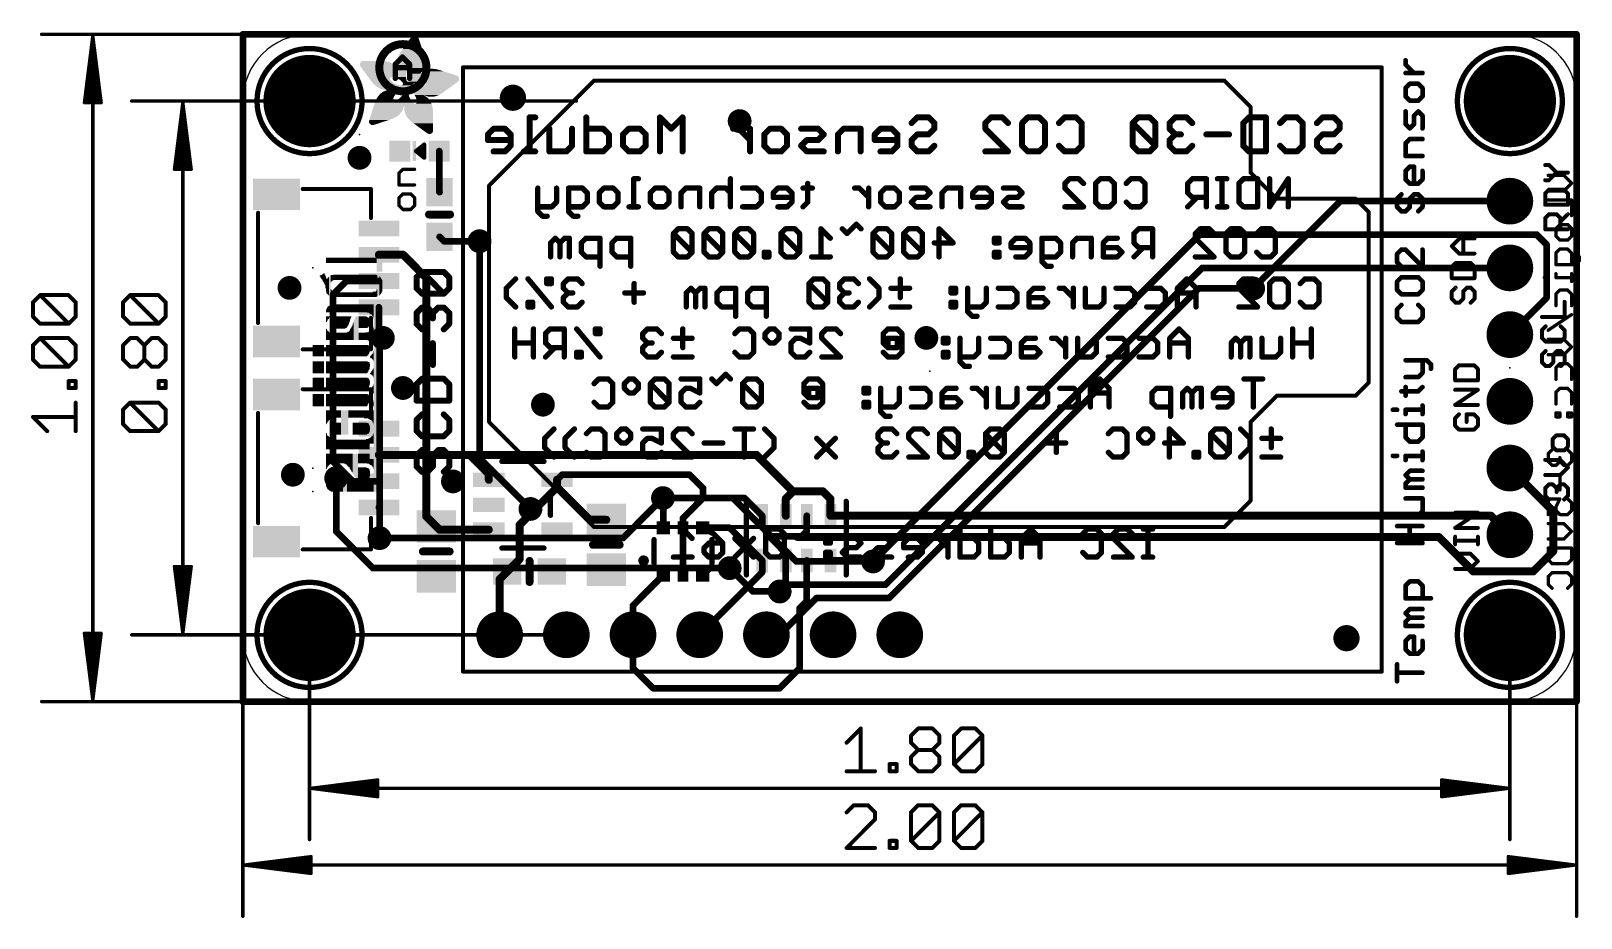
# Model space of a CAD drawing. Extents: x -8.1 to 51, y -8.2 to 25.5.
import ezdxf

# ---------------------------------------------------------------- set-up
doc = ezdxf.new("R2010")
doc.units = 0
for name, color, linetype in [('1', 12, 'CONTINUOUS'), ('16', 5, 'CONTINUOUS'), ('17', 110, 'CONTINUOUS'), ('18', 110, 'CONTINUOUS'), ('20', 53, 'CONTINUOUS'), ('21', 40, 'CONTINUOUS'), ('22', 6, 'CONTINUOUS'), ('23', 40, 'CONTINUOUS'), ('24', 6, 'CONTINUOUS'), ('47', 253, 'CONTINUOUS')]:
    doc.layers.add(name, color=color, linetype=linetype)

# ---------------------------------------------------------------- blocks, each defined once
blk = doc.blocks.new('RECT')
blk.add_solid([(-0.5, -0.5), (0.5, -0.5), (-0.5, 0.5), (0.5, 0.5)])
blk = doc.blocks.new('PIE')
at = {"const_width": 0.5}
blk.add_lwpolyline([(0, -0.25, 1), (0, 0.25, 1), (0, -0.25)], format="xyb", dxfattribs=at)
blk = doc.blocks.new('ROUNDP')
at = {"const_width": 0.5}
blk.add_lwpolyline([(0, -0.25, 1), (0, 0.25, 1), (0, -0.25)], format="xyb", dxfattribs=at)
blk = doc.blocks.new('ROUNDV')
at = {"const_width": 0.5}
blk.add_lwpolyline([(0, -0.25, 1), (0, 0.25, 1), (0, -0.25)], format="xyb", dxfattribs=at)

msp = doc.modelspace()

# ---------------------------------------------------------------- linework, layer by layer
at = {"layer": '1'}
for points, const_width in [([(50.8, 25.4), (0, 25.4)], 0.254), ([(0, 25.4), (0, 0)], 0.254), ([(50.8, 0), (50.8, 25.4)], 0.254), ([(7.481, 20.955), (7.481, 19.404)], 0.254), ([(7.481, 19.404), (7.493, 19.392)], 0.254), ([(38.481, 15.7266), (41.8044, 19.05)], 0.254), ([(41.8044, 19.05), (48.26, 19.05)], 0.254), ([(7.659, 17.526), (7.493, 17.692)], 0.254), ([(5.181, 17.01), (6.104, 17.01)], 0.3048), ([(6.104, 17.01), (6.985, 16.129)], 0.3048), ([(9.017, 17.526), (7.659, 17.526)], 0.254), ([(3.945, 16.01), (3.429, 15.494)], 0.254), ([(5.181, 16.01), (3.945, 16.01)], 0.254), ([(6.985, 16.129), (6.985, 9.39)], 0.3048), ([(3.429, 15.494), (3.429, 9.144)], 0.254), ([(5.181, 15.01), (5.181, 13.996)], 0.254), ([(5.181, 13.996), (5.334, 13.843)], 0.254), ([(5.181, 9.39), (6.985, 9.39)], 0.3048), ([(6.985, 9.39), (8.644, 9.39)], 0.3048), ([(6.985, 7.046), (6.985, 9.39)], 0.3048), ([(8.644, 9.39), (9.3679, 8.6661)], 0.3048), ([(8.644, 9.39), (19.566, 9.39)], 0.3048), ([(19.566, 9.39), (20.955, 8.001)], 0.3048), ([(3.429, 9.144), (3.81, 8.763)], 0.254), ([(3.556, 8.509), (3.81, 8.763)], 0.254), ([(3.81, 8.763), (4.183, 8.39)], 0.254), ([(49.911, 7.239), (48.26, 8.89)], 0.3048), ([(4.183, 8.39), (5.181, 8.39)], 0.254), ([(9.3679, 8.6661), (9.3679, 8.443)], 0.3048), ([(11.9681, 8.1581), (11.176, 7.366)], 0.3048), ([(11.9681, 8.443), (11.9681, 8.1581)], 0.3048), ([(13.2072, 6.919), (11.9681, 8.1581)], 0.3048), ([(11.9681, 8.443), (12.1611, 8.636)], 0.254), ([(12.1611, 8.636), (17.018, 8.636)], 0.254), ([(17.018, 8.636), (17.526, 8.128)], 0.254), ([(16.014, 7.735), (16.002, 7.747)], 0.254), ([(16.014, 6.615), (16.014, 7.735)], 0.254), ([(17.526, 7.747), (16.764, 6.985)], 0.254), ([(17.526, 8.128), (17.526, 7.747)], 0.254), ([(19.108, 7.747), (17.526, 7.747)], 0.254), ([(19.782, 7.073), (19.108, 7.747)], 0.254), ([(20.682, 7.728), (20.955, 8.001)], 0.3048), ([(20.682, 7.073), (20.682, 7.728)], 0.3048), ([(20.955, 8.001), (22.098, 8.001)], 0.3048), ([(22.098, 8.001), (22.382, 7.717)], 0.3048), ([(22.382, 7.717), (22.382, 7.073)], 0.3048), ([(5.207, 7.39), (5.181, 7.39)], 0.254), ([(5.207, 6.223), (5.207, 7.39)], 0.254), ([(7.366, 6.665), (6.985, 7.046)], 0.3048), ([(11.176, 7.366), (10.541, 6.731)], 0.3048), ([(11.1431, 7.3331), (10.9549, 7.3331)], 0.254), ([(11.176, 7.366), (11.1431, 7.3331)], 0.254), ([(16.764, 6.985), (16.764, 6.615)], 0.254), ([(19.782, 7.073), (19.782, 6.634)], 0.254), ([(21.482, 6.496), (21.482, 7.073)], 0.254), ([(22.382, 7.073), (47.537, 7.073)], 0.3048), ([(47.537, 7.073), (48.26, 6.35)], 0.3048), ([(49.911, 5.715), (49.911, 7.239)], 0.3048), ([(7.488, 6.543), (7.366, 6.665)], 0.3048), ([(9.3679, 6.543), (7.488, 6.543)], 0.3048), ([(10.541, 5.422), (10.541, 6.731)], 0.3048), ([(13.843, 6.919), (13.2072, 6.919)], 0.3048), ([(16.764, 4.815), (16.764, 6.615)], 0.254), ([(17.514, 6.615), (18.54, 6.615)], 0.254), ([(18.54, 6.615), (19.782, 5.373)], 0.254), ([(19.782, 6.634), (20.1232, 6.2928)], 0.254), ([(21.2788, 6.2928), (21.482, 6.496)], 0.254), ([(20.1232, 6.2928), (21.1518, 6.2928)], 0.254), ([(21.1264, 6.2674), (45.5486, 6.2674)], 0.3048), ([(21.1264, 6.2674), (21.1518, 6.2928)], 0.254), ([(21.1518, 6.2928), (21.2788, 6.2928)], 0.254), ([(45.5486, 6.2674), (46.863, 4.953)], 0.3048), ([(10.072, 4.953), (10.541, 5.422)], 0.3048), ([(19.782, 4.923), (19.782, 5.373)], 0.254), ([(20.682, 5.373), (20.682, 5.696)], 0.254), ([(20.682, 4.357), (20.682, 5.373)], 0.254), ([(21.482, 5.373), (21.482, 3.829)], 0.254), ([(23.964, 5.373), (22.382, 5.373)], 0.254), ([(24.003, 5.334), (23.964, 5.373)], 0.254), ([(49.149, 4.953), (49.911, 5.715)], 0.3048), ([(9.782, 4.663), (10.072, 4.953)], 0.3048), ([(9.782, 2.543), (9.782, 4.663)], 0.3048), ([(14.862, 3.663), (16.014, 4.815)], 0.254), ([(17.402, 2.543), (19.782, 4.923)], 0.254), ([(17.514, 4.815), (17.779, 5.08)], 0.254), ([(17.779, 5.08), (18.542, 5.08)], 0.254), ([(46.863, 4.953), (49.149, 4.953)], 0.3048), ([(20.447, 4.191), (20.516, 4.191)], 0.254), ([(20.682, 4.357), (20.516, 4.191)], 0.254), ([(14.862, 2.543), (14.862, 3.663)], 0.254), ([(21.482, 3.829), (21.209, 3.556)], 0.254), ([(21.209, 3.556), (21.209, 1.27)], 0.254), ([(14.862, 1.273), (14.862, 2.543)], 0.254), ([(15.627, 0.508), (14.862, 1.273)], 0.254), ([(21.209, 1.27), (20.447, 0.508)], 0.254), ([(20.447, 0.508), (15.627, 0.508)], 0.254), ([(0, 0), (50.8, 0)], 0.254)]:
    msp.add_lwpolyline(points, dxfattribs=dict(at, const_width=const_width))
for points, const_width in [([(0, 25.4635, 1), (0, 25.3365)], 0.127), ([(0.0635, 25.4, 1), (-0.0635, 25.4)], 0.127), ([(50.8635, 25.4, 1), (50.7365, 25.4)], 0.127), ([(50.8, 25.3365, 1), (50.8, 25.4635)], 0.127), ([(7.5445, 20.955, 1), (7.4175, 20.955)], 0.127), ([(7.5259, 19.4489, 1), (7.4361, 19.3591)], 0.127), ([(7.4481, 19.3471, 1), (7.5379, 19.4369)], 0.127), ([(7.4175, 19.404, 1), (7.5445, 19.404)], 0.127), ([(41.8044, 19.1135, 1), (41.8044, 18.9865)], 0.127), ([(41.8493, 19.0051, 1), (41.7595, 19.0949)], 0.127), ([(48.26, 18.9865, 1), (48.26, 19.1135)], 0.127), ([(7.5379, 17.7369, 1), (7.4481, 17.6471)], 0.127), ([(5.181, 17.0862, 1), (5.181, 16.9338)], 0.1524), ([(6.1579, 17.0639, 1), (6.0501, 16.9561)], 0.1524), ([(6.104, 16.9338, 1), (6.104, 17.0862)], 0.1524), ([(7.659, 17.5895, 1), (7.659, 17.4625)], 0.127), ([(7.6141, 17.4811, 1), (7.7039, 17.5709)], 0.127), ([(9.017, 17.4625, 1), (9.017, 17.5895)], 0.127), ([(3.945, 16.0735, 1), (3.945, 15.9465)], 0.127), ([(3.9899, 15.9651, 1), (3.9001, 16.0549)], 0.127), ([(5.181, 15.9465, 1), (5.181, 16.0735)], 0.127), ([(7.0612, 16.129, 1), (6.9088, 16.129)], 0.1524), ([(6.9311, 16.0751, 1), (7.0389, 16.1829)], 0.1524), ([(3.4925, 15.494, 1), (3.3655, 15.494)], 0.127), ([(3.3841, 15.5389, 1), (3.4739, 15.4491)], 0.127), ([(38.4361, 15.7715, 1), (38.5259, 15.6817)], 0.127), ([(5.2445, 15.01, 1), (5.1175, 15.01)], 0.127), ([(5.2259, 14.0409, 1), (5.1361, 13.9511)], 0.127), ([(5.1175, 13.996, 1), (5.2445, 13.996)], 0.127), ([(5.2891, 13.7981, 1), (5.3789, 13.8879)], 0.127), ([(5.181, 9.4662, 1), (5.181, 9.3138)], 0.1524), ([(6.985, 9.4662, 1), (6.985, 9.3138)], 0.1524), ([(7.0612, 9.39, 1), (6.9088, 9.39)], 0.1524), ([(6.9088, 9.39, 1), (7.0612, 9.39)], 0.1524), ([(6.985, 9.3138, 1), (6.985, 9.4662)], 0.1524), ([(8.6979, 9.4439, 1), (8.5901, 9.3361)], 0.1524), ([(8.644, 9.4662, 1), (8.644, 9.3138)], 0.1524), ([(8.644, 9.3138, 1), (8.644, 9.4662)], 0.1524), ([(19.6199, 9.4439, 1), (19.5121, 9.3361)], 0.1524), ([(19.566, 9.3138, 1), (19.566, 9.4662)], 0.1524), ([(3.4739, 9.1889, 1), (3.3841, 9.0991)], 0.127), ([(3.3655, 9.144, 1), (3.4925, 9.144)], 0.127), ([(3.8549, 8.8079, 1), (3.7651, 8.7181)], 0.127), ([(3.8549, 8.7181, 1), (3.7651, 8.8079)], 0.127), ([(3.7651, 8.7181, 1), (3.8549, 8.8079)], 0.127), ([(48.3139, 8.9439, 1), (48.2061, 8.8361)], 0.1524), ([(3.5111, 8.5539, 1), (3.6009, 8.4641)], 0.127), ([(4.183, 8.4535, 1), (4.183, 8.3265)], 0.127), ([(4.1381, 8.3451, 1), (4.2279, 8.4349)], 0.127), ([(5.181, 8.3265, 1), (5.181, 8.4535)], 0.127), ([(9.4441, 8.6661, 1), (9.2917, 8.6661)], 0.1524), ([(9.2917, 8.443, 1), (9.4441, 8.443)], 0.1524), ([(9.314, 8.6122, 1), (9.4218, 8.72)], 0.1524), ([(12.0443, 8.443, 1), (11.8919, 8.443)], 0.1524), ([(12.022, 8.212, 1), (11.9142, 8.1042)], 0.1524), ([(12.022, 8.1042, 1), (11.9142, 8.212)], 0.1524), ([(11.9232, 8.4879, 1), (12.013, 8.3981)], 0.127), ([(12.1611, 8.6995, 1), (12.1611, 8.5725)], 0.127), ([(12.206, 8.5911, 1), (12.1162, 8.6809)], 0.127), ([(17.0629, 8.6809, 1), (16.9731, 8.5911)], 0.127), ([(17.018, 8.5725, 1), (17.018, 8.6995)], 0.127), ([(11.8919, 8.1581, 1), (12.0443, 8.1581)], 0.1524), ([(16.0469, 7.7919, 1), (15.9571, 7.7021)], 0.127), ([(16.0775, 7.735, 1), (15.9505, 7.735)], 0.127), ([(15.9691, 7.6901, 1), (16.0589, 7.7799)], 0.127), ([(17.5895, 8.128, 1), (17.4625, 8.128)], 0.127), ([(17.526, 7.8105, 1), (17.526, 7.6835)], 0.127), ([(17.4625, 7.747, 1), (17.5895, 7.747)], 0.127), ([(17.4811, 8.0831, 1), (17.5709, 8.1729)], 0.127), ([(17.5709, 7.7021, 1), (17.4811, 7.7919)], 0.127), ([(19.1529, 7.7919, 1), (19.0631, 7.7021)], 0.127), ([(19.108, 7.6835, 1), (19.108, 7.8105)], 0.127), ([(20.7582, 7.728, 1), (20.6058, 7.728)], 0.1524), ([(20.6281, 7.7819, 1), (20.7359, 7.6741)], 0.1524), ([(20.955, 8.0772, 1), (20.955, 7.9248)], 0.1524), ([(21.0089, 7.9471, 1), (20.9011, 8.0549)], 0.1524), ([(20.9011, 7.9471, 1), (21.0089, 8.0549)], 0.1524), ([(22.1519, 8.0549, 1), (22.0441, 7.9471)], 0.1524), ([(22.098, 7.9248, 1), (22.098, 8.0772)], 0.1524), ([(22.4582, 7.717, 1), (22.3058, 7.717)], 0.1524), ([(22.3281, 7.6631, 1), (22.4359, 7.7709)], 0.1524), ([(5.181, 7.4535, 1), (5.181, 7.3265)], 0.127), ([(5.2705, 7.39, 1), (5.1435, 7.39)], 0.127), ([(5.207, 7.3265, 1), (5.207, 7.4535)], 0.127), ([(7.0389, 7.0999, 1), (6.9311, 6.9921)], 0.1524), ([(6.9088, 7.046, 1), (7.0612, 7.046)], 0.1524), ([(10.9549, 7.3966, 1), (10.9549, 7.2696)], 0.127), ([(11.0982, 7.378, 1), (11.188, 7.2882)], 0.127), ([(11.1221, 7.4199, 1), (11.2299, 7.3121)], 0.1524), ([(11.2299, 7.3121, 1), (11.1221, 7.4199)], 0.1524), ([(11.2209, 7.3211, 1), (11.1311, 7.4109)], 0.127), ([(11.1431, 7.2696, 1), (11.1431, 7.3966)], 0.127), ([(16.8275, 6.985, 1), (16.7005, 6.985)], 0.127), ([(16.7191, 7.0299, 1), (16.8089, 6.9401)], 0.127), ([(19.8455, 7.073, 1), (19.7185, 7.073)], 0.127), ([(19.7371, 7.0281, 1), (19.8269, 7.1179)], 0.127), ([(20.6058, 7.073, 1), (20.7582, 7.073)], 0.1524), ([(21.5455, 7.073, 1), (21.4185, 7.073)], 0.127), ([(22.382, 7.1492, 1), (22.382, 6.9968)], 0.1524), ([(22.3058, 7.073, 1), (22.4582, 7.073)], 0.1524), ([(47.5909, 7.1269, 1), (47.4831, 7.0191)], 0.1524), ([(47.537, 6.9968, 1), (47.537, 7.1492)], 0.1524), ([(49.9872, 7.239, 1), (49.8348, 7.239)], 0.1524), ([(49.8571, 7.1851, 1), (49.9649, 7.2929)], 0.1524), ([(7.4199, 6.7189, 1), (7.3121, 6.6111)], 0.1524), ([(7.3121, 6.6111, 1), (7.4199, 6.7189)], 0.1524), ([(7.488, 6.6192, 1), (7.488, 6.4668)], 0.1524), ([(7.4341, 6.4891, 1), (7.5419, 6.5969)], 0.1524), ([(9.3679, 6.4668, 1), (9.3679, 6.6192)], 0.1524), ([(10.6172, 6.731, 1), (10.4648, 6.731)], 0.1524), ([(10.4871, 6.7849, 1), (10.5949, 6.6771)], 0.1524), ([(13.2072, 6.9952, 1), (13.2072, 6.8428)], 0.1524), ([(13.1533, 6.8651, 1), (13.2611, 6.9729)], 0.1524), ([(13.843, 6.8428, 1), (13.843, 6.9952)], 0.1524), ([(15.9505, 6.615, 1), (16.0775, 6.615)], 0.127), ([(16.8275, 6.615, 1), (16.7005, 6.615)], 0.127), ([(16.7005, 6.615, 1), (16.8275, 6.615)], 0.127), ([(17.514, 6.6785, 1), (17.514, 6.5515)], 0.127), ([(18.5849, 6.6599, 1), (18.4951, 6.5701)], 0.127), ([(18.54, 6.5515, 1), (18.54, 6.6785)], 0.127), ([(19.8269, 6.6789, 1), (19.7371, 6.5891)], 0.127), ([(19.7185, 6.634, 1), (19.8455, 6.634)], 0.127), ([(21.4185, 6.496, 1), (21.5455, 6.496)], 0.127), ([(21.5269, 6.4511, 1), (21.4371, 6.5409)], 0.127), ([(5.1435, 6.223, 1), (5.2705, 6.223)], 0.127), ([(20.1232, 6.3563, 1), (20.1232, 6.2293)], 0.127), ([(20.0783, 6.2479, 1), (20.1681, 6.3377)], 0.127), ([(21.1264, 6.3436, 1), (21.1264, 6.1912)], 0.1524), ([(21.0815, 6.3123, 1), (21.1713, 6.2225)], 0.127), ([(21.1518, 6.3563, 1), (21.1518, 6.2293)], 0.127), ([(21.1967, 6.2479, 1), (21.1069, 6.3377)], 0.127), ([(21.1518, 6.2293, 1), (21.1518, 6.3563)], 0.127), ([(21.2339, 6.3377, 1), (21.3237, 6.2479)], 0.127), ([(21.2788, 6.2293, 1), (21.2788, 6.3563)], 0.127), ([(45.6025, 6.3213, 1), (45.4947, 6.2135)], 0.1524), ([(45.5486, 6.1912, 1), (45.5486, 6.3436)], 0.1524), ([(48.2061, 6.2961, 1), (48.3139, 6.4039)], 0.1524), ([(10.4648, 5.422, 1), (10.6172, 5.422)], 0.1524), ([(10.5949, 5.3681, 1), (10.4871, 5.4759)], 0.1524), ([(19.8455, 5.373, 1), (19.7185, 5.373)], 0.127), ([(19.7371, 5.3281, 1), (19.8269, 5.4179)], 0.127), ([(20.7455, 5.696, 1), (20.6185, 5.696)], 0.127), ([(20.7455, 5.373, 1), (20.6185, 5.373)], 0.127), ([(20.6185, 5.373, 1), (20.7455, 5.373)], 0.127), ([(21.5455, 5.373, 1), (21.4185, 5.373)], 0.127), ([(22.382, 5.4365, 1), (22.382, 5.3095)], 0.127), ([(24.0089, 5.4179, 1), (23.9191, 5.3281)], 0.127), ([(23.9581, 5.2891, 1), (24.0479, 5.3789)], 0.127), ([(23.964, 5.3095, 1), (23.964, 5.4365)], 0.127), ([(49.8348, 5.715, 1), (49.9872, 5.715)], 0.1524), ([(49.9649, 5.6611, 1), (49.8571, 5.7689)], 0.1524), ([(9.8582, 4.663, 1), (9.7058, 4.663)], 0.1524), ([(9.7281, 4.7169, 1), (9.8359, 4.6091)], 0.1524), ([(10.0181, 5.0069, 1), (10.1259, 4.8991)], 0.1524), ([(10.1259, 4.8991, 1), (10.0181, 5.0069)], 0.1524), ([(16.0589, 4.7701, 1), (15.9691, 4.8599)], 0.127), ([(16.7005, 4.815, 1), (16.8275, 4.815)], 0.127), ([(17.4691, 4.8599, 1), (17.5589, 4.7701)], 0.127), ([(17.779, 5.1435, 1), (17.779, 5.0165)], 0.127), ([(17.8239, 5.0351, 1), (17.7341, 5.1249)], 0.127), ([(18.542, 5.0165, 1), (18.542, 5.1435)], 0.127), ([(19.7185, 4.923, 1), (19.8455, 4.923)], 0.127), ([(19.8269, 4.8781, 1), (19.7371, 4.9679)], 0.127), ([(46.863, 5.0292, 1), (46.863, 4.8768)], 0.1524), ([(46.8091, 4.8991, 1), (46.9169, 5.0069)], 0.1524), ([(49.0951, 5.0069, 1), (49.2029, 4.8991)], 0.1524), ([(49.149, 4.8768, 1), (49.149, 5.0292)], 0.1524), ([(20.447, 4.2545, 1), (20.447, 4.1275)], 0.127), ([(20.4711, 4.2359, 1), (20.5609, 4.1461)], 0.127), ([(20.516, 4.1275, 1), (20.516, 4.2545)], 0.127), ([(20.6185, 4.357, 1), (20.7455, 4.357)], 0.127), ([(20.7269, 4.3121, 1), (20.6371, 4.4019)], 0.127), ([(14.9255, 3.663, 1), (14.7985, 3.663)], 0.127), ([(14.8171, 3.7079, 1), (14.9069, 3.6181)], 0.127), ([(21.2725, 3.556, 1), (21.1455, 3.556)], 0.127), ([(21.1641, 3.6009, 1), (21.2539, 3.5111)], 0.127), ([(21.4185, 3.829, 1), (21.5455, 3.829)], 0.127), ([(21.5269, 3.7841, 1), (21.4371, 3.8739)], 0.127), ([(9.7058, 2.543, 1), (9.8582, 2.543)], 0.1524), ([(14.9255, 2.543, 1), (14.7985, 2.543)], 0.127), ([(14.7985, 2.543, 1), (14.9255, 2.543)], 0.127), ([(17.3571, 2.5879, 1), (17.4469, 2.4981)], 0.127), ([(14.9069, 1.3179, 1), (14.8171, 1.2281)], 0.127), ([(14.7985, 1.273, 1), (14.9255, 1.273)], 0.127), ([(21.1455, 1.27, 1), (21.2725, 1.27)], 0.127), ([(21.2539, 1.2251, 1), (21.1641, 1.3149)], 0.127), ([(15.627, 0.5715, 1), (15.627, 0.4445)], 0.127), ([(15.5821, 0.4631, 1), (15.6719, 0.5529)], 0.127), ([(20.4021, 0.5529, 1), (20.4919, 0.4631)], 0.127), ([(20.447, 0.4445, 1), (20.447, 0.5715)], 0.127), ([(0, 0.0635, 1), (0, -0.0635)], 0.127), ([(-0.0635, 0, 1), (0.0635, 0)], 0.127), ([(50.7365, 0, 1), (50.8635, 0)], 0.127), ([(50.8, -0.0635, 1), (50.8, 0.0635)], 0.127)]:
    msp.add_lwpolyline(points, format="xyb", dxfattribs=dict(at, const_width=const_width))
at = {"layer": '16', "const_width": 0.254}
for points in [[(50.8, 25.4), (0, 25.4)], [(0, 25.4), (0, 0)], [(50.8, 0), (50.8, 25.4)], [(24.003, 5.334), (36.449, 17.78)], [(36.449, 17.78), (49.276, 17.78)], [(49.276, 17.78), (49.657, 17.399)], [(9.017, 9.271), (9.017, 17.526)], [(49.657, 17.399), (49.657, 15.367)], [(24.4759, 4.445), (36.5409, 16.51)], [(36.5409, 16.51), (48.26, 16.51)], [(24.6175, 3.94), (36.4041, 15.7266)], [(36.4041, 15.7266), (38.481, 15.7266)], [(49.657, 15.367), (48.26, 13.97)], [(5.334, 13.843), (5.207, 13.716)], [(5.207, 13.716), (5.207, 6.223)], [(10.9549, 7.3331), (9.017, 9.271)], [(3.556, 6.477), (3.556, 8.509)], [(14.478, 6.223), (16.002, 7.747)], [(16.002, 7.747), (18.669, 7.747)], [(21.082, 5.334), (18.669, 7.747)], [(4.953, 5.08), (3.556, 6.477)], [(5.207, 6.223), (14.478, 6.223)], [(21.082, 5.334), (24.003, 5.334)], [(18.542, 5.08), (4.953, 5.08)], [(18.542, 5.08), (19.431, 4.191)], [(19.431, 4.191), (20.447, 4.191)], [(20.447, 4.191), (20.701, 4.445)], [(24.4759, 4.445), (20.701, 4.445)], [(21.847, 3.94), (20.45, 2.543)], [(24.6175, 3.94), (21.847, 3.94)], [(19.942, 2.543), (20.45, 2.543)], [(0, 0), (50.8, 0)]]:
    msp.add_lwpolyline(points, dxfattribs=at)
at = {"layer": '16', "const_width": 0.127}
for points in [[(0, 25.4635, 1), (0, 25.3365)], [(0.0635, 25.4, 1), (-0.0635, 25.4)], [(50.8635, 25.4, 1), (50.7365, 25.4)], [(50.8, 25.3365, 1), (50.8, 25.4635)], [(36.449, 17.8435, 1), (36.449, 17.7165)], [(36.4939, 17.7351, 1), (36.4041, 17.8249)], [(49.3209, 17.8249, 1), (49.2311, 17.7351)], [(49.276, 17.7165, 1), (49.276, 17.8435)], [(9.0805, 17.526, 1), (8.9535, 17.526)], [(49.7205, 17.399, 1), (49.5935, 17.399)], [(49.6121, 17.3541, 1), (49.7019, 17.4439)], [(36.5409, 16.5735, 1), (36.5409, 16.4465)], [(36.5858, 16.4651, 1), (36.496, 16.5549)], [(48.26, 16.4465, 1), (48.26, 16.5735)], [(36.4041, 15.7901, 1), (36.4041, 15.6631)], [(36.449, 15.6817, 1), (36.3592, 15.7715)], [(38.481, 15.6631, 1), (38.481, 15.7901)], [(49.5935, 15.367, 1), (49.7205, 15.367)], [(49.7019, 15.3221, 1), (49.6121, 15.4119)], [(5.2705, 13.716, 1), (5.1435, 13.716)], [(5.1621, 13.7609, 1), (5.2519, 13.6711)], [(5.3789, 13.7981, 1), (5.2891, 13.8879)], [(48.2151, 14.0149, 1), (48.3049, 13.9251)], [(9.0619, 9.3159, 1), (8.9721, 9.2261)], [(8.9535, 9.271, 1), (9.0805, 9.271)], [(3.6195, 8.509, 1), (3.4925, 8.509)], [(16.002, 7.8105, 1), (16.002, 7.6835)], [(16.0469, 7.7021, 1), (15.9571, 7.7919)], [(18.7139, 7.7919, 1), (18.6241, 7.7021)], [(18.669, 7.6835, 1), (18.669, 7.8105)], [(10.91, 7.2882, 1), (10.9998, 7.378)], [(3.6009, 6.5219, 1), (3.5111, 6.4321)], [(3.4925, 6.477, 1), (3.6195, 6.477)], [(5.207, 6.2865, 1), (5.207, 6.1595)], [(5.1435, 6.223, 1), (5.2705, 6.223)], [(14.4331, 6.2679, 1), (14.5229, 6.1781)], [(14.478, 6.1595, 1), (14.478, 6.2865)], [(21.082, 5.3975, 1), (21.082, 5.2705)], [(21.0371, 5.2891, 1), (21.1269, 5.3789)], [(23.9581, 5.3789, 1), (24.0479, 5.2891)], [(24.003, 5.2705, 1), (24.003, 5.3975)], [(4.953, 5.1435, 1), (4.953, 5.0165)], [(4.9081, 5.0351, 1), (4.9979, 5.1249)], [(18.5869, 5.1249, 1), (18.4971, 5.0351)], [(18.542, 5.0165, 1), (18.542, 5.1435)], [(19.431, 4.2545, 1), (19.431, 4.1275)], [(19.3861, 4.1461, 1), (19.4759, 4.2359)], [(20.4021, 4.2359, 1), (20.4919, 4.1461)], [(20.447, 4.1275, 1), (20.447, 4.2545)], [(20.701, 4.5085, 1), (20.701, 4.3815)], [(20.7459, 4.4001, 1), (20.6561, 4.4899)], [(24.431, 4.4899, 1), (24.5208, 4.4001)], [(24.4759, 4.3815, 1), (24.4759, 4.5085)], [(21.847, 4.0035, 1), (21.847, 3.8765)], [(21.8919, 3.8951, 1), (21.8021, 3.9849)], [(24.5726, 3.9849, 1), (24.6624, 3.8951)], [(24.6175, 3.8765, 1), (24.6175, 4.0035)], [(19.942, 2.6065, 1), (19.942, 2.4795)], [(20.4051, 2.5879, 1), (20.4949, 2.4981)], [(20.45, 2.4795, 1), (20.45, 2.6065)], [(0, 0.0635, 1), (0, -0.0635)], [(-0.0635, 0, 1), (0.0635, 0)], [(50.7365, 0, 1), (50.8635, 0)], [(50.8, -0.0635, 1), (50.8, 0.0635)]]:
    msp.add_lwpolyline(points, format="xyb", dxfattribs=at)
at = {"layer": '20'}
for p, q in [((48.26, 25.4), (2.54, 25.4)), ((0, 22.86), (0, 2.54)), ((50.8, 2.667), (50.8, 22.987)), ((2.54, 0), (48.26, 0))]:
    msp.add_line(p, q, dxfattribs=at)
for centre, radius, start, end in [((2.54, 22.86), 2.54, 90, 180), ((48.3235, 22.9235), 2.4773, 1.4688, 91.4688), ((2.54, 2.54), 2.54, 180, 270), ((48.1965, 2.6035), 2.6043, 271.3972, 1.3972)]:
    msp.add_arc(centre, radius, start, end, dxfattribs=at)
at = {"layer": '21'}
for points, const_width in [([(2.54, 20.86, 1), (2.54, 24.86, 1), (2.54, 20.86)], 0.2032), ([(48.26, 20.86, 1), (48.26, 24.86, 1), (48.26, 20.86)], 0.2032), ([(8.4201, 24.143, 1), (8.3439, 24.143)], 0.0762), ([(8.382, 24.1811, 1), (8.382, 24.1049)], 0.0762), ([(43.4201, 24.143, 1), (43.3439, 24.143)], 0.0762), ([(43.382, 24.1049, 1), (43.382, 24.1811)], 0.0762), ([(44.333, 24.4104, 1), (44.2441, 24.4104)], 0.0889), ([(44.32, 24.2809, 1), (44.2572, 24.218)], 0.0889), ([(44.2441, 24.2494, 1), (44.333, 24.2494)], 0.0889), ([(13.382, 23.6811, 1), (13.382, 23.6049)], 0.0762), ([(13.4089, 23.6161, 1), (13.3551, 23.6699)], 0.0762), ([(37.4089, 23.6699, 1), (37.3551, 23.6161)], 0.0762), ([(37.382, 23.6049, 1), (37.382, 23.6811)], 0.0762), ([(44.2886, 23.9719, 1), (44.2886, 23.883)], 0.0889), ([(44.5792, 23.896, 1), (44.642, 23.9589)], 0.0889), ([(44.9326, 23.883, 1), (44.9326, 23.9719)], 0.0889), ([(44.333, 23.358, 1), (44.2441, 23.358)], 0.0889), ([(44.2572, 23.3894, 1), (44.32, 23.3265)], 0.0889), ([(44.32, 23.0674, 1), (44.2572, 23.0045)], 0.0889), ([(44.2441, 23.036, 1), (44.333, 23.036)], 0.0889), ([(44.4496, 23.5634, 1), (44.4496, 23.4745)], 0.0889), ([(44.481, 23.4875, 1), (44.4182, 23.5504)], 0.0889), ([(44.803, 23.5504, 1), (44.7402, 23.4875)], 0.0889), ([(44.7716, 23.4745, 1), (44.7716, 23.5634)], 0.0889), ([(44.977, 23.358, 1), (44.8882, 23.358)], 0.0889), ([(44.8882, 23.036, 1), (44.977, 23.036)], 0.0889), ([(44.9012, 23.3265, 1), (44.964, 23.3894)], 0.0889), ([(44.964, 23.0045, 1), (44.9012, 23.0674)], 0.0889), ([(38.4201, 22.643, 1), (38.3439, 22.643)], 0.0762), ([(38.3551, 22.6161, 1), (38.4089, 22.6699)], 0.0762), ([(44.333, 22.4665, 1), (44.2441, 22.4665)], 0.0889), ([(44.4496, 22.9194, 1), (44.4496, 22.8305)], 0.0889), ([(44.4182, 22.8435, 1), (44.481, 22.9064)], 0.0889), ([(44.7402, 22.9064, 1), (44.803, 22.8435)], 0.0889), ([(44.803, 22.4979, 1), (44.7402, 22.4351)], 0.0889), ([(44.803, 22.4351, 1), (44.7402, 22.4979)], 0.0889), ([(44.7716, 22.8305, 1), (44.7716, 22.9194)], 0.0889), ([(44.32, 22.0149, 1), (44.2572, 21.9521)], 0.0889), ([(44.2441, 21.9835, 1), (44.333, 21.9835)], 0.0889), ([(44.4182, 21.8539, 1), (44.481, 21.7911)], 0.0889), ([(44.4182, 21.7911, 1), (44.481, 21.8539)], 0.0889), ([(44.655, 22.3055, 1), (44.5661, 22.3055)], 0.0889), ([(44.5792, 22.3369, 1), (44.642, 22.2741)], 0.0889), ([(44.5661, 21.9835, 1), (44.655, 21.9835)], 0.0889), ([(44.642, 21.9521, 1), (44.5792, 22.0149)], 0.0889), ([(44.977, 22.3055, 1), (44.8882, 22.3055)], 0.0889), ([(44.8882, 21.8225, 1), (44.977, 21.8225)], 0.0889), ([(44.9012, 22.2741, 1), (44.964, 22.3369)], 0.0889), ([(6.8771, 21.2217, 1), (6.8771, 21.1455)], 0.0762), ([(6.9469, 21.209, 1), (6.8707, 21.209)], 0.0762), ([(6.9326, 21.1792, 1), (6.885, 21.2388)], 0.0762), ([(6.9088, 21.1455, 1), (6.9088, 21.2217)], 0.0762), ([(44.333, 21.2531, 1), (44.2441, 21.2531)], 0.0889), ([(44.2572, 21.2845, 1), (44.32, 21.2216)], 0.0889), ([(44.4496, 21.4585, 1), (44.4496, 21.3696)], 0.0889), ([(44.481, 21.3826, 1), (44.4182, 21.4455)], 0.0889), ([(44.9326, 21.3696, 1), (44.9326, 21.4585)], 0.0889), ([(6.6151, 20.9848, 1), (6.5675, 20.9252)], 0.0762), ([(6.5675, 20.9848, 1), (6.6151, 20.9252)], 0.0762), ([(6.6866, 21.0693, 1), (6.6866, 20.9931)], 0.0762), ([(6.6866, 20.9169, 1), (6.6866, 20.8407)], 0.0762), ([(6.8771, 20.7645, 1), (6.8771, 20.6883)], 0.0762), ([(6.8707, 20.701, 1), (6.9469, 20.701)], 0.0762), ([(6.885, 20.6712, 1), (6.9326, 20.7308)], 0.0762), ([(6.9088, 20.9931, 1), (6.9088, 21.0693)], 0.0762), ([(6.9088, 20.8407, 1), (6.9088, 20.9169)], 0.0762), ([(6.9088, 20.6883, 1), (6.9088, 20.7645)], 0.0762), ([(44.2886, 20.8145, 1), (44.2886, 20.7256)], 0.0889), ([(44.2441, 20.77, 1), (44.333, 20.77)], 0.0889), ([(44.9326, 20.7256, 1), (44.9326, 20.8145)], 0.0889), ([(5.9791, 20.1129, 1), (5.9156, 20.1129)], 0.0635), ([(5.9249, 20.1353, 1), (5.9698, 20.0904)], 0.0635), ([(6.0956, 20.2929, 1), (6.0956, 20.2294)], 0.0635), ([(6.1181, 20.2387, 1), (6.0732, 20.2836)], 0.0635), ([(6.5405, 20.2294, 1), (6.5405, 20.2929)], 0.0635), ([(38.3439, 20.143, 1), (38.4201, 20.143)], 0.0762), ([(38.4089, 20.1699, 1), (38.3551, 20.1161)], 0.0762), ([(44.333, 20.2006, 1), (44.2441, 20.2006)], 0.0889), ([(44.2572, 20.232, 1), (44.32, 20.1692)], 0.0889), ([(44.4496, 20.4061, 1), (44.4496, 20.3171)], 0.0889), ([(44.481, 20.3302, 1), (44.4182, 20.393)], 0.0889), ([(44.655, 20.3616, 1), (44.5661, 20.3616)], 0.0889), ([(44.6106, 20.3171, 1), (44.6106, 20.4061)], 0.0889), ([(44.977, 20.2006, 1), (44.8882, 20.2006)], 0.0889), ([(49.6055, 20.4623, 1), (49.6055, 20.3861)], 0.0762), ([(49.7765, 20.4511, 1), (49.7226, 20.3972)], 0.0762), ([(49.7495, 20.3861, 1), (49.7495, 20.4623)], 0.0762), ([(50.0376, 20.1742, 1), (50.0376, 20.098)], 0.0762), ([(50.0646, 20.1091, 1), (50.0107, 20.163)], 0.0762), ([(50.0107, 20.1091, 1), (50.0646, 20.163)], 0.0762), ([(50.4698, 20.098, 1), (50.4698, 20.1742)], 0.0762), ([(2.281, 19.5481, 1), (2.281, 19.4719)], 0.0762), ([(4.9191, 19.51, 1), (4.8429, 19.51)], 0.0762), ([(4.881, 19.4719, 1), (4.881, 19.5481)], 0.0762), ([(5.9473, 19.6998, 1), (5.9473, 19.6363)], 0.0635), ([(5.9156, 19.668, 1), (5.9791, 19.668)], 0.0635), ([(6.5405, 19.6363, 1), (6.5405, 19.6998)], 0.0635), ([(9.4201, 19.643, 1), (9.3439, 19.643)], 0.0762), ([(9.3551, 19.6699, 1), (9.4089, 19.6161)], 0.0762), ([(44.32, 19.91, 1), (44.2572, 19.8472)], 0.0889), ([(44.2441, 19.8786, 1), (44.333, 19.8786)], 0.0889), ([(44.4496, 19.762, 1), (44.4496, 19.6731)], 0.0889), ([(44.4182, 19.6862, 1), (44.481, 19.749)], 0.0889), ([(44.5661, 19.7176, 1), (44.655, 19.7176)], 0.0889), ([(44.7402, 19.749, 1), (44.803, 19.6862)], 0.0889), ([(44.7716, 19.6731, 1), (44.7716, 19.762)], 0.0889), ([(44.8882, 19.8786, 1), (44.977, 19.8786)], 0.0889), ([(44.964, 19.8472, 1), (44.9012, 19.91)], 0.0889), ([(49.6055, 19.8861, 1), (49.6055, 19.8099)], 0.0762), ([(49.7226, 19.8749, 1), (49.7765, 19.821)], 0.0762), ([(49.7495, 19.5268, 1), (49.7495, 19.4506)], 0.0762), ([(49.7765, 19.4617, 1), (49.7226, 19.5156)], 0.0762), ([(49.7495, 19.8099, 1), (49.7495, 19.8861)], 0.0762), ([(50.3527, 19.5156, 1), (50.2988, 19.4617)], 0.0762), ([(50.3257, 19.4506, 1), (50.3257, 19.5268)], 0.0762), ([(5.9791, 19.1774, 1), (5.9156, 19.1774)], 0.0635), ([(5.9249, 19.1998, 1), (5.9698, 19.1549)], 0.0635), ([(5.9698, 18.9032, 1), (5.9249, 18.8583)], 0.0635), ([(5.9156, 18.8808, 1), (5.9791, 18.8808)], 0.0635), ([(6.0956, 19.3574, 1), (6.0956, 19.2939)], 0.0635), ([(6.1181, 19.3032, 1), (6.0732, 19.3481)], 0.0635), ([(6.4147, 19.3481, 1), (6.3698, 19.3032)], 0.0635), ([(6.3922, 19.2939, 1), (6.3922, 19.3574)], 0.0635), ([(6.5723, 19.1774, 1), (6.5088, 19.1774)], 0.0635), ([(6.5088, 18.8808, 1), (6.5723, 18.8808)], 0.0635), ([(6.518, 19.1549, 1), (6.563, 19.1998)], 0.0635), ([(6.563, 18.8583, 1), (6.518, 18.9032)], 0.0635), ([(39.382, 19.1811, 1), (39.382, 19.1049)], 0.0762), ([(39.3551, 19.1161, 1), (39.4089, 19.1699)], 0.0762), ([(42.4089, 19.1699, 1), (42.3551, 19.1161)], 0.0762), ([(42.382, 19.1049, 1), (42.382, 19.1811)], 0.0762), ([(43.9351, 19.1796, 1), (43.998, 19.1167)], 0.0889), ([(43.998, 18.8576, 1), (43.9351, 18.7947)], 0.0889), ([(44.011, 19.1481, 1), (43.9221, 19.1481)], 0.0889), ([(44.159, 19.2777, 1), (44.0962, 19.3406)], 0.0889), ([(44.494, 19.1481, 1), (44.4051, 19.1481)], 0.0889), ([(44.4182, 19.1796, 1), (44.481, 19.1167)], 0.0889), ([(44.481, 18.7947, 1), (44.4182, 18.8576)], 0.0889), ([(44.6106, 19.3536, 1), (44.6106, 19.2647)], 0.0889), ([(44.642, 19.2777, 1), (44.5792, 19.3406)], 0.0889), ([(44.803, 19.3406, 1), (44.7402, 19.2777)], 0.0889), ([(44.7716, 19.2647, 1), (44.7716, 19.3536)], 0.0889), ([(44.977, 19.1481, 1), (44.8882, 19.1481)], 0.0889), ([(44.9012, 19.1167, 1), (44.964, 19.1796)], 0.0889), ([(44.964, 18.7947, 1), (44.9012, 18.8576)], 0.0889), ([(49.5785, 19.3716, 1), (49.6324, 19.3177)], 0.0762), ([(49.6436, 19.3446, 1), (49.5674, 19.3446)], 0.0762), ([(49.6055, 18.9505, 1), (49.6055, 18.8743)], 0.0762), ([(49.5674, 18.9124, 1), (49.6436, 18.9124)], 0.0762), ([(50.5079, 19.3446, 1), (50.4317, 19.3446)], 0.0762), ([(50.4317, 18.9124, 1), (50.5079, 18.9124)], 0.0762), ([(50.4429, 19.3177, 1), (50.4967, 19.3716)], 0.0762), ([(50.4698, 18.8743, 1), (50.4698, 18.9505)], 0.0762), ([(0.6191, 18.61, 1), (0.5429, 18.61)], 0.0762), ([(4.8429, 18.41, 1), (4.9191, 18.41)], 0.0762), ([(6.0956, 18.7643, 1), (6.0956, 18.7008)], 0.0635), ([(6.0732, 18.71, 1), (6.1181, 18.755)], 0.0635), ([(6.3698, 18.755, 1), (6.4147, 18.71)], 0.0635), ([(6.3922, 18.7008, 1), (6.3922, 18.7643)], 0.0635), ([(7.093, 18.6182, 1), (7.093, 18.4658)], 0.1524), ([(7.893, 18.4658, 1), (7.893, 18.6182)], 0.1524), ([(42.9201, 18.643, 1), (42.8439, 18.643)], 0.0762), ([(42.8551, 18.6161, 1), (42.9089, 18.6699)], 0.0762), ([(43.9221, 18.8261, 1), (44.011, 18.8261)], 0.0889), ([(44.1276, 18.7096, 1), (44.1276, 18.6207)], 0.0889), ([(44.0962, 18.6337, 1), (44.159, 18.6966)], 0.0889), ([(44.2572, 18.6966, 1), (44.32, 18.6337)], 0.0889), ([(44.2886, 18.6207, 1), (44.2886, 18.7096)], 0.0889), ([(44.4051, 18.8261, 1), (44.494, 18.8261)], 0.0889), ([(44.7402, 18.6966, 1), (44.803, 18.6337)], 0.0889), ([(44.8882, 18.8261, 1), (44.977, 18.8261)], 0.0889), ([(49.5785, 18.436, 1), (49.6324, 18.3821)], 0.0762), ([(49.6436, 18.4091, 1), (49.5674, 18.4091)], 0.0762), ([(49.7495, 18.5912, 1), (49.7495, 18.515)], 0.0762), ([(49.7765, 18.5262, 1), (49.7226, 18.5801)], 0.0762), ([(50.0646, 18.5801, 1), (50.0107, 18.5262)], 0.0762), ([(50.0376, 18.515, 1), (50.0376, 18.5912)], 0.0762), ([(50.1547, 18.292, 1), (50.2086, 18.2381)], 0.0762), ([(50.2198, 18.4091, 1), (50.1436, 18.4091)], 0.0762), ([(50.1547, 18.3821, 1), (50.2086, 18.436)], 0.0762), ([(50.4967, 18.5262, 1), (50.4429, 18.5801)], 0.0762), ([(49.6055, 18.015, 1), (49.6055, 17.9388)], 0.0762), ([(49.5674, 17.9769, 1), (49.6436, 17.9769)], 0.0762), ([(50.1436, 17.9769, 1), (50.2198, 17.9769)], 0.0762), ([(50.4698, 17.9388, 1), (50.4698, 18.015)], 0.0762), ([(44.011, 17.0432, 1), (43.9221, 17.0432)], 0.0889), ([(44.1276, 17.2487, 1), (44.1276, 17.1598)], 0.0889), ([(44.159, 17.1728, 1), (44.0962, 17.2357)], 0.0889), ([(44.32, 17.2357, 1), (44.2572, 17.1728)], 0.0889), ([(44.2886, 17.1598, 1), (44.2886, 17.2487)], 0.0889), ([(44.977, 17.2042, 1), (44.8882, 17.2042)], 0.0889), ([(46.0764, 17.369, 1), (46.0225, 17.3151)], 0.0762), ([(46.0225, 17.369, 1), (46.0764, 17.3151)], 0.0762), ([(46.3376, 17.6683, 1), (46.3376, 17.5921)], 0.0762), ([(46.3376, 17.0921, 1), (46.3376, 17.0159)], 0.0762), ([(46.3645, 17.6032, 1), (46.3106, 17.6571)], 0.0762), ([(46.5197, 17.6302, 1), (46.4435, 17.6302)], 0.0762), ([(46.9138, 17.5921, 1), (46.9138, 17.6683)], 0.0762), ([(46.9138, 17.0159, 1), (46.9138, 17.0921)], 0.0762), ([(42.9201, 16.643, 1), (42.8439, 16.643)], 0.0762), ([(43.9351, 17.0746, 1), (43.998, 17.0118)], 0.0889), ([(43.998, 16.7526, 1), (43.9351, 16.6898)], 0.0889), ([(43.9221, 16.7212, 1), (44.011, 16.7212)], 0.0889), ([(44.0962, 16.5288, 1), (44.159, 16.5916)], 0.0889), ([(44.8882, 16.5602, 1), (44.977, 16.5602)], 0.0889), ([(44.9012, 16.5288, 1), (44.964, 16.5916)], 0.0889), ([(46.0225, 16.5776, 1), (46.0764, 16.5237)], 0.0762), ([(46.0876, 16.5506, 1), (46.0114, 16.5506)], 0.0762), ([(46.1935, 16.7328, 1), (46.1935, 16.6566)], 0.0762), ([(46.2205, 16.6677, 1), (46.1666, 16.7216)], 0.0762), ([(46.3106, 17.027, 1), (46.3645, 17.0809)], 0.0762), ([(46.4435, 17.054, 1), (46.5197, 17.054)], 0.0762), ([(46.7967, 16.7216, 1), (46.7428, 16.6677)], 0.0762), ([(46.7697, 16.6566, 1), (46.7697, 16.7328)], 0.0762), ([(46.9519, 16.5506, 1), (46.8757, 16.5506)], 0.0762), ([(46.8869, 16.5237, 1), (46.9407, 16.5776)], 0.0762), ([(6.5752, 16.1905, 1), (6.656, 16.1097)], 0.1143), ([(6.6728, 16.1501, 1), (6.5585, 16.1501)], 0.1143), ([(6.8637, 16.3982, 1), (6.7828, 16.3173)], 0.1143), ([(6.8232, 16.4149, 1), (6.8232, 16.3006)], 0.1143), ([(6.8637, 16.3173, 1), (6.7828, 16.3982)], 0.1143), ([(7.6941, 16.3982, 1), (7.6133, 16.3173)], 0.1143), ([(7.6537, 16.3006, 1), (7.6537, 16.4149)], 0.1143), ([(7.9184, 16.1501, 1), (7.8041, 16.1501)], 0.1143), ([(7.8209, 16.1097, 1), (7.9017, 16.1905)], 0.1143), ([(9.4201, 16.143, 1), (9.3439, 16.143)], 0.0762), ([(43.9351, 16.0222, 1), (43.998, 15.9593)], 0.0889), ([(44.011, 15.9908, 1), (43.9221, 15.9908)], 0.0889), ([(44.1276, 16.1962, 1), (44.1276, 16.1073)], 0.0889), ([(44.159, 16.1203, 1), (44.0962, 16.1832)], 0.0889), ([(44.803, 16.1832, 1), (44.7402, 16.1203)], 0.0889), ([(44.7716, 16.1073, 1), (44.7716, 16.1962)], 0.0889), ([(44.977, 15.9908, 1), (44.8882, 15.9908)], 0.0889), ([(44.9012, 15.9593, 1), (44.964, 16.0222)], 0.0889), ([(46.0495, 16.1565, 1), (46.0495, 16.0803)], 0.0762), ([(46.0114, 16.1184, 1), (46.0876, 16.1184)], 0.0762), ([(46.8757, 16.1184, 1), (46.9519, 16.1184)], 0.0762), ([(46.9138, 16.0803, 1), (46.9138, 16.1565)], 0.0762), ([(6.656, 15.7753, 1), (6.5752, 15.6945)], 0.1143), ([(6.5585, 15.7349, 1), (6.6728, 15.7349)], 0.1143), ([(6.8232, 15.5845, 1), (6.8232, 15.4702)], 0.1143), ([(6.7828, 15.4869, 1), (6.8637, 15.5677)], 0.1143), ([(7.6133, 15.5677, 1), (7.6941, 15.4869)], 0.1143), ([(7.6133, 15.4869, 1), (7.6941, 15.5677)], 0.1143), ([(7.6537, 15.4702, 1), (7.6537, 15.5845)], 0.1143), ([(7.8041, 15.7349, 1), (7.9184, 15.7349)], 0.1143), ([(7.9017, 15.6945, 1), (7.8209, 15.7753)], 0.1143), ([(43.998, 15.7002, 1), (43.9351, 15.6373)], 0.0889), ([(43.9221, 15.6688, 1), (44.011, 15.6688)], 0.0889), ([(44.1276, 15.5522, 1), (44.1276, 15.4633)], 0.0889), ([(44.0962, 15.4763, 1), (44.159, 15.5392)], 0.0889), ([(44.7402, 15.5392, 1), (44.803, 15.4763)], 0.0889), ([(44.7716, 15.4633, 1), (44.7716, 15.5522)], 0.0889), ([(44.8882, 15.6688, 1), (44.977, 15.6688)], 0.0889), ([(44.964, 15.6373, 1), (44.9012, 15.7002)], 0.0889), ([(46.0225, 15.642, 1), (46.0764, 15.5881)], 0.0762), ([(46.0764, 15.3539, 1), (46.0225, 15.3)], 0.0762), ([(46.0876, 15.6151, 1), (46.0114, 15.6151)], 0.0762), ([(46.0114, 15.327, 1), (46.0876, 15.327)], 0.0762), ([(46.2205, 15.7322, 1), (46.1666, 15.7861)], 0.0762), ([(46.5197, 15.6151, 1), (46.4435, 15.6151)], 0.0762), ([(46.4547, 15.642, 1), (46.5086, 15.5881)], 0.0762), ([(46.4435, 15.327, 1), (46.5197, 15.327)], 0.0762), ([(46.5086, 15.3, 1), (46.4547, 15.3539)], 0.0762), ([(46.6257, 15.7972, 1), (46.6257, 15.721)], 0.0762), ([(46.6526, 15.7322, 1), (46.5987, 15.7861)], 0.0762), ([(46.7967, 15.7861, 1), (46.7428, 15.7322)], 0.0762), ([(46.7697, 15.721, 1), (46.7697, 15.7972)], 0.0762), ([(46.9519, 15.6151, 1), (46.8757, 15.6151)], 0.0762), ([(46.8757, 15.327, 1), (46.9519, 15.327)], 0.0762), ([(46.8869, 15.5881, 1), (46.9407, 15.642)], 0.0762), ([(46.9407, 15.3, 1), (46.8869, 15.3539)], 0.0762), ([(6.5752, 14.834, 1), (6.656, 14.7532)], 0.1143), ([(6.6728, 14.7936, 1), (6.5585, 14.7936)], 0.1143), ([(6.8232, 15.0584, 1), (6.8232, 14.9441)], 0.1143), ([(6.8637, 14.9608, 1), (6.7828, 15.0417)], 0.1143), ([(7.0713, 15.0417, 1), (6.9904, 14.9608)], 0.1143), ([(7.0309, 14.9441, 1), (7.0309, 15.0584)], 0.1143), ([(7.2956, 14.7936, 1), (7.1813, 14.7936)], 0.1143), ([(7.1981, 14.834, 1), (7.2789, 14.7532)], 0.1143), ([(7.1981, 14.7532, 1), (7.2789, 14.834)], 0.1143), ([(7.4461, 15.0584, 1), (7.4461, 14.9441)], 0.1143), ([(7.4865, 14.9608, 1), (7.4057, 15.0417)], 0.1143), ([(7.6941, 15.0417, 1), (7.6133, 14.9608)], 0.1143), ([(7.6537, 14.9441, 1), (7.6537, 15.0584)], 0.1143), ([(7.9184, 14.7936, 1), (7.8041, 14.7936)], 0.1143), ([(7.8209, 14.7532, 1), (7.9017, 14.834)], 0.1143), ([(44.011, 14.9383, 1), (43.9221, 14.9383)], 0.0889), ([(43.9351, 14.9697, 1), (43.998, 14.9069)], 0.0889), ([(44.159, 15.0679, 1), (44.0962, 15.1307)], 0.0889), ([(44.803, 15.1307, 1), (44.7402, 15.0679)], 0.0889), ([(44.977, 14.9383, 1), (44.8882, 14.9383)], 0.0889), ([(44.9012, 14.9069, 1), (44.964, 14.9697)], 0.0889), ([(46.1935, 15.221, 1), (46.1935, 15.1448)], 0.0762), ([(46.1666, 15.156, 1), (46.2205, 15.2099)], 0.0762), ([(46.3106, 15.2099, 1), (46.3645, 15.156)], 0.0762), ([(46.3376, 15.1448, 1), (46.3376, 15.221)], 0.0762), ([(46.7428, 15.2099, 1), (46.7967, 15.156)], 0.0762), ([(50.3809, 15.2172, 1), (50.3047, 15.2172)], 0.0762), ([(0.5429, 14.41, 1), (0.6191, 14.41)], 0.0762), ([(4.9191, 14.61, 1), (4.8429, 14.61)], 0.0762), ([(6.656, 14.4188, 1), (6.5752, 14.338)], 0.1143), ([(6.5585, 14.3784, 1), (6.6728, 14.3784)], 0.1143), ([(6.7828, 14.1304, 1), (6.8637, 14.2112)], 0.1143), ([(7.1813, 14.586, 1), (7.2956, 14.586)], 0.1143), ([(7.6133, 14.2112, 1), (7.6941, 14.1304)], 0.1143), ([(7.8041, 14.3784, 1), (7.9184, 14.3784)], 0.1143), ([(7.9017, 14.338, 1), (7.8209, 14.4188)], 0.1143), ([(43.998, 14.6477, 1), (43.9351, 14.5849)], 0.0889), ([(43.9221, 14.6163, 1), (44.011, 14.6163)], 0.0889), ([(44.1276, 14.4997, 1), (44.1276, 14.4108)], 0.0889), ([(44.0962, 14.4239, 1), (44.159, 14.4867)], 0.0889), ([(44.7402, 14.4867, 1), (44.803, 14.4239)], 0.0889), ([(44.7716, 14.4108, 1), (44.7716, 14.4997)], 0.0889), ([(44.8882, 14.6163, 1), (44.977, 14.6163)], 0.0889), ([(44.964, 14.5849, 1), (44.9012, 14.6477)], 0.0889), ([(49.4515, 14.1646, 1), (49.5054, 14.1107)], 0.0762), ([(49.4785, 14.6791, 1), (49.4785, 14.6029)], 0.0762), ([(49.5166, 14.1376, 1), (49.4404, 14.1376)], 0.0762), ([(49.6495, 14.2547, 1), (49.5956, 14.3086)], 0.0762), ([(50.2257, 14.3086, 1), (50.1718, 14.2547)], 0.0762), ([(50.3047, 14.641, 1), (50.3809, 14.641)], 0.0762), ([(50.3809, 14.1376, 1), (50.3047, 14.1376)], 0.0762), ([(50.3159, 14.1107, 1), (50.3697, 14.1646)], 0.0762), ([(50.3428, 14.6029, 1), (50.3428, 14.6791)], 0.0762), ([(7.2956, 13.6447, 1), (7.1813, 13.6447)], 0.1143), ([(49.5054, 13.8764, 1), (49.4515, 13.8226)], 0.0762), ([(49.4404, 13.8495, 1), (49.5166, 13.8495)], 0.0762), ([(49.6225, 13.7435, 1), (49.6225, 13.6673)], 0.0762), ([(49.5956, 13.6785, 1), (49.6495, 13.7324)], 0.0762), ([(50.1718, 13.7324, 1), (50.2257, 13.6785)], 0.0762), ([(50.1987, 13.6673, 1), (50.1987, 13.7435)], 0.0762), ([(50.3047, 13.8495, 1), (50.3809, 13.8495)], 0.0762), ([(50.3697, 13.8226, 1), (50.3159, 13.8764)], 0.0762), ([(2.281, 13.4481, 1), (2.281, 13.3719)], 0.0762), ([(4.8429, 13.41, 1), (4.9191, 13.41)], 0.0762), ([(4.881, 13.3719, 1), (4.881, 13.4481)], 0.0762), ([(9.3439, 13.143, 1), (9.4201, 13.143)], 0.0762), ([(42.8439, 13.143, 1), (42.9201, 13.143)], 0.0762), ([(44.2886, 13.0388, 1), (44.2886, 12.9499)], 0.0889), ([(44.977, 12.9944, 1), (44.8882, 12.9944)], 0.0889), ([(45.125, 13.0258, 1), (45.0622, 12.963)], 0.0889), ([(45.0936, 12.9499, 1), (45.0936, 13.0388)], 0.0889), ([(49.4515, 13.229, 1), (49.5054, 13.1751)], 0.0762), ([(49.5054, 12.9409, 1), (49.4515, 12.887)], 0.0762), ([(49.5166, 13.2021, 1), (49.4404, 13.2021)], 0.0762), ([(49.6495, 13.3192, 1), (49.5956, 13.3731)], 0.0762), ([(49.9487, 13.2021, 1), (49.8725, 13.2021)], 0.0762), ([(49.8837, 13.229, 1), (49.9376, 13.1751)], 0.0762), ([(49.9376, 12.887, 1), (49.8837, 12.9409)], 0.0762), ([(50.0547, 13.3842, 1), (50.0547, 13.308)], 0.0762), ([(50.0816, 13.3192, 1), (50.0277, 13.3731)], 0.0762), ([(50.2257, 13.3731, 1), (50.1718, 13.3192)], 0.0762), ([(50.1987, 13.308, 1), (50.1987, 13.3842)], 0.0762), ([(50.3809, 13.2021, 1), (50.3047, 13.2021)], 0.0762), ([(50.3159, 13.1751, 1), (50.3697, 13.229)], 0.0762), ([(50.3697, 12.887, 1), (50.3159, 12.9409)], 0.0762), ([(6.8232, 12.3454, 1), (6.8232, 12.2311)], 0.1143), ([(6.8637, 12.2478, 1), (6.7828, 12.3286)], 0.1143), ([(7.1813, 12.8143, 1), (7.2956, 12.8143)], 0.1143), ([(7.6941, 12.3286, 1), (7.6133, 12.2478)], 0.1143), ([(7.6537, 12.2311, 1), (7.6537, 12.3454)], 0.1143), ([(44.2886, 12.3948, 1), (44.2886, 12.3059)], 0.0889), ([(44.7402, 12.3818, 1), (44.803, 12.3189)], 0.0889), ([(44.7716, 12.3059, 1), (44.7716, 12.3948)], 0.0889), ([(44.8882, 12.5114, 1), (44.977, 12.5114)], 0.0889), ([(44.964, 12.4799, 1), (44.9012, 12.5428)], 0.0889), ([(45.2991, 12.8334, 1), (45.2102, 12.8334)], 0.0889), ([(45.2102, 12.6724, 1), (45.2991, 12.6724)], 0.0889), ([(45.2232, 12.802, 1), (45.286, 12.8648)], 0.0889), ([(46.1495, 12.6871, 1), (46.2034, 12.6332)], 0.0762), ([(46.2146, 12.6601, 1), (46.1384, 12.6601)], 0.0762), ([(46.3205, 12.8423, 1), (46.3205, 12.7661)], 0.0762), ([(46.3475, 12.7772, 1), (46.2936, 12.8311)], 0.0762), ([(46.9237, 12.8311, 1), (46.8698, 12.7772)], 0.0762), ([(46.8967, 12.7661, 1), (46.8967, 12.8423)], 0.0762), ([(47.0789, 12.6601, 1), (47.0027, 12.6601)], 0.0762), ([(47.0139, 12.6332, 1), (47.0677, 12.6871)], 0.0762), ([(49.4404, 12.914, 1), (49.5166, 12.914)], 0.0762), ([(49.6225, 12.808, 1), (49.6225, 12.7318)], 0.0762), ([(49.5956, 12.743, 1), (49.6495, 12.7969)], 0.0762), ([(49.7396, 12.7969, 1), (49.7935, 12.743)], 0.0762), ([(49.7666, 12.7318, 1), (49.7666, 12.808)], 0.0762), ([(49.8725, 12.914, 1), (49.9487, 12.914)], 0.0762), ([(50.1718, 12.7969, 1), (50.2257, 12.743)], 0.0762), ([(50.3047, 12.914, 1), (50.3809, 12.914)], 0.0762), ([(2.281, 11.9281, 1), (2.281, 11.8519)], 0.0762), ([(4.9191, 11.89, 1), (4.8429, 11.89)], 0.0762), ([(4.881, 11.8519, 1), (4.881, 11.9281)], 0.0762), ([(6.5752, 12.121, 1), (6.656, 12.0402)], 0.1143), ([(6.6728, 12.0806, 1), (6.5585, 12.0806)], 0.1143), ([(7.9184, 12.0806, 1), (7.8041, 12.0806)], 0.1143), ([(7.8209, 12.0402, 1), (7.9017, 12.121)], 0.1143), ([(42.8439, 12.143, 1), (42.9201, 12.143)], 0.0762), ([(42.9089, 12.1161, 1), (42.8551, 12.1699)], 0.0762), ([(44.1276, 11.8542, 1), (44.1276, 11.7653)], 0.0889), ([(44.333, 11.9707, 1), (44.2441, 11.9707)], 0.0889), ([(44.7402, 11.8412, 1), (44.803, 11.7783)], 0.0889), ([(44.7716, 11.7653, 1), (44.7716, 11.8542)], 0.0889), ([(44.964, 11.9393, 1), (44.9012, 12.0022)], 0.0889), ([(46.1765, 12.2661, 1), (46.1765, 12.1899)], 0.0762), ([(46.1384, 12.228, 1), (46.2146, 12.228)], 0.0762), ([(46.1765, 11.9068, 1), (46.1765, 11.8306)], 0.0762), ([(47.0027, 12.228, 1), (47.0789, 12.228)], 0.0762), ([(47.0619, 11.837, 1), (47.0197, 11.9004)], 0.0762), ([(47.0408, 12.1899, 1), (47.0408, 12.2661)], 0.0762), ([(47.0408, 11.8306, 1), (47.0408, 11.9068)], 0.0762), ([(6.6156, 11.5149, 1), (6.6156, 11.4006)], 0.1143), ([(6.5585, 11.4578, 1), (6.6728, 11.4578)], 0.1143), ([(7.8041, 11.4578, 1), (7.9184, 11.4578)], 0.1143), ([(7.8613, 11.4006, 1), (7.8613, 11.5149)], 0.1143), ([(39.382, 11.6811, 1), (39.382, 11.6049)], 0.0762), ([(39.4089, 11.6161, 1), (39.3551, 11.6699)], 0.0762), ([(42.3551, 11.6699, 1), (42.4089, 11.6161)], 0.0762), ([(42.382, 11.6049, 1), (42.382, 11.6811)], 0.0762), ([(44.2441, 11.6487, 1), (44.333, 11.6487)], 0.0889), ([(44.977, 11.2691, 1), (44.8882, 11.2691)], 0.0889), ([(46.1553, 11.3241, 1), (46.1976, 11.2607)], 0.0762), ([(46.1765, 11.3305, 1), (46.1765, 11.2543)], 0.0762), ([(47.0408, 11.2543, 1), (47.0408, 11.3305)], 0.0762), ([(0.6191, 10.99, 1), (0.5429, 10.99)], 0.0762), ([(4.8429, 10.79, 1), (4.9191, 10.79)], 0.0762), ([(6.5752, 10.7645, 1), (6.656, 10.6837)], 0.1143), ([(6.6728, 10.7241, 1), (6.5585, 10.7241)], 0.1143), ([(6.8637, 10.8913, 1), (6.7828, 10.9721)], 0.1143), ([(7.6941, 10.9721, 1), (7.6133, 10.8913)], 0.1143), ([(7.9184, 10.7241, 1), (7.8041, 10.7241)], 0.1143), ([(7.8209, 10.6837, 1), (7.9017, 10.7645)], 0.1143), ([(9.3439, 10.643, 1), (9.4201, 10.643)], 0.0762), ([(9.4089, 10.6699, 1), (9.3551, 10.6161)], 0.0762), ([(38.4201, 10.643, 1), (38.3439, 10.643)], 0.0762), ([(38.3551, 10.6699, 1), (38.4089, 10.6161)], 0.0762), ([(43.8056, 11.1525, 1), (43.8056, 11.0636)], 0.0889), ([(43.9666, 10.5831, 1), (43.9666, 10.4942)], 0.0889), ([(43.9666, 11.0636, 1), (43.9666, 11.1525)], 0.0889), ([(44.333, 11.1081, 1), (44.2441, 11.1081)], 0.0889), ([(44.2886, 11.1525, 1), (44.2886, 11.0636)], 0.0889), ([(44.2441, 10.9471, 1), (44.333, 10.9471)], 0.0889), ([(44.333, 10.5387, 1), (44.2441, 10.5387)], 0.0889), ([(44.8882, 10.9471, 1), (44.977, 10.9471)], 0.0889), ([(44.977, 10.5387, 1), (44.8882, 10.5387)], 0.0889), ([(44.9326, 11.0636, 1), (44.9326, 11.1525)], 0.0889), ([(44.9326, 10.4942, 1), (44.9326, 10.5831)], 0.0889), ([(46.1495, 10.816, 1), (46.2034, 10.7621)], 0.0762), ([(46.2146, 10.7891, 1), (46.1384, 10.7891)], 0.0762), ([(46.3475, 10.9062, 1), (46.2936, 10.9601)], 0.0762), ([(46.6086, 10.9712, 1), (46.6086, 10.895)], 0.0762), ([(46.6467, 10.9331, 1), (46.5705, 10.9331)], 0.0762), ([(46.5705, 10.645, 1), (46.6467, 10.645)], 0.0762), ([(46.9237, 10.9601, 1), (46.8698, 10.9062)], 0.0762), ([(46.8967, 10.895, 1), (46.8967, 10.9712)], 0.0762), ([(47.0789, 10.7891, 1), (47.0027, 10.7891)], 0.0762), ([(47.0139, 10.7621, 1), (47.0677, 10.816)], 0.0762), ([(6.656, 10.3493, 1), (6.5752, 10.2685)], 0.1143), ([(6.5585, 10.3089, 1), (6.6728, 10.3089)], 0.1143), ([(6.8232, 10.1584, 1), (6.8232, 10.0441)], 0.1143), ([(6.7828, 10.0609, 1), (6.8637, 10.1417)], 0.1143), ([(7.6133, 10.1417, 1), (7.6941, 10.0609)], 0.1143), ([(7.6537, 10.0441, 1), (7.6537, 10.1584)], 0.1143), ([(7.8041, 10.3089, 1), (7.9184, 10.3089)], 0.1143), ([(7.9017, 10.2685, 1), (7.8209, 10.3493)], 0.1143), ([(44.32, 10.0871, 1), (44.2572, 10.0242)], 0.0889), ([(44.2441, 10.0556, 1), (44.333, 10.0556)], 0.0889), ([(44.8882, 10.0556, 1), (44.977, 10.0556)], 0.0889), ([(44.964, 10.0242, 1), (44.9012, 10.0871)], 0.0889), ([(46.2034, 10.5279, 1), (46.1495, 10.474)], 0.0762), ([(46.1384, 10.501, 1), (46.2146, 10.501)], 0.0762), ([(46.3205, 10.395, 1), (46.3205, 10.3188)], 0.0762), ([(46.2936, 10.33, 1), (46.3475, 10.3839)], 0.0762), ([(46.8698, 10.3839, 1), (46.9237, 10.33)], 0.0762), ([(46.8967, 10.3188, 1), (46.8967, 10.395)], 0.0762), ([(47.0027, 10.501, 1), (47.0789, 10.501)], 0.0762), ([(47.0677, 10.474, 1), (47.0139, 10.5279)], 0.0762), ([(49.8666, 10.0201, 1), (49.9205, 9.9662)], 0.0762), ([(49.9317, 9.9931, 1), (49.8555, 9.9931)], 0.0762), ([(50.0376, 10.1753, 1), (50.0376, 10.0991)], 0.0762), ([(50.0646, 10.1102, 1), (50.0107, 10.1641)], 0.0762), ([(50.3527, 10.1641, 1), (50.2988, 10.1102)], 0.0762), ([(50.3257, 10.0991, 1), (50.3257, 10.1753)], 0.0762), ([(50.5079, 9.9931, 1), (50.4317, 9.9931)], 0.0762), ([(50.4429, 9.9662, 1), (50.4967, 10.0201)], 0.0762), ([(6.5752, 9.408, 1), (6.656, 9.3272)], 0.1143), ([(6.6728, 9.3676, 1), (6.5585, 9.3676)], 0.1143), ([(6.8637, 9.5348, 1), (6.7828, 9.6156)], 0.1143), ([(7.2956, 9.3676, 1), (7.1813, 9.3676)], 0.1143), ([(7.1981, 9.408, 1), (7.2789, 9.3272)], 0.1143), ([(7.4461, 9.6324, 1), (7.4461, 9.5181)], 0.1143), ([(7.4865, 9.5348, 1), (7.4057, 9.6156)], 0.1143), ([(7.6941, 9.6156, 1), (7.6133, 9.5348)], 0.1143), ([(7.6537, 9.5181, 1), (7.6537, 9.6324)], 0.1143), ([(7.9184, 9.3676, 1), (7.8041, 9.3676)], 0.1143), ([(7.8209, 9.3272, 1), (7.9017, 9.408)], 0.1143), ([(44.4496, 9.9391, 1), (44.4496, 9.8502)], 0.0889), ([(44.4182, 9.8632, 1), (44.481, 9.9261)], 0.0889), ([(44.7402, 9.9261, 1), (44.803, 9.8632)], 0.0889), ([(44.7716, 9.8502, 1), (44.7716, 9.9391)], 0.0889), ([(44.977, 9.515, 1), (44.8882, 9.515)], 0.0889), ([(49.9205, 9.732, 1), (49.8666, 9.6781)], 0.0762), ([(49.8555, 9.705, 1), (49.9317, 9.705)], 0.0762), ([(50.0376, 9.5991, 1), (50.0376, 9.5229)], 0.0762), ([(50.0107, 9.534, 1), (50.0646, 9.5879)], 0.0762), ([(50.2988, 9.5879, 1), (50.3527, 9.534)], 0.0762), ([(50.3257, 9.5229, 1), (50.3257, 9.5991)], 0.0762), ([(50.4317, 9.705, 1), (50.5079, 9.705)], 0.0762), ([(50.4967, 9.6781, 1), (50.4429, 9.732)], 0.0762), ([(6.656, 8.9928, 1), (6.5752, 8.912)], 0.1143), ([(6.5585, 8.9524, 1), (6.6728, 8.9524)], 0.1143), ([(6.8232, 8.8019, 1), (6.8232, 8.6876)], 0.1143), ([(7.0309, 8.6876, 1), (7.0309, 8.8019)], 0.1143), ([(7.1813, 8.9524, 1), (7.2956, 8.9524)], 0.1143), ([(7.2789, 8.912, 1), (7.1981, 8.9928)], 0.1143), ([(7.8041, 8.9524, 1), (7.9184, 8.9524)], 0.1143), ([(7.9017, 8.912, 1), (7.8209, 8.9928)], 0.1143), ([(9.868, 9.1938, 1), (9.868, 9.0922)], 0.1016), ([(11.468, 9.0922, 1), (11.468, 9.1938)], 0.1016), ([(43.8056, 9.3985, 1), (43.8056, 9.3096)], 0.0889), ([(43.9666, 9.3096, 1), (43.9666, 9.3985)], 0.0889), ([(44.2886, 9.3985, 1), (44.2886, 9.3096)], 0.0889), ([(44.333, 9.354, 1), (44.2441, 9.354)], 0.0889), ([(44.2441, 9.193, 1), (44.333, 9.193)], 0.0889), ([(44.4496, 8.829, 1), (44.4496, 8.7401)], 0.0889), ([(44.481, 8.7531, 1), (44.4182, 8.816)], 0.0889), ([(44.8882, 9.193, 1), (44.977, 9.193)], 0.0889), ([(44.9326, 9.3096, 1), (44.9326, 9.3985)], 0.0889), ([(44.9326, 8.7401, 1), (44.9326, 8.829)], 0.0889), ([(49.6055, 9.2398, 1), (49.6055, 9.1636)], 0.0762), ([(50.2086, 9.2286, 1), (50.1547, 9.1747)], 0.0762), ([(50.1817, 9.1636, 1), (50.1817, 9.2398)], 0.0762), ([(50.4967, 8.8866, 1), (50.4429, 8.9405)], 0.0762), ([(50.4429, 8.8866, 1), (50.4967, 8.9405)], 0.0762), ([(6.7828, 8.7044, 1), (6.8637, 8.7852)], 0.1143), ([(6.9904, 8.7852, 1), (7.0713, 8.7044)], 0.1143), ([(7.6133, 8.7852, 1), (7.6941, 8.7044)], 0.1143), ([(44.32, 8.655, 1), (44.2572, 8.5921)], 0.0889), ([(44.2572, 8.655, 1), (44.32, 8.5921)], 0.0889), ([(44.333, 8.3015, 1), (44.2441, 8.3015)], 0.0889), ([(44.2572, 8.333, 1), (44.32, 8.2701)], 0.0889), ([(44.4496, 8.507, 1), (44.4496, 8.4181)], 0.0889), ([(44.481, 8.4311, 1), (44.4182, 8.494)], 0.0889), ([(44.4182, 8.4311, 1), (44.481, 8.494)], 0.0889), ([(44.9326, 8.4181, 1), (44.9326, 8.507)], 0.0889), ([(49.6055, 8.6635, 1), (49.6055, 8.5873)], 0.0762), ([(49.7495, 8.3042, 1), (49.7495, 8.228)], 0.0762), ([(49.7765, 8.2392, 1), (49.7226, 8.2931)], 0.0762), ([(49.9205, 8.2931, 1), (49.8666, 8.2392)], 0.0762), ([(49.8936, 8.228, 1), (49.8936, 8.3042)], 0.0762), ([(50.1547, 8.6524, 1), (50.2086, 8.5985)], 0.0762), ([(50.1817, 8.3042, 1), (50.1817, 8.228)], 0.0762), ([(50.2086, 8.2392, 1), (50.1547, 8.2931)], 0.0762), ([(50.1817, 8.5873, 1), (50.1817, 8.6635)], 0.0762), ([(50.3527, 8.2931, 1), (50.2988, 8.2392)], 0.0762), ([(50.3257, 8.228, 1), (50.3257, 8.3042)], 0.0762), ([(11.7688, 7.893, 1), (11.6672, 7.893)], 0.1016), ([(19.2328, 7.623, 1), (19.1312, 7.623)], 0.1016), ([(23.0328, 7.623, 1), (22.9312, 7.623)], 0.1016), ([(38.3439, 7.643, 1), (38.4201, 7.643)], 0.0762), ([(38.4089, 7.6161, 1), (38.3551, 7.6699)], 0.0762), ([(44.2886, 8.185, 1), (44.2886, 8.0961)], 0.0889), ([(44.2441, 8.1405, 1), (44.333, 8.1405)], 0.0889), ([(44.2886, 7.7765, 1), (44.2886, 7.6876)], 0.0889), ([(44.977, 7.7321, 1), (44.8882, 7.7321)], 0.0889), ([(44.9326, 8.0961, 1), (44.9326, 8.185)], 0.0889), ([(44.9326, 7.6876, 1), (44.9326, 7.7765)], 0.0889), ([(49.5785, 8.149, 1), (49.6324, 8.0951)], 0.0762), ([(49.6324, 7.8609, 1), (49.5785, 7.807)], 0.0762), ([(49.6436, 8.1221, 1), (49.5674, 8.1221)], 0.0762), ([(49.5674, 7.834, 1), (49.6436, 7.834)], 0.0762), ([(49.7226, 7.663, 1), (49.7765, 7.7169)], 0.0762), ([(50.0757, 8.1221, 1), (49.9995, 8.1221)], 0.0762), ([(50.0107, 8.149, 1), (50.0646, 8.0951)], 0.0762), ([(49.9995, 7.978, 1), (50.0757, 7.978)], 0.0762), ([(50.0107, 8.0951, 1), (50.0646, 8.149)], 0.0762), ([(50.2988, 7.7169, 1), (50.3527, 7.663)], 0.0762), ([(50.5079, 8.1221, 1), (50.4317, 8.1221)], 0.0762), ([(50.4317, 7.834, 1), (50.5079, 7.834)], 0.0762), ([(50.4429, 8.0951, 1), (50.4967, 8.149)], 0.0762), ([(50.4967, 7.807, 1), (50.4429, 7.8609)], 0.0762), ([(11.6672, 7.093, 1), (11.7688, 7.093)], 0.1016), ([(44.2886, 7.1325, 1), (44.2886, 7.0436)], 0.0889), ([(44.7402, 7.1195, 1), (44.803, 7.0566)], 0.0889), ([(44.7716, 7.0436, 1), (44.7716, 7.1325)], 0.0889), ([(44.8882, 7.2491, 1), (44.977, 7.2491)], 0.0889), ([(44.964, 7.2177, 1), (44.9012, 7.2805)], 0.0889), ([(46.1765, 7.2254, 1), (46.1765, 7.1492)], 0.0762), ([(47.0619, 7.1556, 1), (47.0197, 7.219)], 0.0762), ([(47.0408, 7.1492, 1), (47.0408, 7.2254)], 0.0762), ([(0.5429, 6.79, 1), (0.6191, 6.79)], 0.0762), ([(4.9191, 6.99, 1), (4.8429, 6.99)], 0.0762), ([(13.382, 6.6811, 1), (13.382, 6.6049)], 0.0762), ([(13.3551, 6.6161, 1), (13.4089, 6.6699)], 0.0762), ([(37.3551, 6.6699, 1), (37.4089, 6.6161)], 0.0762), ([(37.382, 6.6049, 1), (37.382, 6.6811)], 0.0762), ([(43.9666, 6.7241, 1), (43.9666, 6.6352)], 0.0889), ([(44.494, 6.6796, 1), (44.4051, 6.6796)], 0.0889), ([(44.9326, 6.6352, 1), (44.9326, 6.7241)], 0.0889), ([(46.1553, 6.6427, 1), (46.1976, 6.5793)], 0.0762), ([(46.1765, 6.6491, 1), (46.1765, 6.5729)], 0.0762), ([(47.0408, 6.5729, 1), (47.0408, 6.6491)], 0.0762), ([(9.868, 5.8938, 1), (9.868, 5.7922)], 0.1016), ([(11.468, 5.7922, 1), (11.468, 5.8938)], 0.1016), ([(13.335, 6.0452, 1), (13.335, 5.8928)], 0.1524), ([(14.351, 5.8928, 1), (14.351, 6.0452)], 0.1524), ([(15.7148, 6.165, 1), (15.6132, 6.165)], 0.1016), ([(17.9148, 6.165, 1), (17.8132, 6.165)], 0.1016), ([(43.9666, 6.0801, 1), (43.9666, 5.9912)], 0.0889), ([(44.4051, 6.0356, 1), (44.494, 6.0356)], 0.0889), ([(44.9326, 5.9912, 1), (44.9326, 6.0801)], 0.0889), ([(46.2146, 6.2755, 1), (46.1384, 6.2755)], 0.0762), ([(46.1765, 6.1695, 1), (46.1765, 6.0933)], 0.0762), ([(46.1384, 5.9874, 1), (46.2146, 5.9874)], 0.0762), ([(47.0789, 6.2755, 1), (47.0027, 6.2755)], 0.0762), ([(47.0027, 5.9874, 1), (47.0789, 5.9874)], 0.0762), ([(47.0408, 6.0933, 1), (47.0408, 6.1695)], 0.0762), ([(2.281, 5.8281, 1), (2.281, 5.7519)], 0.0762), ([(4.8429, 5.79, 1), (4.9191, 5.79)], 0.0762), ([(4.881, 5.7519, 1), (4.881, 5.8281)], 0.0762), ([(6.858, 5.7912, 1), (6.858, 5.6388)], 0.1524), ([(7.874, 5.6388, 1), (7.874, 5.7912)], 0.1524), ([(10.9982, 5.353, 1), (10.8458, 5.353)], 0.1524), ([(15.264, 5.265, 1), (15.264, 5.465, 1), (15.264, 5.265)], 0.2032), ([(15.6132, 5.265, 1), (15.7148, 5.265)], 0.1016), ([(17.8132, 5.265, 1), (17.9148, 5.265)], 0.1016), ([(46.1765, 5.6662, 1), (46.1765, 5.59)], 0.0762), ([(46.7796, 5.655, 1), (46.7257, 5.6011)], 0.0762), ([(46.7527, 5.59, 1), (46.7527, 5.6662)], 0.0762), ([(47.0677, 5.313, 1), (47.0139, 5.3669)], 0.0762), ([(47.0139, 5.313, 1), (47.0677, 5.3669)], 0.0762), ([(19.1312, 4.823, 1), (19.2328, 4.823)], 0.1016), ([(22.9312, 4.823, 1), (23.0328, 4.823)], 0.1016), ([(46.1765, 5.0899, 1), (46.1765, 5.0137)], 0.0762), ([(46.7257, 5.0788, 1), (46.7796, 5.0249)], 0.0762), ([(46.7527, 5.0137, 1), (46.7527, 5.0899)], 0.0762), ([(2.54, 0.54, 1), (2.54, 4.54, 1), (2.54, 0.54)], 0.2032), ([(10.8458, 4.553, 1), (10.9982, 4.553)], 0.1524), ([(44.333, 4.4137, 1), (44.2441, 4.4137)], 0.0889), ([(44.2572, 4.4451, 1), (44.32, 4.3823)], 0.0889), ([(44.4496, 4.6192, 1), (44.4496, 4.5303)], 0.0889), ([(44.481, 4.5433, 1), (44.4182, 4.6061)], 0.0889), ([(44.803, 4.6061, 1), (44.7402, 4.5433)], 0.0889), ([(44.7716, 4.5303, 1), (44.7716, 4.6192)], 0.0889), ([(44.977, 4.4137, 1), (44.8882, 4.4137)], 0.0889), ([(44.9012, 4.3823, 1), (44.964, 4.4451)], 0.0889), ([(48.26, 0.54, 1), (48.26, 4.54, 1), (48.26, 0.54)], 0.2032), ([(44.2886, 3.9752, 1), (44.2886, 3.8863)], 0.0889), ([(44.2441, 3.9307, 1), (44.333, 3.9307)], 0.0889), ([(44.4496, 3.5667, 1), (44.4496, 3.4778)], 0.0889), ([(44.481, 3.4908, 1), (44.4182, 3.5537)], 0.0889), ([(44.8882, 3.9307, 1), (44.977, 3.9307)], 0.0889), ([(44.9326, 3.4778, 1), (44.9326, 3.5667)], 0.0889), ([(45.2546, 3.8863, 1), (45.2546, 3.9752)], 0.0889), ([(44.32, 3.3927, 1), (44.2572, 3.3298)], 0.0889), ([(44.2572, 3.3927, 1), (44.32, 3.3298)], 0.0889), ([(44.333, 3.0392, 1), (44.2441, 3.0392)], 0.0889), ([(44.2572, 3.0707, 1), (44.32, 3.0078)], 0.0889), ([(44.2886, 2.9227, 1), (44.2886, 2.8338)], 0.0889), ([(44.4496, 3.2447, 1), (44.4496, 3.1558)], 0.0889), ([(44.481, 3.1688, 1), (44.4182, 3.2317)], 0.0889), ([(44.4182, 3.1688, 1), (44.481, 3.2317)], 0.0889), ([(44.9326, 3.1558, 1), (44.9326, 3.2447)], 0.0889), ([(44.9326, 2.8338, 1), (44.9326, 2.9227)], 0.0889), ([(44.2441, 2.8782, 1), (44.333, 2.8782)], 0.0889), ([(44.333, 2.3088, 1), (44.2441, 2.3088)], 0.0889), ([(44.2572, 2.3402, 1), (44.32, 2.2774)], 0.0889), ([(44.4496, 2.5142, 1), (44.4496, 2.4253)], 0.0889), ([(44.481, 2.4384, 1), (44.4182, 2.5012)], 0.0889), ([(44.655, 2.4698, 1), (44.5661, 2.4698)], 0.0889), ([(44.6106, 2.4253, 1), (44.6106, 2.5142)], 0.0889), ([(44.977, 2.3088, 1), (44.8882, 2.3088)], 0.0889), ([(44.32, 2.0182, 1), (44.2572, 1.9554)], 0.0889), ([(44.2441, 1.9868, 1), (44.333, 1.9868)], 0.0889), ([(44.4496, 1.8702, 1), (44.4496, 1.7813)], 0.0889), ([(44.4182, 1.7944, 1), (44.481, 1.8572)], 0.0889), ([(44.5661, 1.8258, 1), (44.655, 1.8258)], 0.0889), ([(44.7402, 1.8572, 1), (44.803, 1.7944)], 0.0889), ([(44.7716, 1.7813, 1), (44.7716, 1.8702)], 0.0889), ([(44.8882, 1.9868, 1), (44.977, 1.9868)], 0.0889), ([(44.964, 1.9554, 1), (44.9012, 2.0182)], 0.0889), ([(8.382, 1.1811, 1), (8.382, 1.1049)], 0.0762), ([(8.3439, 1.143, 1), (8.4201, 1.143)], 0.0762), ([(43.3439, 1.143, 1), (43.4201, 1.143)], 0.0762), ([(43.382, 1.1049, 1), (43.382, 1.1811)], 0.0762), ([(44.011, 1.4173, 1), (43.9221, 1.4173)], 0.0889), ([(43.9666, 1.1398, 1), (43.9666, 1.0509)], 0.0889), ([(44.9326, 1.0509, 1), (44.9326, 1.1398)], 0.0889), ([(43.9221, 0.7733, 1), (44.011, 0.7733)], 0.0889)]:
    msp.add_lwpolyline(points, format="xyb", dxfattribs=dict(at, const_width=const_width))
for points, const_width in [([(8.382, 1.143), (8.382, 24.143)], 0.1524), ([(8.382, 24.143), (43.382, 24.143)], 0.1524), ([(43.382, 24.143), (43.382, 1.143)], 0.1524), ([(44.2886, 24.2494), (44.2886, 24.4104)], 0.1778), ([(44.6106, 23.9274), (44.2886, 24.2494)], 0.1778), ([(9.382, 19.643), (13.382, 23.643)], 0.1524), ([(13.382, 23.643), (37.382, 23.643)], 0.1524), ([(37.382, 23.643), (38.382, 22.643)], 0.1524), ([(44.9326, 23.9274), (44.2886, 23.9274)], 0.1778), ([(44.4496, 23.519), (44.2886, 23.358)], 0.1778), ([(44.2886, 23.358), (44.2886, 23.036)], 0.1778), ([(44.2886, 23.036), (44.4496, 22.875)], 0.1778), ([(44.7716, 23.519), (44.4496, 23.519)], 0.1778), ([(44.9326, 23.358), (44.7716, 23.519)], 0.1778), ([(44.7716, 22.875), (44.9326, 23.036)], 0.1778), ([(44.9326, 23.036), (44.9326, 23.358)], 0.1778), ([(38.382, 22.643), (38.382, 20.143)], 0.1524), ([(44.2886, 21.9835), (44.2886, 22.4665)], 0.1778), ([(44.4496, 22.875), (44.7716, 22.875)], 0.1778), ([(44.7716, 22.4665), (44.6106, 22.3055)], 0.1778), ([(44.9326, 22.3055), (44.7716, 22.4665)], 0.1778), ([(44.4496, 21.8225), (44.2886, 21.9835)], 0.1778), ([(44.6106, 21.9835), (44.4496, 21.8225)], 0.1778), ([(44.6106, 22.3055), (44.6106, 21.9835)], 0.1778), ([(44.9326, 21.8225), (44.9326, 22.3055)], 0.1778), ([(6.9088, 21.209), (6.5913, 20.955)], 0.1524), ([(6.8771, 21.1836), (6.9088, 21.1836)], 0.1524), ([(6.9088, 20.701), (6.9088, 21.209)], 0.1524), ([(44.2886, 21.2531), (44.4496, 21.4141)], 0.1778), ([(44.2886, 20.77), (44.2886, 21.2531)], 0.1778), ([(44.4496, 21.4141), (44.9326, 21.4141)], 0.1778), ([(6.5913, 20.955), (6.9088, 20.701)], 0.1524), ([(6.6866, 21.0312), (6.9088, 21.0312)], 0.1524), ([(6.6866, 20.8788), (6.9088, 20.8788)], 0.1524), ([(6.8771, 20.7264), (6.9088, 20.7264)], 0.1524), ([(44.9326, 20.77), (44.2886, 20.77)], 0.1778), ([(5.9473, 20.1129), (6.0956, 20.2612)], 0.127), ([(5.9473, 19.668), (5.9473, 20.1129)], 0.127), ([(6.0956, 20.2612), (6.5405, 20.2612)], 0.127), ([(38.382, 20.143), (39.382, 19.143)], 0.1524), ([(44.2886, 20.2006), (44.4496, 20.3616)], 0.1778), ([(44.2886, 19.8786), (44.2886, 20.2006)], 0.1778), ([(44.4496, 20.3616), (44.6106, 20.3616)], 0.1778), ([(44.6106, 20.3616), (44.6106, 19.7176)], 0.1778), ([(44.9326, 20.2006), (44.9326, 19.8786)], 0.1778), ([(49.7495, 20.4242), (49.6055, 20.4242)], 0.1524), ([(50.0376, 20.1361), (49.7495, 20.4242)], 0.1524), ([(49.7495, 19.848), (50.0376, 20.1361)], 0.1524), ([(50.0376, 20.1361), (50.4698, 20.1361)], 0.1524), ([(2.281, 19.51), (4.881, 19.51)], 0.1524), ([(4.881, 19.51), (4.881, 18.41)], 0.1524), ([(6.5405, 19.668), (5.9473, 19.668)], 0.127), ([(9.382, 19.643), (9.382, 13.143)], 0.1524), ([(44.4496, 19.7176), (44.2886, 19.8786)], 0.1778), ([(44.7716, 19.7176), (44.4496, 19.7176)], 0.1778), ([(44.9326, 19.8786), (44.7716, 19.7176)], 0.1778), ([(49.6055, 19.848), (49.7495, 19.848)], 0.1524), ([(49.7495, 19.4887), (49.6055, 19.3446)], 0.1524), ([(50.3257, 19.4887), (49.7495, 19.4887)], 0.1524), ([(50.4698, 19.3446), (50.3257, 19.4887)], 0.1524), ([(6.0956, 19.3257), (5.9473, 19.1774)], 0.127), ([(5.9473, 19.1774), (5.9473, 18.8808)], 0.127), ([(5.9473, 18.8808), (6.0956, 18.7325)], 0.127), ([(6.3922, 19.3257), (6.0956, 19.3257)], 0.127), ([(6.5405, 19.1774), (6.3922, 19.3257)], 0.127), ([(6.3922, 18.7325), (6.5405, 18.8808)], 0.127), ([(6.5405, 18.8808), (6.5405, 19.1774)], 0.127), ([(39.382, 19.143), (42.382, 19.143)], 0.1524), ([(42.382, 19.143), (42.882, 18.643)], 0.1524), ([(44.1276, 19.3091), (43.9666, 19.1481)], 0.1778), ([(43.9666, 19.1481), (43.9666, 18.8261)], 0.1778), ([(43.9666, 18.8261), (44.1276, 18.6651)], 0.1778), ([(44.2886, 18.6651), (44.4496, 18.8261)], 0.1778), ([(44.4496, 19.1481), (44.6106, 19.3091)], 0.1778), ([(44.4496, 18.8261), (44.4496, 19.1481)], 0.1778), ([(44.6106, 19.3091), (44.7716, 19.3091)], 0.1778), ([(44.7716, 19.3091), (44.9326, 19.1481)], 0.1778), ([(44.9326, 18.8261), (44.7716, 18.6651)], 0.1778), ([(44.9326, 19.1481), (44.9326, 18.8261)], 0.1778), ([(49.6055, 19.3446), (49.6055, 18.9124)], 0.1524), ([(49.6055, 18.9124), (50.4698, 18.9124)], 0.1524), ([(50.4698, 18.9124), (50.4698, 19.3446)], 0.1524), ([(0.581, 18.61), (0.581, 14.41)], 0.1524), ([(6.0956, 18.7325), (6.3922, 18.7325)], 0.127), ([(7.093, 18.542), (7.893, 18.542)], 0.3048), ([(42.882, 18.643), (42.882, 13.143)], 0.1524), ([(44.1276, 18.6651), (44.2886, 18.6651)], 0.1778), ([(49.6055, 18.4091), (49.7495, 18.5531)], 0.1524), ([(49.6055, 17.9769), (49.6055, 18.4091)], 0.1524), ([(49.7495, 18.5531), (50.0376, 18.5531)], 0.1524), ([(50.0376, 18.5531), (50.1817, 18.4091)], 0.1524), ([(50.1817, 18.265), (50.4698, 18.5531)], 0.1524), ([(50.1817, 18.4091), (50.1817, 17.9769)], 0.1524), ([(50.4698, 17.9769), (49.6055, 17.9769)], 0.1524), ([(44.1276, 17.2042), (43.9666, 17.0432)], 0.1778), ([(43.9666, 17.0432), (43.9666, 16.7212)], 0.1778), ([(44.2886, 17.2042), (44.1276, 17.2042)], 0.1778), ([(44.9326, 16.5602), (44.2886, 17.2042)], 0.1778), ([(44.9326, 17.2042), (44.9326, 16.5602)], 0.1778), ([(46.0495, 17.3421), (46.3376, 17.6302)], 0.1524), ([(46.3376, 17.054), (46.0495, 17.3421)], 0.1524), ([(46.3376, 17.6302), (46.9138, 17.6302)], 0.1524), ([(46.9138, 17.054), (46.3376, 17.054)], 0.1524), ([(46.4816, 17.054), (46.4816, 17.6302)], 0.1524), ([(42.882, 12.143), (42.882, 16.643)], 0.1524), ([(43.9666, 16.7212), (44.1276, 16.5602)], 0.1778), ([(46.1935, 16.6947), (46.0495, 16.5506)], 0.1524), ([(46.0495, 16.5506), (46.0495, 16.1184)], 0.1524), ([(46.7697, 16.6947), (46.1935, 16.6947)], 0.1524), ([(46.9138, 16.5506), (46.7697, 16.6947)], 0.1524), ([(46.9138, 16.1184), (46.9138, 16.5506)], 0.1524), ([(6.6156, 16.1501), (6.8232, 16.3577)], 0.2286), ([(6.6156, 15.7349), (6.6156, 16.1501)], 0.2286), ([(6.8232, 16.3577), (7.6537, 16.3577)], 0.2286), ([(7.6537, 15.5273), (6.8232, 16.3577)], 0.2286), ([(7.6537, 16.3577), (7.8613, 16.1501)], 0.2286), ([(7.8613, 16.1501), (7.8613, 15.7349)], 0.2286), ([(9.382, 10.643), (9.382, 16.143)], 0.1524), ([(44.1276, 16.1518), (43.9666, 15.9908)], 0.1778), ([(43.9666, 15.9908), (43.9666, 15.6688)], 0.1778), ([(44.7716, 16.1518), (44.1276, 16.1518)], 0.1778), ([(44.9326, 15.9908), (44.7716, 16.1518)], 0.1778), ([(44.9326, 15.6688), (44.9326, 15.9908)], 0.1778), ([(46.0495, 16.1184), (46.9138, 16.1184)], 0.1524), ([(6.8232, 15.5273), (6.6156, 15.7349)], 0.2286), ([(7.6537, 15.5273), (6.8232, 15.5273)], 0.2286), ([(7.8613, 15.7349), (7.6537, 15.5273)], 0.2286), ([(43.9666, 15.6688), (44.1276, 15.5077)], 0.1778), ([(44.1276, 15.5077), (44.7716, 15.5077)], 0.1778), ([(44.7716, 15.5077), (44.9326, 15.6688)], 0.1778), ([(46.1935, 15.7591), (46.0495, 15.6151)], 0.1524), ([(46.0495, 15.6151), (46.0495, 15.327)], 0.1524), ([(46.0495, 15.327), (46.1935, 15.1829)], 0.1524), ([(46.3376, 15.1829), (46.4816, 15.327)], 0.1524), ([(46.4816, 15.6151), (46.6257, 15.7591)], 0.1524), ([(46.4816, 15.327), (46.4816, 15.6151)], 0.1524), ([(46.6257, 15.7591), (46.7697, 15.7591)], 0.1524), ([(46.7697, 15.7591), (46.9138, 15.6151)], 0.1524), ([(46.9138, 15.327), (46.7697, 15.1829)], 0.1524), ([(46.9138, 15.6151), (46.9138, 15.327)], 0.1524), ([(6.6156, 14.7936), (6.8232, 15.0012)], 0.2286), ([(6.6156, 14.3784), (6.6156, 14.7936)], 0.2286), ([(6.8232, 15.0012), (7.0309, 15.0012)], 0.2286), ([(7.0309, 15.0012), (7.2385, 14.7936)], 0.2286), ([(7.2385, 14.7936), (7.4461, 15.0012)], 0.2286), ([(7.2385, 14.7936), (7.2385, 14.586)], 0.2286), ([(7.4461, 15.0012), (7.6537, 15.0012)], 0.2286), ([(7.6537, 15.0012), (7.8613, 14.7936)], 0.2286), ([(7.8613, 14.7936), (7.8613, 14.3784)], 0.2286), ([(44.1276, 15.0993), (43.9666, 14.9383)], 0.1778), ([(43.9666, 14.9383), (43.9666, 14.6163)], 0.1778), ([(44.9326, 14.9383), (44.7716, 15.0993)], 0.1778), ([(44.9326, 14.6163), (44.9326, 14.9383)], 0.1778), ([(46.1935, 15.1829), (46.3376, 15.1829)], 0.1524), ([(50.3428, 14.641), (50.3428, 15.2172)], 0.1524), ([(4.881, 14.61), (4.881, 13.41)], 0.1524), ([(6.8232, 14.1708), (6.6156, 14.3784)], 0.2286), ([(7.8613, 14.3784), (7.6537, 14.1708)], 0.2286), ([(43.9666, 14.6163), (44.1276, 14.4553)], 0.1778), ([(44.1276, 14.4553), (44.7716, 14.4553)], 0.1778), ([(44.7716, 14.4553), (44.9326, 14.6163)], 0.1778), ([(49.4785, 14.641), (50.3428, 14.641)], 0.1524), ([(49.6225, 14.2817), (49.4785, 14.1376)], 0.1524), ([(49.4785, 14.1376), (49.4785, 13.8495)], 0.1524), ([(50.3428, 14.1376), (50.1987, 14.2817)], 0.1524), ([(50.3428, 13.8495), (50.3428, 14.1376)], 0.1524), ([(7.2385, 12.8143), (7.2385, 13.6447)], 0.2286), ([(49.4785, 13.8495), (49.6225, 13.7054)], 0.1524), ([(49.6225, 13.7054), (50.1987, 13.7054)], 0.1524), ([(50.1987, 13.7054), (50.3428, 13.8495)], 0.1524), ([(4.881, 13.41), (2.281, 13.41)], 0.1524), ([(44.2886, 12.9944), (45.0936, 12.9944)], 0.1778), ([(44.9326, 12.5114), (44.9326, 12.9944)], 0.1778), ([(45.0936, 12.9944), (45.2546, 12.8334)], 0.1778), ([(49.6225, 13.3461), (49.4785, 13.2021)], 0.1524), ([(49.4785, 13.2021), (49.4785, 12.914)], 0.1524), ([(49.4785, 12.914), (49.6225, 12.7699)], 0.1524), ([(49.7666, 12.7699), (49.9106, 12.914)], 0.1524), ([(49.9106, 13.2021), (50.0547, 13.3461)], 0.1524), ([(49.9106, 12.914), (49.9106, 13.2021)], 0.1524), ([(50.0547, 13.3461), (50.1987, 13.3461)], 0.1524), ([(50.1987, 13.3461), (50.3428, 13.2021)], 0.1524), ([(50.3428, 12.914), (50.1987, 12.7699)], 0.1524), ([(50.3428, 13.2021), (50.3428, 12.914)], 0.1524), ([(6.8232, 12.2882), (6.6156, 12.0806)], 0.2286), ([(7.6537, 12.2882), (6.8232, 12.2882)], 0.2286), ([(7.8613, 12.0806), (7.6537, 12.2882)], 0.2286), ([(44.2886, 12.3504), (44.7716, 12.3504)], 0.1778), ([(44.7716, 12.3504), (44.9326, 12.5114)], 0.1778), ([(45.2546, 12.8334), (45.2546, 12.6724)], 0.1778), ([(46.3205, 12.8042), (46.1765, 12.6601)], 0.1524), ([(46.1765, 12.6601), (46.1765, 12.228)], 0.1524), ([(46.8967, 12.8042), (46.3205, 12.8042)], 0.1524), ([(47.0408, 12.6601), (46.8967, 12.8042)], 0.1524), ([(47.0408, 12.228), (47.0408, 12.6601)], 0.1524), ([(49.6225, 12.7699), (49.7666, 12.7699)], 0.1524), ([(2.281, 11.89), (4.881, 11.89)], 0.1524), ([(4.881, 11.89), (4.881, 10.79)], 0.1524), ([(6.6156, 12.0806), (6.6156, 11.4578)], 0.2286), ([(7.8613, 11.4578), (7.8613, 12.0806)], 0.2286), ([(42.382, 11.643), (42.882, 12.143)], 0.1524), ([(44.1276, 11.8097), (44.7716, 11.8097)], 0.1778), ([(44.2886, 11.6487), (44.2886, 11.9707)], 0.1778), ([(44.7716, 11.8097), (44.9326, 11.9707)], 0.1778), ([(46.1765, 12.228), (47.0408, 12.228)], 0.1524), ([(46.1765, 11.2924), (47.0408, 11.8687)], 0.1524), ([(47.0408, 11.8687), (46.1765, 11.8687)], 0.1524), ([(6.6156, 11.4578), (7.8613, 11.4578)], 0.2286), ([(38.382, 10.643), (39.382, 11.643)], 0.1524), ([(39.382, 11.643), (42.382, 11.643)], 0.1524), ([(44.9326, 10.9471), (44.9326, 11.2691)], 0.1778), ([(47.0408, 11.2924), (46.1765, 11.2924)], 0.1524), ([(0.581, 10.99), (0.581, 6.79)], 0.1524), ([(6.8232, 10.9317), (6.6156, 10.7241)], 0.2286), ([(6.6156, 10.7241), (6.6156, 10.3089)], 0.2286), ([(7.8613, 10.7241), (7.6537, 10.9317)], 0.2286), ([(7.8613, 10.3089), (7.8613, 10.7241)], 0.2286), ([(9.382, 10.643), (13.382, 6.643)], 0.1524), ([(38.382, 7.643), (38.382, 10.643)], 0.1524), ([(43.8056, 11.1081), (43.9666, 11.1081)], 0.1778), ([(43.9666, 10.5387), (44.9326, 10.5387)], 0.1778), ([(44.2886, 10.9471), (44.2886, 11.1081)], 0.1778), ([(44.2886, 11.1081), (44.9326, 11.1081)], 0.1778), ([(44.2886, 10.0556), (44.2886, 10.5387)], 0.1778), ([(44.9326, 10.5387), (44.9326, 10.0556)], 0.1778), ([(46.3205, 10.9331), (46.1765, 10.7891)], 0.1524), ([(46.1765, 10.7891), (46.1765, 10.501)], 0.1524), ([(46.8967, 10.9331), (46.6086, 10.9331)], 0.1524), ([(46.6086, 10.9331), (46.6086, 10.645)], 0.1524), ([(47.0408, 10.7891), (46.8967, 10.9331)], 0.1524), ([(47.0408, 10.501), (47.0408, 10.7891)], 0.1524), ([(6.6156, 10.3089), (6.8232, 10.1013)], 0.2286), ([(6.8232, 10.1013), (7.6537, 10.1013)], 0.2286), ([(7.6537, 10.1013), (7.8613, 10.3089)], 0.2286), ([(44.4496, 9.8946), (44.2886, 10.0556)], 0.1778), ([(44.9326, 10.0556), (44.7716, 9.8946)], 0.1778), ([(46.1765, 10.501), (46.3205, 10.3569)], 0.1524), ([(46.3205, 10.3569), (46.8967, 10.3569)], 0.1524), ([(46.8967, 10.3569), (47.0408, 10.501)], 0.1524), ([(50.0376, 10.1372), (49.8936, 9.9931)], 0.1524), ([(49.8936, 9.9931), (49.8936, 9.705)], 0.1524), ([(50.3257, 10.1372), (50.0376, 10.1372)], 0.1524), ([(50.4698, 9.9931), (50.3257, 10.1372)], 0.1524), ([(50.4698, 9.705), (50.4698, 9.9931)], 0.1524), ([(6.8232, 9.5752), (6.6156, 9.3676)], 0.2286), ([(6.6156, 9.3676), (6.6156, 8.9524)], 0.2286), ([(7.2385, 9.3676), (7.4461, 9.5752)], 0.2286), ([(7.2385, 8.9524), (7.2385, 9.3676)], 0.2286), ([(7.4461, 9.5752), (7.6537, 9.5752)], 0.2286), ([(7.6537, 9.5752), (7.8613, 9.3676)], 0.2286), ([(7.8613, 9.3676), (7.8613, 8.9524)], 0.2286), ([(44.7716, 9.8946), (44.4496, 9.8946)], 0.1778), ([(44.9326, 9.193), (44.9326, 9.515)], 0.1778), ([(49.8936, 9.705), (50.0376, 9.561)], 0.1524), ([(50.0376, 9.561), (50.3257, 9.561)], 0.1524), ([(50.3257, 9.561), (50.4698, 9.705)], 0.1524), ([(6.6156, 8.9524), (6.8232, 8.7448)], 0.2286), ([(6.8232, 8.7448), (7.0309, 8.7448)], 0.2286), ([(7.0309, 8.7448), (7.2385, 8.9524)], 0.2286), ([(7.8613, 8.9524), (7.6537, 8.7448)], 0.2286), ([(11.468, 9.143), (9.868, 9.143)], 0.2032), ([(43.8056, 9.354), (43.9666, 9.354)], 0.1778), ([(44.2886, 9.193), (44.2886, 9.354)], 0.1778), ([(44.2886, 9.354), (44.9326, 9.354)], 0.1778), ([(44.2886, 8.6235), (44.4496, 8.7846)], 0.1778), ([(44.4496, 8.7846), (44.9326, 8.7846)], 0.1778), ([(50.1817, 9.2017), (49.6055, 9.2017)], 0.1524), ([(50.4698, 8.9136), (50.1817, 9.2017)], 0.1524), ([(50.1817, 8.6254), (50.4698, 8.9136)], 0.1524), ([(44.4496, 8.4625), (44.2886, 8.6235)], 0.1778), ([(44.2886, 8.3015), (44.4496, 8.4625)], 0.1778), ([(44.2886, 8.1405), (44.2886, 8.3015)], 0.1778), ([(44.4496, 8.4625), (44.9326, 8.4625)], 0.1778), ([(49.6055, 8.6254), (50.1817, 8.6254)], 0.1524), ([(49.6055, 8.1221), (49.7495, 8.2661)], 0.1524), ([(49.7495, 8.2661), (49.8936, 8.2661)], 0.1524), ([(49.8936, 8.2661), (50.0376, 8.1221)], 0.1524), ([(50.0376, 8.1221), (50.1817, 8.2661)], 0.1524), ([(50.1817, 8.2661), (50.3257, 8.2661)], 0.1524), ([(50.3257, 8.2661), (50.4698, 8.1221)], 0.1524), ([(11.718, 7.893), (11.718, 7.093)], 0.2032), ([(19.182, 4.823), (19.182, 7.623)], 0.2032), ([(22.982, 7.623), (22.982, 4.823)], 0.2032), ([(37.382, 6.643), (38.382, 7.643)], 0.1524), ([(44.9326, 8.1405), (44.2886, 8.1405)], 0.1778), ([(44.9326, 7.7321), (44.2886, 7.7321)], 0.1778), ([(44.9326, 7.2491), (44.9326, 7.7321)], 0.1778), ([(49.6055, 7.834), (49.6055, 8.1221)], 0.1524), ([(49.7495, 7.6899), (49.6055, 7.834)], 0.1524), ([(50.0376, 8.1221), (50.0376, 7.978)], 0.1524), ([(50.4698, 7.834), (50.3257, 7.6899)], 0.1524), ([(50.4698, 8.1221), (50.4698, 7.834)], 0.1524), ([(44.2886, 7.0881), (44.7716, 7.0881)], 0.1778), ([(44.7716, 7.0881), (44.9326, 7.2491)], 0.1778), ([(46.1765, 6.611), (47.0408, 7.1873)], 0.1524), ([(47.0408, 7.1873), (46.1765, 7.1873)], 0.1524), ([(4.881, 6.99), (4.881, 5.79)], 0.1524), ([(13.382, 6.643), (37.382, 6.643)], 0.1524), ([(43.9666, 6.6796), (44.9326, 6.6796)], 0.1778), ([(44.4496, 6.0356), (44.4496, 6.6796)], 0.1778), ([(47.0408, 6.611), (46.1765, 6.611)], 0.1524), ([(11.468, 5.843), (9.868, 5.843)], 0.2032), ([(14.351, 5.969), (13.335, 5.969)], 0.3048), ([(15.664, 6.165), (15.664, 5.265)], 0.2032), ([(17.864, 6.165), (17.864, 5.265)], 0.2032), ([(44.9326, 6.0356), (43.9666, 6.0356)], 0.1778), ([(46.1765, 5.9874), (46.1765, 6.2755)], 0.1524), ([(47.0408, 6.1314), (46.1765, 6.1314)], 0.1524), ([(47.0408, 5.9874), (47.0408, 6.2755)], 0.1524), ([(4.881, 5.79), (2.281, 5.79)], 0.1524), ([(7.874, 5.715), (6.858, 5.715)], 0.3048), ([(10.922, 5.353), (10.922, 4.553)], 0.3048), ([(46.7527, 5.6281), (46.1765, 5.6281)], 0.1524), ([(47.0408, 5.34), (46.7527, 5.6281)], 0.1524), ([(46.7527, 5.0518), (47.0408, 5.34)], 0.1524), ([(46.1765, 5.0518), (46.7527, 5.0518)], 0.1524), ([(44.2886, 4.4137), (44.4496, 4.5747)], 0.1778), ([(44.2886, 3.9307), (44.2886, 4.4137)], 0.1778), ([(44.4496, 4.5747), (44.7716, 4.5747)], 0.1778), ([(44.7716, 4.5747), (44.9326, 4.4137)], 0.1778), ([(44.9326, 4.4137), (44.9326, 3.9307)], 0.1778), ([(45.2546, 3.9307), (44.2886, 3.9307)], 0.1778), ([(44.2886, 3.3613), (44.4496, 3.5223)], 0.1778), ([(44.4496, 3.5223), (44.9326, 3.5223)], 0.1778), ([(44.4496, 3.2002), (44.2886, 3.3613)], 0.1778), ([(44.2886, 3.0392), (44.4496, 3.2002)], 0.1778), ([(44.2886, 2.8782), (44.2886, 3.0392)], 0.1778), ([(44.9326, 2.8782), (44.2886, 2.8782)], 0.1778), ([(44.4496, 3.2002), (44.9326, 3.2002)], 0.1778), ([(44.2886, 2.3088), (44.4496, 2.4698)], 0.1778), ([(44.2886, 1.9868), (44.2886, 2.3088)], 0.1778), ([(44.4496, 2.4698), (44.6106, 2.4698)], 0.1778), ([(44.6106, 2.4698), (44.6106, 1.8258)], 0.1778), ([(44.9326, 2.3088), (44.9326, 1.9868)], 0.1778), ([(44.4496, 1.8258), (44.2886, 1.9868)], 0.1778), ([(44.7716, 1.8258), (44.4496, 1.8258)], 0.1778), ([(44.9326, 1.9868), (44.7716, 1.8258)], 0.1778), ([(43.382, 1.143), (8.382, 1.143)], 0.1524), ([(43.9666, 0.7733), (43.9666, 1.4173)], 0.1778), ([(44.9326, 1.0953), (43.9666, 1.0953)], 0.1778)]:
    msp.add_lwpolyline(points, dxfattribs=dict(at, const_width=const_width))
at = {"layer": '22'}
for points, const_width in [([(6.096, 23.232, 1), (6.096, 25.028, 1), (6.096, 23.232)], 0.3048), ([(5.8585, 24.2659, 1), (5.7569, 24.2659)], 0.1016), ([(5.7718, 24.3018, 1), (5.8436, 24.23)], 0.1016), ([(5.8077, 24.1811, 1), (5.8077, 24.0795)], 0.1016), ([(6.1148, 24.573, 1), (6.0429, 24.5012)], 0.1016), ([(6.1148, 24.5012, 1), (6.0429, 24.573)], 0.1016), ([(6.4008, 24.2659, 1), (6.2992, 24.2659)], 0.1016), ([(6.3141, 24.23, 1), (6.3859, 24.3018)], 0.1016), ([(6.35, 24.0795, 1), (6.35, 24.1811)], 0.1016), ([(5.7569, 23.7236, 1), (5.8585, 23.7236)], 0.1016), ([(6.2992, 23.7236, 1), (6.4008, 23.7236)], 0.1016), ([(9.5522, 21.8638, 1), (9.5522, 21.7495)], 0.1143), ([(9.5926, 21.7662, 1), (9.5118, 21.847)], 0.1143), ([(10.0248, 21.847, 1), (9.944, 21.7662)], 0.1143), ([(9.9844, 21.7495, 1), (9.9844, 21.8638)], 0.1143), ([(10.9199, 22.296, 1), (10.9199, 22.1817)], 0.1143), ([(10.9771, 22.2388, 1), (10.8628, 22.2388)], 0.1143), ([(11.136, 22.1817, 1), (11.136, 22.296)], 0.1143), ([(11.7321, 21.8066, 1), (11.6178, 21.8066)], 0.1143), ([(12.5964, 21.8066, 1), (12.4821, 21.8066)], 0.1143), ([(13.0782, 21.8638, 1), (13.0782, 21.7495)], 0.1143), ([(13.1354, 22.2388, 1), (13.0211, 22.2388)], 0.1143), ([(13.7669, 21.847, 1), (13.6861, 21.7662)], 0.1143), ([(13.7265, 21.7495, 1), (13.7265, 21.8638)], 0.1143), ([(14.6976, 21.8638, 1), (14.6976, 21.7495)], 0.1143), ([(14.738, 21.7662, 1), (14.6572, 21.847)], 0.1143), ([(15.1702, 21.847, 1), (15.0893, 21.7662)], 0.1143), ([(15.1297, 21.7495, 1), (15.1297, 21.8638)], 0.1143), ([(15.9252, 22.2792, 1), (15.8444, 22.1984)], 0.1143), ([(15.9419, 22.2388, 1), (15.8276, 22.2388)], 0.1143), ([(16.2765, 21.847, 1), (16.3573, 21.7662)], 0.1143), ([(16.2765, 21.7662, 1), (16.3573, 21.847)], 0.1143), ([(16.8063, 22.2388, 1), (16.692, 22.2388)], 0.1143), ([(16.7895, 22.1984, 1), (16.7087, 22.2792)], 0.1143), ([(18.6735, 21.8638, 1), (18.6735, 21.7495)], 0.1143), ([(18.93, 21.847, 1), (18.8492, 21.7662)], 0.1143), ([(18.8896, 21.7495, 1), (18.8896, 21.8638)], 0.1143), ([(19.3789, 21.8066, 1), (19.2646, 21.8066)], 0.1143), ([(20.0768, 21.8638, 1), (20.0768, 21.7495)], 0.1143), ([(20.1172, 21.7662, 1), (20.0364, 21.847)], 0.1143), ([(20.5494, 21.847, 1), (20.4686, 21.7662)], 0.1143), ([(20.509, 21.7495, 1), (20.509, 21.8638)], 0.1143), ([(21.264, 21.8638, 1), (21.264, 21.7495)], 0.1143), ([(21.9527, 21.847, 1), (21.8718, 21.7662)], 0.1143), ([(21.9123, 21.7495, 1), (21.9123, 21.8638)], 0.1143), ([(22.8834, 21.8638, 1), (22.8834, 21.7495)], 0.1143), ([(22.9238, 21.7662, 1), (22.843, 21.847)], 0.1143), ([(23.5888, 21.8066, 1), (23.4745, 21.8066)], 0.1143), ([(23.5316, 21.7495, 1), (23.5316, 21.8638)], 0.1143), ([(24.2866, 21.8638, 1), (24.2866, 21.7495)], 0.1143), ([(24.3271, 21.7662, 1), (24.2462, 21.847)], 0.1143), ([(24.7592, 21.847, 1), (24.6784, 21.7662)], 0.1143), ([(24.7188, 21.7495, 1), (24.7188, 21.8638)], 0.1143), ([(25.4334, 22.0631, 1), (25.5142, 21.9823)], 0.1143), ([(25.6899, 22.296, 1), (25.6899, 22.1817)], 0.1143), ([(25.7303, 22.1984, 1), (25.6495, 22.2792)], 0.1143), ([(26.1625, 22.2792, 1), (26.0817, 22.1984)], 0.1143), ([(26.1221, 22.1817, 1), (26.1221, 22.296)], 0.1143), ([(26.3953, 22.0227, 1), (26.281, 22.0227)], 0.1143), ([(26.281, 21.8066, 1), (26.3953, 21.8066)], 0.1143), ([(26.3786, 21.7662, 1), (26.2978, 21.847)], 0.1143), ([(26.2978, 21.9823, 1), (26.3786, 22.0631)], 0.1143), ([(28.3375, 22.0227, 1), (28.2232, 22.0227)], 0.1143), ([(28.2232, 21.8066, 1), (28.3375, 21.8066)], 0.1143), ([(28.24, 22.0631, 1), (28.3208, 21.9823)], 0.1143), ([(28.3208, 21.847, 1), (28.24, 21.7662)], 0.1143), ([(28.4965, 22.296, 1), (28.4965, 22.1817)], 0.1143), ([(28.5369, 22.1984, 1), (28.4561, 22.2792)], 0.1143), ([(28.9691, 22.2792, 1), (28.8882, 22.1984)], 0.1143), ([(28.9286, 22.1817, 1), (28.9286, 22.296)], 0.1143), ([(29.1043, 21.9823, 1), (29.1851, 22.0631)], 0.1143), ([(29.7408, 22.0227, 1), (29.6265, 22.0227)], 0.1143), ([(29.6433, 22.0631, 1), (29.7241, 21.9823)], 0.1143), ([(29.8998, 22.296, 1), (29.8998, 22.1817)], 0.1143), ([(29.9402, 22.1984, 1), (29.8593, 22.2792)], 0.1143), ([(30.3723, 22.2792, 1), (30.2915, 22.1984)], 0.1143), ([(30.3319, 22.1817, 1), (30.3319, 22.296)], 0.1143), ([(30.6052, 22.0227, 1), (30.4909, 22.0227)], 0.1143), ([(30.5076, 21.9823, 1), (30.5884, 22.0631)], 0.1143), ([(31.0465, 22.0631, 1), (31.1274, 21.9823)], 0.1143), ([(31.303, 22.296, 1), (31.303, 22.1817)], 0.1143), ([(31.3434, 22.1984, 1), (31.2626, 22.2792)], 0.1143), ([(31.7756, 22.2792, 1), (31.6948, 22.1984)], 0.1143), ([(31.7352, 22.1817, 1), (31.7352, 22.296)], 0.1143), ([(32.0084, 22.0227, 1), (31.8941, 22.0227)], 0.1143), ([(31.9109, 21.9823, 1), (31.9917, 22.0631)], 0.1143), ([(33.9507, 22.0227, 1), (33.8364, 22.0227)], 0.1143), ([(33.9339, 22.0631, 1), (33.8531, 21.9823)], 0.1143), ([(33.8531, 22.0631, 1), (33.9339, 21.9823)], 0.1143), ([(34.1096, 22.296, 1), (34.1096, 22.1817)], 0.1143), ([(34.15, 22.1984, 1), (34.0692, 22.2792)], 0.1143), ([(34.5822, 22.2792, 1), (34.5013, 22.1984)], 0.1143), ([(34.5418, 22.1817, 1), (34.5418, 22.296)], 0.1143), ([(34.815, 22.0227, 1), (34.7007, 22.0227)], 0.1143), ([(34.7174, 21.9823, 1), (34.7983, 22.0631)], 0.1143), ([(35.3539, 22.0227, 1), (35.2396, 22.0227)], 0.1143), ([(35.2564, 22.0631, 1), (35.3372, 21.9823)], 0.1143), ([(35.3372, 21.847, 1), (35.2564, 21.7662)], 0.1143), ([(35.2396, 21.8066, 1), (35.3539, 21.8066)], 0.1143), ([(35.5129, 22.296, 1), (35.5129, 22.1817)], 0.1143), ([(35.5533, 22.1984, 1), (35.4725, 22.2792)], 0.1143), ([(35.9854, 22.2792, 1), (35.9046, 22.1984)], 0.1143), ([(35.945, 22.1817, 1), (35.945, 22.296)], 0.1143), ([(36.1207, 21.9823, 1), (36.2015, 22.0631)], 0.1143), ([(38.1605, 22.0227, 1), (38.0462, 22.0227)], 0.1143), ([(38.0629, 22.0631, 1), (38.1437, 21.9823)], 0.1143), ([(38.3194, 22.296, 1), (38.3194, 22.1817)], 0.1143), ([(38.3598, 22.1984, 1), (38.279, 22.2792)], 0.1143), ([(39.0248, 22.2388, 1), (38.9105, 22.2388)], 0.1143), ([(38.9677, 22.1817, 1), (38.9677, 22.296)], 0.1143), ([(39.4662, 22.0631, 1), (39.547, 21.9823)], 0.1143), ([(39.7227, 22.296, 1), (39.7227, 22.1817)], 0.1143), ([(39.7631, 22.1984, 1), (39.6823, 22.2792)], 0.1143), ([(40.1953, 22.2792, 1), (40.1145, 22.1984)], 0.1143), ([(40.1549, 22.1817, 1), (40.1549, 22.296)], 0.1143), ([(40.4281, 22.0227, 1), (40.3138, 22.0227)], 0.1143), ([(40.3305, 21.9823, 1), (40.4114, 22.0631)], 0.1143), ([(40.8695, 22.0631, 1), (40.9503, 21.9823)], 0.1143), ([(41.126, 22.296, 1), (41.126, 22.1817)], 0.1143), ([(41.1664, 22.1984, 1), (41.0856, 22.2792)], 0.1143), ([(41.5986, 22.2792, 1), (41.5177, 22.1984)], 0.1143), ([(41.5581, 22.1817, 1), (41.5581, 22.296)], 0.1143), ([(41.8314, 22.0227, 1), (41.7171, 22.0227)], 0.1143), ([(41.7171, 21.8066, 1), (41.8314, 21.8066)], 0.1143), ([(41.7338, 21.9823, 1), (41.8146, 22.0631)], 0.1143), ([(41.8146, 21.7662, 1), (41.7338, 21.847)], 0.1143), ([(9.3933, 21.5906, 1), (9.279, 21.5906)], 0.1143), ([(9.2957, 21.631, 1), (9.3765, 21.5501)], 0.1143), ([(9.3361, 21.4316, 1), (9.3361, 21.3173)], 0.1143), ([(9.279, 21.3745, 1), (9.3933, 21.3745)], 0.1143), ([(10.2576, 21.5906, 1), (10.1433, 21.5906)], 0.1143), ([(10.1601, 21.5501, 1), (10.2409, 21.631)], 0.1143), ([(10.2409, 21.118, 1), (10.1601, 21.1988)], 0.1143), ([(10.2005, 21.3173, 1), (10.2005, 21.4316)], 0.1143), ([(12.5797, 21.118, 1), (12.4989, 21.1988)], 0.1143), ([(13.9997, 21.5906, 1), (13.8854, 21.5906)], 0.1143), ([(13.983, 21.118, 1), (13.9021, 21.1988)], 0.1143), ([(13.9021, 21.5501, 1), (13.983, 21.631)], 0.1143), ([(14.5386, 21.5906, 1), (14.4243, 21.5906)], 0.1143), ([(14.4411, 21.631, 1), (14.5219, 21.5501)], 0.1143), ([(14.5219, 21.1988, 1), (14.4411, 21.118)], 0.1143), ([(15.403, 21.5906, 1), (15.2887, 21.5906)], 0.1143), ([(15.3862, 21.118, 1), (15.3054, 21.1988)], 0.1143), ([(15.3054, 21.5501, 1), (15.3862, 21.631)], 0.1143), ([(19.2814, 21.3341, 1), (19.3622, 21.4149)], 0.1143), ([(19.9179, 21.5906, 1), (19.8036, 21.5906)], 0.1143), ([(19.8203, 21.631, 1), (19.9011, 21.5501)], 0.1143), ([(19.9011, 21.1988, 1), (19.8203, 21.118)], 0.1143), ([(20.7822, 21.5906, 1), (20.6679, 21.5906)], 0.1143), ([(20.6846, 21.5501, 1), (20.7655, 21.631)], 0.1143), ([(20.7655, 21.118, 1), (20.6846, 21.1988)], 0.1143), ([(21.3044, 21.1988, 1), (21.2236, 21.118)], 0.1143), ([(21.2236, 21.1988, 1), (21.3044, 21.118)], 0.1143), ([(21.4801, 21.4316, 1), (21.4801, 21.3173)], 0.1143), ([(21.5205, 21.3341, 1), (21.4397, 21.4149)], 0.1143), ([(21.8718, 21.4149, 1), (21.9527, 21.3341)], 0.1143), ([(21.9123, 21.3173, 1), (21.9123, 21.4316)], 0.1143), ([(22.1687, 21.5501, 1), (22.0879, 21.631)], 0.1143), ([(22.0879, 21.5501, 1), (22.1687, 21.631)], 0.1143), ([(22.7244, 21.5906, 1), (22.6101, 21.5906)], 0.1143), ([(22.6269, 21.631, 1), (22.7077, 21.5501)], 0.1143), ([(24.0301, 21.631, 1), (24.111, 21.5501)], 0.1143), ([(24.1277, 21.5906, 1), (24.0134, 21.5906)], 0.1143), ([(24.0706, 21.4316, 1), (24.0706, 21.3173)], 0.1143), ([(24.0134, 21.3745, 1), (24.1277, 21.3745)], 0.1143), ([(24.992, 21.5906, 1), (24.8777, 21.5906)], 0.1143), ([(24.8945, 21.5501, 1), (24.9753, 21.631)], 0.1143), ([(24.9753, 21.118, 1), (24.8945, 21.1988)], 0.1143), ([(24.9349, 21.3173, 1), (24.9349, 21.4316)], 0.1143), ([(25.531, 21.3745, 1), (25.4167, 21.3745)], 0.1143), ([(25.4334, 21.4149, 1), (25.5142, 21.3341)], 0.1143), ([(25.5142, 21.1988, 1), (25.4334, 21.118)], 0.1143), ([(25.6899, 21.6477, 1), (25.6899, 21.5334)], 0.1143), ([(25.7303, 21.5501, 1), (25.6495, 21.631)], 0.1143), ([(26.0817, 21.631, 1), (26.1625, 21.5501)], 0.1143), ([(26.1221, 21.5334, 1), (26.1221, 21.6477)], 0.1143), ([(26.3786, 21.118, 1), (26.2978, 21.1988)], 0.1143), ([(29.7241, 21.1988, 1), (29.6433, 21.118)], 0.1143), ([(30.5884, 21.118, 1), (30.5076, 21.1988)], 0.1143), ([(31.1274, 21.1988, 1), (31.0465, 21.118)], 0.1143), ([(31.9917, 21.118, 1), (31.9109, 21.1988)], 0.1143), ([(33.9339, 21.1988, 1), (33.8531, 21.118)], 0.1143), ([(34.7983, 21.118, 1), (34.7174, 21.1988)], 0.1143), ([(34.7174, 21.118, 1), (34.7983, 21.1988)], 0.1143), ([(35.3539, 21.3745, 1), (35.2396, 21.3745)], 0.1143), ([(35.2564, 21.4149, 1), (35.3372, 21.3341)], 0.1143), ([(35.3372, 21.1988, 1), (35.2564, 21.118)], 0.1143), ([(35.5129, 21.6477, 1), (35.5129, 21.5334)], 0.1143), ([(35.5533, 21.5501, 1), (35.4725, 21.631)], 0.1143), ([(35.4725, 21.5501, 1), (35.5533, 21.631)], 0.1143), ([(35.729, 21.5334, 1), (35.729, 21.6477)], 0.1143), ([(36.2015, 21.118, 1), (36.1207, 21.1988)], 0.1143), ([(36.7001, 21.6477, 1), (36.7001, 21.5334)], 0.1143), ([(37.5644, 21.5334, 1), (37.5644, 21.6477)], 0.1143), ([(38.1437, 21.1988, 1), (38.0629, 21.118)], 0.1143), ([(39.547, 21.1988, 1), (39.4662, 21.118)], 0.1143), ([(40.4114, 21.118, 1), (40.3305, 21.1988)], 0.1143), ([(40.967, 21.3745, 1), (40.8527, 21.3745)], 0.1143), ([(40.8695, 21.4149, 1), (40.9503, 21.3341)], 0.1143), ([(40.9503, 21.1988, 1), (40.8695, 21.118)], 0.1143), ([(41.126, 21.6477, 1), (41.126, 21.5334)], 0.1143), ([(41.1664, 21.5501, 1), (41.0856, 21.631)], 0.1143), ([(41.5177, 21.631, 1), (41.5986, 21.5501)], 0.1143), ([(41.5581, 21.5334, 1), (41.5581, 21.6477)], 0.1143), ([(41.8146, 21.118, 1), (41.7338, 21.1988)], 0.1143), ([(9.5522, 20.9994, 1), (9.5522, 20.8851)], 0.1143), ([(9.944, 20.9827, 1), (10.0248, 20.9019)], 0.1143), ([(9.9844, 20.8851, 1), (9.9844, 20.9994)], 0.1143), ([(10.1433, 21.1584, 1), (10.2576, 21.1584)], 0.1143), ([(10.7038, 20.9994, 1), (10.7038, 20.8851)], 0.1143), ([(10.8628, 20.9423, 1), (10.9771, 20.9423)], 0.1143), ([(11.136, 20.8851, 1), (11.136, 20.9994)], 0.1143), ([(11.6749, 20.9994, 1), (11.6749, 20.8851)], 0.1143), ([(11.6178, 20.9423, 1), (11.7321, 20.9423)], 0.1143), ([(12.2828, 20.9827, 1), (12.3636, 20.9019)], 0.1143), ([(12.3232, 20.8851, 1), (12.3232, 20.9994)], 0.1143), ([(12.4821, 21.1584, 1), (12.5964, 21.1584)], 0.1143), ([(13.0782, 20.9994, 1), (13.0782, 20.8851)], 0.1143), ([(13.0211, 20.9423, 1), (13.1354, 20.9423)], 0.1143), ([(13.6861, 20.9827, 1), (13.7669, 20.9019)], 0.1143), ([(13.7265, 20.8851, 1), (13.7265, 20.9994)], 0.1143), ([(13.8854, 21.1584, 1), (13.9997, 21.1584)], 0.1143), ([(14.4243, 21.1584, 1), (14.5386, 21.1584)], 0.1143), ([(14.6976, 20.9994, 1), (14.6976, 20.8851)], 0.1143), ([(14.6572, 20.9019, 1), (14.738, 20.9827)], 0.1143), ([(15.0893, 20.9827, 1), (15.1702, 20.9019)], 0.1143), ([(15.1297, 20.8851, 1), (15.1297, 20.9994)], 0.1143), ([(15.2887, 21.1584, 1), (15.403, 21.1584)], 0.1143), ([(15.8276, 20.9423, 1), (15.9419, 20.9423)], 0.1143), ([(16.692, 20.9423, 1), (16.8063, 20.9423)], 0.1143), ([(19.2646, 20.9423, 1), (19.3789, 20.9423)], 0.1143), ([(19.8036, 21.1584, 1), (19.9179, 21.1584)], 0.1143), ([(20.0768, 20.9994, 1), (20.0768, 20.8851)], 0.1143), ([(20.0364, 20.9019, 1), (20.1172, 20.9827)], 0.1143), ([(20.4686, 20.9827, 1), (20.5494, 20.9019)], 0.1143), ([(20.509, 20.8851, 1), (20.509, 20.9994)], 0.1143), ([(20.6679, 21.1584, 1), (20.7822, 21.1584)], 0.1143), ([(21.4801, 20.9994, 1), (21.4801, 20.8851)], 0.1143), ([(21.4397, 20.9019, 1), (21.5205, 20.9827)], 0.1143), ([(22.1283, 20.8851, 1), (22.1283, 20.9994)], 0.1143), ([(22.6101, 20.9423, 1), (22.7244, 20.9423)], 0.1143), ([(23.4745, 20.9423, 1), (23.5888, 20.9423)], 0.1143), ([(24.2866, 20.9994, 1), (24.2866, 20.8851)], 0.1143), ([(24.6784, 20.9827, 1), (24.7592, 20.9019)], 0.1143), ([(24.7188, 20.8851, 1), (24.7188, 20.9994)], 0.1143), ([(24.8777, 21.1584, 1), (24.992, 21.1584)], 0.1143), ([(25.4167, 21.1584, 1), (25.531, 21.1584)], 0.1143), ([(25.6899, 20.9994, 1), (25.6899, 20.8851)], 0.1143), ([(25.6495, 20.9019, 1), (25.7303, 20.9827)], 0.1143), ([(26.0817, 20.9827, 1), (26.1625, 20.9019)], 0.1143), ([(26.1221, 20.8851, 1), (26.1221, 20.9994)], 0.1143), ([(28.2804, 20.9994, 1), (28.2804, 20.8851)], 0.1143), ([(29.1043, 20.9019, 1), (29.1851, 20.9827)], 0.1143), ([(29.1447, 20.8851, 1), (29.1447, 20.9994)], 0.1143), ([(29.6265, 21.1584, 1), (29.7408, 21.1584)], 0.1143), ([(29.8998, 20.9994, 1), (29.8998, 20.8851)], 0.1143), ([(29.8593, 20.9019, 1), (29.9402, 20.9827)], 0.1143), ([(30.2915, 20.9827, 1), (30.3723, 20.9019)], 0.1143), ([(30.3319, 20.8851, 1), (30.3319, 20.9994)], 0.1143), ([(30.4909, 21.1584, 1), (30.6052, 21.1584)], 0.1143), ([(31.303, 20.9994, 1), (31.303, 20.8851)], 0.1143), ([(31.2626, 20.9019, 1), (31.3434, 20.9827)], 0.1143), ([(31.6948, 20.9827, 1), (31.7756, 20.9019)], 0.1143), ([(31.7352, 20.8851, 1), (31.7352, 20.9994)], 0.1143), ([(31.8941, 21.1584, 1), (32.0084, 21.1584)], 0.1143), ([(33.8364, 21.1584, 1), (33.9507, 21.1584)], 0.1143), ([(34.1096, 20.9994, 1), (34.1096, 20.8851)], 0.1143), ([(34.0692, 20.9019, 1), (34.15, 20.9827)], 0.1143), ([(34.5013, 20.9827, 1), (34.5822, 20.9019)], 0.1143), ([(34.5418, 20.8851, 1), (34.5418, 20.9994)], 0.1143), ([(34.7007, 21.1584, 1), (34.815, 21.1584)], 0.1143), ([(35.2396, 21.1584, 1), (35.3539, 21.1584)], 0.1143), ([(35.5129, 20.9994, 1), (35.5129, 20.8851)], 0.1143), ([(35.4725, 20.9019, 1), (35.5533, 20.9827)], 0.1143), ([(35.9046, 20.9827, 1), (35.9854, 20.9019)], 0.1143), ([(35.945, 20.8851, 1), (35.945, 20.9994)], 0.1143), ([(38.0462, 21.1584, 1), (38.1605, 21.1584)], 0.1143), ([(38.3194, 20.9994, 1), (38.3194, 20.8851)], 0.1143), ([(38.279, 20.9019, 1), (38.3598, 20.9827)], 0.1143), ([(38.9105, 20.9423, 1), (39.0248, 20.9423)], 0.1143), ([(38.9677, 20.8851, 1), (38.9677, 20.9994)], 0.1143), ([(39.7227, 20.9994, 1), (39.7227, 20.8851)], 0.1143), ([(39.6823, 20.9019, 1), (39.7631, 20.9827)], 0.1143), ([(40.1145, 20.9827, 1), (40.1953, 20.9019)], 0.1143), ([(40.1549, 20.8851, 1), (40.1549, 20.9994)], 0.1143), ([(40.3138, 21.1584, 1), (40.4281, 21.1584)], 0.1143), ([(40.8527, 21.1584, 1), (40.967, 21.1584)], 0.1143), ([(41.126, 20.9994, 1), (41.126, 20.8851)], 0.1143), ([(41.0856, 20.9019, 1), (41.1664, 20.9827)], 0.1143), ([(41.5177, 20.9827, 1), (41.5986, 20.9019)], 0.1143), ([(41.5581, 20.8851, 1), (41.5581, 20.9994)], 0.1143), ([(49.7197, 20.0631, 1), (49.7197, 19.9996)], 0.0635), ([(50.3354, 20.0538, 1), (50.2905, 20.0089)], 0.0635), ([(50.3129, 19.9996, 1), (50.3129, 20.0631)], 0.0635), ([(11.2868, 19.5459, 1), (11.1852, 19.5459)], 0.1016), ([(11.9986, 19.5459, 1), (11.897, 19.5459)], 0.1016), ([(12.4562, 19.5459, 1), (12.3546, 19.5459)], 0.1016), ([(12.4054, 19.5967, 1), (12.4054, 19.4951)], 0.1016), ([(12.9752, 19.5818, 1), (12.9033, 19.51)], 0.1016), ([(12.9393, 19.4951, 1), (12.9393, 19.5967)], 0.1016), ([(13.7528, 19.5967, 1), (13.7528, 19.4951)], 0.1016), ([(13.7887, 19.51, 1), (13.7168, 19.5818)], 0.1016), ([(14.1446, 19.5818, 1), (14.0727, 19.51)], 0.1016), ([(14.1087, 19.4951, 1), (14.1087, 19.5967)], 0.1016), ([(14.8883, 19.9526, 1), (14.8883, 19.851)], 0.1016), ([(14.9391, 19.9018, 1), (14.8375, 19.9018)], 0.1016), ([(15.0662, 19.851, 1), (15.0662, 19.9526)], 0.1016), ([(15.7018, 19.5967, 1), (15.7018, 19.4951)], 0.1016), ([(15.7377, 19.51, 1), (15.6658, 19.5818)], 0.1016), ([(16.0936, 19.5818, 1), (16.0217, 19.51)], 0.1016), ([(16.0577, 19.4951, 1), (16.0577, 19.5967)], 0.1016), ([(16.8712, 19.5967, 1), (16.8712, 19.4951)], 0.1016), ([(16.9071, 19.51, 1), (16.8352, 19.5818)], 0.1016), ([(17.4558, 19.5459, 1), (17.3542, 19.5459)], 0.1016), ([(17.405, 19.4951, 1), (17.405, 19.5967)], 0.1016), ([(18.0405, 19.5967, 1), (18.0405, 19.4951)], 0.1016), ([(18.0765, 19.51, 1), (18.0046, 19.5818)], 0.1016), ([(18.4324, 19.5818, 1), (18.3605, 19.51)], 0.1016), ([(18.3965, 19.4951, 1), (18.3965, 19.5967)], 0.1016), ([(18.6252, 19.9018, 1), (18.5236, 19.9018)], 0.1016), ([(19.032, 19.5967, 1), (19.032, 19.4951)], 0.1016), ([(19.6018, 19.5818, 1), (19.5299, 19.51)], 0.1016), ([(19.5659, 19.4951, 1), (19.5659, 19.5967)], 0.1016), ([(20.3793, 19.5967, 1), (20.3793, 19.4951)], 0.1016), ([(20.4153, 19.51, 1), (20.3434, 19.5818)], 0.1016), ([(20.7712, 19.5818, 1), (20.6993, 19.51)], 0.1016), ([(20.7352, 19.4951, 1), (20.7352, 19.5967)], 0.1016), ([(21.3369, 19.5967, 1), (21.3369, 19.4951)], 0.1016), ([(21.5656, 19.7239, 1), (21.464, 19.7239)], 0.1016), ([(21.6928, 19.4951, 1), (21.6928, 19.5967)], 0.1016), ([(23.3028, 19.5967, 1), (23.3028, 19.4951)], 0.1016), ([(23.5167, 19.5818, 1), (23.4449, 19.51)], 0.1016), ([(23.4808, 19.4951, 1), (23.4808, 19.5967)], 0.1016), ([(23.8875, 19.5459, 1), (23.7859, 19.5459)], 0.1016), ([(24.4722, 19.5967, 1), (24.4722, 19.4951)], 0.1016), ([(24.5081, 19.51, 1), (24.4363, 19.5818)], 0.1016), ([(24.8641, 19.5818, 1), (24.7922, 19.51)], 0.1016), ([(24.8281, 19.4951, 1), (24.8281, 19.5967)], 0.1016), ([(25.4637, 19.5967, 1), (25.4637, 19.4951)], 0.1016), ([(26.0335, 19.5818, 1), (25.9616, 19.51)], 0.1016), ([(25.9975, 19.4951, 1), (25.9975, 19.5967)], 0.1016), ([(26.811, 19.5967, 1), (26.811, 19.4951)], 0.1016), ([(26.8469, 19.51, 1), (26.7751, 19.5818)], 0.1016), ([(27.3957, 19.5459, 1), (27.2941, 19.5459)], 0.1016), ([(27.3449, 19.4951, 1), (27.3449, 19.5967)], 0.1016), ([(27.9804, 19.5967, 1), (27.9804, 19.4951)], 0.1016), ([(28.0163, 19.51, 1), (27.9445, 19.5818)], 0.1016), ([(28.3722, 19.5818, 1), (28.3004, 19.51)], 0.1016), ([(28.3363, 19.4951, 1), (28.3363, 19.5967)], 0.1016), ([(28.9719, 19.5967, 1), (28.9719, 19.4951)], 0.1016), ([(29.5416, 19.5818, 1), (29.4698, 19.51)], 0.1016), ([(29.5057, 19.4951, 1), (29.5057, 19.5967)], 0.1016), ([(31.2747, 19.7598, 1), (31.3466, 19.6879)], 0.1016), ([(31.3466, 19.5818, 1), (31.2747, 19.51)], 0.1016), ([(31.3615, 19.7239, 1), (31.2599, 19.7239)], 0.1016), ([(31.2599, 19.5459, 1), (31.3615, 19.5459)], 0.1016), ([(31.4886, 19.9526, 1), (31.4886, 19.851)], 0.1016), ([(31.5245, 19.8659, 1), (31.4527, 19.9377)], 0.1016), ([(31.8804, 19.9377, 1), (31.8086, 19.8659)], 0.1016), ([(31.8445, 19.851, 1), (31.8445, 19.9526)], 0.1016), ([(31.9865, 19.6879, 1), (32.0584, 19.7598)], 0.1016), ([(32.4441, 19.7598, 1), (32.516, 19.6879)], 0.1016), ([(32.5309, 19.7239, 1), (32.4293, 19.7239)], 0.1016), ([(32.658, 19.9526, 1), (32.658, 19.851)], 0.1016), ([(32.6939, 19.8659, 1), (32.6221, 19.9377)], 0.1016), ([(33.0498, 19.9377, 1), (32.978, 19.8659)], 0.1016), ([(33.0139, 19.851, 1), (33.0139, 19.9526)], 0.1016), ([(33.2427, 19.7239, 1), (33.1411, 19.7239)], 0.1016), ([(33.1559, 19.6879, 1), (33.2278, 19.7598)], 0.1016), ([(33.6135, 19.7598, 1), (33.6854, 19.6879)], 0.1016), ([(33.8274, 19.9526, 1), (33.8274, 19.851)], 0.1016), ([(33.8633, 19.8659, 1), (33.7915, 19.9377)], 0.1016), ([(34.2192, 19.9377, 1), (34.1474, 19.8659)], 0.1016), ([(34.1833, 19.851, 1), (34.1833, 19.9526)], 0.1016), ([(34.4121, 19.7239, 1), (34.3105, 19.7239)], 0.1016), ([(34.3253, 19.6879, 1), (34.3972, 19.7598)], 0.1016), ([(36.039, 19.7239, 1), (35.9374, 19.7239)], 0.1016), ([(35.9523, 19.7598, 1), (36.0242, 19.6879)], 0.1016), ([(36.1662, 19.9526, 1), (36.1662, 19.851)], 0.1016), ([(36.2021, 19.8659, 1), (36.1303, 19.9377)], 0.1016), ([(36.7509, 19.9018, 1), (36.6493, 19.9018)], 0.1016), ([(36.7001, 19.851, 1), (36.7001, 19.9526)], 0.1016), ([(37.1237, 19.9526, 1), (37.1237, 19.851)], 0.1016), ([(37.3525, 19.9018, 1), (37.2509, 19.9018)], 0.1016), ([(37.4796, 19.851, 1), (37.4796, 19.9526)], 0.1016), ([(37.988, 19.7239, 1), (37.8864, 19.7239)], 0.1016), ([(37.9013, 19.7598, 1), (37.9732, 19.6879)], 0.1016), ([(38.1152, 19.9526, 1), (38.1152, 19.851)], 0.1016), ([(38.1511, 19.8659, 1), (38.0793, 19.9377)], 0.1016), ([(38.6998, 19.9018, 1), (38.5982, 19.9018)], 0.1016), ([(38.649, 19.851, 1), (38.649, 19.9526)], 0.1016), ([(39.1574, 19.9018, 1), (39.0558, 19.9018)], 0.1016), ([(39.8692, 19.9018, 1), (39.7676, 19.9018)], 0.1016), ([(39.8607, 19.8736, 1), (39.7762, 19.93)], 0.1016), ([(49.7197, 19.47, 1), (49.7197, 19.4065)], 0.0635), ([(50.2905, 19.4607, 1), (50.3354, 19.4158)], 0.0635), ([(50.3129, 19.4065, 1), (50.3129, 19.47)], 0.0635), ([(50.632, 19.7123, 1), (50.587, 19.7572)], 0.0635), ([(50.587, 19.7123, 1), (50.632, 19.7572)], 0.0635), ([(11.236, 18.8849, 1), (11.236, 18.7833)], 0.1016), ([(11.734, 18.87, 1), (11.8058, 18.7982)], 0.1016), ([(11.7699, 18.7833, 1), (11.7699, 18.8849)], 0.1016), ([(11.897, 19.0121, 1), (11.9986, 19.0121)], 0.1016), ([(11.9837, 18.9761, 1), (11.9119, 19.048)], 0.1016), ([(12.4054, 18.8849, 1), (12.4054, 18.7833)], 0.1016), ([(12.9033, 18.87, 1), (12.9752, 18.7982)], 0.1016), ([(12.9393, 18.7833, 1), (12.9393, 18.8849)], 0.1016), ([(13.168, 19.368, 1), (13.0664, 19.368)], 0.1016), ([(13.0664, 19.0121, 1), (13.168, 19.0121)], 0.1016), ([(13.0813, 19.332, 1), (13.1531, 19.4039)], 0.1016), ([(13.1531, 18.9761, 1), (13.0813, 19.048)], 0.1016), ([(13.6256, 19.368, 1), (13.524, 19.368)], 0.1016), ([(13.5389, 19.4039, 1), (13.6107, 19.332)], 0.1016), ([(13.6107, 19.048, 1), (13.5389, 18.9761)], 0.1016), ([(13.524, 19.0121, 1), (13.6256, 19.0121)], 0.1016), ([(13.7528, 18.8849, 1), (13.7528, 18.7833)], 0.1016), ([(13.7168, 18.7982, 1), (13.7887, 18.87)], 0.1016), ([(14.0727, 18.87, 1), (14.1446, 18.7982)], 0.1016), ([(14.1087, 18.7833, 1), (14.1087, 18.8849)], 0.1016), ([(14.3374, 19.368, 1), (14.2358, 19.368)], 0.1016), ([(14.2358, 19.0121, 1), (14.3374, 19.0121)], 0.1016), ([(14.2507, 19.332, 1), (14.3225, 19.4039)], 0.1016), ([(14.3225, 18.9761, 1), (14.2507, 19.048)], 0.1016), ([(14.7103, 18.8849, 1), (14.7103, 18.7833)], 0.1016), ([(15.0662, 18.7833, 1), (15.0662, 18.8849)], 0.1016), ([(15.5746, 19.368, 1), (15.473, 19.368)], 0.1016), ([(15.4879, 19.4039, 1), (15.5597, 19.332)], 0.1016), ([(15.5597, 19.048, 1), (15.4879, 18.9761)], 0.1016), ([(15.473, 19.0121, 1), (15.5746, 19.0121)], 0.1016), ([(15.7018, 18.8849, 1), (15.7018, 18.7833)], 0.1016), ([(15.6658, 18.7982, 1), (15.7377, 18.87)], 0.1016), ([(16.0217, 18.87, 1), (16.0936, 18.7982)], 0.1016), ([(16.0577, 18.7833, 1), (16.0577, 18.8849)], 0.1016), ([(16.2864, 19.368, 1), (16.1848, 19.368)], 0.1016), ([(16.1848, 19.0121, 1), (16.2864, 19.0121)], 0.1016), ([(16.1997, 19.332, 1), (16.2715, 19.4039)], 0.1016), ([(16.2715, 18.9761, 1), (16.1997, 19.048)], 0.1016), ([(16.744, 19.368, 1), (16.6424, 19.368)], 0.1016), ([(16.6573, 19.4039, 1), (16.7291, 19.332)], 0.1016), ([(17.9134, 19.368, 1), (17.8118, 19.368)], 0.1016), ([(17.8267, 19.4039, 1), (17.8985, 19.332)], 0.1016), ([(18.5385, 19.332, 1), (18.6103, 19.4039)], 0.1016), ([(19.032, 18.8849, 1), (19.032, 18.7833)], 0.1016), ([(19.5299, 18.87, 1), (19.6018, 18.7982)], 0.1016), ([(19.5659, 18.7833, 1), (19.5659, 18.8849)], 0.1016), ([(19.7946, 19.368, 1), (19.693, 19.368)], 0.1016), ([(19.693, 19.0121, 1), (19.7946, 19.0121)], 0.1016), ([(19.7079, 19.332, 1), (19.7797, 19.4039)], 0.1016), ([(19.7797, 18.9761, 1), (19.7079, 19.048)], 0.1016), ([(20.2522, 19.368, 1), (20.1506, 19.368)], 0.1016), ([(20.1655, 19.4039, 1), (20.2373, 19.332)], 0.1016), ([(20.2014, 19.2408, 1), (20.2014, 19.1392)], 0.1016), ([(20.1506, 19.19, 1), (20.2522, 19.19)], 0.1016), ([(20.3793, 18.8849, 1), (20.3793, 18.7833)], 0.1016), ([(20.6993, 18.87, 1), (20.7712, 18.7982)], 0.1016), ([(20.7352, 18.7833, 1), (20.7352, 18.8849)], 0.1016), ([(20.964, 19.368, 1), (20.8624, 19.368)], 0.1016), ([(20.8624, 19.0121, 1), (20.964, 19.0121)], 0.1016), ([(20.8773, 19.332, 1), (20.9491, 19.4039)], 0.1016), ([(20.9491, 18.9761, 1), (20.8773, 19.048)], 0.1016), ([(20.9132, 19.1392, 1), (20.9132, 19.2408)], 0.1016), ([(21.301, 18.87, 1), (21.3728, 18.7982)], 0.1016), ([(21.464, 19.0121, 1), (21.5656, 19.0121)], 0.1016), ([(21.5508, 18.9761, 1), (21.4789, 19.048)], 0.1016), ([(23.8008, 19.1541, 1), (23.8726, 19.2259)], 0.1016), ([(24.3451, 19.368, 1), (24.2435, 19.368)], 0.1016), ([(24.2584, 19.4039, 1), (24.3302, 19.332)], 0.1016), ([(24.3302, 19.048, 1), (24.2584, 18.9761)], 0.1016), ([(24.2435, 19.0121, 1), (24.3451, 19.0121)], 0.1016), ([(24.4722, 18.8849, 1), (24.4722, 18.7833)], 0.1016), ([(24.4363, 18.7982, 1), (24.5081, 18.87)], 0.1016), ([(24.7922, 18.87, 1), (24.8641, 18.7982)], 0.1016), ([(24.8281, 18.7833, 1), (24.8281, 18.8849)], 0.1016), ([(25.0569, 19.368, 1), (24.9553, 19.368)], 0.1016), ([(24.9553, 19.0121, 1), (25.0569, 19.0121)], 0.1016), ([(24.9702, 19.332, 1), (25.042, 19.4039)], 0.1016), ([(25.042, 18.9761, 1), (24.9702, 19.048)], 0.1016), ([(25.4996, 19.048, 1), (25.4278, 18.9761)], 0.1016), ([(25.4278, 19.048, 1), (25.4996, 18.9761)], 0.1016), ([(25.6416, 19.2408, 1), (25.6416, 19.1392)], 0.1016), ([(25.6416, 18.8849, 1), (25.6416, 18.7833)], 0.1016), ([(25.6775, 19.1541, 1), (25.6057, 19.2259)], 0.1016), ([(25.6057, 18.7982, 1), (25.6775, 18.87)], 0.1016), ([(25.9616, 19.2259, 1), (26.0335, 19.1541)], 0.1016), ([(25.9975, 19.1392, 1), (25.9975, 19.2408)], 0.1016), ([(26.2114, 19.332, 1), (26.1396, 19.4039)], 0.1016), ([(26.1396, 19.332, 1), (26.2114, 19.4039)], 0.1016), ([(26.1755, 18.7833, 1), (26.1755, 18.8849)], 0.1016), ([(26.6839, 19.368, 1), (26.5823, 19.368)], 0.1016), ([(26.5972, 19.4039, 1), (26.669, 19.332)], 0.1016), ([(27.7665, 19.4039, 1), (27.8384, 19.332)], 0.1016), ([(27.8533, 19.368, 1), (27.7517, 19.368)], 0.1016), ([(27.8025, 19.2408, 1), (27.8025, 19.1392)], 0.1016), ([(27.7517, 19.19, 1), (27.8533, 19.19)], 0.1016), ([(27.9804, 18.8849, 1), (27.9804, 18.7833)], 0.1016), ([(28.3004, 18.87, 1), (28.3722, 18.7982)], 0.1016), ([(28.3363, 18.7833, 1), (28.3363, 18.8849)], 0.1016), ([(28.5651, 19.368, 1), (28.4635, 19.368)], 0.1016), ([(28.4635, 19.0121, 1), (28.5651, 19.0121)], 0.1016), ([(28.4784, 19.332, 1), (28.5502, 19.4039)], 0.1016), ([(28.5502, 18.9761, 1), (28.4784, 19.048)], 0.1016), ([(28.5143, 19.1392, 1), (28.5143, 19.2408)], 0.1016), ([(29.0078, 19.048, 1), (28.9359, 18.9761)], 0.1016), ([(28.9359, 19.048, 1), (29.0078, 18.9761)], 0.1016), ([(29.1498, 19.2408, 1), (29.1498, 19.1392)], 0.1016), ([(29.1498, 18.8849, 1), (29.1498, 18.7833)], 0.1016), ([(29.1857, 19.1541, 1), (29.1139, 19.2259)], 0.1016), ([(29.1139, 18.7982, 1), (29.1857, 18.87)], 0.1016), ([(29.4698, 19.2259, 1), (29.5416, 19.1541)], 0.1016), ([(29.5057, 19.1392, 1), (29.5057, 19.2408)], 0.1016), ([(29.7196, 19.332, 1), (29.6478, 19.4039)], 0.1016), ([(29.6478, 19.332, 1), (29.7196, 19.4039)], 0.1016), ([(29.6837, 18.7833, 1), (29.6837, 18.8849)], 0.1016), ([(31.3107, 18.8849, 1), (31.3107, 18.7833)], 0.1016), ([(31.9865, 18.7982, 1), (32.0584, 18.87)], 0.1016), ([(32.0225, 18.7833, 1), (32.0225, 18.8849)], 0.1016), ([(32.516, 19.048, 1), (32.4441, 18.9761)], 0.1016), ([(32.4293, 19.0121, 1), (32.5309, 19.0121)], 0.1016), ([(32.658, 18.8849, 1), (32.658, 18.7833)], 0.1016), ([(32.6221, 18.7982, 1), (32.6939, 18.87)], 0.1016), ([(32.978, 18.87, 1), (33.0498, 18.7982)], 0.1016), ([(33.0139, 18.7833, 1), (33.0139, 18.8849)], 0.1016), ([(33.1411, 19.0121, 1), (33.2427, 19.0121)], 0.1016), ([(33.2278, 18.9761, 1), (33.1559, 19.048)], 0.1016), ([(33.6854, 19.048, 1), (33.6135, 18.9761)], 0.1016), ([(33.8274, 18.8849, 1), (33.8274, 18.7833)], 0.1016), ([(33.7915, 18.7982, 1), (33.8633, 18.87)], 0.1016), ([(34.1474, 18.87, 1), (34.2192, 18.7982)], 0.1016), ([(34.1833, 18.7833, 1), (34.1833, 18.8849)], 0.1016), ([(34.3105, 19.0121, 1), (34.4121, 19.0121)], 0.1016), ([(34.3972, 18.9761, 1), (34.3253, 19.048)], 0.1016), ([(36.0242, 19.4039, 1), (35.9523, 19.332)], 0.1016), ([(35.9374, 19.368, 1), (36.039, 19.368)], 0.1016), ([(35.9523, 18.87, 1), (36.0242, 18.7982)], 0.1016), ([(36.1662, 19.2408, 1), (36.1662, 19.1392)], 0.1016), ([(36.1303, 19.1541, 1), (36.2021, 19.2259)], 0.1016), ([(36.3801, 19.1541, 1), (36.3082, 19.2259)], 0.1016), ([(36.7001, 19.1392, 1), (36.7001, 19.2408)], 0.1016), ([(37.1237, 18.8849, 1), (37.1237, 18.7833)], 0.1016), ([(37.4796, 18.7833, 1), (37.4796, 18.8849)], 0.1016), ([(37.9732, 19.048, 1), (37.9013, 18.9761)], 0.1016), ([(37.8864, 19.0121, 1), (37.988, 19.0121)], 0.1016), ([(38.1152, 18.8849, 1), (38.1152, 18.7833)], 0.1016), ([(38.0793, 18.7982, 1), (38.1511, 18.87)], 0.1016), ([(38.649, 18.7833, 1), (38.649, 18.8849)], 0.1016), ([(39.0644, 18.8623, 1), (39.1489, 18.8059)], 0.1016), ([(49.7197, 19.1276, 1), (49.7197, 19.0641)], 0.0635), ([(50.6413, 19.0959, 1), (50.5778, 19.0959)], 0.0635), ([(50.6095, 19.0641, 1), (50.6095, 19.1276)], 0.0635), ([(11.2719, 18.6921, 1), (11.2001, 18.6202)], 0.1016), ([(11.1852, 18.6562, 1), (11.2868, 18.6562)], 0.1016), ([(11.414, 18.529, 1), (11.414, 18.4274)], 0.1016), ([(11.378, 18.4423, 1), (11.4499, 18.5141)], 0.1016), ([(11.5919, 18.4274, 1), (11.5919, 18.529)], 0.1016), ([(12.4413, 18.6921, 1), (12.3695, 18.6202)], 0.1016), ([(12.3546, 18.6562, 1), (12.4562, 18.6562)], 0.1016), ([(12.5834, 18.529, 1), (12.5834, 18.4274)], 0.1016), ([(12.5474, 18.4423, 1), (12.6193, 18.5141)], 0.1016), ([(12.7613, 18.4274, 1), (12.7613, 18.529)], 0.1016), ([(14.8375, 18.8341, 1), (14.9391, 18.8341)], 0.1016), ([(16.6424, 18.8341, 1), (16.744, 18.8341)], 0.1016), ([(17.3542, 18.8341, 1), (17.4558, 18.8341)], 0.1016), ([(17.8118, 18.8341, 1), (17.9134, 18.8341)], 0.1016), ([(18.5236, 18.8341, 1), (18.6252, 18.8341)], 0.1016), ([(23.7859, 18.8341, 1), (23.8875, 18.8341)], 0.1016), ([(26.5823, 18.8341, 1), (26.6839, 18.8341)], 0.1016), ([(27.2941, 18.8341, 1), (27.3957, 18.8341)], 0.1016), ([(36.6493, 18.8341, 1), (36.7509, 18.8341)], 0.1016), ([(37.2509, 18.8341, 1), (37.3525, 18.8341)], 0.1016), ([(38.5982, 18.8341, 1), (38.6998, 18.8341)], 0.1016), ([(39.0558, 18.8341, 1), (39.1574, 18.8341)], 0.1016), ([(39.7676, 18.8341, 1), (39.8692, 18.8341)], 0.1016), ([(50.5778, 18.5027, 1), (50.6413, 18.5027)], 0.0635), ([(11.9371, 17.6768, 1), (11.8653, 17.605)], 0.1016), ([(11.9371, 17.605, 1), (11.8653, 17.6768)], 0.1016), ([(12.2571, 17.6917, 1), (12.2571, 17.5901)], 0.1016), ([(12.293, 17.605, 1), (12.2212, 17.6768)], 0.1016), ([(12.4859, 17.6409, 1), (12.3843, 17.6409)], 0.1016), ([(12.4351, 17.5901, 1), (12.4351, 17.6917)], 0.1016), ([(13.0706, 17.6917, 1), (13.0706, 17.5901)], 0.1016), ([(13.1065, 17.605, 1), (13.0347, 17.6768)], 0.1016), ([(13.6553, 17.6409, 1), (13.5537, 17.6409)], 0.1016), ([(13.6045, 17.5901, 1), (13.6045, 17.6917)], 0.1016), ([(14.24, 17.6917, 1), (14.24, 17.5901)], 0.1016), ([(14.2759, 17.605, 1), (14.2041, 17.6768)], 0.1016), ([(14.8247, 17.6409, 1), (14.7231, 17.6409)], 0.1016), ([(14.7739, 17.5901, 1), (14.7739, 17.6917)], 0.1016), ([(16.4368, 17.8548, 1), (16.3649, 17.7829)], 0.1016), ([(16.3649, 17.8548, 1), (16.4368, 17.7829)], 0.1016), ([(16.4517, 17.8189, 1), (16.3501, 17.8189)], 0.1016), ([(16.5788, 18.0476, 1), (16.5788, 17.946)], 0.1016), ([(16.6147, 17.9609, 1), (16.5429, 18.0327)], 0.1016), ([(16.9706, 18.0327, 1), (16.8988, 17.9609)], 0.1016), ([(16.9347, 17.946, 1), (16.9347, 18.0476)], 0.1016), ([(17.1635, 17.8189, 1), (17.0619, 17.8189)], 0.1016), ([(17.0767, 17.7829, 1), (17.1486, 17.8548)], 0.1016), ([(17.6062, 17.8548, 1), (17.5343, 17.7829)], 0.1016), ([(17.5343, 17.8548, 1), (17.6062, 17.7829)], 0.1016), ([(17.6211, 17.8189, 1), (17.5195, 17.8189)], 0.1016), ([(17.7482, 18.0476, 1), (17.7482, 17.946)], 0.1016), ([(17.7841, 17.9609, 1), (17.7123, 18.0327)], 0.1016), ([(18.14, 18.0327, 1), (18.0682, 17.9609)], 0.1016), ([(18.1041, 17.946, 1), (18.1041, 18.0476)], 0.1016), ([(18.3329, 17.8189, 1), (18.2313, 17.8189)], 0.1016), ([(18.2461, 17.7829, 1), (18.318, 17.8548)], 0.1016), ([(18.7904, 17.8189, 1), (18.6888, 17.8189)], 0.1016), ([(18.7756, 17.8548, 1), (18.7037, 17.7829)], 0.1016), ([(18.7037, 17.8548, 1), (18.7756, 17.7829)], 0.1016), ([(18.9176, 18.0476, 1), (18.9176, 17.946)], 0.1016), ([(18.9535, 17.9609, 1), (18.8817, 18.0327)], 0.1016), ([(19.3094, 18.0327, 1), (19.2376, 17.9609)], 0.1016), ([(19.2735, 17.946, 1), (19.2735, 18.0476)], 0.1016), ([(19.5023, 17.8189, 1), (19.4007, 17.8189)], 0.1016), ([(19.4155, 17.7829, 1), (19.4874, 17.8548)], 0.1016), ([(20.5445, 17.8189, 1), (20.4429, 17.8189)], 0.1016), ([(20.5297, 17.8548, 1), (20.4578, 17.7829)], 0.1016), ([(20.4578, 17.8548, 1), (20.5297, 17.7829)], 0.1016), ([(20.6717, 18.0476, 1), (20.6717, 17.946)], 0.1016), ([(20.7076, 17.9609, 1), (20.6358, 18.0327)], 0.1016), ([(21.0635, 18.0327, 1), (20.9917, 17.9609)], 0.1016), ([(21.0276, 17.946, 1), (21.0276, 18.0476)], 0.1016), ([(21.2563, 17.8189, 1), (21.1547, 17.8189)], 0.1016), ([(21.1696, 17.7829, 1), (21.2415, 17.8548)], 0.1016), ([(22.055, 18.0327, 1), (21.9831, 17.9609)], 0.1016), ([(22.0698, 17.9968, 1), (21.9682, 17.9968)], 0.1016), ([(22.339, 17.605, 1), (22.4109, 17.6768)], 0.1016), ([(22.8685, 18.0327, 1), (22.7966, 17.9609)], 0.1016), ([(22.9746, 17.8548, 1), (23.0464, 17.7829)], 0.1016), ([(22.9746, 17.7829, 1), (23.0464, 17.8548)], 0.1016), ([(23.4023, 18.2107, 1), (23.3305, 18.1388)], 0.1016), ([(23.4023, 18.1388, 1), (23.3305, 18.2107)], 0.1016), ([(23.5084, 17.9609, 1), (23.5803, 18.0327)], 0.1016), ([(24.0527, 17.8189, 1), (23.9511, 17.8189)], 0.1016), ([(24.0379, 17.8548, 1), (23.966, 17.7829)], 0.1016), ([(23.966, 17.8548, 1), (24.0379, 17.7829)], 0.1016), ([(24.1799, 18.0476, 1), (24.1799, 17.946)], 0.1016), ([(24.2158, 17.9609, 1), (24.144, 18.0327)], 0.1016), ([(24.5717, 18.0327, 1), (24.4999, 17.9609)], 0.1016), ([(24.5358, 17.946, 1), (24.5358, 18.0476)], 0.1016), ([(24.7645, 17.8189, 1), (24.6629, 17.8189)], 0.1016), ([(24.6778, 17.7829, 1), (24.7497, 17.8548)], 0.1016), ([(25.2221, 17.8189, 1), (25.1205, 17.8189)], 0.1016), ([(25.2072, 17.8548, 1), (25.1354, 17.7829)], 0.1016), ([(25.1354, 17.8548, 1), (25.2072, 17.7829)], 0.1016), ([(25.3493, 18.0476, 1), (25.3493, 17.946)], 0.1016), ([(25.3852, 17.9609, 1), (25.3134, 18.0327)], 0.1016), ([(25.7411, 18.0327, 1), (25.6693, 17.9609)], 0.1016), ([(25.7052, 17.946, 1), (25.7052, 18.0476)], 0.1016), ([(25.9339, 17.8189, 1), (25.8323, 17.8189)], 0.1016), ([(25.8472, 17.7829, 1), (25.9191, 17.8548)], 0.1016), ([(26.5695, 17.9968, 1), (26.4679, 17.9968)], 0.1016), ([(26.5546, 18.0327, 1), (26.4828, 17.9609)], 0.1016), ([(28.6287, 17.6917, 1), (28.6287, 17.5901)], 0.1016), ([(28.6795, 17.6409, 1), (28.5779, 17.6409)], 0.1016), ([(28.8574, 17.6409, 1), (28.7558, 17.6409)], 0.1016), ([(28.8066, 17.5901, 1), (28.8066, 17.6917)], 0.1016), ([(29.4422, 17.6917, 1), (29.4422, 17.5901)], 0.1016), ([(29.4781, 17.605, 1), (29.4062, 17.6768)], 0.1016), ([(29.834, 17.6768, 1), (29.7622, 17.605)], 0.1016), ([(29.7981, 17.5901, 1), (29.7981, 17.6917)], 0.1016), ([(30.4844, 17.6409, 1), (30.3828, 17.6409)], 0.1016), ([(30.4336, 17.6917, 1), (30.4336, 17.5901)], 0.1016), ([(31.0034, 17.6768, 1), (30.9315, 17.605)], 0.1016), ([(30.9675, 17.5901, 1), (30.9675, 17.6917)], 0.1016), ([(31.781, 17.6917, 1), (31.781, 17.5901)], 0.1016), ([(31.8169, 17.605, 1), (31.745, 17.6768)], 0.1016), ([(32.3656, 17.6409, 1), (32.264, 17.6409)], 0.1016), ([(32.3148, 17.5901, 1), (32.3148, 17.6917)], 0.1016), ([(32.9504, 17.6917, 1), (32.9504, 17.5901)], 0.1016), ([(32.9863, 17.605, 1), (32.9144, 17.6768)], 0.1016), ([(33.3063, 17.5901, 1), (33.3063, 17.6917)], 0.1016), ([(33.9926, 17.8189, 1), (33.891, 17.8189)], 0.1016), ([(33.9059, 17.8548, 1), (33.9777, 17.7829)], 0.1016), ([(34.1198, 18.0476, 1), (34.1198, 17.946)], 0.1016), ([(34.1557, 17.9609, 1), (34.0838, 18.0327)], 0.1016), ([(34.7044, 17.9968, 1), (34.6028, 17.9968)], 0.1016), ([(34.6536, 17.946, 1), (34.6536, 18.0476)], 0.1016), ([(36.3314, 17.8189, 1), (36.2298, 17.8189)], 0.1016), ([(36.2447, 17.8548, 1), (36.3165, 17.7829)], 0.1016), ([(36.3165, 17.6768, 1), (36.2447, 17.605)], 0.1016), ([(36.4585, 18.0476, 1), (36.4585, 17.946)], 0.1016), ([(36.4945, 17.9609, 1), (36.4226, 18.0327)], 0.1016), ([(36.8504, 18.0327, 1), (36.7785, 17.9609)], 0.1016), ([(36.8145, 17.946, 1), (36.8145, 18.0476)], 0.1016), ([(36.9565, 17.7829, 1), (37.0283, 17.8548)], 0.1016), ([(37.5008, 17.8189, 1), (37.3992, 17.8189)], 0.1016), ([(37.4141, 17.8548, 1), (37.4859, 17.7829)], 0.1016), ([(37.6279, 18.0476, 1), (37.6279, 17.946)], 0.1016), ([(37.6639, 17.9609, 1), (37.592, 18.0327)], 0.1016), ([(38.0198, 18.0327, 1), (37.9479, 17.9609)], 0.1016), ([(37.9839, 17.946, 1), (37.9839, 18.0476)], 0.1016), ([(38.2126, 17.8189, 1), (38.111, 17.8189)], 0.1016), ([(38.1259, 17.7829, 1), (38.1977, 17.8548)], 0.1016), ([(38.5835, 17.8548, 1), (38.6553, 17.7829)], 0.1016), ([(38.7973, 18.0476, 1), (38.7973, 17.946)], 0.1016), ([(38.8333, 17.9609, 1), (38.7614, 18.0327)], 0.1016), ([(39.1892, 18.0327, 1), (39.1173, 17.9609)], 0.1016), ([(39.1532, 17.946, 1), (39.1532, 18.0476)], 0.1016), ([(39.382, 17.8189, 1), (39.2804, 17.8189)], 0.1016), ([(39.2953, 17.7829, 1), (39.3671, 17.8548)], 0.1016), ([(50.0481, 18.012, 1), (49.9846, 18.012)], 0.0635), ([(49.9846, 17.7155, 1), (50.0481, 17.7155)], 0.0635), ([(49.9939, 18.0345, 1), (50.0388, 17.9896)], 0.0635), ([(50.0388, 17.7379, 1), (49.9939, 17.693)], 0.0635), ([(50.1646, 18.1921, 1), (50.1646, 18.1286)], 0.0635), ([(50.1871, 18.1379, 1), (50.1422, 18.1828)], 0.0635), ([(50.4837, 18.1828, 1), (50.4388, 18.1379)], 0.0635), ([(50.4612, 18.1286, 1), (50.4612, 18.1921)], 0.0635), ([(50.6413, 18.012, 1), (50.5778, 18.012)], 0.0635), ([(50.5778, 17.7155, 1), (50.6413, 17.7155)], 0.0635), ([(50.587, 17.9896, 1), (50.632, 18.0345)], 0.0635), ([(50.632, 17.693, 1), (50.587, 17.7379)], 0.0635), ([(11.6873, 17.4989, 1), (11.7592, 17.427)], 0.1016), ([(11.7741, 17.463, 1), (11.6725, 17.463)], 0.1016), ([(12.0432, 17.4989, 1), (12.1151, 17.427)], 0.1016), ([(12.13, 17.463, 1), (12.0284, 17.463)], 0.1016), ([(12.0432, 17.427, 1), (12.1151, 17.4989)], 0.1016), ([(12.8567, 17.4989, 1), (12.9286, 17.427)], 0.1016), ([(12.9286, 17.143, 1), (12.8567, 17.0711)], 0.1016), ([(12.9435, 17.463, 1), (12.8419, 17.463)], 0.1016), ([(12.8419, 17.1071, 1), (12.9435, 17.1071)], 0.1016), ([(14.0261, 17.4989, 1), (14.098, 17.427)], 0.1016), ([(14.098, 17.143, 1), (14.0261, 17.0711)], 0.1016), ([(14.1129, 17.463, 1), (14.0113, 17.463)], 0.1016), ([(14.0113, 17.1071, 1), (14.1129, 17.1071)], 0.1016), ([(16.4368, 17.143, 1), (16.3649, 17.0711)], 0.1016), ([(16.3501, 17.1071, 1), (16.4517, 17.1071)], 0.1016), ([(17.0619, 17.1071, 1), (17.1635, 17.1071)], 0.1016), ([(17.1486, 17.0711, 1), (17.0767, 17.143)], 0.1016), ([(17.0767, 17.0711, 1), (17.1486, 17.143)], 0.1016), ([(17.6062, 17.143, 1), (17.5343, 17.0711)], 0.1016), ([(17.5195, 17.1071, 1), (17.6211, 17.1071)], 0.1016), ([(18.2313, 17.1071, 1), (18.3329, 17.1071)], 0.1016), ([(18.318, 17.0711, 1), (18.2461, 17.143)], 0.1016), ([(18.2461, 17.0711, 1), (18.318, 17.143)], 0.1016), ([(18.7756, 17.143, 1), (18.7037, 17.0711)], 0.1016), ([(18.6888, 17.1071, 1), (18.7904, 17.1071)], 0.1016), ([(19.4007, 17.1071, 1), (19.5023, 17.1071)], 0.1016), ([(19.4874, 17.0711, 1), (19.4155, 17.143)], 0.1016), ([(19.4155, 17.0711, 1), (19.4874, 17.143)], 0.1016), ([(19.909, 17.1071, 1), (19.8074, 17.1071)], 0.1016), ([(19.8582, 17.1578, 1), (19.8582, 17.0563)], 0.1016), ([(20.0869, 17.1071, 1), (19.9854, 17.1071)], 0.1016), ([(20.0361, 17.0563, 1), (20.0361, 17.1578)], 0.1016), ([(20.5297, 17.143, 1), (20.4578, 17.0711)], 0.1016), ([(20.4429, 17.1071, 1), (20.5445, 17.1071)], 0.1016), ([(21.1547, 17.1071, 1), (21.2563, 17.1071)], 0.1016), ([(21.2415, 17.0711, 1), (21.1696, 17.143)], 0.1016), ([(21.1696, 17.0711, 1), (21.2415, 17.143)], 0.1016), ([(24.0379, 17.143, 1), (23.966, 17.0711)], 0.1016), ([(23.9511, 17.1071, 1), (24.0527, 17.1071)], 0.1016), ([(24.6629, 17.1071, 1), (24.7645, 17.1071)], 0.1016), ([(24.7497, 17.0711, 1), (24.6778, 17.143)], 0.1016), ([(24.6778, 17.0711, 1), (24.7497, 17.143)], 0.1016), ([(25.2072, 17.143, 1), (25.1354, 17.0711)], 0.1016), ([(25.1205, 17.1071, 1), (25.2221, 17.1071)], 0.1016), ([(25.8323, 17.1071, 1), (25.9339, 17.1071)], 0.1016), ([(25.9191, 17.0711, 1), (25.8472, 17.143)], 0.1016), ([(25.8472, 17.0711, 1), (25.9191, 17.143)], 0.1016), ([(26.3407, 17.5138, 1), (26.3407, 17.4122)], 0.1016), ([(27.0166, 17.427, 1), (27.0885, 17.4989)], 0.1016), ([(27.0525, 17.4122, 1), (27.0525, 17.5138)], 0.1016), ([(28.6287, 17.5138, 1), (28.6287, 17.4122)], 0.1016), ([(28.5779, 17.463, 1), (28.6795, 17.463)], 0.1016), ([(28.6795, 17.1071, 1), (28.5779, 17.1071)], 0.1016), ([(28.6287, 17.1578, 1), (28.6287, 17.0563)], 0.1016), ([(28.7558, 17.463, 1), (28.8574, 17.463)], 0.1016), ([(28.8574, 17.1071, 1), (28.7558, 17.1071)], 0.1016), ([(28.8066, 17.4122, 1), (28.8066, 17.5138)], 0.1016), ([(28.8066, 17.0563, 1), (28.8066, 17.1578)], 0.1016), ([(29.315, 17.463, 1), (29.2134, 17.463)], 0.1016), ([(29.2283, 17.4989, 1), (29.3001, 17.427)], 0.1016), ([(29.2642, 17.3358, 1), (29.2642, 17.2342)], 0.1016), ([(29.2134, 17.285, 1), (29.315, 17.285)], 0.1016), ([(30.0268, 17.463, 1), (29.9252, 17.463)], 0.1016), ([(29.9252, 17.1071, 1), (30.0268, 17.1071)], 0.1016), ([(29.9401, 17.427, 1), (30.0119, 17.4989)], 0.1016), ([(30.0119, 17.0711, 1), (29.9401, 17.143)], 0.1016), ([(29.976, 17.2342, 1), (29.976, 17.3358)], 0.1016), ([(31.1962, 17.463, 1), (31.0946, 17.463)], 0.1016), ([(31.0946, 17.1071, 1), (31.1962, 17.1071)], 0.1016), ([(31.1095, 17.427, 1), (31.1813, 17.4989)], 0.1016), ([(31.1813, 17.0711, 1), (31.1095, 17.143)], 0.1016), ([(31.6538, 17.463, 1), (31.5522, 17.463)], 0.1016), ([(31.5671, 17.4989, 1), (31.6389, 17.427)], 0.1016), ([(32.8232, 17.463, 1), (32.7216, 17.463)], 0.1016), ([(32.7365, 17.4989, 1), (32.8083, 17.427)], 0.1016), ([(32.7724, 17.3358, 1), (32.7724, 17.2342)], 0.1016), ([(33.3422, 17.3209, 1), (33.2703, 17.2491)], 0.1016), ([(33.3063, 17.2342, 1), (33.3063, 17.3358)], 0.1016), ([(33.5201, 17.0711, 1), (33.4483, 17.143)], 0.1016), ([(33.4483, 17.0711, 1), (33.5201, 17.143)], 0.1016), ([(33.9777, 17.4989, 1), (33.9059, 17.427)], 0.1016), ([(33.891, 17.463, 1), (33.9926, 17.463)], 0.1016), ([(34.1198, 17.3358, 1), (34.1198, 17.2342)], 0.1016), ([(34.0838, 17.2491, 1), (34.1557, 17.3209)], 0.1016), ([(34.3336, 17.2491, 1), (34.2618, 17.3209)], 0.1016), ([(34.6536, 17.2342, 1), (34.6536, 17.3358)], 0.1016), ([(36.2298, 17.6409, 1), (36.3314, 17.6409)], 0.1016), ([(37.4859, 17.143, 1), (37.4141, 17.0711)], 0.1016), ([(37.3992, 17.1071, 1), (37.5008, 17.1071)], 0.1016), ([(38.111, 17.1071, 1), (38.2126, 17.1071)], 0.1016), ([(38.1977, 17.0711, 1), (38.1259, 17.143)], 0.1016), ([(38.6553, 17.143, 1), (38.5835, 17.0711)], 0.1016), ([(39.2804, 17.1071, 1), (39.382, 17.1071)], 0.1016), ([(39.3671, 17.0711, 1), (39.2953, 17.143)], 0.1016), ([(50.0481, 17.0765, 1), (49.9846, 17.0765)], 0.0635), ([(49.9939, 17.099, 1), (50.0388, 17.0541)], 0.0635), ([(50.1646, 17.5989, 1), (50.1646, 17.5354)], 0.0635), ([(50.1646, 17.2566, 1), (50.1646, 17.1931)], 0.0635), ([(50.1422, 17.5447, 1), (50.1871, 17.5896)], 0.0635), ([(50.1871, 17.2024, 1), (50.1422, 17.2473)], 0.0635), ([(50.4388, 17.5896, 1), (50.4837, 17.5447)], 0.0635), ([(50.4837, 17.2473, 1), (50.4388, 17.2024)], 0.0635), ([(50.4612, 17.5354, 1), (50.4612, 17.5989)], 0.0635), ([(50.4612, 17.1931, 1), (50.4612, 17.2566)], 0.0635), ([(50.6413, 17.0765, 1), (50.5778, 17.0765)], 0.0635), ([(50.587, 17.0541, 1), (50.632, 17.099)], 0.0635), ([(11.6725, 16.9291, 1), (11.7741, 16.9291)], 0.1016), ([(12.0284, 16.9291, 1), (12.13, 16.9291)], 0.1016), ([(12.3843, 16.9291, 1), (12.4859, 16.9291)], 0.1016), ([(13.0706, 16.9799, 1), (13.0706, 16.8783)], 0.1016), ([(13.0347, 16.8932, 1), (13.1065, 16.965)], 0.1016), ([(13.5537, 16.5732, 1), (13.6553, 16.5732)], 0.1016), ([(13.6045, 16.8783, 1), (13.6045, 16.9799)], 0.1016), ([(14.24, 16.9799, 1), (14.24, 16.8783)], 0.1016), ([(14.2041, 16.8932, 1), (14.2759, 16.965)], 0.1016), ([(14.7231, 16.5732, 1), (14.8247, 16.5732)], 0.1016), ([(14.7739, 16.8783, 1), (14.7739, 16.9799)], 0.1016), ([(16.5788, 16.9799, 1), (16.5788, 16.8783)], 0.1016), ([(16.5429, 16.8932, 1), (16.6147, 16.965)], 0.1016), ([(16.8988, 16.965, 1), (16.9706, 16.8932)], 0.1016), ([(16.9347, 16.8783, 1), (16.9347, 16.9799)], 0.1016), ([(17.7482, 16.9799, 1), (17.7482, 16.8783)], 0.1016), ([(17.7123, 16.8932, 1), (17.7841, 16.965)], 0.1016), ([(18.0682, 16.965, 1), (18.14, 16.8932)], 0.1016), ([(18.1041, 16.8783, 1), (18.1041, 16.9799)], 0.1016), ([(18.9176, 16.9799, 1), (18.9176, 16.8783)], 0.1016), ([(18.8817, 16.8932, 1), (18.9535, 16.965)], 0.1016), ([(19.2376, 16.965, 1), (19.3094, 16.8932)], 0.1016), ([(19.2735, 16.8783, 1), (19.2735, 16.9799)], 0.1016), ([(19.8582, 16.9799, 1), (19.8582, 16.8783)], 0.1016), ([(19.8074, 16.9291, 1), (19.909, 16.9291)], 0.1016), ([(19.9854, 16.9291, 1), (20.0869, 16.9291)], 0.1016), ([(20.0361, 16.8783, 1), (20.0361, 16.9799)], 0.1016), ([(20.6717, 16.9799, 1), (20.6717, 16.8783)], 0.1016), ([(20.6358, 16.8932, 1), (20.7076, 16.965)], 0.1016), ([(20.9917, 16.965, 1), (21.0635, 16.8932)], 0.1016), ([(21.0276, 16.8783, 1), (21.0276, 16.9799)], 0.1016), ([(21.6631, 16.9799, 1), (21.6631, 16.8783)], 0.1016), ([(21.9682, 16.9291, 1), (22.0698, 16.9291)], 0.1016), ([(22.3749, 16.8783, 1), (22.3749, 16.9799)], 0.1016), ([(24.1799, 16.9799, 1), (24.1799, 16.8783)], 0.1016), ([(24.144, 16.8932, 1), (24.2158, 16.965)], 0.1016), ([(24.4999, 16.965, 1), (24.5717, 16.8932)], 0.1016), ([(24.5358, 16.8783, 1), (24.5358, 16.9799)], 0.1016), ([(25.3493, 16.9799, 1), (25.3493, 16.8783)], 0.1016), ([(25.3134, 16.8932, 1), (25.3852, 16.965)], 0.1016), ([(25.6693, 16.965, 1), (25.7411, 16.8932)], 0.1016), ([(25.7052, 16.8783, 1), (25.7052, 16.9799)], 0.1016), ([(26.4679, 16.9291, 1), (26.5695, 16.9291)], 0.1016), ([(28.6287, 16.9799, 1), (28.6287, 16.8783)], 0.1016), ([(28.5779, 16.9291, 1), (28.6795, 16.9291)], 0.1016), ([(28.7558, 16.9291, 1), (28.8574, 16.9291)], 0.1016), ([(28.8066, 16.8783, 1), (28.8066, 16.9799)], 0.1016), ([(29.4422, 16.9799, 1), (29.4422, 16.8783)], 0.1016), ([(29.7622, 16.965, 1), (29.834, 16.8932)], 0.1016), ([(29.7981, 16.8783, 1), (29.7981, 16.9799)], 0.1016), ([(30.4336, 16.9799, 1), (30.4336, 16.8783)], 0.1016), ([(30.4695, 16.7871, 1), (30.3977, 16.7152)], 0.1016), ([(30.3828, 16.7511, 1), (30.4844, 16.7511)], 0.1016), ([(30.6116, 16.624, 1), (30.6116, 16.5224)], 0.1016), ([(30.5756, 16.5373, 1), (30.6475, 16.6091)], 0.1016), ([(30.7895, 16.5224, 1), (30.7895, 16.624)], 0.1016), ([(30.9315, 16.965, 1), (31.0034, 16.8932)], 0.1016), ([(30.9675, 16.8783, 1), (30.9675, 16.9799)], 0.1016), ([(31.5522, 16.9291, 1), (31.6538, 16.9291)], 0.1016), ([(32.264, 16.9291, 1), (32.3656, 16.9291)], 0.1016), ([(32.7724, 16.9799, 1), (32.7724, 16.8783)], 0.1016), ([(32.7216, 16.9291, 1), (32.8232, 16.9291)], 0.1016), ([(33.2703, 16.965, 1), (33.3422, 16.8932)], 0.1016), ([(33.3063, 16.8783, 1), (33.3063, 16.9799)], 0.1016), ([(33.9059, 16.965, 1), (33.9777, 16.8932)], 0.1016), ([(34.6028, 16.9291, 1), (34.7044, 16.9291)], 0.1016), ([(36.2806, 16.9799, 1), (36.2806, 16.8783)], 0.1016), ([(36.9565, 16.8932, 1), (37.0283, 16.965)], 0.1016), ([(36.9924, 16.8783, 1), (36.9924, 16.9799)], 0.1016), ([(37.6279, 16.9799, 1), (37.6279, 16.8783)], 0.1016), ([(37.592, 16.8932, 1), (37.6639, 16.965)], 0.1016), ([(37.9479, 16.965, 1), (38.0198, 16.8932)], 0.1016), ([(37.9839, 16.8783, 1), (37.9839, 16.9799)], 0.1016), ([(38.7973, 16.9799, 1), (38.7973, 16.8783)], 0.1016), ([(38.7614, 16.8932, 1), (38.8333, 16.965)], 0.1016), ([(39.1173, 16.965, 1), (39.1892, 16.8932)], 0.1016), ([(39.1532, 16.8783, 1), (39.1532, 16.9799)], 0.1016), ([(50.0163, 16.6634, 1), (50.0163, 16.5999)], 0.0635), ([(49.9846, 16.6316, 1), (50.0481, 16.6316)], 0.0635), ([(50.5778, 16.6316, 1), (50.6413, 16.6316)], 0.0635), ([(50.7353, 16.6541, 1), (50.7802, 16.6092)], 0.0635), ([(50.7578, 16.5999, 1), (50.7578, 16.6634)], 0.0635), ([(50.9378, 16.9282, 1), (50.8743, 16.9282)], 0.0635), ([(50.8743, 16.7799, 1), (50.9378, 16.7799)], 0.0635), ([(50.9285, 16.7575, 1), (50.8836, 16.8024)], 0.0635), ([(10.4245, 16.0559, 1), (10.3527, 16.1277)], 0.1016), ([(10.9022, 16.1243, 1), (10.8241, 16.0593)], 0.1016), ([(11.575, 16.1426, 1), (11.575, 16.041)], 0.1016), ([(11.6258, 16.0918, 1), (11.5242, 16.0918)], 0.1016), ([(11.575, 15.9647, 1), (11.575, 15.8631)], 0.1016), ([(11.5242, 15.9139, 1), (11.6258, 15.9139)], 0.1016), ([(11.8037, 16.0918, 1), (11.7021, 16.0918)], 0.1016), ([(11.7021, 15.9139, 1), (11.8037, 15.9139)], 0.1016), ([(11.7529, 16.041, 1), (11.7529, 16.1426)], 0.1016), ([(11.7529, 15.8631, 1), (11.7529, 15.9647)], 0.1016), ([(12.2613, 15.9139, 1), (12.1597, 15.9139)], 0.1016), ([(12.1746, 15.9498, 1), (12.2464, 15.8779)], 0.1016), ([(12.3885, 16.1426, 1), (12.3885, 16.041)], 0.1016), ([(12.4244, 16.0559, 1), (12.3525, 16.1277)], 0.1016), ([(12.7803, 16.1277, 1), (12.7085, 16.0559)], 0.1016), ([(12.7444, 16.041, 1), (12.7444, 16.1426)], 0.1016), ([(12.8864, 15.8779, 1), (12.9582, 15.9498)], 0.1016), ([(14.956, 15.9139, 1), (14.8544, 15.9139)], 0.1016), ([(21.6165, 15.9139, 1), (21.5149, 15.9139)], 0.1016), ([(21.6016, 15.9498, 1), (21.5298, 15.8779)], 0.1016), ([(21.5298, 15.9498, 1), (21.6016, 15.8779)], 0.1016), ([(21.7436, 16.1426, 1), (21.7436, 16.041)], 0.1016), ([(21.7796, 16.0559, 1), (21.7077, 16.1277)], 0.1016), ([(22.1355, 16.1277, 1), (22.0636, 16.0559)], 0.1016), ([(22.0995, 16.041, 1), (22.0995, 16.1426)], 0.1016), ([(22.3283, 15.9139, 1), (22.2267, 15.9139)], 0.1016), ([(22.2416, 15.8779, 1), (22.3134, 15.9498)], 0.1016), ([(22.7859, 15.9139, 1), (22.6843, 15.9139)], 0.1016), ([(22.6992, 15.9498, 1), (22.771, 15.8779)], 0.1016), ([(22.913, 16.1426, 1), (22.913, 16.041)], 0.1016), ([(22.949, 16.0559, 1), (22.8771, 16.1277)], 0.1016), ([(23.3049, 16.1277, 1), (23.233, 16.0559)], 0.1016), ([(23.2689, 16.041, 1), (23.2689, 16.1426)], 0.1016), ([(23.411, 15.8779, 1), (23.4828, 15.9498)], 0.1016), ([(23.9065, 16.1277, 1), (23.8347, 16.0559)], 0.1016), ([(25.0908, 16.0918, 1), (24.9892, 16.0918)], 0.1016), ([(35.9903, 16.1277, 1), (35.9184, 16.0559)], 0.1016), ([(35.9903, 16.0559, 1), (35.9184, 16.1277)], 0.1016), ([(37.988, 15.9139, 1), (37.8864, 15.9139)], 0.1016), ([(37.9013, 15.9498, 1), (37.9732, 15.8779)], 0.1016), ([(38.1152, 16.1426, 1), (38.1152, 16.041)], 0.1016), ([(38.1511, 16.0559, 1), (38.0793, 16.1277)], 0.1016), ([(38.507, 16.1277, 1), (38.4352, 16.0559)], 0.1016), ([(38.4711, 16.041, 1), (38.4711, 16.1426)], 0.1016), ([(38.6131, 15.8779, 1), (38.685, 15.9498)], 0.1016), ([(39.1574, 15.9139, 1), (39.0558, 15.9139)], 0.1016), ([(39.0707, 15.9498, 1), (39.1426, 15.8779)], 0.1016), ([(39.2846, 16.1426, 1), (39.2846, 16.041)], 0.1016), ([(39.3205, 16.0559, 1), (39.2487, 16.1277)], 0.1016), ([(39.6764, 16.1277, 1), (39.6046, 16.0559)], 0.1016), ([(39.6405, 16.041, 1), (39.6405, 16.1426)], 0.1016), ([(39.8692, 15.9139, 1), (39.7676, 15.9139)], 0.1016), ([(39.7825, 15.8779, 1), (39.8544, 15.9498)], 0.1016), ([(40.2401, 15.9498, 1), (40.312, 15.8779)], 0.1016), ([(40.454, 16.1426, 1), (40.454, 16.041)], 0.1016), ([(40.4899, 16.0559, 1), (40.4181, 16.1277)], 0.1016), ([(40.8458, 16.1277, 1), (40.774, 16.0559)], 0.1016), ([(40.8099, 16.041, 1), (40.8099, 16.1426)], 0.1016), ([(41.0386, 15.9139, 1), (40.937, 15.9139)], 0.1016), ([(40.9519, 15.8779, 1), (41.0238, 15.9498)], 0.1016), ([(49.5714, 16.1728, 1), (49.5714, 16.1093)], 0.0635), ([(49.7197, 16.1093, 1), (49.7197, 16.1728)], 0.0635), ([(50.0481, 16.2893, 1), (49.9846, 16.2893)], 0.0635), ([(50.0163, 16.1728, 1), (50.0163, 16.1093)], 0.0635), ([(49.9846, 16.141, 1), (50.0481, 16.141)], 0.0635), ([(50.6413, 16.2893, 1), (50.5778, 16.2893)], 0.0635), ([(50.5778, 15.9927, 1), (50.6413, 15.9927)], 0.0635), ([(50.6095, 16.1093, 1), (50.6095, 16.1728)], 0.0635), ([(10.0835, 15.7359, 1), (9.9819, 15.7359)], 0.1016), ([(9.9968, 15.7718, 1), (10.0686, 15.7)], 0.1016), ([(10.0686, 15.4159, 1), (9.9968, 15.3441)], 0.1016), ([(9.9819, 15.38, 1), (10.0835, 15.38)], 0.1016), ([(12.2464, 15.7718, 1), (12.1746, 15.7)], 0.1016), ([(12.1597, 15.7359, 1), (12.2613, 15.7359)], 0.1016), ([(12.2613, 15.38, 1), (12.1597, 15.38)], 0.1016), ([(12.1746, 15.4159, 1), (12.2464, 15.3441)], 0.1016), ([(12.3885, 15.6088, 1), (12.3885, 15.5072)], 0.1016), ([(12.4244, 15.522, 1), (12.3525, 15.5939)], 0.1016), ([(12.3525, 15.522, 1), (12.4244, 15.5939)], 0.1016), ([(12.5664, 15.5072, 1), (12.5664, 15.6088)], 0.1016), ([(14.5493, 15.6088, 1), (14.5493, 15.5072)], 0.1016), ([(15.2611, 15.5072, 1), (15.2611, 15.6088)], 0.1016), ([(16.9389, 15.558, 1), (16.8373, 15.558)], 0.1016), ([(16.8522, 15.5939, 1), (16.924, 15.522)], 0.1016), ([(17.102, 15.7718, 1), (17.0301, 15.7)], 0.1016), ([(17.102, 15.7, 1), (17.0301, 15.7718)], 0.1016), ([(17.2948, 15.558, 1), (17.1932, 15.558)], 0.1016), ([(17.2081, 15.5939, 1), (17.2799, 15.522)], 0.1016), ([(17.2081, 15.522, 1), (17.2799, 15.5939)], 0.1016), ([(17.422, 15.7867, 1), (17.422, 15.6851)], 0.1016), ([(17.4579, 15.7, 1), (17.386, 15.7718)], 0.1016), ([(17.6507, 15.7359, 1), (17.5491, 15.7359)], 0.1016), ([(17.5999, 15.6851, 1), (17.5999, 15.7867)], 0.1016), ([(18.1083, 15.558, 1), (18.0067, 15.558)], 0.1016), ([(18.0216, 15.5939, 1), (18.0934, 15.522)], 0.1016), ([(18.2355, 15.7867, 1), (18.2355, 15.6851)], 0.1016), ([(18.2714, 15.7, 1), (18.1995, 15.7718)], 0.1016), ([(18.8201, 15.7359, 1), (18.7185, 15.7359)], 0.1016), ([(18.7693, 15.6851, 1), (18.7693, 15.7867)], 0.1016), ([(19.2777, 15.558, 1), (19.1761, 15.558)], 0.1016), ([(19.191, 15.5939, 1), (19.2628, 15.522)], 0.1016), ([(19.4048, 15.7867, 1), (19.4048, 15.6851)], 0.1016), ([(19.4408, 15.7, 1), (19.3689, 15.7718)], 0.1016), ([(19.9895, 15.7359, 1), (19.8879, 15.7359)], 0.1016), ([(19.9387, 15.6851, 1), (19.9387, 15.7867)], 0.1016), ([(22.771, 15.7718, 1), (22.6992, 15.7)], 0.1016), ([(22.6843, 15.7359, 1), (22.7859, 15.7359)], 0.1016), ([(22.7859, 15.38, 1), (22.6843, 15.38)], 0.1016), ([(22.6992, 15.4159, 1), (22.771, 15.3441)], 0.1016), ([(22.913, 15.6088, 1), (22.913, 15.5072)], 0.1016), ([(22.949, 15.522, 1), (22.8771, 15.5939)], 0.1016), ([(22.8771, 15.522, 1), (22.949, 15.5939)], 0.1016), ([(23.091, 15.5072, 1), (23.091, 15.6088)], 0.1016), ([(24.2773, 15.7359, 1), (24.1757, 15.7359)], 0.1016), ([(24.1757, 15.38, 1), (24.2773, 15.38)], 0.1016), ([(24.1906, 15.7, 1), (24.2624, 15.7718)], 0.1016), ([(24.2624, 15.3441, 1), (24.1906, 15.4159)], 0.1016), ([(24.6841, 15.7867, 1), (24.6841, 15.6851)], 0.1016), ([(24.9892, 15.38, 1), (25.0908, 15.38)], 0.1016), ([(25.3959, 15.6851, 1), (25.3959, 15.7867)], 0.1016), ([(26.972, 15.7867, 1), (26.972, 15.6851)], 0.1016), ([(27.0228, 15.7359, 1), (26.9212, 15.7359)], 0.1016), ([(26.972, 15.6088, 1), (26.972, 15.5072)], 0.1016), ([(26.9212, 15.558, 1), (27.0228, 15.558)], 0.1016), ([(27.2008, 15.7359, 1), (27.0992, 15.7359)], 0.1016), ([(27.0992, 15.558, 1), (27.2008, 15.558)], 0.1016), ([(27.15, 15.6851, 1), (27.15, 15.7867)], 0.1016), ([(27.15, 15.5072, 1), (27.15, 15.6088)], 0.1016), ([(27.6584, 15.7359, 1), (27.5568, 15.7359)], 0.1016), ([(28.3702, 15.7359, 1), (28.2686, 15.7359)], 0.1016), ([(28.777, 15.7867, 1), (28.777, 15.6851)], 0.1016), ([(29.3467, 15.7718, 1), (29.2749, 15.7)], 0.1016), ([(29.3108, 15.6851, 1), (29.3108, 15.7867)], 0.1016), ([(29.5396, 15.558, 1), (29.438, 15.558)], 0.1016), ([(29.4529, 15.522, 1), (29.5247, 15.5939)], 0.1016), ([(29.9104, 15.5939, 1), (29.9823, 15.522)], 0.1016), ([(29.9972, 15.558, 1), (29.8956, 15.558)], 0.1016), ([(29.9464, 15.4308, 1), (29.9464, 15.3292)], 0.1016), ([(30.1243, 15.7867, 1), (30.1243, 15.6851)], 0.1016), ([(30.1602, 15.7, 1), (30.0884, 15.7718)], 0.1016), ([(30.5161, 15.4159, 1), (30.4443, 15.3441)], 0.1016), ([(30.4802, 15.6851, 1), (30.4802, 15.7867)], 0.1016), ([(30.4802, 15.3292, 1), (30.4802, 15.4308)], 0.1016), ([(31.0988, 15.7867, 1), (31.0988, 15.6851)], 0.1016), ([(31.3127, 15.7718, 1), (31.2408, 15.7)], 0.1016), ([(31.2768, 15.6851, 1), (31.2768, 15.7867)], 0.1016), ([(31.6835, 15.7359, 1), (31.5819, 15.7359)], 0.1016), ([(31.5967, 15.3441, 1), (31.6686, 15.4159)], 0.1016), ([(32.1411, 15.7359, 1), (32.0395, 15.7359)], 0.1016), ([(32.8529, 15.7359, 1), (32.7513, 15.7359)], 0.1016), ([(33.2597, 15.7867, 1), (33.2597, 15.6851)], 0.1016), ([(33.8294, 15.7718, 1), (33.7576, 15.7)], 0.1016), ([(33.7935, 15.6851, 1), (33.7935, 15.7867)], 0.1016), ([(34.0223, 15.558, 1), (33.9207, 15.558)], 0.1016), ([(33.9355, 15.522, 1), (34.0074, 15.5939)], 0.1016), ([(34.4291, 15.7867, 1), (34.4291, 15.6851)], 0.1016), ([(34.9988, 15.7718, 1), (34.927, 15.7)], 0.1016), ([(34.9629, 15.6851, 1), (34.9629, 15.7867)], 0.1016), ([(35.1917, 15.558, 1), (35.0901, 15.558)], 0.1016), ([(35.1049, 15.522, 1), (35.1768, 15.5939)], 0.1016), ([(35.6493, 15.7359, 1), (35.5476, 15.7359)], 0.1016), ([(35.5625, 15.7718, 1), (35.6344, 15.7)], 0.1016), ([(35.5984, 15.6088, 1), (35.5984, 15.5072)], 0.1016), ([(36.3611, 15.7359, 1), (36.2595, 15.7359)], 0.1016), ([(36.2743, 15.7, 1), (36.3462, 15.7718)], 0.1016), ([(36.3103, 15.5072, 1), (36.3103, 15.6088)], 0.1016), ([(37.9732, 15.7718, 1), (37.9013, 15.7)], 0.1016), ([(37.8864, 15.7359, 1), (37.988, 15.7359)], 0.1016), ([(50.0481, 15.5173, 1), (49.9846, 15.5173)], 0.0635), ([(49.9939, 15.5398, 1), (50.0388, 15.4949)], 0.0635), ([(50.1646, 15.6974, 1), (50.1646, 15.6339)], 0.0635), ([(50.1871, 15.6432, 1), (50.1422, 15.6881)], 0.0635), ([(50.4837, 15.6881, 1), (50.4388, 15.6432)], 0.0635), ([(50.4612, 15.6339, 1), (50.4612, 15.6974)], 0.0635), ([(50.6413, 15.5173, 1), (50.5778, 15.5173)], 0.0635), ([(50.587, 15.4949, 1), (50.632, 15.5398)], 0.0635), ([(10.3527, 14.9882, 1), (10.4245, 15.06)], 0.1016), ([(10.8632, 15.2529, 1), (10.8632, 15.1512)], 0.1016), ([(10.914, 15.202, 1), (10.8124, 15.202)], 0.1016), ([(10.8632, 15.0749, 1), (10.8632, 14.9733)], 0.1016), ([(10.8124, 15.0241, 1), (10.914, 15.0241)], 0.1016), ([(11.0919, 15.202, 1), (10.9903, 15.202)], 0.1016), ([(10.9903, 15.0241, 1), (11.0919, 15.0241)], 0.1016), ([(11.0411, 15.1512, 1), (11.0411, 15.2529)], 0.1016), ([(11.0411, 14.9733, 1), (11.0411, 15.0749)], 0.1016), ([(11.7139, 14.9916, 1), (11.792, 15.0566)], 0.1016), ([(12.2464, 15.238, 1), (12.1746, 15.1661)], 0.1016), ([(12.1597, 15.202, 1), (12.2613, 15.202)], 0.1016), ([(12.3885, 15.0749, 1), (12.3885, 14.9733)], 0.1016), ([(12.3525, 14.9882, 1), (12.4244, 15.06)], 0.1016), ([(12.7085, 15.06, 1), (12.7803, 14.9882)], 0.1016), ([(12.7444, 14.9733, 1), (12.7444, 15.0749)], 0.1016), ([(12.9582, 15.1661, 1), (12.8864, 15.238)], 0.1016), ([(14.8544, 15.202, 1), (14.956, 15.202)], 0.1016), ([(16.8373, 15.0241, 1), (16.9389, 15.0241)], 0.1016), ([(17.1932, 15.0241, 1), (17.2948, 15.0241)], 0.1016), ([(17.5491, 15.0241, 1), (17.6507, 15.0241)], 0.1016), ([(18.0934, 15.238, 1), (18.0216, 15.1661)], 0.1016), ([(18.0067, 15.202, 1), (18.1083, 15.202)], 0.1016), ([(18.2355, 15.0749, 1), (18.2355, 14.9733)], 0.1016), ([(18.1995, 14.9882, 1), (18.2714, 15.06)], 0.1016), ([(18.7693, 14.9733, 1), (18.7693, 15.0749)], 0.1016), ([(19.2628, 15.238, 1), (19.191, 15.1661)], 0.1016), ([(19.1761, 15.202, 1), (19.2777, 15.202)], 0.1016), ([(19.4048, 15.0749, 1), (19.4048, 14.9733)], 0.1016), ([(19.3689, 14.9882, 1), (19.4408, 15.06)], 0.1016), ([(19.9387, 14.9733, 1), (19.9387, 15.0749)], 0.1016), ([(21.6016, 15.238, 1), (21.5298, 15.1661)], 0.1016), ([(21.5149, 15.202, 1), (21.6165, 15.202)], 0.1016), ([(21.7436, 15.0749, 1), (21.7436, 14.9733)], 0.1016), ([(21.7077, 14.9882, 1), (21.7796, 15.06)], 0.1016), ([(22.0636, 15.06, 1), (22.1355, 14.9882)], 0.1016), ([(22.0995, 14.9733, 1), (22.0995, 15.0749)], 0.1016), ([(22.2267, 15.202, 1), (22.3283, 15.202)], 0.1016), ([(22.3134, 15.1661, 1), (22.2416, 15.238)], 0.1016), ([(22.2416, 15.1661, 1), (22.3134, 15.238)], 0.1016), ([(22.771, 15.238, 1), (22.6992, 15.1661)], 0.1016), ([(22.6843, 15.202, 1), (22.7859, 15.202)], 0.1016), ([(22.913, 15.0749, 1), (22.913, 14.9733)], 0.1016), ([(22.8771, 14.9882, 1), (22.949, 15.06)], 0.1016), ([(23.233, 15.06, 1), (23.3049, 14.9882)], 0.1016), ([(23.2689, 14.9733, 1), (23.2689, 15.0749)], 0.1016), ([(23.4828, 15.1661, 1), (23.411, 15.238)], 0.1016), ([(23.8347, 15.06, 1), (23.9065, 14.9882)], 0.1016), ([(24.6841, 15.0749, 1), (24.6841, 14.9733)], 0.1016), ([(25.3959, 14.9733, 1), (25.3959, 15.0749)], 0.1016), ([(26.972, 15.2529, 1), (26.972, 15.1512)], 0.1016), ([(27.0228, 15.202, 1), (26.9212, 15.202)], 0.1016), ([(26.972, 15.0749, 1), (26.972, 14.9733)], 0.1016), ([(26.9212, 15.0241, 1), (27.0228, 15.0241)], 0.1016), ([(27.2008, 15.202, 1), (27.0992, 15.202)], 0.1016), ([(27.0992, 15.0241, 1), (27.2008, 15.0241)], 0.1016), ([(27.15, 15.1512, 1), (27.15, 15.2529)], 0.1016), ([(27.15, 14.9733, 1), (27.15, 15.0749)], 0.1016), ([(27.6076, 15.0749, 1), (27.6076, 14.9733)], 0.1016), ([(27.6435, 14.8821, 1), (27.5717, 14.8102)], 0.1016), ([(27.5568, 14.8462, 1), (27.6584, 14.8462)], 0.1016), ([(27.7855, 14.719, 1), (27.7855, 14.6174)], 0.1016), ([(27.9635, 14.6174, 1), (27.9635, 14.719)], 0.1016), ([(28.1055, 15.06, 1), (28.1773, 14.9882)], 0.1016), ([(28.1414, 14.9733, 1), (28.1414, 15.0749)], 0.1016), ([(28.2686, 15.202, 1), (28.3702, 15.202)], 0.1016), ([(28.3553, 15.1661, 1), (28.2835, 15.238)], 0.1016), ([(28.777, 15.0749, 1), (28.777, 14.9733)], 0.1016), ([(29.2749, 15.06, 1), (29.3467, 14.9882)], 0.1016), ([(29.3108, 14.9733, 1), (29.3108, 15.0749)], 0.1016), ([(29.438, 15.202, 1), (29.5396, 15.202)], 0.1016), ([(29.5247, 15.1661, 1), (29.4529, 15.238)], 0.1016), ([(29.9464, 15.0749, 1), (29.9464, 14.9733)], 0.1016), ([(29.8956, 15.0241, 1), (29.9972, 15.0241)], 0.1016), ([(30.4443, 15.06, 1), (30.5161, 14.9882)], 0.1016), ([(30.4802, 14.9733, 1), (30.4802, 15.0749)], 0.1016), ([(30.6941, 15.1661, 1), (30.6223, 15.238)], 0.1016), ([(30.6223, 15.1661, 1), (30.6941, 15.238)], 0.1016), ([(31.5819, 15.0241, 1), (31.6835, 15.0241)], 0.1016), ([(32.0903, 15.0749, 1), (32.0903, 14.9733)], 0.1016), ([(32.0395, 15.0241, 1), (32.1411, 15.0241)], 0.1016), ([(32.5882, 15.06, 1), (32.66, 14.9882)], 0.1016), ([(32.6241, 14.9733, 1), (32.6241, 15.0749)], 0.1016), ([(32.7513, 15.202, 1), (32.8529, 15.202)], 0.1016), ([(32.838, 15.1661, 1), (32.7661, 15.238)], 0.1016), ([(33.2597, 15.0749, 1), (33.2597, 14.9733)], 0.1016), ([(33.7576, 15.06, 1), (33.8294, 14.9882)], 0.1016), ([(33.7935, 14.9733, 1), (33.7935, 15.0749)], 0.1016), ([(33.9207, 15.202, 1), (34.0223, 15.202)], 0.1016), ([(34.0074, 15.1661, 1), (33.9355, 15.238)], 0.1016), ([(34.4291, 15.0749, 1), (34.4291, 14.9733)], 0.1016), ([(34.927, 15.06, 1), (34.9988, 14.9882)], 0.1016), ([(34.9629, 14.9733, 1), (34.9629, 15.0749)], 0.1016), ([(35.0901, 15.202, 1), (35.1917, 15.202)], 0.1016), ([(35.1768, 15.1661, 1), (35.1049, 15.238)], 0.1016), ([(35.5476, 15.0241, 1), (35.6493, 15.0241)], 0.1016), ([(36.2595, 15.0241, 1), (36.3611, 15.0241)], 0.1016), ([(37.9372, 15.0749, 1), (37.9372, 14.9733)], 0.1016), ([(38.6131, 14.9882, 1), (38.685, 15.06)], 0.1016), ([(38.6491, 14.9733, 1), (38.6491, 15.0749)], 0.1016), ([(39.1426, 15.238, 1), (39.0707, 15.1661)], 0.1016), ([(39.0558, 15.202, 1), (39.1574, 15.202)], 0.1016), ([(39.2846, 15.0749, 1), (39.2846, 14.9733)], 0.1016), ([(39.2487, 14.9882, 1), (39.3205, 15.06)], 0.1016), ([(39.6046, 15.06, 1), (39.6764, 14.9882)], 0.1016), ([(39.6405, 14.9733, 1), (39.6405, 15.0749)], 0.1016), ([(39.7676, 15.202, 1), (39.8692, 15.202)], 0.1016), ([(39.8544, 15.1661, 1), (39.7825, 15.238)], 0.1016), ([(40.312, 15.238, 1), (40.2401, 15.1661)], 0.1016), ([(40.454, 15.0749, 1), (40.454, 14.9733)], 0.1016), ([(40.4181, 14.9882, 1), (40.4899, 15.06)], 0.1016), ([(40.774, 15.06, 1), (40.8458, 14.9882)], 0.1016), ([(40.8099, 14.9733, 1), (40.8099, 15.0749)], 0.1016), ([(40.937, 15.202, 1), (41.0386, 15.202)], 0.1016), ([(41.0238, 15.1661, 1), (40.9519, 15.238)], 0.1016), ([(49.9846, 15.0724, 1), (50.0481, 15.0724)], 0.0635), ([(50.5778, 15.0724, 1), (50.6413, 15.0724)], 0.0635), ([(50.6271, 14.7037, 1), (50.5919, 14.7565)], 0.0635), ([(10.4098, 14.1868, 1), (10.3082, 14.1868)], 0.1016), ([(11.1216, 14.1868, 1), (11.02, 14.1868)], 0.1016), ([(11.7063, 14.2376, 1), (11.7063, 14.136)], 0.1016), ([(11.7422, 14.1509, 1), (11.6704, 14.2227)], 0.1016), ([(12.291, 14.1868, 1), (12.1894, 14.1868)], 0.1016), ([(12.2402, 14.136, 1), (12.2402, 14.2376)], 0.1016), ([(12.7537, 14.2193, 1), (12.6757, 14.1543)], 0.1016), ([(13.4265, 14.2376, 1), (13.4265, 14.136)], 0.1016), ([(13.4773, 14.1868, 1), (13.3757, 14.1868)], 0.1016), ([(13.6553, 14.1868, 1), (13.5537, 14.1868)], 0.1016), ([(13.6045, 14.136, 1), (13.6045, 14.2376)], 0.1016), ([(15.4094, 14.2376, 1), (15.4094, 14.136)], 0.1016), ([(15.4453, 14.1509, 1), (15.3735, 14.2227)], 0.1016), ([(15.8012, 14.2227, 1), (15.7294, 14.1509)], 0.1016), ([(15.7653, 14.136, 1), (15.7653, 14.2376)], 0.1016), ([(16.8076, 14.1868, 1), (16.706, 14.1868)], 0.1016), ([(18.7185, 14.6682, 1), (18.8201, 14.6682)], 0.1016), ([(18.9176, 14.2376, 1), (18.9176, 14.136)], 0.1016), ([(18.9535, 14.1509, 1), (18.8817, 14.2227)], 0.1016), ([(19.3094, 14.2227, 1), (19.2376, 14.1509)], 0.1016), ([(19.2735, 14.136, 1), (19.2735, 14.2376)], 0.1016), ([(19.8879, 14.6682, 1), (19.9895, 14.6682)], 0.1016), ([(20.07, 14.2376, 1), (20.07, 14.136)], 0.1016), ([(20.106, 14.1509, 1), (20.0341, 14.2227)], 0.1016), ([(20.2839, 14.2227, 1), (20.2121, 14.1509)], 0.1016), ([(20.248, 14.136, 1), (20.248, 14.2376)], 0.1016), ([(20.8835, 14.2376, 1), (20.8835, 14.136)], 0.1016), ([(21.6461, 14.1868, 1), (21.5445, 14.1868)], 0.1016), ([(21.5953, 14.136, 1), (21.5953, 14.2376)], 0.1016), ([(22.2309, 14.2376, 1), (22.2309, 14.136)], 0.1016), ([(22.2668, 14.1509, 1), (22.195, 14.2227)], 0.1016), ([(22.6227, 14.2227, 1), (22.5509, 14.1509)], 0.1016), ([(22.5868, 14.136, 1), (22.5868, 14.2376)], 0.1016), ([(24.5697, 14.2376, 1), (24.5697, 14.136)], 0.1016), ([(24.6056, 14.1509, 1), (24.5338, 14.2227)], 0.1016), ([(24.9615, 14.2227, 1), (24.8897, 14.1509)], 0.1016), ([(24.9256, 14.136, 1), (24.9256, 14.2376)], 0.1016), ([(27.7496, 14.6323, 1), (27.8214, 14.7041)], 0.1016), ([(35.6979, 14.2227, 1), (35.6261, 14.1509)], 0.1016), ([(35.6979, 14.1509, 1), (35.6261, 14.2227)], 0.1016), ([(40.0345, 14.1868, 1), (39.9329, 14.1868)], 0.1016), ([(40.7463, 14.1868, 1), (40.6447, 14.1868)], 0.1016), ([(49.7021, 14.1633, 1), (49.7374, 14.1105)], 0.0635), ([(10.359, 13.7038, 1), (10.359, 13.6022)], 0.1016), ([(11.0708, 13.6022, 1), (11.0708, 13.7038)], 0.1016), ([(11.4924, 14.0448, 1), (11.5643, 13.9729)], 0.1016), ([(11.5643, 13.6889, 1), (11.4924, 13.617)], 0.1016), ([(11.5792, 14.0089, 1), (11.4776, 14.0089)], 0.1016), ([(11.4776, 13.653, 1), (11.5792, 13.653)], 0.1016), ([(13.4265, 14.0597, 1), (13.4265, 13.9581)], 0.1016), ([(13.3757, 14.0089, 1), (13.4773, 14.0089)], 0.1016), ([(13.5537, 14.0089, 1), (13.6553, 14.0089)], 0.1016), ([(13.6045, 13.9581, 1), (13.6045, 14.0597)], 0.1016), ([(15.1955, 14.0448, 1), (15.2674, 13.9729)], 0.1016), ([(15.2674, 13.8668, 1), (15.1955, 13.795)], 0.1016), ([(15.2823, 14.0089, 1), (15.1807, 14.0089)], 0.1016), ([(15.1807, 13.8309, 1), (15.2823, 13.8309)], 0.1016), ([(15.4094, 13.7038, 1), (15.4094, 13.6022)], 0.1016), ([(15.4453, 13.617, 1), (15.3735, 13.6889)], 0.1016), ([(15.3735, 13.617, 1), (15.4453, 13.6889)], 0.1016), ([(15.5874, 13.6022, 1), (15.5874, 13.7038)], 0.1016), ([(15.9073, 13.9729, 1), (15.9792, 14.0448)], 0.1016), ([(16.4009, 13.8817, 1), (16.4009, 13.7801)], 0.1016), ([(17.1127, 13.7801, 1), (17.1127, 13.8817)], 0.1016), ([(18.7037, 14.0448, 1), (18.7756, 13.9729)], 0.1016), ([(19.5023, 14.0089, 1), (19.4007, 14.0089)], 0.1016), ([(19.4155, 13.9729, 1), (19.4874, 14.0448)], 0.1016), ([(19.9429, 14.0089, 1), (19.8413, 14.0089)], 0.1016), ([(19.8562, 14.0448, 1), (19.928, 13.9729)], 0.1016), ([(19.928, 13.8668, 1), (19.8562, 13.795)], 0.1016), ([(19.8413, 13.8309, 1), (19.9429, 13.8309)], 0.1016), ([(20.07, 13.7038, 1), (20.07, 13.6022)], 0.1016), ([(20.0341, 13.617, 1), (20.106, 13.6889)], 0.1016), ([(20.2121, 13.6889, 1), (20.2839, 13.617)], 0.1016), ([(20.248, 13.6022, 1), (20.248, 13.7038)], 0.1016), ([(20.4767, 14.0089, 1), (20.3752, 14.0089)], 0.1016), ([(20.3752, 13.8309, 1), (20.4767, 13.8309)], 0.1016), ([(20.39, 13.9729, 1), (20.4619, 14.0448)], 0.1016), ([(20.4619, 13.795, 1), (20.39, 13.8668)], 0.1016), ([(20.9343, 13.653, 1), (20.8327, 13.653)], 0.1016), ([(20.8476, 13.6889, 1), (20.9195, 13.617)], 0.1016), ([(21.0615, 13.8817, 1), (21.0615, 13.7801)], 0.1016), ([(21.0974, 13.795, 1), (21.0256, 13.8668)], 0.1016), ([(21.2622, 13.8763, 1), (21.2167, 13.7855)], 0.1016), ([(21.2394, 13.7801, 1), (21.2394, 13.8817)], 0.1016), ([(21.5445, 13.653, 1), (21.6461, 13.653)], 0.1016), ([(21.5726, 13.6075, 1), (21.6181, 13.6984)], 0.1016), ([(22.1037, 14.0089, 1), (22.0021, 14.0089)], 0.1016), ([(22.017, 14.0448, 1), (22.0889, 13.9729)], 0.1016), ([(22.0889, 13.8668, 1), (22.017, 13.795)], 0.1016), ([(22.0021, 13.8309, 1), (22.1037, 13.8309)], 0.1016), ([(22.7288, 13.9729, 1), (22.8007, 14.0448)], 0.1016), ([(24.4425, 14.0089, 1), (24.3409, 14.0089)], 0.1016), ([(24.3558, 14.0448, 1), (24.4277, 13.9729)], 0.1016), ([(24.4277, 13.6889, 1), (24.3558, 13.617)], 0.1016), ([(24.3409, 13.653, 1), (24.4425, 13.653)], 0.1016), ([(24.5697, 13.8817, 1), (24.5697, 13.7801)], 0.1016), ([(24.6205, 13.8309, 1), (24.5189, 13.8309)], 0.1016), ([(24.9764, 13.8309, 1), (24.8748, 13.8309)], 0.1016), ([(24.9256, 13.7801, 1), (24.9256, 13.8817)], 0.1016), ([(25.1543, 14.0089, 1), (25.0527, 14.0089)], 0.1016), ([(25.0676, 13.9729, 1), (25.1395, 14.0448)], 0.1016), ([(26.6797, 13.8817, 1), (26.6797, 13.7801)], 0.1016), ([(26.7305, 13.8309, 1), (26.6289, 13.8309)], 0.1016), ([(26.6797, 13.7038, 1), (26.6797, 13.6022)], 0.1016), ([(26.6289, 13.653, 1), (26.7305, 13.653)], 0.1016), ([(26.9084, 13.8309, 1), (26.8068, 13.8309)], 0.1016), ([(26.8068, 13.653, 1), (26.9084, 13.653)], 0.1016), ([(26.8576, 13.7801, 1), (26.8576, 13.8817)], 0.1016), ([(26.8576, 13.6022, 1), (26.8576, 13.7038)], 0.1016), ([(27.366, 13.8309, 1), (27.2644, 13.8309)], 0.1016), ([(28.0778, 13.8309, 1), (27.9762, 13.8309)], 0.1016), ([(28.4846, 13.8817, 1), (28.4846, 13.7801)], 0.1016), ([(29.0544, 13.8668, 1), (28.9826, 13.795)], 0.1016), ([(29.0185, 13.7801, 1), (29.0185, 13.8817)], 0.1016), ([(29.2472, 13.653, 1), (29.1456, 13.653)], 0.1016), ([(29.1605, 13.617, 1), (29.2323, 13.6889)], 0.1016), ([(29.7048, 13.653, 1), (29.6032, 13.653)], 0.1016), ([(29.6181, 13.6889, 1), (29.6899, 13.617)], 0.1016), ([(29.832, 13.8817, 1), (29.832, 13.7801)], 0.1016), ([(29.8679, 13.795, 1), (29.796, 13.8668)], 0.1016), ([(30.1879, 13.7801, 1), (30.1879, 13.8817)], 0.1016), ([(30.8065, 13.8817, 1), (30.8065, 13.7801)], 0.1016), ([(31.0203, 13.8668, 1), (30.9485, 13.795)], 0.1016), ([(30.9844, 13.7801, 1), (30.9844, 13.8817)], 0.1016), ([(31.3911, 13.8309, 1), (31.2895, 13.8309)], 0.1016), ([(31.8487, 13.8309, 1), (31.7471, 13.8309)], 0.1016), ([(32.5605, 13.8309, 1), (32.4589, 13.8309)], 0.1016), ([(32.9673, 13.8817, 1), (32.9673, 13.7801)], 0.1016), ([(33.5371, 13.8668, 1), (33.4652, 13.795)], 0.1016), ([(33.5012, 13.7801, 1), (33.5012, 13.8817)], 0.1016), ([(33.7299, 13.653, 1), (33.6283, 13.653)], 0.1016), ([(33.6432, 13.617, 1), (33.715, 13.6889)], 0.1016), ([(34.1367, 13.8817, 1), (34.1367, 13.7801)], 0.1016), ([(34.7065, 13.8668, 1), (34.6346, 13.795)], 0.1016), ([(34.6706, 13.7801, 1), (34.6706, 13.8817)], 0.1016), ([(34.8993, 13.653, 1), (34.7977, 13.653)], 0.1016), ([(34.8126, 13.617, 1), (34.8844, 13.6889)], 0.1016), ([(35.3569, 13.8309, 1), (35.2553, 13.8309)], 0.1016), ([(35.2702, 13.8668, 1), (35.342, 13.795)], 0.1016), ([(35.3061, 13.7038, 1), (35.3061, 13.6022)], 0.1016), ([(36.0687, 13.8309, 1), (35.9671, 13.8309)], 0.1016), ([(35.982, 13.795, 1), (36.0538, 13.8668)], 0.1016), ([(36.0179, 13.6022, 1), (36.0179, 13.7038)], 0.1016), ([(37.6957, 13.653, 1), (37.5941, 13.653)], 0.1016), ([(37.609, 13.6889, 1), (37.6808, 13.617)], 0.1016), ([(37.8588, 13.8668, 1), (37.7869, 13.795)], 0.1016), ([(37.8588, 13.795, 1), (37.7869, 13.8668)], 0.1016), ([(38.0516, 13.653, 1), (37.95, 13.653)], 0.1016), ([(37.9649, 13.6889, 1), (38.0367, 13.617)], 0.1016), ([(37.9649, 13.617, 1), (38.0367, 13.6889)], 0.1016), ([(38.1788, 13.8817, 1), (38.1788, 13.7801)], 0.1016), ([(38.2147, 13.795, 1), (38.1428, 13.8668)], 0.1016), ([(38.4075, 13.8309, 1), (38.3059, 13.8309)], 0.1016), ([(38.3567, 13.7801, 1), (38.3567, 13.8817)], 0.1016), ([(38.8651, 13.8309, 1), (38.7635, 13.8309)], 0.1016), ([(39.5769, 13.8309, 1), (39.4753, 13.8309)], 0.1016), ([(39.9837, 13.7038, 1), (39.9837, 13.6022)], 0.1016), ([(40.6955, 13.6022, 1), (40.6955, 13.7038)], 0.1016), ([(49.7197, 13.8263, 1), (49.7197, 13.7628)], 0.0635), ([(50.3354, 13.817, 1), (50.2905, 13.7721)], 0.0635), ([(50.3129, 13.7628, 1), (50.3129, 13.8263)], 0.0635), ([(10.3082, 13.1191, 1), (10.4098, 13.1191)], 0.1016), ([(11.02, 13.1191, 1), (11.1216, 13.1191)], 0.1016), ([(11.4924, 13.155, 1), (11.5643, 13.0832)], 0.1016), ([(11.7063, 13.5258, 1), (11.7063, 13.4242)], 0.1016), ([(11.6704, 13.4391, 1), (11.7422, 13.5109)], 0.1016), ([(11.9202, 13.4391, 1), (11.8483, 13.5109)], 0.1016), ([(12.1894, 13.1191, 1), (12.291, 13.1191)], 0.1016), ([(12.2402, 13.4242, 1), (12.2402, 13.5258)], 0.1016), ([(12.7147, 13.3479, 1), (12.7147, 13.2462)], 0.1016), ([(12.7655, 13.2971, 1), (12.6639, 13.2971)], 0.1016), ([(12.7147, 13.1699, 1), (12.7147, 13.0683)], 0.1016), ([(12.6639, 13.1191, 1), (12.7655, 13.1191)], 0.1016), ([(12.9435, 13.2971, 1), (12.8419, 13.2971)], 0.1016), ([(12.8419, 13.1191, 1), (12.9435, 13.1191)], 0.1016), ([(12.8927, 13.2462, 1), (12.8927, 13.3479)], 0.1016), ([(12.8927, 13.0683, 1), (12.8927, 13.1699)], 0.1016), ([(13.5654, 13.0866, 1), (13.6435, 13.1516)], 0.1016), ([(15.1955, 13.5109, 1), (15.2674, 13.4391)], 0.1016), ([(15.2674, 13.333, 1), (15.1955, 13.2611)], 0.1016), ([(15.2823, 13.475, 1), (15.1807, 13.475)], 0.1016), ([(15.1807, 13.2971, 1), (15.2823, 13.2971)], 0.1016), ([(15.4094, 13.1699, 1), (15.4094, 13.0683)], 0.1016), ([(15.3735, 13.0832, 1), (15.4453, 13.155)], 0.1016), ([(15.7294, 13.155, 1), (15.8012, 13.0832)], 0.1016), ([(15.7653, 13.0683, 1), (15.7653, 13.1699)], 0.1016), ([(15.9792, 13.2611, 1), (15.9073, 13.333)], 0.1016), ([(16.4009, 13.1699, 1), (16.4009, 13.0683)], 0.1016), ([(16.706, 13.475, 1), (16.8076, 13.475)], 0.1016), ([(17.1127, 13.0683, 1), (17.1127, 13.1699)], 0.1016), ([(18.7756, 13.333, 1), (18.7037, 13.2611)], 0.1016), ([(18.9176, 13.1699, 1), (18.9176, 13.0683)], 0.1016), ([(18.8817, 13.0832, 1), (18.9535, 13.155)], 0.1016), ([(19.2376, 13.155, 1), (19.3094, 13.0832)], 0.1016), ([(19.2735, 13.0683, 1), (19.2735, 13.1699)], 0.1016), ([(19.4007, 13.2971, 1), (19.5023, 13.2971)], 0.1016), ([(19.4874, 13.2611, 1), (19.4155, 13.333)], 0.1016), ([(20.9195, 13.333, 1), (20.8476, 13.2611)], 0.1016), ([(20.8327, 13.2971, 1), (20.9343, 13.2971)], 0.1016), ([(21.0615, 13.1699, 1), (21.0615, 13.0683)], 0.1016), ([(21.0256, 13.0832, 1), (21.0974, 13.155)], 0.1016), ([(21.3815, 13.155, 1), (21.4533, 13.0832)], 0.1016), ([(21.4174, 13.0683, 1), (21.4174, 13.1699)], 0.1016), ([(21.6313, 13.2611, 1), (21.5594, 13.333)], 0.1016), ([(22.0529, 13.1699, 1), (22.0529, 13.0683)], 0.1016), ([(22.7288, 13.0832, 1), (22.8007, 13.155)], 0.1016), ([(22.7647, 13.0683, 1), (22.7647, 13.1699)], 0.1016), ([(24.4277, 13.333, 1), (24.3558, 13.2611)], 0.1016), ([(24.5697, 13.5258, 1), (24.5697, 13.4242)], 0.1016), ([(24.5189, 13.475, 1), (24.6205, 13.475)], 0.1016), ([(24.5697, 13.1699, 1), (24.5697, 13.0683)], 0.1016), ([(24.5338, 13.4391, 1), (24.6056, 13.5109)], 0.1016), ([(24.5338, 13.0832, 1), (24.6056, 13.155)], 0.1016), ([(24.8748, 13.475, 1), (24.9764, 13.475)], 0.1016), ([(24.8897, 13.155, 1), (24.9615, 13.0832)], 0.1016), ([(24.9256, 13.4242, 1), (24.9256, 13.5258)], 0.1016), ([(24.9256, 13.0683, 1), (24.9256, 13.1699)], 0.1016), ([(25.0527, 13.2971, 1), (25.1543, 13.2971)], 0.1016), ([(25.1395, 13.2611, 1), (25.0676, 13.333)], 0.1016), ([(26.6797, 13.3479, 1), (26.6797, 13.2462)], 0.1016), ([(26.7305, 13.2971, 1), (26.6289, 13.2971)], 0.1016), ([(26.6797, 13.1699, 1), (26.6797, 13.0683)], 0.1016), ([(26.6289, 13.1191, 1), (26.7305, 13.1191)], 0.1016), ([(26.9084, 13.2971, 1), (26.8068, 13.2971)], 0.1016), ([(26.8068, 13.1191, 1), (26.9084, 13.1191)], 0.1016), ([(26.8576, 13.2462, 1), (26.8576, 13.3479)], 0.1016), ([(26.8576, 13.0683, 1), (26.8576, 13.1699)], 0.1016), ([(27.3152, 13.1699, 1), (27.3152, 13.0683)], 0.1016), ([(27.3511, 12.9771, 1), (27.2793, 12.9052)], 0.1016), ([(27.2644, 12.9412, 1), (27.366, 12.9412)], 0.1016), ([(27.8132, 13.155, 1), (27.885, 13.0832)], 0.1016), ([(27.8491, 13.0683, 1), (27.8491, 13.1699)], 0.1016), ([(27.9762, 13.2971, 1), (28.0778, 13.2971)], 0.1016), ([(28.0629, 13.2611, 1), (27.9911, 13.333)], 0.1016), ([(28.4846, 13.1699, 1), (28.4846, 13.0683)], 0.1016), ([(28.9826, 13.155, 1), (29.0544, 13.0832)], 0.1016), ([(29.0185, 13.0683, 1), (29.0185, 13.1699)], 0.1016), ([(29.1456, 13.2971, 1), (29.2472, 13.2971)], 0.1016), ([(29.2323, 13.2611, 1), (29.1605, 13.333)], 0.1016), ([(29.654, 13.5258, 1), (29.654, 13.4242)], 0.1016), ([(29.654, 13.1699, 1), (29.654, 13.0683)], 0.1016), ([(29.6032, 13.1191, 1), (29.7048, 13.1191)], 0.1016), ([(30.2238, 13.5109, 1), (30.152, 13.4391)], 0.1016), ([(30.152, 13.155, 1), (30.2238, 13.0832)], 0.1016), ([(30.1879, 13.4242, 1), (30.1879, 13.5258)], 0.1016), ([(30.1879, 13.0683, 1), (30.1879, 13.1699)], 0.1016), ([(30.4017, 13.2611, 1), (30.3299, 13.333)], 0.1016), ([(30.3299, 13.2611, 1), (30.4017, 13.333)], 0.1016), ([(31.2895, 13.1191, 1), (31.3911, 13.1191)], 0.1016), ([(31.3044, 13.4391, 1), (31.3762, 13.5109)], 0.1016), ([(31.7979, 13.1699, 1), (31.7979, 13.0683)], 0.1016), ([(31.7471, 13.1191, 1), (31.8487, 13.1191)], 0.1016), ([(32.2958, 13.155, 1), (32.3677, 13.0832)], 0.1016), ([(32.3318, 13.0683, 1), (32.3318, 13.1699)], 0.1016), ([(32.4589, 13.2971, 1), (32.5605, 13.2971)], 0.1016), ([(32.5456, 13.2611, 1), (32.4738, 13.333)], 0.1016), ([(32.9673, 13.1699, 1), (32.9673, 13.0683)], 0.1016), ([(33.4652, 13.155, 1), (33.5371, 13.0832)], 0.1016), ([(33.5012, 13.0683, 1), (33.5012, 13.1699)], 0.1016), ([(33.6283, 13.2971, 1), (33.7299, 13.2971)], 0.1016), ([(33.715, 13.2611, 1), (33.6432, 13.333)], 0.1016), ([(34.1367, 13.1699, 1), (34.1367, 13.0683)], 0.1016), ([(34.6346, 13.155, 1), (34.7065, 13.0832)], 0.1016), ([(34.6706, 13.0683, 1), (34.6706, 13.1699)], 0.1016), ([(34.7977, 13.2971, 1), (34.8993, 13.2971)], 0.1016), ([(34.8844, 13.2611, 1), (34.8126, 13.333)], 0.1016), ([(35.2553, 13.1191, 1), (35.3569, 13.1191)], 0.1016), ([(35.9671, 13.1191, 1), (36.0687, 13.1191)], 0.1016), ([(37.5941, 13.1191, 1), (37.6957, 13.1191)], 0.1016), ([(37.95, 13.1191, 1), (38.0516, 13.1191)], 0.1016), ([(38.3059, 13.1191, 1), (38.4075, 13.1191)], 0.1016), ([(38.8143, 13.1699, 1), (38.8143, 13.0683)], 0.1016), ([(38.7635, 13.1191, 1), (38.8651, 13.1191)], 0.1016), ([(39.3122, 13.155, 1), (39.3841, 13.0832)], 0.1016), ([(39.3481, 13.0683, 1), (39.3481, 13.1699)], 0.1016), ([(39.4753, 13.2971, 1), (39.5769, 13.2971)], 0.1016), ([(39.562, 13.2611, 1), (39.4902, 13.333)], 0.1016), ([(39.9329, 13.1191, 1), (40.0345, 13.1191)], 0.1016), ([(40.6447, 13.1191, 1), (40.7463, 13.1191)], 0.1016), ([(49.7197, 13.2332, 1), (49.7197, 13.1697)], 0.0635), ([(50.2905, 13.2239, 1), (50.3354, 13.179)], 0.0635), ([(50.3129, 13.1697, 1), (50.3129, 13.2332)], 0.0635), ([(50.632, 13.4755, 1), (50.587, 13.5205)], 0.0635), ([(50.587, 13.4755, 1), (50.632, 13.5205)], 0.0635), ([(18.4324, 12.4957, 1), (18.3605, 12.4238)], 0.1016), ([(18.4324, 12.4238, 1), (18.3605, 12.4957)], 0.1016), ([(27.4932, 12.814, 1), (27.4932, 12.7124)], 0.1016), ([(27.4573, 12.7273, 1), (27.5291, 12.7991)], 0.1016), ([(27.6711, 12.7124, 1), (27.6711, 12.814)], 0.1016), ([(50.0481, 12.7108, 1), (49.9846, 12.7108)], 0.0635), ([(49.9939, 12.7332, 1), (50.0388, 12.6883)], 0.0635), ([(50.1646, 12.8908, 1), (50.1646, 12.8273)], 0.0635), ([(50.1871, 12.8366, 1), (50.1422, 12.8815)], 0.0635), ([(50.4837, 12.8815, 1), (50.4388, 12.8366)], 0.0635), ([(50.4612, 12.8273, 1), (50.4612, 12.8908)], 0.0635), ([(50.6413, 12.7108, 1), (50.5778, 12.7108)], 0.0635), ([(50.587, 12.6883, 1), (50.632, 12.7332)], 0.0635), ([(13.344, 12.1398, 1), (13.4158, 12.0679)], 0.1016), ([(13.5579, 12.3326, 1), (13.5579, 12.231)], 0.1016), ([(13.5938, 12.2459, 1), (13.5219, 12.3177)], 0.1016), ([(13.9497, 12.3177, 1), (13.8778, 12.2459)], 0.1016), ([(13.9138, 12.231, 1), (13.9138, 12.3326)], 0.1016), ([(14.1425, 12.1039, 1), (14.0409, 12.1039)], 0.1016), ([(14.0558, 12.0679, 1), (14.1276, 12.1398)], 0.1016), ([(14.4964, 12.1398, 1), (14.5683, 12.0679)], 0.1016), ([(14.5683, 11.9618, 1), (14.4964, 11.89)], 0.1016), ([(14.5832, 12.1039, 1), (14.4816, 12.1039)], 0.1016), ([(14.4816, 11.9259, 1), (14.5832, 11.9259)], 0.1016), ([(14.7103, 12.3326, 1), (14.7103, 12.231)], 0.1016), ([(14.7103, 11.7988, 1), (14.7103, 11.6972)], 0.1016), ([(14.7462, 12.2459, 1), (14.6744, 12.3177)], 0.1016), ([(14.6744, 11.712, 1), (14.7462, 11.7839)], 0.1016), ([(14.9242, 12.3177, 1), (14.8523, 12.2459)], 0.1016), ([(14.8523, 11.7839, 1), (14.9242, 11.712)], 0.1016), ([(14.8883, 12.231, 1), (14.8883, 12.3326)], 0.1016), ([(14.8883, 11.6972, 1), (14.8883, 11.7988)], 0.1016), ([(15.117, 12.1039, 1), (15.0154, 12.1039)], 0.1016), ([(15.0154, 11.9259, 1), (15.117, 11.9259)], 0.1016), ([(15.0303, 12.0679, 1), (15.1021, 12.1398)], 0.1016), ([(15.1021, 11.89, 1), (15.0303, 11.9618)], 0.1016), ([(15.5746, 12.1039, 1), (15.473, 12.1039)], 0.1016), ([(15.5597, 12.1398, 1), (15.4879, 12.0679)], 0.1016), ([(15.4879, 12.1398, 1), (15.5597, 12.0679)], 0.1016), ([(15.7018, 12.3326, 1), (15.7018, 12.231)], 0.1016), ([(15.7377, 12.2459, 1), (15.6658, 12.3177)], 0.1016), ([(16.0936, 12.3177, 1), (16.0217, 12.2459)], 0.1016), ([(16.0577, 12.231, 1), (16.0577, 12.3326)], 0.1016), ([(16.2864, 12.1039, 1), (16.1848, 12.1039)], 0.1016), ([(16.1997, 12.0679, 1), (16.2715, 12.1398)], 0.1016), ([(16.6932, 12.3326, 1), (16.6932, 12.231)], 0.1016), ([(16.744, 11.748, 1), (16.6424, 11.748)], 0.1016), ([(16.6573, 11.7839, 1), (16.7291, 11.712)], 0.1016), ([(16.8712, 11.9767, 1), (16.8712, 11.8751)], 0.1016), ([(16.9071, 11.89, 1), (16.8352, 11.9618)], 0.1016), ([(17.0718, 11.9713, 1), (17.0264, 11.8805)], 0.1016), ([(17.0491, 11.8751, 1), (17.0491, 11.9767)], 0.1016), ([(17.4558, 12.2818, 1), (17.3542, 12.2818)], 0.1016), ([(17.3823, 11.7025, 1), (17.4277, 11.7934)], 0.1016), ([(17.405, 12.231, 1), (17.405, 12.3326)], 0.1016), ([(17.8985, 12.3177, 1), (17.8267, 12.2459)], 0.1016), ([(18.0046, 12.1398, 1), (18.0765, 12.0679)], 0.1016), ([(18.0046, 12.0679, 1), (18.0765, 12.1398)], 0.1016), ([(18.5385, 12.2459, 1), (18.6103, 12.3177)], 0.1016), ([(19.0828, 12.1039, 1), (18.9812, 12.1039)], 0.1016), ([(19.0679, 12.1398, 1), (18.9961, 12.0679)], 0.1016), ([(18.9961, 12.1398, 1), (19.0679, 12.0679)], 0.1016), ([(19.2099, 12.3326, 1), (19.2099, 12.231)], 0.1016), ([(19.2459, 12.2459, 1), (19.174, 12.3177)], 0.1016), ([(19.6018, 12.3177, 1), (19.5299, 12.2459)], 0.1016), ([(19.5659, 12.231, 1), (19.5659, 12.3326)], 0.1016), ([(19.7946, 12.1039, 1), (19.693, 12.1039)], 0.1016), ([(19.7079, 12.0679, 1), (19.7797, 12.1398)], 0.1016), ([(21.4216, 12.1039, 1), (21.32, 12.1039)], 0.1016), ([(21.3349, 12.1398, 1), (21.4067, 12.0679)], 0.1016), ([(21.4067, 11.7839, 1), (21.3349, 11.712)], 0.1016), ([(21.5487, 12.3326, 1), (21.5487, 12.231)], 0.1016), ([(21.5487, 11.9767, 1), (21.5487, 11.8751)], 0.1016), ([(21.5995, 11.9259, 1), (21.4979, 11.9259)], 0.1016), ([(21.5847, 12.2459, 1), (21.5128, 12.3177)], 0.1016), ([(21.9406, 12.3177, 1), (21.8687, 12.2459)], 0.1016), ([(21.9554, 11.9259, 1), (21.8538, 11.9259)], 0.1016), ([(21.9046, 12.231, 1), (21.9046, 12.3326)], 0.1016), ([(21.9046, 11.8751, 1), (21.9046, 11.9767)], 0.1016), ([(22.1334, 12.1039, 1), (22.0318, 12.1039)], 0.1016), ([(22.0467, 12.0679, 1), (22.1185, 12.1398)], 0.1016), ([(23.6587, 11.9767, 1), (23.6587, 11.8751)], 0.1016), ([(23.7095, 11.9259, 1), (23.6079, 11.9259)], 0.1016), ([(23.6587, 11.7988, 1), (23.6587, 11.6972)], 0.1016), ([(23.8875, 11.9259, 1), (23.7859, 11.9259)], 0.1016), ([(23.8367, 11.8751, 1), (23.8367, 11.9767)], 0.1016), ([(23.8367, 11.6972, 1), (23.8367, 11.7988)], 0.1016), ([(24.3451, 11.9259, 1), (24.2435, 11.9259)], 0.1016), ([(25.0569, 11.9259, 1), (24.9553, 11.9259)], 0.1016), ([(25.4637, 11.9767, 1), (25.4637, 11.8751)], 0.1016), ([(26.0335, 11.9618, 1), (25.9616, 11.89)], 0.1016), ([(25.9975, 11.8751, 1), (25.9975, 11.9767)], 0.1016), ([(26.2263, 11.748, 1), (26.1247, 11.748)], 0.1016), ([(26.1396, 11.712, 1), (26.2114, 11.7839)], 0.1016), ([(26.6839, 11.748, 1), (26.5823, 11.748)], 0.1016), ([(26.5972, 11.7839, 1), (26.669, 11.712)], 0.1016), ([(26.811, 11.9767, 1), (26.811, 11.8751)], 0.1016), ([(26.8469, 11.89, 1), (26.7751, 11.9618)], 0.1016), ([(27.1669, 11.8751, 1), (27.1669, 11.9767)], 0.1016), ([(27.7855, 11.9767, 1), (27.7855, 11.8751)], 0.1016), ([(27.9994, 11.9618, 1), (27.9276, 11.89)], 0.1016), ([(27.9635, 11.8751, 1), (27.9635, 11.9767)], 0.1016), ([(28.3702, 11.9259, 1), (28.2686, 11.9259)], 0.1016), ([(28.8278, 11.9259, 1), (28.7262, 11.9259)], 0.1016), ([(29.5396, 11.9259, 1), (29.438, 11.9259)], 0.1016), ([(29.9464, 11.9767, 1), (29.9464, 11.8751)], 0.1016), ([(30.5161, 11.9618, 1), (30.4443, 11.89)], 0.1016), ([(30.4802, 11.8751, 1), (30.4802, 11.9767)], 0.1016), ([(30.709, 11.748, 1), (30.6074, 11.748)], 0.1016), ([(30.6222, 11.712, 1), (30.6941, 11.7839)], 0.1016), ([(31.1158, 11.9767, 1), (31.1158, 11.8751)], 0.1016), ([(31.6855, 11.9618, 1), (31.6137, 11.89)], 0.1016), ([(31.6496, 11.8751, 1), (31.6496, 11.9767)], 0.1016), ([(31.8784, 11.748, 1), (31.7768, 11.748)], 0.1016), ([(31.7916, 11.712, 1), (31.8635, 11.7839)], 0.1016), ([(32.2492, 11.9618, 1), (32.3211, 11.89)], 0.1016), ([(32.336, 11.9259, 1), (32.2344, 11.9259)], 0.1016), ([(32.2852, 11.7988, 1), (32.2852, 11.6972)], 0.1016), ([(32.677, 12.3177, 1), (32.6051, 12.2459)], 0.1016), ([(32.677, 12.2459, 1), (32.6051, 12.3177)], 0.1016), ([(33.0478, 11.9259, 1), (32.9462, 11.9259)], 0.1016), ([(32.961, 11.89, 1), (33.0329, 11.9618)], 0.1016), ([(32.997, 11.6972, 1), (32.997, 11.7988)], 0.1016), ([(34.6748, 11.748, 1), (34.5731, 11.748)], 0.1016), ([(34.588, 11.7839, 1), (34.6599, 11.712)], 0.1016), ([(34.8019, 11.9767, 1), (34.8019, 11.8751)], 0.1016), ([(34.8378, 11.89, 1), (34.766, 11.9618)], 0.1016), ([(35.3866, 11.9259, 1), (35.285, 11.9259)], 0.1016), ([(35.3358, 11.8751, 1), (35.3358, 11.9767)], 0.1016), ([(35.8441, 11.748, 1), (35.7425, 11.748)], 0.1016), ([(35.7574, 11.7839, 1), (35.8293, 11.712)], 0.1016), ([(36.0072, 11.9618, 1), (35.9354, 11.89)], 0.1016), ([(36.0072, 11.89, 1), (35.9354, 11.9618)], 0.1016), ([(36.2001, 11.748, 1), (36.0984, 11.748)], 0.1016), ([(36.1133, 11.7839, 1), (36.1852, 11.712)], 0.1016), ([(36.1133, 11.712, 1), (36.1852, 11.7839)], 0.1016), ([(36.3272, 11.9767, 1), (36.3272, 11.8751)], 0.1016), ([(36.3631, 11.89, 1), (36.2913, 11.9618)], 0.1016), ([(36.556, 11.9259, 1), (36.4544, 11.9259)], 0.1016), ([(36.5052, 11.8751, 1), (36.5052, 11.9767)], 0.1016), ([(37.0135, 11.748, 1), (36.9119, 11.748)], 0.1016), ([(36.9268, 11.7839, 1), (36.9987, 11.712)], 0.1016), ([(37.1407, 11.9767, 1), (37.1407, 11.8751)], 0.1016), ([(37.1766, 11.89, 1), (37.1048, 11.9618)], 0.1016), ([(37.5325, 11.9618, 1), (37.4607, 11.89)], 0.1016), ([(37.4966, 11.8751, 1), (37.4966, 11.9767)], 0.1016), ([(37.7254, 11.748, 1), (37.6238, 11.748)], 0.1016), ([(37.6386, 11.712, 1), (37.7105, 11.7839)], 0.1016), ([(38.1321, 12.3326, 1), (38.1321, 12.231)], 0.1016), ([(38.5388, 12.2818, 1), (38.4372, 12.2818)], 0.1016), ([(38.8439, 12.231, 1), (38.8439, 12.3326)], 0.1016), ([(49.9846, 12.2659, 1), (50.0481, 12.2659)], 0.0635), ([(50.0481, 11.7753, 1), (49.9846, 11.7753)], 0.0635), ([(49.9939, 11.7977, 1), (50.0388, 11.7528)], 0.0635), ([(50.1646, 11.9553, 1), (50.1646, 11.8918)], 0.0635), ([(50.1871, 11.9011, 1), (50.1422, 11.946)], 0.0635), ([(50.4837, 11.946, 1), (50.4388, 11.9011)], 0.0635), ([(50.4612, 11.8918, 1), (50.4612, 11.9553)], 0.0635), ([(50.5778, 12.2659, 1), (50.6413, 12.2659)], 0.0635), ([(50.6413, 11.7753, 1), (50.5778, 11.7753)], 0.0635), ([(50.587, 11.7528, 1), (50.632, 11.7977)], 0.0635), ([(13.4158, 11.428, 1), (13.344, 11.3561)], 0.1016), ([(13.5579, 11.2649, 1), (13.5579, 11.1633)], 0.1016), ([(13.5219, 11.1782, 1), (13.5938, 11.25)], 0.1016), ([(13.8778, 11.25, 1), (13.9497, 11.1782)], 0.1016), ([(13.9138, 11.1633, 1), (13.9138, 11.2649)], 0.1016), ([(14.0409, 11.3921, 1), (14.1425, 11.3921)], 0.1016), ([(14.1276, 11.3561, 1), (14.0558, 11.428)], 0.1016), ([(15.5597, 11.428, 1), (15.4879, 11.3561)], 0.1016), ([(15.473, 11.3921, 1), (15.5746, 11.3921)], 0.1016), ([(15.7018, 11.2649, 1), (15.7018, 11.1633)], 0.1016), ([(15.6658, 11.1782, 1), (15.7377, 11.25)], 0.1016), ([(16.0217, 11.25, 1), (16.0936, 11.1782)], 0.1016), ([(16.0577, 11.1633, 1), (16.0577, 11.2649)], 0.1016), ([(16.1848, 11.3921, 1), (16.2864, 11.3921)], 0.1016), ([(16.2715, 11.3561, 1), (16.1997, 11.428)], 0.1016), ([(16.1997, 11.3561, 1), (16.2715, 11.428)], 0.1016), ([(16.7291, 11.428, 1), (16.6573, 11.3561)], 0.1016), ([(16.6424, 11.3921, 1), (16.744, 11.3921)], 0.1016), ([(16.8712, 11.2649, 1), (16.8712, 11.1633)], 0.1016), ([(16.8352, 11.1782, 1), (16.9071, 11.25)], 0.1016), ([(17.1911, 11.25, 1), (17.263, 11.1782)], 0.1016), ([(17.2271, 11.1633, 1), (17.2271, 11.2649)], 0.1016), ([(17.3542, 11.748, 1), (17.4558, 11.748)], 0.1016), ([(17.4409, 11.3561, 1), (17.3691, 11.428)], 0.1016), ([(19.0679, 11.428, 1), (18.9961, 11.3561)], 0.1016), ([(18.9812, 11.3921, 1), (19.0828, 11.3921)], 0.1016), ([(19.2099, 11.2649, 1), (19.2099, 11.1633)], 0.1016), ([(19.174, 11.1782, 1), (19.2459, 11.25)], 0.1016), ([(19.5299, 11.25, 1), (19.6018, 11.1782)], 0.1016), ([(19.5659, 11.1633, 1), (19.5659, 11.2649)], 0.1016), ([(19.693, 11.3921, 1), (19.7946, 11.3921)], 0.1016), ([(19.7797, 11.3561, 1), (19.7079, 11.428)], 0.1016), ([(19.7079, 11.3561, 1), (19.7797, 11.428)], 0.1016), ([(21.32, 11.748, 1), (21.4216, 11.748)], 0.1016), ([(21.4067, 11.428, 1), (21.3349, 11.3561)], 0.1016), ([(21.5487, 11.6208, 1), (21.5487, 11.5192)], 0.1016), ([(21.4979, 11.57, 1), (21.5995, 11.57)], 0.1016), ([(21.5487, 11.2649, 1), (21.5487, 11.1633)], 0.1016), ([(21.5128, 11.5341, 1), (21.5847, 11.6059)], 0.1016), ([(21.5128, 11.1782, 1), (21.5847, 11.25)], 0.1016), ([(21.8538, 11.57, 1), (21.9554, 11.57)], 0.1016), ([(21.8687, 11.25, 1), (21.9406, 11.1782)], 0.1016), ([(21.9046, 11.5192, 1), (21.9046, 11.6208)], 0.1016), ([(21.9046, 11.1633, 1), (21.9046, 11.2649)], 0.1016), ([(22.0318, 11.3921, 1), (22.1334, 11.3921)], 0.1016), ([(22.1185, 11.3561, 1), (22.0467, 11.428)], 0.1016), ([(23.6079, 11.748, 1), (23.7095, 11.748)], 0.1016), ([(23.6587, 11.4429, 1), (23.6587, 11.3413)], 0.1016), ([(23.7095, 11.3921, 1), (23.6079, 11.3921)], 0.1016), ([(23.6587, 11.2649, 1), (23.6587, 11.1633)], 0.1016), ([(23.6079, 11.2141, 1), (23.7095, 11.2141)], 0.1016), ([(23.7859, 11.748, 1), (23.8875, 11.748)], 0.1016), ([(23.8875, 11.3921, 1), (23.7859, 11.3921)], 0.1016), ([(23.7859, 11.2141, 1), (23.8875, 11.2141)], 0.1016), ([(23.8367, 11.3413, 1), (23.8367, 11.4429)], 0.1016), ([(23.8367, 11.1633, 1), (23.8367, 11.2649)], 0.1016), ([(24.2943, 11.2649, 1), (24.2943, 11.1633)], 0.1016), ([(24.7922, 11.25, 1), (24.8641, 11.1782)], 0.1016), ([(24.8281, 11.1633, 1), (24.8281, 11.2649)], 0.1016), ([(24.9553, 11.3921, 1), (25.0569, 11.3921)], 0.1016), ([(25.042, 11.3561, 1), (24.9702, 11.428)], 0.1016), ([(25.4637, 11.2649, 1), (25.4637, 11.1633)], 0.1016), ([(25.9616, 11.25, 1), (26.0335, 11.1782)], 0.1016), ([(25.9975, 11.1633, 1), (25.9975, 11.2649)], 0.1016), ([(26.1247, 11.3921, 1), (26.2263, 11.3921)], 0.1016), ([(26.2114, 11.3561, 1), (26.1396, 11.428)], 0.1016), ([(26.6331, 11.6208, 1), (26.6331, 11.5192)], 0.1016), ([(26.6331, 11.2649, 1), (26.6331, 11.1633)], 0.1016), ([(26.5823, 11.2141, 1), (26.6839, 11.2141)], 0.1016), ([(27.2028, 11.6059, 1), (27.131, 11.5341)], 0.1016), ([(27.131, 11.25, 1), (27.2028, 11.1782)], 0.1016), ([(27.1669, 11.5192, 1), (27.1669, 11.6208)], 0.1016), ([(27.1669, 11.1633, 1), (27.1669, 11.2649)], 0.1016), ([(27.3808, 11.3561, 1), (27.309, 11.428)], 0.1016), ([(27.309, 11.3561, 1), (27.3808, 11.428)], 0.1016), ([(28.2686, 11.2141, 1), (28.3702, 11.2141)], 0.1016), ([(28.2835, 11.5341, 1), (28.3553, 11.6059)], 0.1016), ([(28.777, 11.2649, 1), (28.777, 11.1633)], 0.1016), ([(28.7262, 11.2141, 1), (28.8278, 11.2141)], 0.1016), ([(29.2749, 11.25, 1), (29.3467, 11.1782)], 0.1016), ([(29.3108, 11.1633, 1), (29.3108, 11.2649)], 0.1016), ([(29.438, 11.3921, 1), (29.5396, 11.3921)], 0.1016), ([(29.5247, 11.3561, 1), (29.4529, 11.428)], 0.1016), ([(29.9464, 11.2649, 1), (29.9464, 11.1633)], 0.1016), ([(30.4443, 11.25, 1), (30.5161, 11.1782)], 0.1016), ([(30.4802, 11.1633, 1), (30.4802, 11.2649)], 0.1016), ([(30.6074, 11.3921, 1), (30.709, 11.3921)], 0.1016), ([(30.6941, 11.3561, 1), (30.6222, 11.428)], 0.1016), ([(31.1158, 11.2649, 1), (31.1158, 11.1633)], 0.1016), ([(31.6137, 11.25, 1), (31.6855, 11.1782)], 0.1016), ([(31.6496, 11.1633, 1), (31.6496, 11.2649)], 0.1016), ([(31.7768, 11.3921, 1), (31.8784, 11.3921)], 0.1016), ([(31.8635, 11.3561, 1), (31.7916, 11.428)], 0.1016), ([(32.2344, 11.2141, 1), (32.336, 11.2141)], 0.1016), ([(32.9462, 11.2141, 1), (33.0478, 11.2141)], 0.1016), ([(34.6599, 11.428, 1), (34.588, 11.3561)], 0.1016), ([(34.5731, 11.3921, 1), (34.6748, 11.3921)], 0.1016), ([(34.8019, 11.2649, 1), (34.8019, 11.1633)], 0.1016), ([(34.766, 11.1782, 1), (34.8378, 11.25)], 0.1016), ([(35.3358, 11.1633, 1), (35.3358, 11.2649)], 0.1016), ([(35.7425, 11.2141, 1), (35.8441, 11.2141)], 0.1016), ([(36.0984, 11.2141, 1), (36.2001, 11.2141)], 0.1016), ([(36.4544, 11.2141, 1), (36.556, 11.2141)], 0.1016), ([(36.9627, 11.6208, 1), (36.9627, 11.5192)], 0.1016), ([(36.9119, 11.57, 1), (37.0135, 11.57)], 0.1016), ([(37.1407, 11.2649, 1), (37.1407, 11.1633)], 0.1016), ([(37.4607, 11.25, 1), (37.5325, 11.1782)], 0.1016), ([(37.4966, 11.1633, 1), (37.4966, 11.2649)], 0.1016), ([(37.6238, 11.3921, 1), (37.7254, 11.3921)], 0.1016), ([(37.7105, 11.3561, 1), (37.6386, 11.428)], 0.1016), ([(37.6746, 11.5192, 1), (37.6746, 11.6208)], 0.1016), ([(38.4372, 11.2141, 1), (38.5388, 11.2141)], 0.1016), ([(49.9846, 11.3304, 1), (50.0481, 11.3304)], 0.0635), ([(50.5778, 11.3304, 1), (50.6413, 11.3304)], 0.0635), ([(24.3302, 11.0721, 1), (24.2584, 11.0002)], 0.1016), ([(24.2435, 11.0362, 1), (24.3451, 11.0362)], 0.1016), ([(24.4722, 10.909, 1), (24.4722, 10.8074)], 0.1016), ([(24.4363, 10.8223, 1), (24.5081, 10.8941)], 0.1016), ([(24.6502, 10.8074, 1), (24.6502, 10.909)], 0.1016), ([(35.285, 10.8582, 1), (35.3866, 10.8582)], 0.1016), ([(50.0163, 11.0198, 1), (50.0163, 10.9563)], 0.0635), ([(50.0481, 10.988, 1), (49.9846, 10.988)], 0.0635), ([(50.0163, 10.8715, 1), (50.0163, 10.808)], 0.0635), ([(49.9846, 10.8397, 1), (50.0481, 10.8397)], 0.0635), ([(50.1964, 10.988, 1), (50.1329, 10.988)], 0.0635), ([(50.1329, 10.8397, 1), (50.1964, 10.8397)], 0.0635), ([(50.1646, 10.9563, 1), (50.1646, 11.0198)], 0.0635), ([(50.1646, 10.808, 1), (50.1646, 10.8715)], 0.0635), ([(50.4612, 11.0198, 1), (50.4612, 10.9563)], 0.0635), ([(50.493, 10.988, 1), (50.4295, 10.988)], 0.0635), ([(50.4612, 10.8715, 1), (50.4612, 10.808)], 0.0635), ([(50.4295, 10.8397, 1), (50.493, 10.8397)], 0.0635), ([(50.6413, 10.988, 1), (50.5778, 10.988)], 0.0635), ([(50.5778, 10.8397, 1), (50.6413, 10.8397)], 0.0635), ([(50.6095, 10.9563, 1), (50.6095, 11.0198)], 0.0635), ([(50.6095, 10.808, 1), (50.6095, 10.8715)], 0.0635), ([(11.5453, 10.0209, 1), (11.4437, 10.0209)], 0.1016), ([(11.4586, 10.0568, 1), (11.5304, 9.985)], 0.1016), ([(11.8863, 10.3409, 1), (11.8145, 10.4127)], 0.1016), ([(12.2381, 10.0568, 1), (12.31, 9.985)], 0.1016), ([(12.3249, 10.0209, 1), (12.2233, 10.0209)], 0.1016), ([(12.6659, 10.3409, 1), (12.5941, 10.4127)], 0.1016), ([(13.0516, 10.2348, 1), (13.1235, 10.1629)], 0.1016), ([(13.2655, 10.4276, 1), (13.2655, 10.326)], 0.1016), ([(13.3014, 10.3409, 1), (13.2296, 10.4127)], 0.1016), ([(13.6573, 10.4127, 1), (13.5855, 10.3409)], 0.1016), ([(13.6214, 10.326, 1), (13.6214, 10.4276)], 0.1016), ([(13.8502, 10.1989, 1), (13.7486, 10.1989)], 0.1016), ([(13.7634, 10.1629, 1), (13.8353, 10.2348)], 0.1016), ([(14.2908, 10.1989, 1), (14.1892, 10.1989)], 0.1016), ([(14.2041, 10.2348, 1), (14.2759, 10.1629)], 0.1016), ([(14.2759, 10.0568, 1), (14.2041, 9.985)], 0.1016), ([(14.1892, 10.0209, 1), (14.2908, 10.0209)], 0.1016), ([(14.418, 10.4276, 1), (14.418, 10.326)], 0.1016), ([(14.4539, 10.3409, 1), (14.382, 10.4127)], 0.1016), ([(14.6318, 10.4127, 1), (14.56, 10.3409)], 0.1016), ([(14.5959, 10.326, 1), (14.5959, 10.4276)], 0.1016), ([(14.8247, 10.1989, 1), (14.7231, 10.1989)], 0.1016), ([(14.7231, 10.0209, 1), (14.8247, 10.0209)], 0.1016), ([(14.7379, 10.1629, 1), (14.8098, 10.2348)], 0.1016), ([(14.8098, 9.985, 1), (14.7379, 10.0568)], 0.1016), ([(15.2315, 10.4276, 1), (15.2315, 10.326)], 0.1016), ([(15.4094, 10.0717, 1), (15.4094, 9.9701)], 0.1016), ([(15.4453, 9.985, 1), (15.3735, 10.0568)], 0.1016), ([(15.6101, 10.0663, 1), (15.5646, 9.9755)], 0.1016), ([(15.5874, 9.9701, 1), (15.5874, 10.0717)], 0.1016), ([(15.9941, 10.3768, 1), (15.8925, 10.3768)], 0.1016), ([(15.9433, 10.326, 1), (15.9433, 10.4276)], 0.1016), ([(16.3649, 10.2348, 1), (16.4368, 10.1629)], 0.1016), ([(16.4368, 10.0568, 1), (16.3649, 9.985)], 0.1016), ([(16.4517, 10.1989, 1), (16.3501, 10.1989)], 0.1016), ([(16.3501, 10.0209, 1), (16.4517, 10.0209)], 0.1016), ([(16.5788, 10.4276, 1), (16.5788, 10.326)], 0.1016), ([(16.6147, 10.3409, 1), (16.5429, 10.4127)], 0.1016), ([(16.9706, 10.4127, 1), (16.8988, 10.3409)], 0.1016), ([(16.9347, 10.326, 1), (16.9347, 10.4276)], 0.1016), ([(17.0767, 10.1629, 1), (17.1486, 10.2348)], 0.1016), ([(18.7396, 10.4276, 1), (18.7396, 10.326)], 0.1016), ([(19.1463, 10.3768, 1), (19.0448, 10.3768)], 0.1016), ([(19.4515, 10.326, 1), (19.4515, 10.4276)], 0.1016), ([(19.9111, 10.4127, 1), (19.8392, 10.3409)], 0.1016), ([(20.2818, 10.0209, 1), (20.1803, 10.0209)], 0.1016), ([(20.1951, 9.985, 1), (20.267, 10.0568)], 0.1016), ([(21.894, 10.0568, 1), (21.8221, 9.985)], 0.1016), ([(22.6058, 9.985, 1), (22.5339, 10.0568)], 0.1016), ([(24.2476, 10.1989, 1), (24.146, 10.1989)], 0.1016), ([(24.1609, 10.2348, 1), (24.2328, 10.1629)], 0.1016), ([(24.2328, 10.0568, 1), (24.1609, 9.985)], 0.1016), ([(24.146, 10.0209, 1), (24.2476, 10.0209)], 0.1016), ([(24.3748, 10.4276, 1), (24.3748, 10.326)], 0.1016), ([(24.4107, 10.3409, 1), (24.3389, 10.4127)], 0.1016), ([(24.7666, 10.4127, 1), (24.6948, 10.3409)], 0.1016), ([(24.7307, 10.326, 1), (24.7307, 10.4276)], 0.1016), ([(24.8727, 10.1629, 1), (24.9446, 10.2348)], 0.1016), ([(25.417, 10.1989, 1), (25.3154, 10.1989)], 0.1016), ([(25.3303, 10.2348, 1), (25.4021, 10.1629)], 0.1016), ([(25.4021, 10.0568, 1), (25.3303, 9.985)], 0.1016), ([(25.3154, 10.0209, 1), (25.417, 10.0209)], 0.1016), ([(25.5442, 10.4276, 1), (25.5442, 10.326)], 0.1016), ([(25.5801, 10.3409, 1), (25.5083, 10.4127)], 0.1016), ([(25.936, 10.4127, 1), (25.8642, 10.3409)], 0.1016), ([(25.9001, 10.326, 1), (25.9001, 10.4276)], 0.1016), ([(26.0421, 10.1629, 1), (26.114, 10.2348)], 0.1016), ([(26.5864, 10.1989, 1), (26.4848, 10.1989)], 0.1016), ([(26.5715, 10.2348, 1), (26.4997, 10.1629)], 0.1016), ([(26.4997, 10.2348, 1), (26.5715, 10.1629)], 0.1016), ([(26.7136, 10.4276, 1), (26.7136, 10.326)], 0.1016), ([(26.7495, 10.3409, 1), (26.6777, 10.4127)], 0.1016), ([(27.1054, 10.4127, 1), (27.0336, 10.3409)], 0.1016), ([(27.0695, 10.326, 1), (27.0695, 10.4276)], 0.1016), ([(27.2982, 10.1989, 1), (27.1966, 10.1989)], 0.1016), ([(27.2115, 10.1629, 1), (27.2834, 10.2348)], 0.1016), ([(28.3405, 10.1989, 1), (28.2389, 10.1989)], 0.1016), ([(28.3256, 10.2348, 1), (28.2538, 10.1629)], 0.1016), ([(28.2538, 10.2348, 1), (28.3256, 10.1629)], 0.1016), ([(28.4677, 10.4276, 1), (28.4677, 10.326)], 0.1016), ([(28.5036, 10.3409, 1), (28.4317, 10.4127)], 0.1016), ([(28.8595, 10.4127, 1), (28.7877, 10.3409)], 0.1016), ([(28.8236, 10.326, 1), (28.8236, 10.4276)], 0.1016), ([(29.0523, 10.1989, 1), (28.9507, 10.1989)], 0.1016), ([(28.9656, 10.1629, 1), (29.0374, 10.2348)], 0.1016), ([(31.0352, 10.1989, 1), (30.9336, 10.1989)], 0.1016), ([(32.9314, 10.2348, 1), (33.0032, 10.1629)], 0.1016), ([(33.1453, 10.4276, 1), (33.1453, 10.326)], 0.1016), ([(33.1812, 10.3409, 1), (33.1093, 10.4127)], 0.1016), ([(33.5371, 10.4127, 1), (33.4652, 10.3409)], 0.1016), ([(33.5012, 10.326, 1), (33.5012, 10.4276)], 0.1016), ([(33.7299, 10.1989, 1), (33.6283, 10.1989)], 0.1016), ([(33.6432, 10.1629, 1), (33.715, 10.2348)], 0.1016), ([(34.0838, 10.2348, 1), (34.1557, 10.1629)], 0.1016), ([(34.1557, 10.0568, 1), (34.0838, 9.985)], 0.1016), ([(34.1706, 10.1989, 1), (34.069, 10.1989)], 0.1016), ([(34.069, 10.0209, 1), (34.1706, 10.0209)], 0.1016), ([(34.2977, 10.4276, 1), (34.2977, 10.326)], 0.1016), ([(34.3336, 10.3409, 1), (34.2618, 10.4127)], 0.1016), ([(34.5116, 10.4127, 1), (34.4397, 10.3409)], 0.1016), ([(34.4757, 10.326, 1), (34.4757, 10.4276)], 0.1016), ([(34.7044, 10.1989, 1), (34.6028, 10.1989)], 0.1016), ([(34.6028, 10.0209, 1), (34.7044, 10.0209)], 0.1016), ([(34.6177, 10.1629, 1), (34.6895, 10.2348)], 0.1016), ([(34.6895, 9.985, 1), (34.6177, 10.0568)], 0.1016), ([(35.34, 10.3768, 1), (35.2383, 10.3768)], 0.1016), ([(35.3251, 10.4127, 1), (35.2532, 10.3409)], 0.1016), ([(36.9161, 10.1989, 1), (36.8145, 10.1989)], 0.1016), ([(36.9012, 10.2348, 1), (36.8294, 10.1629)], 0.1016), ([(36.8294, 10.2348, 1), (36.9012, 10.1629)], 0.1016), ([(37.0432, 10.4276, 1), (37.0432, 10.326)], 0.1016), ([(37.0792, 10.3409, 1), (37.0073, 10.4127)], 0.1016), ([(37.4351, 10.4127, 1), (37.3632, 10.3409)], 0.1016), ([(37.3991, 10.326, 1), (37.3991, 10.4276)], 0.1016), ([(37.6279, 10.1989, 1), (37.5263, 10.1989)], 0.1016), ([(37.5412, 10.1629, 1), (37.613, 10.2348)], 0.1016), ([(38.0367, 10.4127, 1), (37.9649, 10.3409)], 0.1016), ([(38.4075, 10.0209, 1), (38.3059, 10.0209)], 0.1016), ([(38.3208, 9.985, 1), (38.3926, 10.0568)], 0.1016), ([(38.8143, 10.0717, 1), (38.8143, 9.9701)], 0.1016), ([(39.221, 10.3768, 1), (39.1194, 10.3768)], 0.1016), ([(39.5261, 9.9701, 1), (39.5261, 10.0717)], 0.1016), ([(11.5304, 9.7009, 1), (11.4586, 9.6291)], 0.1016), ([(11.4437, 9.665, 1), (11.5453, 9.665)], 0.1016), ([(12.31, 9.7009, 1), (12.2381, 9.6291)], 0.1016), ([(12.2233, 9.665, 1), (12.3249, 9.665)], 0.1016), ([(13.1235, 9.523, 1), (13.0516, 9.4511)], 0.1016), ([(13.7486, 9.487, 1), (13.8502, 9.487)], 0.1016), ([(13.8353, 9.4511, 1), (13.7634, 9.523)], 0.1016), ([(14.418, 9.8938, 1), (14.418, 9.7922)], 0.1016), ([(14.382, 9.807, 1), (14.4539, 9.8789)], 0.1016), ([(14.56, 9.8789, 1), (14.6318, 9.807)], 0.1016), ([(14.5959, 9.7922, 1), (14.5959, 9.8938)], 0.1016), ([(15.1955, 9.8789, 1), (15.2674, 9.807)], 0.1016), ([(15.2674, 9.523, 1), (15.1955, 9.4511)], 0.1016), ([(15.2823, 9.843, 1), (15.1807, 9.843)], 0.1016), ([(15.1807, 9.487, 1), (15.2823, 9.487)], 0.1016), ([(15.8925, 9.843, 1), (15.9941, 9.843)], 0.1016), ([(15.9792, 9.4511, 1), (15.9073, 9.523)], 0.1016), ([(15.9205, 9.7975, 1), (15.966, 9.8884)], 0.1016), ([(17.5703, 9.8938, 1), (17.5703, 9.7922)], 0.1016), ([(18.2821, 9.7922, 1), (18.2821, 9.8938)], 0.1016), ([(20.1803, 9.665, 1), (20.2818, 9.665)], 0.1016), ([(20.267, 9.6291, 1), (20.1951, 9.7009)], 0.1016), ([(24.2476, 9.665, 1), (24.146, 9.665)], 0.1016), ([(24.1609, 9.7009, 1), (24.2328, 9.6291)], 0.1016), ([(24.2328, 9.523, 1), (24.1609, 9.4511)], 0.1016), ([(24.146, 9.487, 1), (24.2476, 9.487)], 0.1016), ([(24.3748, 9.8938, 1), (24.3748, 9.7922)], 0.1016), ([(24.4107, 9.807, 1), (24.3389, 9.8789)], 0.1016), ([(24.3389, 9.807, 1), (24.4107, 9.8789)], 0.1016), ([(24.5527, 9.7922, 1), (24.5527, 9.8938)], 0.1016), ([(24.9446, 9.4511, 1), (24.8727, 9.523)], 0.1016), ([(26.5715, 9.523, 1), (26.4997, 9.4511)], 0.1016), ([(26.4848, 9.487, 1), (26.5864, 9.487)], 0.1016), ([(27.1966, 9.487, 1), (27.2982, 9.487)], 0.1016), ([(27.2834, 9.4511, 1), (27.2115, 9.523)], 0.1016), ([(27.2115, 9.4511, 1), (27.2834, 9.523)], 0.1016), ([(27.6542, 9.5379, 1), (27.6542, 9.4362)], 0.1016), ([(27.705, 9.487, 1), (27.6034, 9.487)], 0.1016), ([(27.8829, 9.487, 1), (27.7813, 9.487)], 0.1016), ([(27.8321, 9.4362, 1), (27.8321, 9.5379)], 0.1016), ([(28.3256, 9.523, 1), (28.2538, 9.4511)], 0.1016), ([(28.2389, 9.487, 1), (28.3405, 9.487)], 0.1016), ([(28.9507, 9.487, 1), (29.0523, 9.487)], 0.1016), ([(29.0374, 9.4511, 1), (28.9656, 9.523)], 0.1016), ([(28.9656, 9.4511, 1), (29.0374, 9.523)], 0.1016), ([(30.6285, 9.8938, 1), (30.6285, 9.7922)], 0.1016), ([(30.9336, 9.487, 1), (31.0352, 9.487)], 0.1016), ([(31.3403, 9.7922, 1), (31.3403, 9.8938)], 0.1016), ([(33.0032, 9.523, 1), (32.9314, 9.4511)], 0.1016), ([(33.6283, 9.487, 1), (33.7299, 9.487)], 0.1016), ([(33.715, 9.4511, 1), (33.6432, 9.523)], 0.1016), ([(34.2977, 9.8938, 1), (34.2977, 9.7922)], 0.1016), ([(34.2618, 9.807, 1), (34.3336, 9.8789)], 0.1016), ([(34.4397, 9.8789, 1), (34.5116, 9.807)], 0.1016), ([(34.4757, 9.7922, 1), (34.4757, 9.8938)], 0.1016), ([(35.1112, 9.8938, 1), (35.1112, 9.7922)], 0.1016), ([(35.7871, 9.807, 1), (35.8589, 9.8789)], 0.1016), ([(35.823, 9.7922, 1), (35.823, 9.8938)], 0.1016), ([(36.2298, 9.5379, 1), (36.2298, 9.4362)], 0.1016), ([(36.2806, 9.487, 1), (36.179, 9.487)], 0.1016), ([(36.4585, 9.487, 1), (36.3569, 9.487)], 0.1016), ([(36.4077, 9.4362, 1), (36.4077, 9.5379)], 0.1016), ([(36.9012, 9.523, 1), (36.8294, 9.4511)], 0.1016), ([(36.8145, 9.487, 1), (36.9161, 9.487)], 0.1016), ([(37.5263, 9.487, 1), (37.6279, 9.487)], 0.1016), ([(37.613, 9.4511, 1), (37.5412, 9.523)], 0.1016), ([(37.5412, 9.4511, 1), (37.613, 9.523)], 0.1016), ([(38.3059, 9.665, 1), (38.4075, 9.665)], 0.1016), ([(38.3926, 9.6291, 1), (38.3208, 9.7009)], 0.1016), ([(39.1194, 9.665, 1), (39.221, 9.665)], 0.1016), ([(49.7515, 9.4365, 1), (49.688, 9.4365)], 0.0635), ([(49.6973, 9.4589, 1), (49.7422, 9.414)], 0.0635), ([(49.8905, 9.5623, 1), (49.8456, 9.6072)], 0.0635), ([(50.4837, 9.6072, 1), (50.4388, 9.5623)], 0.0635), ([(50.6413, 9.4365, 1), (50.5778, 9.4365)], 0.0635), ([(50.587, 9.414, 1), (50.632, 9.4589)], 0.0635), ([(11.8145, 9.2732, 1), (11.8863, 9.345)], 0.1016), ([(12.5941, 9.2732, 1), (12.6659, 9.345)], 0.1016), ([(13.2655, 9.3599, 1), (13.2655, 9.2583)], 0.1016), ([(13.2296, 9.2732, 1), (13.3014, 9.345)], 0.1016), ([(13.5855, 9.345, 1), (13.6573, 9.2732)], 0.1016), ([(13.6214, 9.2583, 1), (13.6214, 9.3599)], 0.1016), ([(15.4094, 9.3599, 1), (15.4094, 9.2583)], 0.1016), ([(15.3735, 9.2732, 1), (15.4453, 9.345)], 0.1016), ([(15.7294, 9.345, 1), (15.8012, 9.2732)], 0.1016), ([(15.7653, 9.2583, 1), (15.7653, 9.3599)], 0.1016), ([(16.4009, 9.3599, 1), (16.4009, 9.2583)], 0.1016), ([(17.0767, 9.2732, 1), (17.1486, 9.345)], 0.1016), ([(17.1127, 9.2583, 1), (17.1127, 9.3599)], 0.1016), ([(19.0448, 9.3091, 1), (19.1463, 9.3091)], 0.1016), ([(19.8392, 9.345, 1), (19.9111, 9.2732)], 0.1016), ([(21.8221, 9.345, 1), (21.894, 9.2732)], 0.1016), ([(22.5339, 9.2732, 1), (22.6058, 9.345)], 0.1016), ([(24.3748, 9.3599, 1), (24.3748, 9.2583)], 0.1016), ([(24.3389, 9.2732, 1), (24.4107, 9.345)], 0.1016), ([(24.6948, 9.345, 1), (24.7666, 9.2732)], 0.1016), ([(24.7307, 9.2583, 1), (24.7307, 9.3599)], 0.1016), ([(25.3662, 9.3599, 1), (25.3662, 9.2583)], 0.1016), ([(26.0421, 9.2732, 1), (26.114, 9.345)], 0.1016), ([(26.078, 9.2583, 1), (26.078, 9.3599)], 0.1016), ([(26.7136, 9.3599, 1), (26.7136, 9.2583)], 0.1016), ([(26.6777, 9.2732, 1), (26.7495, 9.345)], 0.1016), ([(27.0336, 9.345, 1), (27.1054, 9.2732)], 0.1016), ([(27.0695, 9.2583, 1), (27.0695, 9.3599)], 0.1016), ([(27.6542, 9.3599, 1), (27.6542, 9.2583)], 0.1016), ([(27.6034, 9.3091, 1), (27.705, 9.3091)], 0.1016), ([(27.7813, 9.3091, 1), (27.8829, 9.3091)], 0.1016), ([(27.8321, 9.2583, 1), (27.8321, 9.3599)], 0.1016), ([(28.4677, 9.3599, 1), (28.4677, 9.2583)], 0.1016), ([(28.4317, 9.2732, 1), (28.5036, 9.345)], 0.1016), ([(28.7877, 9.345, 1), (28.8595, 9.2732)], 0.1016), ([(28.8236, 9.2583, 1), (28.8236, 9.3599)], 0.1016), ([(33.1453, 9.3599, 1), (33.1453, 9.2583)], 0.1016), ([(33.1093, 9.2732, 1), (33.1812, 9.345)], 0.1016), ([(33.4652, 9.345, 1), (33.5371, 9.2732)], 0.1016), ([(33.5012, 9.2583, 1), (33.5012, 9.3599)], 0.1016), ([(35.2383, 9.3091, 1), (35.34, 9.3091)], 0.1016), ([(36.2298, 9.3599, 1), (36.2298, 9.2583)], 0.1016), ([(36.179, 9.3091, 1), (36.2806, 9.3091)], 0.1016), ([(36.3569, 9.3091, 1), (36.4585, 9.3091)], 0.1016), ([(36.4077, 9.2583, 1), (36.4077, 9.3599)], 0.1016), ([(37.0432, 9.3599, 1), (37.0432, 9.2583)], 0.1016), ([(37.0073, 9.2732, 1), (37.0792, 9.345)], 0.1016), ([(37.3632, 9.345, 1), (37.4351, 9.2732)], 0.1016), ([(37.3991, 9.2583, 1), (37.3991, 9.3599)], 0.1016), ([(37.9649, 9.345, 1), (38.0367, 9.2732)], 0.1016), ([(38.8143, 9.3599, 1), (38.8143, 9.2583)], 0.1016), ([(39.5261, 9.2583, 1), (39.5261, 9.3599)], 0.1016), ([(49.688, 9.1399, 1), (49.7515, 9.1399)], 0.0635), ([(49.7422, 9.1623, 1), (49.6973, 9.1174)], 0.0635), ([(49.868, 9.0233, 1), (49.868, 8.9598)], 0.0635), ([(49.8456, 8.9691, 1), (49.8905, 9.014)], 0.0635), ([(49.9939, 9.014, 1), (50.0388, 8.9691)], 0.0635), ([(50.0163, 8.9598, 1), (50.0163, 9.0233)], 0.0635), ([(50.1964, 9.2882, 1), (50.1329, 9.2882)], 0.0635), ([(50.1329, 9.1399, 1), (50.1964, 9.1399)], 0.0635), ([(50.1871, 9.1623, 1), (50.1422, 9.1174)], 0.0635), ([(50.1871, 9.1174, 1), (50.1422, 9.1623)], 0.0635), ([(50.3129, 9.0233, 1), (50.3129, 8.9598)], 0.0635), ([(50.2905, 8.9691, 1), (50.3354, 9.014)], 0.0635), ([(50.4388, 9.014, 1), (50.4837, 8.9691)], 0.0635), ([(50.4612, 8.9598, 1), (50.4612, 9.0233)], 0.0635), ([(50.5778, 9.1399, 1), (50.6413, 9.1399)], 0.0635), ([(50.632, 9.1174, 1), (50.587, 9.1623)], 0.0635), ([(50.1964, 8.6492, 1), (50.1329, 8.6492)], 0.0635), ([(49.7515, 7.7137, 1), (49.688, 7.7137)], 0.0635), ([(49.7197, 7.7455, 1), (49.7197, 7.682)], 0.0635), ([(50.1329, 8.0561, 1), (50.1964, 8.0561)], 0.0635), ([(50.193, 7.6995, 1), (50.1362, 7.7279)], 0.0635), ([(50.1646, 7.682, 1), (50.1646, 7.7455)], 0.0635), ([(50.4837, 7.7362, 1), (50.4388, 7.6913)], 0.0635), ([(49.688, 7.1205, 1), (49.7515, 7.1205)], 0.0635), ([(50.0481, 7.4171, 1), (49.9846, 7.4171)], 0.0635), ([(49.9879, 7.4313, 1), (50.0447, 7.4029)], 0.0635), ([(49.9846, 7.2688, 1), (50.0481, 7.2688)], 0.0635), ([(50.0388, 7.2913, 1), (49.9939, 7.2464)], 0.0635), ([(50.1646, 7.1523, 1), (50.1646, 7.0888)], 0.0635), ([(50.1422, 7.0981, 1), (50.1871, 7.143)], 0.0635), ([(50.4388, 7.143, 1), (50.4837, 7.0981)], 0.0635), ([(50.4612, 7.0888, 1), (50.4612, 7.1523)], 0.0635), ([(50.6413, 7.5654, 1), (50.5778, 7.5654)], 0.0635), ([(50.5778, 7.2688, 1), (50.6413, 7.2688)], 0.0635), ([(50.587, 7.543, 1), (50.632, 7.5879)], 0.0635), ([(50.632, 7.2464, 1), (50.587, 7.2913)], 0.0635), ([(16.7927, 6.6027, 1), (16.7208, 6.5309)], 0.1016), ([(16.8075, 6.5668, 1), (16.7059, 6.5668)], 0.1016), ([(17.593, 6.6122, 1), (17.5475, 6.5214)], 0.1016), ([(20.087, 6.6176, 1), (20.087, 6.516)], 0.1016), ([(20.1229, 6.5309, 1), (20.0511, 6.6027)], 0.1016), ([(20.4788, 6.6027, 1), (20.407, 6.5309)], 0.1016), ([(20.4429, 6.516, 1), (20.4429, 6.6176)], 0.1016), ([(27.366, 6.5668, 1), (27.2644, 6.5668)], 0.1016), ([(28.5354, 6.5668, 1), (28.4338, 6.5668)], 0.1016), ([(30.0458, 6.6027, 1), (29.974, 6.5309)], 0.1016), ([(30.0458, 6.5309, 1), (29.974, 6.6027)], 0.1016), ([(32.1707, 6.6176, 1), (32.1707, 6.516)], 0.1016), ([(32.2067, 6.5309, 1), (32.1348, 6.6027)], 0.1016), ([(32.5626, 6.6027, 1), (32.4907, 6.5309)], 0.1016), ([(32.5267, 6.516, 1), (32.5267, 6.6176)], 0.1016), ([(33.3401, 6.6176, 1), (33.3401, 6.516)], 0.1016), ([(33.3761, 6.5309, 1), (33.3042, 6.6027)], 0.1016), ([(33.732, 6.6027, 1), (33.6601, 6.5309)], 0.1016), ([(33.696, 6.516, 1), (33.696, 6.6176)], 0.1016), ([(34.2977, 6.6176, 1), (34.2977, 6.516)], 0.1016), ([(34.5264, 6.5668, 1), (34.4248, 6.5668)], 0.1016), ([(34.6536, 6.516, 1), (34.6536, 6.6176)], 0.1016), ([(49.7197, 6.8099, 1), (49.7197, 6.7464)], 0.0635), ([(50.3354, 6.8006, 1), (50.2905, 6.7557)], 0.0635), ([(50.3129, 6.7464, 1), (50.3129, 6.8099)], 0.0635), ([(50.632, 6.4592, 1), (50.587, 6.5041)], 0.0635), ([(50.587, 6.4592, 1), (50.632, 6.5041)], 0.0635), ([(17.0767, 6.175, 1), (17.1486, 6.2468)], 0.1016), ([(17.621, 5.855, 1), (17.5194, 5.855)], 0.1016), ([(17.5343, 5.8909, 1), (17.6062, 5.8191)], 0.1016), ([(17.7482, 6.0838, 1), (17.7482, 5.9822)], 0.1016), ([(17.7841, 5.997, 1), (17.7123, 6.0689)], 0.1016), ([(17.9621, 6.4248, 1), (17.8902, 6.3529)], 0.1016), ([(17.9034, 6.3434, 1), (17.9489, 6.4343)], 0.1016), ([(18.3328, 6.033, 1), (18.2312, 6.033)], 0.1016), ([(18.2461, 5.997, 1), (18.318, 6.0689)], 0.1016), ([(18.282, 5.9822, 1), (18.282, 6.0838)], 0.1016), ([(18.7756, 6.2468, 1), (18.7037, 6.175)], 0.1016), ([(19.4874, 6.175, 1), (19.4155, 6.2468)], 0.1016), ([(19.9598, 6.3889, 1), (19.8582, 6.3889)], 0.1016), ([(19.945, 6.4248, 1), (19.8731, 6.3529)], 0.1016), ([(19.8731, 6.4248, 1), (19.945, 6.3529)], 0.1016), ([(20.6716, 6.3889, 1), (20.57, 6.3889)], 0.1016), ([(20.5849, 6.3529, 1), (20.6568, 6.4248)], 0.1016), ([(22.197, 6.2617, 1), (22.197, 6.1601)], 0.1016), ([(22.2478, 6.2109, 1), (22.1462, 6.2109)], 0.1016), ([(22.197, 6.0838, 1), (22.197, 5.9822)], 0.1016), ([(22.1462, 6.033, 1), (22.2478, 6.033)], 0.1016), ([(22.4257, 6.2109, 1), (22.3241, 6.2109)], 0.1016), ([(22.3241, 6.033, 1), (22.4257, 6.033)], 0.1016), ([(22.3749, 6.1601, 1), (22.3749, 6.2617)], 0.1016), ([(22.3749, 5.9822, 1), (22.3749, 6.0838)], 0.1016), ([(22.8325, 6.2617, 1), (22.8325, 6.1601)], 0.1016), ([(23.0105, 5.9058, 1), (23.0105, 5.8042)], 0.1016), ([(23.0464, 5.8191, 1), (22.9746, 5.8909)], 0.1016), ([(23.4023, 6.2468, 1), (23.3305, 6.175)], 0.1016), ([(23.3305, 5.8909, 1), (23.4023, 5.8191)], 0.1016), ([(23.3664, 6.1601, 1), (23.3664, 6.2617)], 0.1016), ([(23.3664, 5.8042, 1), (23.3664, 5.9058)], 0.1016), ([(23.5802, 5.997, 1), (23.5084, 6.0689)], 0.1016), ([(23.5084, 5.997, 1), (23.5802, 6.0689)], 0.1016), ([(24.0019, 6.2617, 1), (24.0019, 6.1601)], 0.1016), ([(24.1799, 5.9058, 1), (24.1799, 5.8042)], 0.1016), ([(24.2158, 5.8191, 1), (24.1439, 5.8909)], 0.1016), ([(24.5717, 6.2468, 1), (24.4999, 6.175)], 0.1016), ([(24.4999, 5.8909, 1), (24.5717, 5.8191)], 0.1016), ([(24.5358, 6.1601, 1), (24.5358, 6.2617)], 0.1016), ([(24.5358, 5.8042, 1), (24.5358, 5.9058)], 0.1016), ([(24.7496, 5.997, 1), (24.6778, 6.0689)], 0.1016), ([(24.6778, 5.997, 1), (24.7496, 6.0689)], 0.1016), ([(25.2221, 6.033, 1), (25.1205, 6.033)], 0.1016), ([(25.1354, 6.0689, 1), (25.2072, 5.997)], 0.1016), ([(25.1713, 5.9058, 1), (25.1713, 5.8042)], 0.1016), ([(25.1205, 5.855, 1), (25.2221, 5.855)], 0.1016), ([(25.3493, 6.2617, 1), (25.3493, 6.1601)], 0.1016), ([(25.3852, 6.175, 1), (25.3133, 6.2468)], 0.1016), ([(25.7411, 6.2468, 1), (25.6693, 6.175)], 0.1016), ([(25.7052, 6.1601, 1), (25.7052, 6.2617)], 0.1016), ([(25.9339, 6.033, 1), (25.8323, 6.033)], 0.1016), ([(25.8472, 5.997, 1), (25.919, 6.0689)], 0.1016), ([(25.8831, 5.8042, 1), (25.8831, 5.9058)], 0.1016), ([(26.3238, 6.2617, 1), (26.3238, 6.1601)], 0.1016), ([(26.5376, 6.2468, 1), (26.4658, 6.175)], 0.1016), ([(26.5017, 6.1601, 1), (26.5017, 6.2617)], 0.1016), ([(26.9084, 6.2109, 1), (26.8068, 6.2109)], 0.1016), ([(26.8217, 5.8191, 1), (26.8935, 5.8909)], 0.1016), ([(27.3152, 6.2617, 1), (27.3152, 6.1601)], 0.1016), ([(27.885, 6.2468, 1), (27.8131, 6.175)], 0.1016), ([(27.8491, 6.1601, 1), (27.8491, 6.2617)], 0.1016), ([(28.0778, 6.033, 1), (27.9762, 6.033)], 0.1016), ([(27.9911, 5.997, 1), (28.0629, 6.0689)], 0.1016), ([(28.4846, 6.2617, 1), (28.4846, 6.1601)], 0.1016), ([(29.0544, 6.2468, 1), (28.9825, 6.175)], 0.1016), ([(29.0185, 6.1601, 1), (29.0185, 6.2617)], 0.1016), ([(29.2472, 6.033, 1), (29.1456, 6.033)], 0.1016), ([(29.1605, 5.997, 1), (29.2323, 6.0689)], 0.1016), ([(29.7048, 6.2109, 1), (29.6032, 6.2109)], 0.1016), ([(29.6181, 6.2468, 1), (29.6899, 6.175)], 0.1016), ([(29.654, 6.0838, 1), (29.654, 5.9822)], 0.1016), ([(30.4166, 6.2109, 1), (30.315, 6.2109)], 0.1016), ([(30.3299, 6.175, 1), (30.4017, 6.2468)], 0.1016), ([(30.3658, 5.9822, 1), (30.3658, 6.0838)], 0.1016), ([(31.9569, 6.4248, 1), (32.0287, 6.3529)], 0.1016), ([(32.7554, 6.3889, 1), (32.6538, 6.3889)], 0.1016), ([(32.6687, 6.3529, 1), (32.7405, 6.4248)], 0.1016), ([(33.213, 6.3889, 1), (33.1114, 6.3889)], 0.1016), ([(33.1263, 6.4248, 1), (33.1981, 6.3529)], 0.1016), ([(33.1981, 6.2468, 1), (33.1263, 6.175)], 0.1016), ([(33.1114, 6.2109, 1), (33.213, 6.2109)], 0.1016), ([(33.8381, 6.3529, 1), (33.9099, 6.4248)], 0.1016), ([(49.7197, 6.2168, 1), (49.7197, 6.1533)], 0.0635), ([(49.7515, 5.8427, 1), (49.688, 5.8427)], 0.0635), ([(49.7197, 5.8744, 1), (49.7197, 5.8109)], 0.0635), ([(50.2905, 6.2075, 1), (50.3354, 6.1626)], 0.0635), ([(50.3129, 6.1533, 1), (50.3129, 6.2168)], 0.0635), ([(50.6413, 5.8427, 1), (50.5778, 5.8427)], 0.0635), ([(50.6095, 5.8109, 1), (50.6095, 5.8744)], 0.0635), ([(16.4008, 5.5499, 1), (16.4008, 5.4483)], 0.1016), ([(16.7059, 5.4991, 1), (16.8075, 5.4991)], 0.1016), ([(17.1126, 5.4483, 1), (17.1126, 5.5499)], 0.1016), ([(17.6062, 5.713, 1), (17.5343, 5.6411)], 0.1016), ([(17.5194, 5.6771, 1), (17.621, 5.6771)], 0.1016), ([(17.7482, 5.5499, 1), (17.7482, 5.4483)], 0.1016), ([(17.7123, 5.4632, 1), (17.7841, 5.535)], 0.1016), ([(18.0682, 5.535, 1), (18.14, 5.4632)], 0.1016), ([(18.1041, 5.4483, 1), (18.1041, 5.5499)], 0.1016), ([(18.2312, 5.6771, 1), (18.3328, 5.6771)], 0.1016), ([(18.318, 5.6411, 1), (18.2461, 5.713)], 0.1016), ([(18.7037, 5.535, 1), (18.7756, 5.4632)], 0.1016), ([(19.4155, 5.4632, 1), (19.4874, 5.535)], 0.1016), ([(19.945, 5.713, 1), (19.8731, 5.6411)], 0.1016), ([(19.8582, 5.6771, 1), (19.9598, 5.6771)], 0.1016), ([(20.087, 5.5499, 1), (20.087, 5.4483)], 0.1016), ([(20.0511, 5.4632, 1), (20.1229, 5.535)], 0.1016), ([(20.407, 5.535, 1), (20.4788, 5.4632)], 0.1016), ([(20.4429, 5.4483, 1), (20.4429, 5.5499)], 0.1016), ([(20.57, 5.6771, 1), (20.6716, 5.6771)], 0.1016), ([(20.6568, 5.6411, 1), (20.5849, 5.713)], 0.1016), ([(20.5849, 5.6411, 1), (20.6568, 5.713)], 0.1016), ([(22.197, 5.7279, 1), (22.197, 5.6263)], 0.1016), ([(22.2478, 5.6771, 1), (22.1462, 5.6771)], 0.1016), ([(22.197, 5.5499, 1), (22.197, 5.4483)], 0.1016), ([(22.1462, 5.4991, 1), (22.2478, 5.4991)], 0.1016), ([(22.4257, 5.6771, 1), (22.3241, 5.6771)], 0.1016), ([(22.3241, 5.4991, 1), (22.4257, 5.4991)], 0.1016), ([(22.3749, 5.6263, 1), (22.3749, 5.7279)], 0.1016), ([(22.3749, 5.4483, 1), (22.3749, 5.5499)], 0.1016), ([(22.8684, 5.713, 1), (22.7966, 5.6411)], 0.1016), ([(22.7966, 5.713, 1), (22.8684, 5.6411)], 0.1016), ([(23.0105, 5.5499, 1), (23.0105, 5.4483)], 0.1016), ([(22.9746, 5.4632, 1), (23.0464, 5.535)], 0.1016), ([(23.5443, 5.4483, 1), (23.5443, 5.5499)], 0.1016), ([(24.0378, 5.713, 1), (23.966, 5.6411)], 0.1016), ([(23.966, 5.713, 1), (24.0378, 5.6411)], 0.1016), ([(24.1799, 5.5499, 1), (24.1799, 5.4483)], 0.1016), ([(24.1439, 5.4632, 1), (24.2158, 5.535)], 0.1016), ([(24.7137, 5.4483, 1), (24.7137, 5.5499)], 0.1016), ([(25.3493, 5.5499, 1), (25.3493, 5.4483)], 0.1016), ([(25.6693, 5.535, 1), (25.7411, 5.4632)], 0.1016), ([(25.7052, 5.4483, 1), (25.7052, 5.5499)], 0.1016), ([(25.8323, 5.6771, 1), (25.9339, 5.6771)], 0.1016), ([(25.919, 5.6411, 1), (25.8472, 5.713)], 0.1016), ([(26.8068, 5.4991, 1), (26.9084, 5.4991)], 0.1016), ([(27.3152, 5.5499, 1), (27.3152, 5.4483)], 0.1016), ([(27.2644, 5.4991, 1), (27.366, 5.4991)], 0.1016), ([(27.8131, 5.535, 1), (27.885, 5.4632)], 0.1016), ([(27.8491, 5.4483, 1), (27.8491, 5.5499)], 0.1016), ([(27.9762, 5.6771, 1), (28.0778, 5.6771)], 0.1016), ([(28.0629, 5.6411, 1), (27.9911, 5.713)], 0.1016), ([(28.4846, 5.5499, 1), (28.4846, 5.4483)], 0.1016), ([(28.4338, 5.4991, 1), (28.5354, 5.4991)], 0.1016), ([(28.9825, 5.535, 1), (29.0544, 5.4632)], 0.1016), ([(29.0185, 5.4483, 1), (29.0185, 5.5499)], 0.1016), ([(29.1456, 5.6771, 1), (29.2472, 5.6771)], 0.1016), ([(29.2323, 5.6411, 1), (29.1605, 5.713)], 0.1016), ([(29.6032, 5.4991, 1), (29.7048, 5.4991)], 0.1016), ([(30.315, 5.4991, 1), (30.4166, 5.4991)], 0.1016), ([(32.0287, 5.713, 1), (31.9569, 5.6411)], 0.1016), ([(32.1707, 5.5499, 1), (32.1707, 5.4483)], 0.1016), ([(32.1348, 5.4632, 1), (32.2067, 5.535)], 0.1016), ([(32.4907, 5.535, 1), (32.5626, 5.4632)], 0.1016), ([(32.5267, 5.4483, 1), (32.5267, 5.5499)], 0.1016), ([(32.6538, 5.6771, 1), (32.7554, 5.6771)], 0.1016), ([(32.7405, 5.6411, 1), (32.6687, 5.713)], 0.1016), ([(33.1622, 5.5499, 1), (33.1622, 5.4483)], 0.1016), ([(33.8381, 5.4632, 1), (33.9099, 5.535)], 0.1016), ([(33.874, 5.4483, 1), (33.874, 5.5499)], 0.1016), ([(34.2977, 5.5499, 1), (34.2977, 5.4483)], 0.1016), ([(34.4248, 5.4991, 1), (34.5264, 5.4991)], 0.1016), ([(34.6536, 5.4483, 1), (34.6536, 5.5499)], 0.1016), ([(49.688, 5.3978, 1), (49.7515, 5.3978)], 0.0635), ([(49.7422, 5.4202, 1), (49.6973, 5.3753)], 0.0635), ([(50.5778, 5.3978, 1), (50.6413, 5.3978)], 0.0635), ([(50.632, 5.3753, 1), (50.587, 5.4202)], 0.0635), ([(49.7515, 4.7589, 1), (49.688, 4.7589)], 0.0635), ([(49.6973, 4.7813, 1), (49.7422, 4.7364)], 0.0635), ([(49.868, 5.2813, 1), (49.868, 5.2178)], 0.0635), ([(49.868, 4.9389, 1), (49.868, 4.8754)], 0.0635), ([(49.8456, 5.2271, 1), (49.8905, 5.272)], 0.0635), ([(49.8905, 4.8847, 1), (49.8456, 4.9296)], 0.0635), ([(50.4388, 5.272, 1), (50.4837, 5.2271)], 0.0635), ([(50.4837, 4.9296, 1), (50.4388, 4.8847)], 0.0635), ([(50.4612, 5.2178, 1), (50.4612, 5.2813)], 0.0635), ([(50.4612, 4.8754, 1), (50.4612, 4.9389)], 0.0635), ([(50.6413, 4.7589, 1), (50.5778, 4.7589)], 0.0635), ([(50.587, 4.7364, 1), (50.632, 4.7813)], 0.0635), ([(49.688, 4.4623, 1), (49.7515, 4.4623)], 0.0635), ([(49.7422, 4.4847, 1), (49.6973, 4.4398)], 0.0635), ([(49.8456, 4.2915, 1), (49.8905, 4.3364)], 0.0635), ([(50.4388, 4.3364, 1), (50.4837, 4.2915)], 0.0635), ([(50.5778, 4.4623, 1), (50.6413, 4.4623)], 0.0635), ([(50.632, 4.4398, 1), (50.587, 4.4847)], 0.0635)]:
    msp.add_lwpolyline(points, format="xyb", dxfattribs=dict(at, const_width=const_width))
for points, const_width in [([(6.0788, 24.5371), (5.8077, 24.2659)], 0.2032), ([(5.8077, 24.2659), (5.8077, 23.7236)], 0.2032), ([(6.35, 24.1303), (5.8077, 24.1303)], 0.2032), ([(6.35, 24.2659), (6.0788, 24.5371)], 0.2032), ([(6.35, 23.7236), (6.35, 24.2659)], 0.2032), ([(9.5522, 21.8066), (9.3361, 21.5906)], 0.2286), ([(9.9844, 21.8066), (9.5522, 21.8066)], 0.2286), ([(10.2005, 21.5906), (9.9844, 21.8066)], 0.2286), ([(11.136, 22.2388), (10.9199, 22.2388)], 0.2286), ([(10.9199, 22.2388), (10.9199, 20.9423)], 0.2286), ([(11.6749, 20.9423), (11.6749, 21.8066)], 0.2286), ([(12.5393, 21.8066), (12.5393, 21.1584)], 0.2286), ([(13.0782, 22.2388), (13.0782, 20.9423)], 0.2286), ([(13.7265, 21.8066), (13.0782, 21.8066)], 0.2286), ([(13.9426, 21.5906), (13.7265, 21.8066)], 0.2286), ([(14.4815, 21.5906), (14.6976, 21.8066)], 0.2286), ([(14.6976, 21.8066), (15.1297, 21.8066)], 0.2286), ([(15.1297, 21.8066), (15.3458, 21.5906)], 0.2286), ([(16.3169, 21.8066), (15.8848, 22.2388)], 0.2286), ([(15.8848, 22.2388), (15.8848, 20.9423)], 0.2286), ([(16.7491, 22.2388), (16.3169, 21.8066)], 0.2286), ([(16.7491, 20.9423), (16.7491, 22.2388)], 0.2286), ([(18.8896, 21.8066), (18.6735, 21.8066)], 0.2286), ([(19.3218, 21.3745), (18.8896, 21.8066)], 0.2286), ([(19.3218, 20.9423), (19.3218, 21.8066)], 0.2286), ([(19.8607, 21.5906), (20.0768, 21.8066)], 0.2286), ([(20.0768, 21.8066), (20.509, 21.8066)], 0.2286), ([(20.509, 21.8066), (20.7251, 21.5906)], 0.2286), ([(21.9123, 21.8066), (21.264, 21.8066)], 0.2286), ([(22.1283, 21.5906), (21.9123, 21.8066)], 0.2286), ([(22.8834, 21.8066), (22.6673, 21.5906)], 0.2286), ([(23.5316, 21.8066), (22.8834, 21.8066)], 0.2286), ([(23.5316, 20.9423), (23.5316, 21.8066)], 0.2286), ([(24.2866, 21.8066), (24.0706, 21.5906)], 0.2286), ([(24.7188, 21.8066), (24.2866, 21.8066)], 0.2286), ([(24.9349, 21.5906), (24.7188, 21.8066)], 0.2286), ([(25.4738, 22.0227), (25.6899, 22.2388)], 0.2286), ([(25.6899, 22.2388), (26.1221, 22.2388)], 0.2286), ([(26.1221, 22.2388), (26.3382, 22.0227)], 0.2286), ([(26.3382, 21.8066), (26.1221, 21.5906)], 0.2286), ([(26.3382, 22.0227), (26.3382, 21.8066)], 0.2286), ([(28.2804, 22.0227), (28.4965, 22.2388)], 0.2286), ([(28.2804, 21.8066), (28.2804, 22.0227)], 0.2286), ([(29.1447, 20.9423), (28.2804, 21.8066)], 0.2286), ([(28.4965, 22.2388), (28.9286, 22.2388)], 0.2286), ([(28.9286, 22.2388), (29.1447, 22.0227)], 0.2286), ([(29.6837, 22.0227), (29.8998, 22.2388)], 0.2286), ([(29.6837, 21.1584), (29.6837, 22.0227)], 0.2286), ([(29.8998, 22.2388), (30.3319, 22.2388)], 0.2286), ([(30.3319, 22.2388), (30.548, 22.0227)], 0.2286), ([(30.548, 22.0227), (30.548, 21.1584)], 0.2286), ([(31.0869, 22.0227), (31.303, 22.2388)], 0.2286), ([(31.303, 22.2388), (31.7352, 22.2388)], 0.2286), ([(31.7352, 22.2388), (31.9513, 22.0227)], 0.2286), ([(31.9513, 22.0227), (31.9513, 21.1584)], 0.2286), ([(34.1096, 22.2388), (33.8935, 22.0227)], 0.2286), ([(33.8935, 22.0227), (33.8935, 21.1584)], 0.2286), ([(34.7578, 21.1584), (33.8935, 22.0227)], 0.2286), ([(34.5418, 22.2388), (34.1096, 22.2388)], 0.2286), ([(34.7578, 22.0227), (34.5418, 22.2388)], 0.2286), ([(34.7578, 21.1584), (34.7578, 22.0227)], 0.2286), ([(35.5129, 22.2388), (35.2968, 22.0227)], 0.2286), ([(35.2968, 22.0227), (35.2968, 21.8066)], 0.2286), ([(35.2968, 21.8066), (35.5129, 21.5906)], 0.2286), ([(35.945, 22.2388), (35.5129, 22.2388)], 0.2286), ([(36.1611, 22.0227), (35.945, 22.2388)], 0.2286), ([(38.1033, 22.0227), (38.3194, 22.2388)], 0.2286), ([(38.1033, 21.1584), (38.1033, 22.0227)], 0.2286), ([(38.3194, 22.2388), (38.9677, 22.2388)], 0.2286), ([(38.9677, 22.2388), (38.9677, 20.9423)], 0.2286), ([(39.5066, 22.0227), (39.7227, 22.2388)], 0.2286), ([(39.7227, 22.2388), (40.1549, 22.2388)], 0.2286), ([(40.1549, 22.2388), (40.371, 22.0227)], 0.2286), ([(40.371, 22.0227), (40.371, 21.1584)], 0.2286), ([(40.9099, 22.0227), (41.126, 22.2388)], 0.2286), ([(41.126, 22.2388), (41.5581, 22.2388)], 0.2286), ([(41.5581, 22.2388), (41.7742, 22.0227)], 0.2286), ([(41.7742, 21.8066), (41.5581, 21.5906)], 0.2286), ([(41.7742, 22.0227), (41.7742, 21.8066)], 0.2286), ([(9.3361, 21.5906), (9.3361, 21.3745)], 0.2286), ([(9.3361, 21.3745), (10.2005, 21.3745)], 0.2286), ([(9.9844, 20.9423), (10.2005, 21.1584)], 0.2286), ([(10.2005, 21.1584), (10.2005, 21.5906)], 0.2286), ([(12.5393, 21.1584), (12.3232, 20.9423)], 0.2286), ([(13.7265, 20.9423), (13.9426, 21.1584)], 0.2286), ([(13.9426, 21.1584), (13.9426, 21.5906)], 0.2286), ([(14.4815, 21.1584), (14.4815, 21.5906)], 0.2286), ([(14.6976, 20.9423), (14.4815, 21.1584)], 0.2286), ([(15.3458, 21.1584), (15.1297, 20.9423)], 0.2286), ([(15.3458, 21.5906), (15.3458, 21.1584)], 0.2286), ([(19.8607, 21.1584), (19.8607, 21.5906)], 0.2286), ([(20.0768, 20.9423), (19.8607, 21.1584)], 0.2286), ([(20.7251, 21.1584), (20.509, 20.9423)], 0.2286), ([(20.7251, 21.5906), (20.7251, 21.1584)], 0.2286), ([(21.264, 21.1584), (21.4801, 21.3745)], 0.2286), ([(21.4801, 20.9423), (21.264, 21.1584)], 0.2286), ([(21.4801, 21.3745), (21.9123, 21.3745)], 0.2286), ([(21.9123, 21.3745), (22.1283, 21.5906)], 0.2286), ([(22.6673, 21.5906), (22.6673, 20.9423)], 0.2286), ([(24.0706, 21.5906), (24.0706, 21.3745)], 0.2286), ([(24.0706, 21.3745), (24.9349, 21.3745)], 0.2286), ([(24.7188, 20.9423), (24.9349, 21.1584)], 0.2286), ([(24.9349, 21.1584), (24.9349, 21.5906)], 0.2286), ([(25.6899, 21.5906), (25.4738, 21.3745)], 0.2286), ([(25.4738, 21.3745), (25.4738, 21.1584)], 0.2286), ([(25.4738, 21.1584), (25.6899, 20.9423)], 0.2286), ([(26.1221, 21.5906), (25.6899, 21.5906)], 0.2286), ([(26.1221, 20.9423), (26.3382, 21.1584)], 0.2286), ([(29.8998, 20.9423), (29.6837, 21.1584)], 0.2286), ([(30.548, 21.1584), (30.3319, 20.9423)], 0.2286), ([(31.303, 20.9423), (31.0869, 21.1584)], 0.2286), ([(31.9513, 21.1584), (31.7352, 20.9423)], 0.2286), ([(33.8935, 21.1584), (34.1096, 20.9423)], 0.2286), ([(34.5418, 20.9423), (34.7578, 21.1584)], 0.2286), ([(35.5129, 21.5906), (35.2968, 21.3745)], 0.2286), ([(35.2968, 21.3745), (35.2968, 21.1584)], 0.2286), ([(35.2968, 21.1584), (35.5129, 20.9423)], 0.2286), ([(35.5129, 21.5906), (35.729, 21.5906)], 0.2286), ([(35.945, 20.9423), (36.1611, 21.1584)], 0.2286), ([(37.5644, 21.5906), (36.7001, 21.5906)], 0.2286), ([(38.3194, 20.9423), (38.1033, 21.1584)], 0.2286), ([(39.7227, 20.9423), (39.5066, 21.1584)], 0.2286), ([(40.371, 21.1584), (40.1549, 20.9423)], 0.2286), ([(41.126, 21.5906), (40.9099, 21.3745)], 0.2286), ([(40.9099, 21.3745), (40.9099, 21.1584)], 0.2286), ([(40.9099, 21.1584), (41.126, 20.9423)], 0.2286), ([(41.5581, 21.5906), (41.126, 21.5906)], 0.2286), ([(41.5581, 20.9423), (41.7742, 21.1584)], 0.2286), ([(9.5522, 20.9423), (9.9844, 20.9423)], 0.2286), ([(11.136, 20.9423), (10.7038, 20.9423)], 0.2286), ([(12.3232, 20.9423), (11.6749, 20.9423)], 0.2286), ([(13.0782, 20.9423), (13.7265, 20.9423)], 0.2286), ([(15.1297, 20.9423), (14.6976, 20.9423)], 0.2286), ([(20.509, 20.9423), (20.0768, 20.9423)], 0.2286), ([(22.1283, 20.9423), (21.4801, 20.9423)], 0.2286), ([(24.2866, 20.9423), (24.7188, 20.9423)], 0.2286), ([(25.6899, 20.9423), (26.1221, 20.9423)], 0.2286), ([(28.2804, 20.9423), (29.1447, 20.9423)], 0.2286), ([(30.3319, 20.9423), (29.8998, 20.9423)], 0.2286), ([(31.7352, 20.9423), (31.303, 20.9423)], 0.2286), ([(34.1096, 20.9423), (34.5418, 20.9423)], 0.2286), ([(35.5129, 20.9423), (35.945, 20.9423)], 0.2286), ([(38.9677, 20.9423), (38.3194, 20.9423)], 0.2286), ([(40.1549, 20.9423), (39.7227, 20.9423)], 0.2286), ([(41.126, 20.9423), (41.5581, 20.9423)], 0.2286), ([(49.7197, 20.0314), (50.3129, 20.0314)], 0.127), ([(50.3129, 20.0314), (50.6095, 19.7348)], 0.127), ([(11.236, 19.5459), (11.236, 18.6562)], 0.2032), ([(11.9478, 19.5459), (11.9478, 19.0121)], 0.2032), ([(12.4054, 18.6562), (12.4054, 19.5459)], 0.2032), ([(12.4054, 19.5459), (12.9393, 19.5459)], 0.2032), ([(12.9393, 19.5459), (13.1172, 19.368)], 0.2032), ([(13.5748, 19.368), (13.7528, 19.5459)], 0.2032), ([(13.7528, 19.5459), (14.1087, 19.5459)], 0.2032), ([(14.1087, 19.5459), (14.2866, 19.368)], 0.2032), ([(15.0662, 19.9018), (14.8883, 19.9018)], 0.2032), ([(14.8883, 19.9018), (14.8883, 18.8341)], 0.2032), ([(15.5238, 19.368), (15.7018, 19.5459)], 0.2032), ([(15.7018, 19.5459), (16.0577, 19.5459)], 0.2032), ([(16.0577, 19.5459), (16.2356, 19.368)], 0.2032), ([(16.8712, 19.5459), (16.6932, 19.368)], 0.2032), ([(17.405, 19.5459), (16.8712, 19.5459)], 0.2032), ([(17.405, 18.8341), (17.405, 19.5459)], 0.2032), ([(18.0405, 19.5459), (17.8626, 19.368)], 0.2032), ([(18.3965, 19.5459), (18.0405, 19.5459)], 0.2032), ([(18.5744, 19.368), (18.3965, 19.5459)], 0.2032), ([(18.5744, 19.9018), (18.5744, 18.8341)], 0.2032), ([(19.032, 19.5459), (19.5659, 19.5459)], 0.2032), ([(19.5659, 19.5459), (19.7438, 19.368)], 0.2032), ([(20.3793, 19.5459), (20.2014, 19.368)], 0.2032), ([(20.7352, 19.5459), (20.3793, 19.5459)], 0.2032), ([(20.9132, 19.368), (20.7352, 19.5459)], 0.2032), ([(21.6928, 19.5459), (21.3369, 19.5459)], 0.2032), ([(21.5148, 19.7239), (21.5148, 19.0121)], 0.2032), ([(23.4808, 19.5459), (23.3028, 19.5459)], 0.2032), ([(23.8367, 19.19), (23.4808, 19.5459)], 0.2032), ([(23.8367, 18.8341), (23.8367, 19.5459)], 0.2032), ([(24.2943, 19.368), (24.4722, 19.5459)], 0.2032), ([(24.4722, 19.5459), (24.8281, 19.5459)], 0.2032), ([(24.8281, 19.5459), (25.0061, 19.368)], 0.2032), ([(25.9975, 19.5459), (25.4637, 19.5459)], 0.2032), ([(26.1755, 19.368), (25.9975, 19.5459)], 0.2032), ([(26.811, 19.5459), (26.6331, 19.368)], 0.2032), ([(27.3449, 19.5459), (26.811, 19.5459)], 0.2032), ([(27.3449, 18.8341), (27.3449, 19.5459)], 0.2032), ([(27.9804, 19.5459), (27.8025, 19.368)], 0.2032), ([(28.3363, 19.5459), (27.9804, 19.5459)], 0.2032), ([(28.5143, 19.368), (28.3363, 19.5459)], 0.2032), ([(29.5057, 19.5459), (28.9719, 19.5459)], 0.2032), ([(29.6837, 19.368), (29.5057, 19.5459)], 0.2032), ([(31.3107, 19.7239), (31.4886, 19.9018)], 0.2032), ([(31.3107, 19.5459), (31.3107, 19.7239)], 0.2032), ([(32.0225, 18.8341), (31.3107, 19.5459)], 0.2032), ([(31.4886, 19.9018), (31.8445, 19.9018)], 0.2032), ([(31.8445, 19.9018), (32.0225, 19.7239)], 0.2032), ([(32.4801, 19.7239), (32.658, 19.9018)], 0.2032), ([(32.4801, 19.0121), (32.4801, 19.7239)], 0.2032), ([(32.658, 19.9018), (33.0139, 19.9018)], 0.2032), ([(33.0139, 19.9018), (33.1919, 19.7239)], 0.2032), ([(33.1919, 19.7239), (33.1919, 19.0121)], 0.2032), ([(33.6495, 19.7239), (33.8274, 19.9018)], 0.2032), ([(33.8274, 19.9018), (34.1833, 19.9018)], 0.2032), ([(34.1833, 19.9018), (34.3613, 19.7239)], 0.2032), ([(34.3613, 19.7239), (34.3613, 19.0121)], 0.2032), ([(36.1662, 19.9018), (35.9882, 19.7239)], 0.2032), ([(35.9882, 19.7239), (35.9882, 19.368)], 0.2032), ([(36.7001, 19.9018), (36.1662, 19.9018)], 0.2032), ([(36.7001, 18.8341), (36.7001, 19.9018)], 0.2032), ([(37.4796, 19.9018), (37.1237, 19.9018)], 0.2032), ([(37.3017, 18.8341), (37.3017, 19.9018)], 0.2032), ([(37.9372, 19.7239), (38.1152, 19.9018)], 0.2032), ([(37.9372, 19.0121), (37.9372, 19.7239)], 0.2032), ([(38.1152, 19.9018), (38.649, 19.9018)], 0.2032), ([(38.649, 19.9018), (38.649, 18.8341)], 0.2032), ([(39.8184, 19.9018), (39.1066, 18.8341)], 0.2032), ([(39.1066, 18.8341), (39.1066, 19.9018)], 0.2032), ([(39.8184, 18.8341), (39.8184, 19.9018)], 0.2032), ([(50.3129, 19.4382), (49.7197, 19.4382)], 0.127), ([(50.6095, 19.7348), (50.3129, 19.4382)], 0.127), ([(11.7699, 18.8341), (11.236, 18.8341)], 0.2032), ([(11.9478, 19.0121), (11.7699, 18.8341)], 0.2032), ([(12.9393, 18.8341), (12.4054, 18.8341)], 0.2032), ([(13.1172, 19.0121), (12.9393, 18.8341)], 0.2032), ([(13.1172, 19.368), (13.1172, 19.0121)], 0.2032), ([(13.5748, 19.0121), (13.5748, 19.368)], 0.2032), ([(13.7528, 18.8341), (13.5748, 19.0121)], 0.2032), ([(14.1087, 18.8341), (13.7528, 18.8341)], 0.2032), ([(14.2866, 19.0121), (14.1087, 18.8341)], 0.2032), ([(14.2866, 19.368), (14.2866, 19.0121)], 0.2032), ([(15.0662, 18.8341), (14.7103, 18.8341)], 0.2032), ([(15.5238, 19.0121), (15.5238, 19.368)], 0.2032), ([(15.7018, 18.8341), (15.5238, 19.0121)], 0.2032), ([(16.0577, 18.8341), (15.7018, 18.8341)], 0.2032), ([(16.2356, 19.0121), (16.0577, 18.8341)], 0.2032), ([(16.2356, 19.368), (16.2356, 19.0121)], 0.2032), ([(16.6932, 19.368), (16.6932, 18.8341)], 0.2032), ([(17.8626, 19.368), (17.8626, 18.8341)], 0.2032), ([(19.5659, 18.8341), (19.032, 18.8341)], 0.2032), ([(19.7438, 19.0121), (19.5659, 18.8341)], 0.2032), ([(19.7438, 19.368), (19.7438, 19.0121)], 0.2032), ([(20.2014, 19.368), (20.2014, 19.19)], 0.2032), ([(20.2014, 19.19), (20.9132, 19.19)], 0.2032), ([(20.3793, 18.8341), (20.7352, 18.8341)], 0.2032), ([(20.7352, 18.8341), (20.9132, 19.0121)], 0.2032), ([(20.9132, 19.0121), (20.9132, 19.368)], 0.2032), ([(21.5148, 19.0121), (21.3369, 18.8341)], 0.2032), ([(24.2943, 19.0121), (24.2943, 19.368)], 0.2032), ([(24.4722, 18.8341), (24.2943, 19.0121)], 0.2032), ([(24.8281, 18.8341), (24.4722, 18.8341)], 0.2032), ([(25.0061, 19.0121), (24.8281, 18.8341)], 0.2032), ([(25.0061, 19.368), (25.0061, 19.0121)], 0.2032), ([(25.4637, 19.0121), (25.6416, 19.19)], 0.2032), ([(25.6416, 18.8341), (25.4637, 19.0121)], 0.2032), ([(25.6416, 19.19), (25.9975, 19.19)], 0.2032), ([(26.1755, 18.8341), (25.6416, 18.8341)], 0.2032), ([(25.9975, 19.19), (26.1755, 19.368)], 0.2032), ([(26.6331, 19.368), (26.6331, 18.8341)], 0.2032), ([(27.8025, 19.368), (27.8025, 19.19)], 0.2032), ([(27.8025, 19.19), (28.5143, 19.19)], 0.2032), ([(27.9804, 18.8341), (28.3363, 18.8341)], 0.2032), ([(28.3363, 18.8341), (28.5143, 19.0121)], 0.2032), ([(28.5143, 19.0121), (28.5143, 19.368)], 0.2032), ([(28.9719, 19.0121), (29.1498, 19.19)], 0.2032), ([(29.1498, 18.8341), (28.9719, 19.0121)], 0.2032), ([(29.1498, 19.19), (29.5057, 19.19)], 0.2032), ([(29.6837, 18.8341), (29.1498, 18.8341)], 0.2032), ([(29.5057, 19.19), (29.6837, 19.368)], 0.2032), ([(31.3107, 18.8341), (32.0225, 18.8341)], 0.2032), ([(32.658, 18.8341), (32.4801, 19.0121)], 0.2032), ([(33.0139, 18.8341), (32.658, 18.8341)], 0.2032), ([(33.1919, 19.0121), (33.0139, 18.8341)], 0.2032), ([(33.8274, 18.8341), (33.6495, 19.0121)], 0.2032), ([(34.1833, 18.8341), (33.8274, 18.8341)], 0.2032), ([(34.3613, 19.0121), (34.1833, 18.8341)], 0.2032), ([(35.9882, 19.368), (36.1662, 19.19)], 0.2032), ([(36.3441, 19.19), (35.9882, 18.8341)], 0.2032), ([(36.1662, 19.19), (36.7001, 19.19)], 0.2032), ([(37.4796, 18.8341), (37.1237, 18.8341)], 0.2032), ([(38.1152, 18.8341), (37.9372, 19.0121)], 0.2032), ([(38.649, 18.8341), (38.1152, 18.8341)], 0.2032), ([(49.7197, 19.0959), (50.6095, 19.0959)], 0.127), ([(50.6095, 19.0959), (50.6095, 18.5027)], 0.127), ([(11.236, 18.6562), (11.414, 18.4782)], 0.2032), ([(11.414, 18.4782), (11.5919, 18.4782)], 0.2032), ([(12.5834, 18.4782), (12.4054, 18.6562)], 0.2032), ([(12.7613, 18.4782), (12.5834, 18.4782)], 0.2032), ([(11.9012, 17.6409), (11.7233, 17.463)], 0.2032), ([(12.0792, 17.463), (11.9012, 17.6409)], 0.2032), ([(12.2571, 17.6409), (12.0792, 17.463)], 0.2032), ([(12.4351, 17.6409), (12.2571, 17.6409)], 0.2032), ([(12.4351, 16.9291), (12.4351, 17.6409)], 0.2032), ([(13.0706, 17.6409), (12.8927, 17.463)], 0.2032), ([(13.6045, 17.6409), (13.0706, 17.6409)], 0.2032), ([(13.6045, 16.5732), (13.6045, 17.6409)], 0.2032), ([(14.24, 17.6409), (14.0621, 17.463)], 0.2032), ([(14.7739, 17.6409), (14.24, 17.6409)], 0.2032), ([(14.7739, 16.5732), (14.7739, 17.6409)], 0.2032), ([(16.5788, 17.9968), (16.4009, 17.8189)], 0.2032), ([(16.4009, 17.8189), (16.4009, 17.1071)], 0.2032), ([(17.1127, 17.1071), (16.4009, 17.8189)], 0.2032), ([(16.9347, 17.9968), (16.5788, 17.9968)], 0.2032), ([(17.1127, 17.8189), (16.9347, 17.9968)], 0.2032), ([(17.1127, 17.1071), (17.1127, 17.8189)], 0.2032), ([(17.7482, 17.9968), (17.5703, 17.8189)], 0.2032), ([(17.5703, 17.8189), (17.5703, 17.1071)], 0.2032), ([(18.2821, 17.1071), (17.5703, 17.8189)], 0.2032), ([(18.1041, 17.9968), (17.7482, 17.9968)], 0.2032), ([(18.2821, 17.8189), (18.1041, 17.9968)], 0.2032), ([(18.2821, 17.1071), (18.2821, 17.8189)], 0.2032), ([(18.9176, 17.9968), (18.7396, 17.8189)], 0.2032), ([(18.7396, 17.8189), (18.7396, 17.1071)], 0.2032), ([(19.4515, 17.1071), (18.7396, 17.8189)], 0.2032), ([(19.2735, 17.9968), (18.9176, 17.9968)], 0.2032), ([(19.4515, 17.8189), (19.2735, 17.9968)], 0.2032), ([(19.4515, 17.1071), (19.4515, 17.8189)], 0.2032), ([(20.6717, 17.9968), (20.4937, 17.8189)], 0.2032), ([(20.4937, 17.8189), (20.4937, 17.1071)], 0.2032), ([(21.2055, 17.1071), (20.4937, 17.8189)], 0.2032), ([(21.0276, 17.9968), (20.6717, 17.9968)], 0.2032), ([(21.2055, 17.8189), (21.0276, 17.9968)], 0.2032), ([(21.2055, 17.1071), (21.2055, 17.8189)], 0.2032), ([(22.3749, 17.6409), (22.019, 17.9968)], 0.2032), ([(22.019, 17.9968), (22.019, 16.9291)], 0.2032), ([(23.0105, 17.8189), (22.8325, 17.9968)], 0.2032), ([(23.3664, 18.1748), (23.0105, 17.8189)], 0.2032), ([(23.5443, 17.9968), (23.3664, 18.1748)], 0.2032), ([(24.1799, 17.9968), (24.0019, 17.8189)], 0.2032), ([(24.0019, 17.8189), (24.0019, 17.1071)], 0.2032), ([(24.7137, 17.1071), (24.0019, 17.8189)], 0.2032), ([(24.5358, 17.9968), (24.1799, 17.9968)], 0.2032), ([(24.7137, 17.8189), (24.5358, 17.9968)], 0.2032), ([(24.7137, 17.1071), (24.7137, 17.8189)], 0.2032), ([(25.3493, 17.9968), (25.1713, 17.8189)], 0.2032), ([(25.1713, 17.8189), (25.1713, 17.1071)], 0.2032), ([(25.8831, 17.1071), (25.1713, 17.8189)], 0.2032), ([(25.7052, 17.9968), (25.3493, 17.9968)], 0.2032), ([(25.8831, 17.8189), (25.7052, 17.9968)], 0.2032), ([(25.8831, 17.1071), (25.8831, 17.8189)], 0.2032), ([(26.5187, 16.9291), (26.5187, 17.9968)], 0.2032), ([(26.5187, 17.9968), (27.0525, 17.463)], 0.2032), ([(28.8066, 17.6409), (28.6287, 17.6409)], 0.2032), ([(28.6287, 17.6409), (28.6287, 17.463)], 0.2032), ([(28.8066, 17.463), (28.8066, 17.6409)], 0.2032), ([(29.4422, 17.6409), (29.2642, 17.463)], 0.2032), ([(29.7981, 17.6409), (29.4422, 17.6409)], 0.2032), ([(29.976, 17.463), (29.7981, 17.6409)], 0.2032), ([(30.4336, 16.7511), (30.4336, 17.6409)], 0.2032), ([(30.4336, 17.6409), (30.9675, 17.6409)], 0.2032), ([(30.9675, 17.6409), (31.1454, 17.463)], 0.2032), ([(31.781, 17.6409), (31.603, 17.463)], 0.2032), ([(32.3148, 17.6409), (31.781, 17.6409)], 0.2032), ([(32.3148, 16.9291), (32.3148, 17.6409)], 0.2032), ([(32.9504, 17.6409), (32.7724, 17.463)], 0.2032), ([(33.3063, 17.6409), (32.9504, 17.6409)], 0.2032), ([(34.1198, 17.9968), (33.9418, 17.8189)], 0.2032), ([(33.9418, 17.8189), (33.9418, 17.463)], 0.2032), ([(34.6536, 17.9968), (34.1198, 17.9968)], 0.2032), ([(34.6536, 16.9291), (34.6536, 17.9968)], 0.2032), ([(36.2806, 17.8189), (36.4585, 17.9968)], 0.2032), ([(36.2806, 17.6409), (36.2806, 17.8189)], 0.2032), ([(36.9924, 16.9291), (36.2806, 17.6409)], 0.2032), ([(36.4585, 17.9968), (36.8145, 17.9968)], 0.2032), ([(36.8145, 17.9968), (36.9924, 17.8189)], 0.2032), ([(37.45, 17.8189), (37.6279, 17.9968)], 0.2032), ([(37.45, 17.1071), (37.45, 17.8189)], 0.2032), ([(37.6279, 17.9968), (37.9839, 17.9968)], 0.2032), ([(37.9839, 17.9968), (38.1618, 17.8189)], 0.2032), ([(38.1618, 17.8189), (38.1618, 17.1071)], 0.2032), ([(38.6194, 17.8189), (38.7973, 17.9968)], 0.2032), ([(38.7973, 17.9968), (39.1532, 17.9968)], 0.2032), ([(39.1532, 17.9968), (39.3312, 17.8189)], 0.2032), ([(39.3312, 17.8189), (39.3312, 17.1071)], 0.2032), ([(50.0163, 18.012), (50.1646, 18.1603)], 0.127), ([(50.0163, 17.7155), (50.0163, 18.012)], 0.127), ([(50.1646, 17.5672), (50.0163, 17.7155)], 0.127), ([(50.1646, 18.1603), (50.4612, 18.1603)], 0.127), ([(50.4612, 18.1603), (50.6095, 18.012)], 0.127), ([(50.6095, 17.7155), (50.4612, 17.5672)], 0.127), ([(50.6095, 18.012), (50.6095, 17.7155)], 0.127), ([(11.7233, 17.463), (11.7233, 16.9291)], 0.2032), ([(12.0792, 17.463), (12.0792, 16.9291)], 0.2032), ([(12.8927, 17.463), (12.8927, 17.1071)], 0.2032), ([(12.8927, 17.1071), (13.0706, 16.9291)], 0.2032), ([(14.0621, 17.463), (14.0621, 17.1071)], 0.2032), ([(14.0621, 17.1071), (14.24, 16.9291)], 0.2032), ([(16.4009, 17.1071), (16.5788, 16.9291)], 0.2032), ([(16.9347, 16.9291), (17.1127, 17.1071)], 0.2032), ([(17.5703, 17.1071), (17.7482, 16.9291)], 0.2032), ([(18.1041, 16.9291), (18.2821, 17.1071)], 0.2032), ([(18.7396, 17.1071), (18.9176, 16.9291)], 0.2032), ([(19.2735, 16.9291), (19.4515, 17.1071)], 0.2032), ([(20.0361, 17.1071), (19.8582, 17.1071)], 0.2032), ([(19.8582, 17.1071), (19.8582, 16.9291)], 0.2032), ([(20.0361, 16.9291), (20.0361, 17.1071)], 0.2032), ([(20.4937, 17.1071), (20.6717, 16.9291)], 0.2032), ([(21.0276, 16.9291), (21.2055, 17.1071)], 0.2032), ([(24.0019, 17.1071), (24.1799, 16.9291)], 0.2032), ([(24.5358, 16.9291), (24.7137, 17.1071)], 0.2032), ([(25.1713, 17.1071), (25.3493, 16.9291)], 0.2032), ([(25.7052, 16.9291), (25.8831, 17.1071)], 0.2032), ([(27.0525, 17.463), (26.3407, 17.463)], 0.2032), ([(28.6287, 17.463), (28.8066, 17.463)], 0.2032), ([(28.8066, 17.1071), (28.6287, 17.1071)], 0.2032), ([(28.6287, 17.1071), (28.6287, 16.9291)], 0.2032), ([(28.8066, 16.9291), (28.8066, 17.1071)], 0.2032), ([(29.2642, 17.463), (29.2642, 17.285)], 0.2032), ([(29.2642, 17.285), (29.976, 17.285)], 0.2032), ([(29.7981, 16.9291), (29.976, 17.1071)], 0.2032), ([(29.976, 17.1071), (29.976, 17.463)], 0.2032), ([(31.1454, 17.1071), (30.9675, 16.9291)], 0.2032), ([(31.1454, 17.463), (31.1454, 17.1071)], 0.2032), ([(31.603, 17.463), (31.603, 16.9291)], 0.2032), ([(32.7724, 17.463), (32.7724, 16.9291)], 0.2032), ([(33.3063, 17.285), (32.7724, 17.285)], 0.2032), ([(33.4842, 17.1071), (33.3063, 17.285)], 0.2032), ([(33.3063, 16.9291), (33.4842, 17.1071)], 0.2032), ([(33.9418, 17.463), (34.1198, 17.285)], 0.2032), ([(34.2977, 17.285), (33.9418, 16.9291)], 0.2032), ([(34.1198, 17.285), (34.6536, 17.285)], 0.2032), ([(37.6279, 16.9291), (37.45, 17.1071)], 0.2032), ([(38.1618, 17.1071), (37.9839, 16.9291)], 0.2032), ([(38.7973, 16.9291), (38.6194, 17.1071)], 0.2032), ([(39.3312, 17.1071), (39.1532, 16.9291)], 0.2032), ([(50.0163, 17.0765), (50.1646, 17.2248)], 0.127), ([(50.0163, 16.6316), (50.0163, 17.0765)], 0.127), ([(50.4612, 17.5672), (50.1646, 17.5672)], 0.127), ([(50.1646, 17.2248), (50.4612, 17.2248)], 0.127), ([(50.4612, 17.2248), (50.6095, 17.0765)], 0.127), ([(50.6095, 17.0765), (50.6095, 16.6316)], 0.127), ([(13.0706, 16.9291), (13.6045, 16.9291)], 0.2032), ([(14.24, 16.9291), (14.7739, 16.9291)], 0.2032), ([(16.5788, 16.9291), (16.9347, 16.9291)], 0.2032), ([(17.7482, 16.9291), (18.1041, 16.9291)], 0.2032), ([(18.9176, 16.9291), (19.2735, 16.9291)], 0.2032), ([(19.8582, 16.9291), (20.0361, 16.9291)], 0.2032), ([(20.6717, 16.9291), (21.0276, 16.9291)], 0.2032), ([(22.3749, 16.9291), (21.6631, 16.9291)], 0.2032), ([(24.1799, 16.9291), (24.5358, 16.9291)], 0.2032), ([(25.3493, 16.9291), (25.7052, 16.9291)], 0.2032), ([(28.6287, 16.9291), (28.8066, 16.9291)], 0.2032), ([(29.4422, 16.9291), (29.7981, 16.9291)], 0.2032), ([(30.9675, 16.9291), (30.4336, 16.9291)], 0.2032), ([(30.6116, 16.5732), (30.4336, 16.7511)], 0.2032), ([(30.7895, 16.5732), (30.6116, 16.5732)], 0.2032), ([(32.7724, 16.9291), (33.3063, 16.9291)], 0.2032), ([(36.2806, 16.9291), (36.9924, 16.9291)], 0.2032), ([(37.9839, 16.9291), (37.6279, 16.9291)], 0.2032), ([(39.1532, 16.9291), (38.7973, 16.9291)], 0.2032), ([(50.7578, 16.6316), (50.0163, 16.6316)], 0.127), ([(50.9061, 16.7799), (50.7578, 16.6316)], 0.127), ([(50.9061, 16.9282), (50.9061, 16.7799)], 0.127), ([(10.0327, 15.7359), (10.3886, 16.0918)], 0.2032), ([(11.7529, 15.0241), (10.8632, 16.0918)], 0.2032), ([(11.7529, 16.0918), (11.575, 16.0918)], 0.2032), ([(11.575, 16.0918), (11.575, 15.9139)], 0.2032), ([(11.575, 15.9139), (11.7529, 15.9139)], 0.2032), ([(11.7529, 15.9139), (11.7529, 16.0918)], 0.2032), ([(12.3885, 16.0918), (12.2105, 15.9139)], 0.2032), ([(12.2105, 15.9139), (12.2105, 15.7359)], 0.2032), ([(12.7444, 16.0918), (12.3885, 16.0918)], 0.2032), ([(12.9223, 15.9139), (12.7444, 16.0918)], 0.2032), ([(14.9052, 15.9139), (14.9052, 15.202)], 0.2032), ([(21.7436, 16.0918), (21.5657, 15.9139)], 0.2032), ([(21.5657, 15.9139), (21.5657, 15.202)], 0.2032), ([(22.2775, 15.202), (21.5657, 15.9139)], 0.2032), ([(22.0995, 16.0918), (21.7436, 16.0918)], 0.2032), ([(22.2775, 15.9139), (22.0995, 16.0918)], 0.2032), ([(22.2775, 15.202), (22.2775, 15.9139)], 0.2032), ([(22.913, 16.0918), (22.7351, 15.9139)], 0.2032), ([(22.7351, 15.9139), (22.7351, 15.7359)], 0.2032), ([(23.2689, 16.0918), (22.913, 16.0918)], 0.2032), ([(23.4469, 15.9139), (23.2689, 16.0918)], 0.2032), ([(24.2265, 15.7359), (23.8706, 16.0918)], 0.2032), ([(25.04, 16.0918), (25.04, 15.38)], 0.2032), ([(35.9544, 16.0918), (35.5984, 15.7359)], 0.2032), ([(36.3103, 15.7359), (35.9544, 16.0918)], 0.2032), ([(37.9372, 15.9139), (38.1152, 16.0918)], 0.2032), ([(37.9372, 15.7359), (37.9372, 15.9139)], 0.2032), ([(38.1152, 16.0918), (38.4711, 16.0918)], 0.2032), ([(38.4711, 16.0918), (38.6491, 15.9139)], 0.2032), ([(39.1066, 15.9139), (39.2846, 16.0918)], 0.2032), ([(39.1066, 15.202), (39.1066, 15.9139)], 0.2032), ([(39.2846, 16.0918), (39.6405, 16.0918)], 0.2032), ([(39.6405, 16.0918), (39.8184, 15.9139)], 0.2032), ([(39.8184, 15.9139), (39.8184, 15.202)], 0.2032), ([(40.276, 15.9139), (40.454, 16.0918)], 0.2032), ([(40.454, 16.0918), (40.8099, 16.0918)], 0.2032), ([(40.8099, 16.0918), (40.9878, 15.9139)], 0.2032), ([(40.9878, 15.9139), (40.9878, 15.202)], 0.2032), ([(49.5714, 16.141), (49.7197, 16.141)], 0.127), ([(50.0163, 16.2893), (50.0163, 16.141)], 0.127), ([(50.0163, 16.141), (50.6095, 16.141)], 0.127), ([(50.6095, 16.2893), (50.6095, 15.9927)], 0.127), ([(10.0327, 15.38), (10.0327, 15.7359)], 0.2032), ([(10.3886, 15.0241), (10.0327, 15.38)], 0.2032), ([(12.2105, 15.7359), (12.3885, 15.558)], 0.2032), ([(12.3885, 15.558), (12.2105, 15.38)], 0.2032), ([(12.2105, 15.38), (12.2105, 15.202)], 0.2032), ([(12.3885, 15.558), (12.5664, 15.558)], 0.2032), ([(15.2611, 15.558), (14.5493, 15.558)], 0.2032), ([(17.0661, 15.7359), (16.8881, 15.558)], 0.2032), ([(16.8881, 15.558), (16.8881, 15.0241)], 0.2032), ([(17.244, 15.558), (17.0661, 15.7359)], 0.2032), ([(17.422, 15.7359), (17.244, 15.558)], 0.2032), ([(17.244, 15.558), (17.244, 15.0241)], 0.2032), ([(17.5999, 15.7359), (17.422, 15.7359)], 0.2032), ([(17.5999, 15.0241), (17.5999, 15.7359)], 0.2032), ([(18.2355, 15.7359), (18.0575, 15.558)], 0.2032), ([(18.0575, 15.558), (18.0575, 15.202)], 0.2032), ([(18.7693, 15.7359), (18.2355, 15.7359)], 0.2032), ([(18.7693, 14.6682), (18.7693, 15.7359)], 0.2032), ([(19.4048, 15.7359), (19.2269, 15.558)], 0.2032), ([(19.2269, 15.558), (19.2269, 15.202)], 0.2032), ([(19.9387, 15.7359), (19.4048, 15.7359)], 0.2032), ([(19.9387, 14.6682), (19.9387, 15.7359)], 0.2032), ([(22.7351, 15.7359), (22.913, 15.558)], 0.2032), ([(22.913, 15.558), (22.7351, 15.38)], 0.2032), ([(22.7351, 15.38), (22.7351, 15.202)], 0.2032), ([(22.913, 15.558), (23.091, 15.558)], 0.2032), ([(23.8706, 15.0241), (24.2265, 15.38)], 0.2032), ([(24.2265, 15.38), (24.2265, 15.7359)], 0.2032), ([(25.3959, 15.7359), (24.6841, 15.7359)], 0.2032), ([(27.15, 15.7359), (26.972, 15.7359)], 0.2032), ([(26.972, 15.7359), (26.972, 15.558)], 0.2032), ([(26.972, 15.558), (27.15, 15.558)], 0.2032), ([(27.15, 15.558), (27.15, 15.7359)], 0.2032), ([(27.6076, 15.7359), (27.6076, 14.8462)], 0.2032), ([(28.3194, 15.7359), (28.3194, 15.202)], 0.2032), ([(28.777, 15.7359), (29.3108, 15.7359)], 0.2032), ([(29.3108, 15.7359), (29.4888, 15.558)], 0.2032), ([(29.4888, 15.558), (29.4888, 15.202)], 0.2032), ([(30.1243, 15.7359), (29.9464, 15.558)], 0.2032), ([(29.9464, 15.558), (29.9464, 15.0241)], 0.2032), ([(30.4802, 15.38), (29.9464, 15.38)], 0.2032), ([(30.4802, 15.7359), (30.1243, 15.7359)], 0.2032), ([(30.6582, 15.202), (30.4802, 15.38)], 0.2032), ([(31.2768, 15.7359), (31.0988, 15.7359)], 0.2032), ([(31.6327, 15.38), (31.2768, 15.7359)], 0.2032), ([(31.6327, 15.0241), (31.6327, 15.7359)], 0.2032), ([(32.0903, 15.0241), (32.0903, 15.7359)], 0.2032), ([(32.8021, 15.7359), (32.8021, 15.202)], 0.2032), ([(33.2597, 15.7359), (33.7935, 15.7359)], 0.2032), ([(33.7935, 15.7359), (33.9715, 15.558)], 0.2032), ([(33.9715, 15.558), (33.9715, 15.202)], 0.2032), ([(34.4291, 15.7359), (34.9629, 15.7359)], 0.2032), ([(34.9629, 15.7359), (35.1409, 15.558)], 0.2032), ([(35.1409, 15.558), (35.1409, 15.202)], 0.2032), ([(35.5984, 15.7359), (35.5984, 15.0241)], 0.2032), ([(36.3103, 15.558), (35.5984, 15.558)], 0.2032), ([(36.3103, 15.0241), (36.3103, 15.7359)], 0.2032), ([(38.6491, 15.0241), (37.9372, 15.7359)], 0.2032), ([(50.0163, 15.5173), (50.1646, 15.6656)], 0.127), ([(50.0163, 15.0724), (50.0163, 15.5173)], 0.127), ([(50.1646, 15.6656), (50.4612, 15.6656)], 0.127), ([(50.4612, 15.6656), (50.6095, 15.5173)], 0.127), ([(50.6095, 15.5173), (50.6095, 15.0724)], 0.127), ([(11.0411, 15.202), (10.8632, 15.202)], 0.2032), ([(10.8632, 15.202), (10.8632, 15.0241)], 0.2032), ([(10.8632, 15.0241), (11.0411, 15.0241)], 0.2032), ([(11.0411, 15.0241), (11.0411, 15.202)], 0.2032), ([(12.2105, 15.202), (12.3885, 15.0241)], 0.2032), ([(12.3885, 15.0241), (12.7444, 15.0241)], 0.2032), ([(12.7444, 15.0241), (12.9223, 15.202)], 0.2032), ([(18.0575, 15.202), (18.2355, 15.0241)], 0.2032), ([(18.2355, 15.0241), (18.7693, 15.0241)], 0.2032), ([(19.2269, 15.202), (19.4048, 15.0241)], 0.2032), ([(19.4048, 15.0241), (19.9387, 15.0241)], 0.2032), ([(21.5657, 15.202), (21.7436, 15.0241)], 0.2032), ([(21.7436, 15.0241), (22.0995, 15.0241)], 0.2032), ([(22.0995, 15.0241), (22.2775, 15.202)], 0.2032), ([(22.7351, 15.202), (22.913, 15.0241)], 0.2032), ([(22.913, 15.0241), (23.2689, 15.0241)], 0.2032), ([(23.2689, 15.0241), (23.4469, 15.202)], 0.2032), ([(25.3959, 15.0241), (24.6841, 15.0241)], 0.2032), ([(27.15, 15.202), (26.972, 15.202)], 0.2032), ([(26.972, 15.202), (26.972, 15.0241)], 0.2032), ([(26.972, 15.0241), (27.15, 15.0241)], 0.2032), ([(27.15, 15.0241), (27.15, 15.202)], 0.2032), ([(28.1414, 15.0241), (27.6076, 15.0241)], 0.2032), ([(27.6076, 14.8462), (27.7855, 14.6682)], 0.2032), ([(27.7855, 14.6682), (27.9635, 14.6682)], 0.2032), ([(28.3194, 15.202), (28.1414, 15.0241)], 0.2032), ([(29.3108, 15.0241), (28.777, 15.0241)], 0.2032), ([(29.4888, 15.202), (29.3108, 15.0241)], 0.2032), ([(29.9464, 15.0241), (30.4802, 15.0241)], 0.2032), ([(30.4802, 15.0241), (30.6582, 15.202)], 0.2032), ([(32.6241, 15.0241), (32.0903, 15.0241)], 0.2032), ([(32.8021, 15.202), (32.6241, 15.0241)], 0.2032), ([(33.7935, 15.0241), (33.2597, 15.0241)], 0.2032), ([(33.9715, 15.202), (33.7935, 15.0241)], 0.2032), ([(34.9629, 15.0241), (34.4291, 15.0241)], 0.2032), ([(35.1409, 15.202), (34.9629, 15.0241)], 0.2032), ([(37.9372, 15.0241), (38.6491, 15.0241)], 0.2032), ([(39.2846, 15.0241), (39.1066, 15.202)], 0.2032), ([(39.6405, 15.0241), (39.2846, 15.0241)], 0.2032), ([(39.8184, 15.202), (39.6405, 15.0241)], 0.2032), ([(40.454, 15.0241), (40.276, 15.202)], 0.2032), ([(40.8099, 15.0241), (40.454, 15.0241)], 0.2032), ([(40.9878, 15.202), (40.8099, 15.0241)], 0.2032), ([(50.6095, 14.7301), (49.7197, 14.1369)], 0.127), ([(10.359, 14.1868), (10.359, 13.1191)], 0.2032), ([(11.0708, 13.1191), (11.0708, 14.1868)], 0.2032), ([(11.7063, 14.1868), (11.5284, 14.0089)], 0.2032), ([(12.2402, 14.1868), (11.7063, 14.1868)], 0.2032), ([(12.2402, 13.1191), (12.2402, 14.1868)], 0.2032), ([(13.6045, 13.1191), (12.7147, 14.1868)], 0.2032), ([(13.6045, 14.1868), (13.4265, 14.1868)], 0.2032), ([(13.4265, 14.1868), (13.4265, 14.0089)], 0.2032), ([(13.6045, 14.0089), (13.6045, 14.1868)], 0.2032), ([(15.4094, 14.1868), (15.2315, 14.0089)], 0.2032), ([(15.7653, 14.1868), (15.4094, 14.1868)], 0.2032), ([(15.9433, 14.0089), (15.7653, 14.1868)], 0.2032), ([(16.7568, 14.1868), (16.7568, 13.475)], 0.2032), ([(18.7396, 14.0089), (18.9176, 14.1868)], 0.2032), ([(18.9176, 14.1868), (19.2735, 14.1868)], 0.2032), ([(19.2735, 14.1868), (19.4515, 14.0089)], 0.2032), ([(20.07, 14.1868), (19.8921, 14.0089)], 0.2032), ([(20.248, 14.1868), (20.07, 14.1868)], 0.2032), ([(20.426, 14.0089), (20.248, 14.1868)], 0.2032), ([(20.8835, 14.1868), (21.5953, 14.1868)], 0.2032), ([(21.5953, 14.1868), (21.5953, 13.653)], 0.2032), ([(22.0529, 14.0089), (22.2309, 14.1868)], 0.2032), ([(22.2309, 14.1868), (22.5868, 14.1868)], 0.2032), ([(22.5868, 14.1868), (22.7647, 14.0089)], 0.2032), ([(24.5697, 14.1868), (24.3917, 14.0089)], 0.2032), ([(24.9256, 14.1868), (24.5697, 14.1868)], 0.2032), ([(25.1035, 14.0089), (24.9256, 14.1868)], 0.2032), ([(35.662, 14.1868), (35.3061, 13.8309)], 0.2032), ([(36.0179, 13.8309), (35.662, 14.1868)], 0.2032), ([(39.9837, 14.1868), (39.9837, 13.1191)], 0.2032), ([(40.6955, 13.1191), (40.6955, 14.1868)], 0.2032), ([(11.0708, 13.653), (10.359, 13.653)], 0.2032), ([(11.5284, 14.0089), (11.5284, 13.653)], 0.2032), ([(11.5284, 13.653), (11.7063, 13.475)], 0.2032), ([(13.4265, 14.0089), (13.6045, 14.0089)], 0.2032), ([(15.2315, 14.0089), (15.2315, 13.8309)], 0.2032), ([(15.2315, 13.8309), (15.4094, 13.653)], 0.2032), ([(15.4094, 13.653), (15.2315, 13.475)], 0.2032), ([(15.4094, 13.653), (15.5874, 13.653)], 0.2032), ([(17.1127, 13.8309), (16.4009, 13.8309)], 0.2032), ([(19.4515, 14.0089), (19.4515, 13.2971)], 0.2032), ([(19.8921, 14.0089), (19.8921, 13.8309)], 0.2032), ([(19.8921, 13.8309), (20.07, 13.653)], 0.2032), ([(20.07, 13.653), (20.248, 13.653)], 0.2032), ([(20.248, 13.653), (20.426, 13.8309)], 0.2032), ([(20.426, 13.8309), (20.426, 14.0089)], 0.2032), ([(21.0615, 13.8309), (20.8835, 13.653)], 0.2032), ([(20.8835, 13.653), (20.8835, 13.2971)], 0.2032), ([(21.2394, 13.8309), (21.0615, 13.8309)], 0.2032), ([(21.5953, 13.653), (21.2394, 13.8309)], 0.2032), ([(22.0529, 13.8309), (22.0529, 14.0089)], 0.2032), ([(22.7647, 13.1191), (22.0529, 13.8309)], 0.2032), ([(24.3917, 14.0089), (24.3917, 13.653)], 0.2032), ([(24.3917, 13.653), (24.5697, 13.475)], 0.2032), ([(24.9256, 13.8309), (24.5697, 13.8309)], 0.2032), ([(24.5697, 13.8309), (24.5697, 13.475)], 0.2032), ([(24.9256, 13.475), (24.9256, 13.8309)], 0.2032), ([(25.1035, 13.2971), (25.1035, 14.0089)], 0.2032), ([(26.8576, 13.8309), (26.6797, 13.8309)], 0.2032), ([(26.6797, 13.8309), (26.6797, 13.653)], 0.2032), ([(26.6797, 13.653), (26.8576, 13.653)], 0.2032), ([(26.8576, 13.653), (26.8576, 13.8309)], 0.2032), ([(27.3152, 13.8309), (27.3152, 12.9412)], 0.2032), ([(28.027, 13.8309), (28.027, 13.2971)], 0.2032), ([(28.4846, 13.8309), (29.0185, 13.8309)], 0.2032), ([(29.0185, 13.8309), (29.1964, 13.653)], 0.2032), ([(29.1964, 13.653), (29.1964, 13.2971)], 0.2032), ([(29.832, 13.8309), (29.654, 13.653)], 0.2032), ([(29.654, 13.653), (29.654, 13.1191)], 0.2032), ([(30.1879, 13.8309), (29.832, 13.8309)], 0.2032), ([(30.9844, 13.8309), (30.8065, 13.8309)], 0.2032), ([(31.3403, 13.475), (30.9844, 13.8309)], 0.2032), ([(31.3403, 13.1191), (31.3403, 13.8309)], 0.2032), ([(31.7979, 13.1191), (31.7979, 13.8309)], 0.2032), ([(32.5097, 13.8309), (32.5097, 13.2971)], 0.2032), ([(32.9673, 13.8309), (33.5012, 13.8309)], 0.2032), ([(33.5012, 13.8309), (33.6791, 13.653)], 0.2032), ([(33.6791, 13.653), (33.6791, 13.2971)], 0.2032), ([(34.1367, 13.8309), (34.6706, 13.8309)], 0.2032), ([(34.6706, 13.8309), (34.8485, 13.653)], 0.2032), ([(34.8485, 13.653), (34.8485, 13.2971)], 0.2032), ([(35.3061, 13.8309), (35.3061, 13.1191)], 0.2032), ([(36.0179, 13.653), (35.3061, 13.653)], 0.2032), ([(36.0179, 13.1191), (36.0179, 13.8309)], 0.2032), ([(37.8228, 13.8309), (37.6449, 13.653)], 0.2032), ([(37.6449, 13.653), (37.6449, 13.1191)], 0.2032), ([(38.0008, 13.653), (37.8228, 13.8309)], 0.2032), ([(38.1788, 13.8309), (38.0008, 13.653)], 0.2032), ([(38.0008, 13.653), (38.0008, 13.1191)], 0.2032), ([(38.3567, 13.8309), (38.1788, 13.8309)], 0.2032), ([(38.3567, 13.1191), (38.3567, 13.8309)], 0.2032), ([(38.8143, 13.1191), (38.8143, 13.8309)], 0.2032), ([(39.5261, 13.8309), (39.5261, 13.2971)], 0.2032), ([(40.6955, 13.653), (39.9837, 13.653)], 0.2032), ([(49.7197, 13.7946), (50.3129, 13.7946)], 0.127), ([(50.3129, 13.7946), (50.6095, 13.498)], 0.127), ([(11.8843, 13.475), (11.5284, 13.1191)], 0.2032), ([(11.7063, 13.475), (12.2402, 13.475)], 0.2032), ([(12.8927, 13.2971), (12.7147, 13.2971)], 0.2032), ([(12.7147, 13.2971), (12.7147, 13.1191)], 0.2032), ([(12.7147, 13.1191), (12.8927, 13.1191)], 0.2032), ([(12.8927, 13.1191), (12.8927, 13.2971)], 0.2032), ([(15.2315, 13.475), (15.2315, 13.2971)], 0.2032), ([(15.2315, 13.2971), (15.4094, 13.1191)], 0.2032), ([(15.4094, 13.1191), (15.7653, 13.1191)], 0.2032), ([(15.7653, 13.1191), (15.9433, 13.2971)], 0.2032), ([(17.1127, 13.1191), (16.4009, 13.1191)], 0.2032), ([(18.9176, 13.1191), (18.7396, 13.2971)], 0.2032), ([(19.2735, 13.1191), (18.9176, 13.1191)], 0.2032), ([(19.4515, 13.2971), (19.2735, 13.1191)], 0.2032), ([(20.8835, 13.2971), (21.0615, 13.1191)], 0.2032), ([(21.0615, 13.1191), (21.4174, 13.1191)], 0.2032), ([(21.4174, 13.1191), (21.5953, 13.2971)], 0.2032), ([(22.0529, 13.1191), (22.7647, 13.1191)], 0.2032), ([(24.3917, 13.2971), (24.5697, 13.1191)], 0.2032), ([(24.5697, 13.475), (24.9256, 13.475)], 0.2032), ([(24.5697, 13.1191), (24.9256, 13.1191)], 0.2032), ([(24.9256, 13.1191), (25.1035, 13.2971)], 0.2032), ([(26.8576, 13.2971), (26.6797, 13.2971)], 0.2032), ([(26.6797, 13.2971), (26.6797, 13.1191)], 0.2032), ([(26.6797, 13.1191), (26.8576, 13.1191)], 0.2032), ([(26.8576, 13.1191), (26.8576, 13.2971)], 0.2032), ([(27.8491, 13.1191), (27.3152, 13.1191)], 0.2032), ([(27.3152, 12.9412), (27.4932, 12.7632)], 0.2032), ([(28.027, 13.2971), (27.8491, 13.1191)], 0.2032), ([(29.0185, 13.1191), (28.4846, 13.1191)], 0.2032), ([(29.1964, 13.2971), (29.0185, 13.1191)], 0.2032), ([(30.1879, 13.475), (29.654, 13.475)], 0.2032), ([(29.654, 13.1191), (30.1879, 13.1191)], 0.2032), ([(30.3658, 13.2971), (30.1879, 13.475)], 0.2032), ([(30.1879, 13.1191), (30.3658, 13.2971)], 0.2032), ([(32.3318, 13.1191), (31.7979, 13.1191)], 0.2032), ([(32.5097, 13.2971), (32.3318, 13.1191)], 0.2032), ([(33.5012, 13.1191), (32.9673, 13.1191)], 0.2032), ([(33.6791, 13.2971), (33.5012, 13.1191)], 0.2032), ([(34.6706, 13.1191), (34.1367, 13.1191)], 0.2032), ([(34.8485, 13.2971), (34.6706, 13.1191)], 0.2032), ([(39.3481, 13.1191), (38.8143, 13.1191)], 0.2032), ([(39.5261, 13.2971), (39.3481, 13.1191)], 0.2032), ([(50.3129, 13.2014), (49.7197, 13.2014)], 0.127), ([(50.6095, 13.498), (50.3129, 13.2014)], 0.127), ([(18.3965, 12.4598), (18.0405, 12.1039)], 0.2032), ([(18.5744, 12.2818), (18.3965, 12.4598)], 0.2032), ([(27.4932, 12.7632), (27.6711, 12.7632)], 0.2032), ([(50.0163, 12.7108), (50.1646, 12.8591)], 0.127), ([(50.0163, 12.2659), (50.0163, 12.7108)], 0.127), ([(50.1646, 12.8591), (50.4612, 12.8591)], 0.127), ([(50.4612, 12.8591), (50.6095, 12.7108)], 0.127), ([(50.6095, 12.7108), (50.6095, 12.2659)], 0.127), ([(13.3799, 12.1039), (13.5579, 12.2818)], 0.2032), ([(13.5579, 12.2818), (13.9138, 12.2818)], 0.2032), ([(13.9138, 12.2818), (14.0917, 12.1039)], 0.2032), ([(14.0917, 12.1039), (14.0917, 11.3921)], 0.2032), ([(14.7103, 12.2818), (14.5324, 12.1039)], 0.2032), ([(14.5324, 12.1039), (14.5324, 11.9259)], 0.2032), ([(14.5324, 11.9259), (14.7103, 11.748)], 0.2032), ([(14.8883, 12.2818), (14.7103, 12.2818)], 0.2032), ([(14.7103, 11.748), (14.8883, 11.748)], 0.2032), ([(15.0662, 12.1039), (14.8883, 12.2818)], 0.2032), ([(14.8883, 11.748), (15.0662, 11.9259)], 0.2032), ([(15.0662, 11.9259), (15.0662, 12.1039)], 0.2032), ([(15.7018, 12.2818), (15.5238, 12.1039)], 0.2032), ([(15.5238, 12.1039), (15.5238, 11.3921)], 0.2032), ([(16.2356, 11.3921), (15.5238, 12.1039)], 0.2032), ([(16.0577, 12.2818), (15.7018, 12.2818)], 0.2032), ([(16.2356, 12.1039), (16.0577, 12.2818)], 0.2032), ([(16.2356, 11.3921), (16.2356, 12.1039)], 0.2032), ([(16.6932, 12.2818), (17.405, 12.2818)], 0.2032), ([(16.8712, 11.9259), (16.6932, 11.748)], 0.2032), ([(16.6932, 11.748), (16.6932, 11.3921)], 0.2032), ([(17.0491, 11.9259), (16.8712, 11.9259)], 0.2032), ([(17.405, 11.748), (17.0491, 11.9259)], 0.2032), ([(17.405, 12.2818), (17.405, 11.748)], 0.2032), ([(18.0405, 12.1039), (17.8626, 12.2818)], 0.2032), ([(19.2099, 12.2818), (19.032, 12.1039)], 0.2032), ([(19.032, 12.1039), (19.032, 11.3921)], 0.2032), ([(19.7438, 11.3921), (19.032, 12.1039)], 0.2032), ([(19.5659, 12.2818), (19.2099, 12.2818)], 0.2032), ([(19.7438, 12.1039), (19.5659, 12.2818)], 0.2032), ([(19.7438, 11.3921), (19.7438, 12.1039)], 0.2032), ([(21.5487, 12.2818), (21.3708, 12.1039)], 0.2032), ([(21.3708, 12.1039), (21.3708, 11.748)], 0.2032), ([(21.3708, 11.748), (21.5487, 11.57)], 0.2032), ([(21.9046, 12.2818), (21.5487, 12.2818)], 0.2032), ([(21.9046, 11.9259), (21.5487, 11.9259)], 0.2032), ([(21.5487, 11.9259), (21.5487, 11.57)], 0.2032), ([(22.0826, 12.1039), (21.9046, 12.2818)], 0.2032), ([(21.9046, 11.57), (21.9046, 11.9259)], 0.2032), ([(22.0826, 11.3921), (22.0826, 12.1039)], 0.2032), ([(23.8367, 11.9259), (23.6587, 11.9259)], 0.2032), ([(23.6587, 11.9259), (23.6587, 11.748)], 0.2032), ([(23.6587, 11.748), (23.8367, 11.748)], 0.2032), ([(23.8367, 11.748), (23.8367, 11.9259)], 0.2032), ([(24.2943, 11.9259), (24.2943, 11.0362)], 0.2032), ([(25.0061, 11.9259), (25.0061, 11.3921)], 0.2032), ([(25.4637, 11.9259), (25.9975, 11.9259)], 0.2032), ([(25.9975, 11.9259), (26.1755, 11.748)], 0.2032), ([(26.1755, 11.748), (26.1755, 11.3921)], 0.2032), ([(26.811, 11.9259), (26.6331, 11.748)], 0.2032), ([(26.6331, 11.748), (26.6331, 11.2141)], 0.2032), ([(27.1669, 11.9259), (26.811, 11.9259)], 0.2032), ([(27.9635, 11.9259), (27.7855, 11.9259)], 0.2032), ([(28.3194, 11.57), (27.9635, 11.9259)], 0.2032), ([(28.3194, 11.2141), (28.3194, 11.9259)], 0.2032), ([(28.777, 11.2141), (28.777, 11.9259)], 0.2032), ([(29.4888, 11.9259), (29.4888, 11.3921)], 0.2032), ([(29.9464, 11.9259), (30.4802, 11.9259)], 0.2032), ([(30.4802, 11.9259), (30.6582, 11.748)], 0.2032), ([(30.6582, 11.748), (30.6582, 11.3921)], 0.2032), ([(31.1158, 11.9259), (31.6496, 11.9259)], 0.2032), ([(31.6496, 11.9259), (31.8276, 11.748)], 0.2032), ([(31.8276, 11.748), (31.8276, 11.3921)], 0.2032), ([(32.6411, 12.2818), (32.2852, 11.9259)], 0.2032), ([(32.2852, 11.9259), (32.2852, 11.2141)], 0.2032), ([(32.997, 11.748), (32.2852, 11.748)], 0.2032), ([(32.997, 11.9259), (32.6411, 12.2818)], 0.2032), ([(32.997, 11.2141), (32.997, 11.9259)], 0.2032), ([(34.8019, 11.9259), (34.624, 11.748)], 0.2032), ([(34.624, 11.748), (34.624, 11.3921)], 0.2032), ([(35.3358, 11.9259), (34.8019, 11.9259)], 0.2032), ([(35.3358, 10.8582), (35.3358, 11.9259)], 0.2032), ([(35.9713, 11.9259), (35.7933, 11.748)], 0.2032), ([(35.7933, 11.748), (35.7933, 11.2141)], 0.2032), ([(36.1493, 11.748), (35.9713, 11.9259)], 0.2032), ([(36.3272, 11.9259), (36.1493, 11.748)], 0.2032), ([(36.1493, 11.748), (36.1493, 11.2141)], 0.2032), ([(36.5052, 11.9259), (36.3272, 11.9259)], 0.2032), ([(36.5052, 11.2141), (36.5052, 11.9259)], 0.2032), ([(37.1407, 11.9259), (36.9627, 11.748)], 0.2032), ([(36.9627, 11.748), (36.9627, 11.57)], 0.2032), ([(37.4966, 11.9259), (37.1407, 11.9259)], 0.2032), ([(37.6746, 11.748), (37.4966, 11.9259)], 0.2032), ([(37.6746, 11.3921), (37.6746, 11.748)], 0.2032), ([(38.8439, 12.2818), (38.1321, 12.2818)], 0.2032), ([(38.488, 11.2141), (38.488, 12.2818)], 0.2032), ([(50.0163, 11.7753), (50.1646, 11.9235)], 0.127), ([(50.0163, 11.3304), (50.0163, 11.7753)], 0.127), ([(50.1646, 11.9235), (50.4612, 11.9235)], 0.127), ([(50.4612, 11.9235), (50.6095, 11.7753)], 0.127), ([(50.6095, 11.7753), (50.6095, 11.3304)], 0.127), ([(13.5579, 11.2141), (13.3799, 11.3921)], 0.2032), ([(13.9138, 11.2141), (13.5579, 11.2141)], 0.2032), ([(14.0917, 11.3921), (13.9138, 11.2141)], 0.2032), ([(15.5238, 11.3921), (15.7018, 11.2141)], 0.2032), ([(15.7018, 11.2141), (16.0577, 11.2141)], 0.2032), ([(16.0577, 11.2141), (16.2356, 11.3921)], 0.2032), ([(16.6932, 11.3921), (16.8712, 11.2141)], 0.2032), ([(16.8712, 11.2141), (17.2271, 11.2141)], 0.2032), ([(17.2271, 11.2141), (17.405, 11.3921)], 0.2032), ([(19.032, 11.3921), (19.2099, 11.2141)], 0.2032), ([(19.2099, 11.2141), (19.5659, 11.2141)], 0.2032), ([(19.5659, 11.2141), (19.7438, 11.3921)], 0.2032), ([(21.3708, 11.3921), (21.5487, 11.2141)], 0.2032), ([(21.5487, 11.57), (21.9046, 11.57)], 0.2032), ([(21.5487, 11.2141), (21.9046, 11.2141)], 0.2032), ([(21.9046, 11.2141), (22.0826, 11.3921)], 0.2032), ([(23.8367, 11.3921), (23.6587, 11.3921)], 0.2032), ([(23.6587, 11.3921), (23.6587, 11.2141)], 0.2032), ([(23.6587, 11.2141), (23.8367, 11.2141)], 0.2032), ([(23.8367, 11.2141), (23.8367, 11.3921)], 0.2032), ([(24.8281, 11.2141), (24.2943, 11.2141)], 0.2032), ([(25.0061, 11.3921), (24.8281, 11.2141)], 0.2032), ([(25.9975, 11.2141), (25.4637, 11.2141)], 0.2032), ([(26.1755, 11.3921), (25.9975, 11.2141)], 0.2032), ([(27.1669, 11.57), (26.6331, 11.57)], 0.2032), ([(26.6331, 11.2141), (27.1669, 11.2141)], 0.2032), ([(27.3449, 11.3921), (27.1669, 11.57)], 0.2032), ([(27.1669, 11.2141), (27.3449, 11.3921)], 0.2032), ([(29.3108, 11.2141), (28.777, 11.2141)], 0.2032), ([(29.4888, 11.3921), (29.3108, 11.2141)], 0.2032), ([(30.4802, 11.2141), (29.9464, 11.2141)], 0.2032), ([(30.6582, 11.3921), (30.4802, 11.2141)], 0.2032), ([(31.6496, 11.2141), (31.1158, 11.2141)], 0.2032), ([(31.8276, 11.3921), (31.6496, 11.2141)], 0.2032), ([(34.624, 11.3921), (34.8019, 11.2141)], 0.2032), ([(34.8019, 11.2141), (35.3358, 11.2141)], 0.2032), ([(36.9627, 11.57), (37.6746, 11.57)], 0.2032), ([(37.1407, 11.2141), (37.4966, 11.2141)], 0.2032), ([(37.4966, 11.2141), (37.6746, 11.3921)], 0.2032), ([(24.2943, 11.0362), (24.4722, 10.8582)], 0.2032), ([(24.4722, 10.8582), (24.6502, 10.8582)], 0.2032), ([(50.0163, 10.988), (50.0163, 10.8397)], 0.127), ([(50.1646, 10.988), (50.0163, 10.988)], 0.127), ([(50.0163, 10.8397), (50.1646, 10.8397)], 0.127), ([(50.1646, 10.8397), (50.1646, 10.988)], 0.127), ([(50.4612, 10.988), (50.4612, 10.8397)], 0.127), ([(50.6095, 10.988), (50.4612, 10.988)], 0.127), ([(50.4612, 10.8397), (50.6095, 10.8397)], 0.127), ([(50.6095, 10.8397), (50.6095, 10.988)], 0.127), ([(11.4945, 10.0209), (11.8504, 10.3768)], 0.2032), ([(11.4945, 9.665), (11.4945, 10.0209)], 0.2032), ([(12.2741, 10.0209), (12.63, 10.3768)], 0.2032), ([(12.2741, 9.665), (12.2741, 10.0209)], 0.2032), ([(13.0876, 10.1989), (13.2655, 10.3768)], 0.2032), ([(13.2655, 10.3768), (13.6214, 10.3768)], 0.2032), ([(13.6214, 10.3768), (13.7994, 10.1989)], 0.2032), ([(13.7994, 10.1989), (13.7994, 9.487)], 0.2032), ([(14.418, 10.3768), (14.24, 10.1989)], 0.2032), ([(14.24, 10.1989), (14.24, 10.0209)], 0.2032), ([(14.24, 10.0209), (14.418, 9.843)], 0.2032), ([(14.5959, 10.3768), (14.418, 10.3768)], 0.2032), ([(14.7739, 10.1989), (14.5959, 10.3768)], 0.2032), ([(14.5959, 9.843), (14.7739, 10.0209)], 0.2032), ([(14.7739, 10.0209), (14.7739, 10.1989)], 0.2032), ([(15.2315, 10.3768), (15.9433, 10.3768)], 0.2032), ([(15.4094, 10.0209), (15.2315, 9.843)], 0.2032), ([(15.5874, 10.0209), (15.4094, 10.0209)], 0.2032), ([(15.9433, 9.843), (15.5874, 10.0209)], 0.2032), ([(15.9433, 10.3768), (15.9433, 9.843)], 0.2032), ([(16.4009, 10.1989), (16.5788, 10.3768)], 0.2032), ([(16.4009, 10.0209), (16.4009, 10.1989)], 0.2032), ([(17.1127, 9.3091), (16.4009, 10.0209)], 0.2032), ([(16.5788, 10.3768), (16.9347, 10.3768)], 0.2032), ([(16.9347, 10.3768), (17.1127, 10.1989)], 0.2032), ([(19.4515, 10.3768), (18.7396, 10.3768)], 0.2032), ([(19.0955, 9.3091), (19.0955, 10.3768)], 0.2032), ([(20.231, 10.0209), (19.8751, 10.3768)], 0.2032), ([(20.231, 9.665), (20.231, 10.0209)], 0.2032), ([(22.5698, 10.0209), (21.858, 9.3091)], 0.2032), ([(22.5698, 9.3091), (21.858, 10.0209)], 0.2032), ([(24.3748, 10.3768), (24.1968, 10.1989)], 0.2032), ([(24.1968, 10.1989), (24.1968, 10.0209)], 0.2032), ([(24.1968, 10.0209), (24.3748, 9.843)], 0.2032), ([(24.7307, 10.3768), (24.3748, 10.3768)], 0.2032), ([(24.9086, 10.1989), (24.7307, 10.3768)], 0.2032), ([(25.3662, 10.1989), (25.5442, 10.3768)], 0.2032), ([(25.3662, 10.0209), (25.3662, 10.1989)], 0.2032), ([(26.078, 9.3091), (25.3662, 10.0209)], 0.2032), ([(25.5442, 10.3768), (25.9001, 10.3768)], 0.2032), ([(25.9001, 10.3768), (26.078, 10.1989)], 0.2032), ([(26.7136, 10.3768), (26.5356, 10.1989)], 0.2032), ([(26.5356, 10.1989), (26.5356, 9.487)], 0.2032), ([(27.2474, 9.487), (26.5356, 10.1989)], 0.2032), ([(27.0695, 10.3768), (26.7136, 10.3768)], 0.2032), ([(27.2474, 10.1989), (27.0695, 10.3768)], 0.2032), ([(27.2474, 9.487), (27.2474, 10.1989)], 0.2032), ([(28.4677, 10.3768), (28.2897, 10.1989)], 0.2032), ([(28.2897, 10.1989), (28.2897, 9.487)], 0.2032), ([(29.0015, 9.487), (28.2897, 10.1989)], 0.2032), ([(28.8236, 10.3768), (28.4677, 10.3768)], 0.2032), ([(29.0015, 10.1989), (28.8236, 10.3768)], 0.2032), ([(29.0015, 9.487), (29.0015, 10.1989)], 0.2032), ([(30.9844, 10.1989), (30.9844, 9.487)], 0.2032), ([(32.9673, 10.1989), (33.1453, 10.3768)], 0.2032), ([(33.1453, 10.3768), (33.5012, 10.3768)], 0.2032), ([(33.5012, 10.3768), (33.6791, 10.1989)], 0.2032), ([(33.6791, 10.1989), (33.6791, 9.487)], 0.2032), ([(34.2977, 10.3768), (34.1198, 10.1989)], 0.2032), ([(34.1198, 10.1989), (34.1198, 10.0209)], 0.2032), ([(34.1198, 10.0209), (34.2977, 9.843)], 0.2032), ([(34.4757, 10.3768), (34.2977, 10.3768)], 0.2032), ([(34.6536, 10.1989), (34.4757, 10.3768)], 0.2032), ([(34.4757, 9.843), (34.6536, 10.0209)], 0.2032), ([(34.6536, 10.0209), (34.6536, 10.1989)], 0.2032), ([(35.2891, 9.3091), (35.2891, 10.3768)], 0.2032), ([(35.2891, 10.3768), (35.823, 9.843)], 0.2032), ([(37.0432, 10.3768), (36.8653, 10.1989)], 0.2032), ([(36.8653, 10.1989), (36.8653, 9.487)], 0.2032), ([(37.5771, 9.487), (36.8653, 10.1989)], 0.2032), ([(37.3991, 10.3768), (37.0432, 10.3768)], 0.2032), ([(37.5771, 10.1989), (37.3991, 10.3768)], 0.2032), ([(37.5771, 9.487), (37.5771, 10.1989)], 0.2032), ([(38.3567, 10.0209), (38.0008, 10.3768)], 0.2032), ([(38.3567, 9.665), (38.3567, 10.0209)], 0.2032), ([(39.5261, 10.0209), (38.8143, 10.0209)], 0.2032), ([(39.1702, 10.3768), (39.1702, 9.665)], 0.2032), ([(11.8504, 9.3091), (11.4945, 9.665)], 0.2032), ([(12.63, 9.3091), (12.2741, 9.665)], 0.2032), ([(13.2655, 9.3091), (13.0876, 9.487)], 0.2032), ([(13.7994, 9.487), (13.6214, 9.3091)], 0.2032), ([(14.418, 9.843), (14.5959, 9.843)], 0.2032), ([(15.2315, 9.843), (15.2315, 9.487)], 0.2032), ([(15.2315, 9.487), (15.4094, 9.3091)], 0.2032), ([(15.7653, 9.3091), (15.9433, 9.487)], 0.2032), ([(18.2821, 9.843), (17.5703, 9.843)], 0.2032), ([(19.8751, 9.3091), (20.231, 9.665)], 0.2032), ([(24.3748, 9.843), (24.1968, 9.665)], 0.2032), ([(24.1968, 9.665), (24.1968, 9.487)], 0.2032), ([(24.1968, 9.487), (24.3748, 9.3091)], 0.2032), ([(24.3748, 9.843), (24.5527, 9.843)], 0.2032), ([(24.7307, 9.3091), (24.9086, 9.487)], 0.2032), ([(26.5356, 9.487), (26.7136, 9.3091)], 0.2032), ([(27.0695, 9.3091), (27.2474, 9.487)], 0.2032), ([(27.8321, 9.487), (27.6542, 9.487)], 0.2032), ([(27.6542, 9.487), (27.6542, 9.3091)], 0.2032), ([(27.8321, 9.3091), (27.8321, 9.487)], 0.2032), ([(28.2897, 9.487), (28.4677, 9.3091)], 0.2032), ([(28.8236, 9.3091), (29.0015, 9.487)], 0.2032), ([(31.3403, 9.843), (30.6285, 9.843)], 0.2032), ([(33.1453, 9.3091), (32.9673, 9.487)], 0.2032), ([(33.6791, 9.487), (33.5012, 9.3091)], 0.2032), ([(34.2977, 9.843), (34.4757, 9.843)], 0.2032), ([(35.823, 9.843), (35.1112, 9.843)], 0.2032), ([(36.4077, 9.487), (36.2298, 9.487)], 0.2032), ([(36.2298, 9.487), (36.2298, 9.3091)], 0.2032), ([(36.4077, 9.3091), (36.4077, 9.487)], 0.2032), ([(36.8653, 9.487), (37.0432, 9.3091)], 0.2032), ([(37.3991, 9.3091), (37.5771, 9.487)], 0.2032), ([(38.0008, 9.3091), (38.3567, 9.665)], 0.2032), ([(49.868, 9.5847), (49.7197, 9.4365)], 0.127), ([(49.7197, 9.4365), (49.7197, 9.1399)], 0.127), ([(50.6095, 9.4365), (50.4612, 9.5847)], 0.127), ([(50.6095, 9.1399), (50.6095, 9.4365)], 0.127), ([(13.6214, 9.3091), (13.2655, 9.3091)], 0.2032), ([(15.4094, 9.3091), (15.7653, 9.3091)], 0.2032), ([(16.4009, 9.3091), (17.1127, 9.3091)], 0.2032), ([(24.3748, 9.3091), (24.7307, 9.3091)], 0.2032), ([(25.3662, 9.3091), (26.078, 9.3091)], 0.2032), ([(26.7136, 9.3091), (27.0695, 9.3091)], 0.2032), ([(27.6542, 9.3091), (27.8321, 9.3091)], 0.2032), ([(28.4677, 9.3091), (28.8236, 9.3091)], 0.2032), ([(33.5012, 9.3091), (33.1453, 9.3091)], 0.2032), ([(36.2298, 9.3091), (36.4077, 9.3091)], 0.2032), ([(37.0432, 9.3091), (37.3991, 9.3091)], 0.2032), ([(39.5261, 9.3091), (38.8143, 9.3091)], 0.2032), ([(49.7197, 9.1399), (49.868, 8.9916)], 0.127), ([(49.868, 8.9916), (50.0163, 8.9916)], 0.127), ([(50.0163, 8.9916), (50.1646, 9.1399)], 0.127), ([(50.1646, 9.1399), (50.1646, 9.2882)], 0.127), ([(50.1646, 9.1399), (50.3129, 8.9916)], 0.127), ([(50.3129, 8.9916), (50.4612, 8.9916)], 0.127), ([(50.4612, 8.9916), (50.6095, 9.1399)], 0.127), ([(50.1646, 8.6492), (50.1646, 8.0561)], 0.127), ([(49.7197, 7.1205), (49.7197, 7.7137)], 0.127), ([(49.7197, 7.7137), (50.1646, 7.7137)], 0.127), ([(50.1646, 7.7137), (50.0163, 7.4171)], 0.127), ([(50.6095, 7.5654), (50.4612, 7.7137)], 0.127), ([(50.0163, 7.4171), (50.0163, 7.2688)], 0.127), ([(50.0163, 7.2688), (50.1646, 7.1205)], 0.127), ([(50.1646, 7.1205), (50.4612, 7.1205)], 0.127), ([(50.4612, 7.1205), (50.6095, 7.2688)], 0.127), ([(50.6095, 7.2688), (50.6095, 7.5654)], 0.127), ([(17.1126, 6.2109), (16.7567, 6.5668)], 0.2032), ([(16.7567, 6.5668), (16.7567, 5.4991)], 0.2032), ([(17.5702, 6.5668), (17.9261, 6.3889)], 0.2032), ([(20.087, 6.5668), (19.909, 6.3889)], 0.2032), ([(20.4429, 6.5668), (20.087, 6.5668)], 0.2032), ([(20.6208, 6.3889), (20.4429, 6.5668)], 0.2032), ([(27.3152, 6.5668), (27.3152, 5.4991)], 0.2032), ([(28.4846, 6.5668), (28.4846, 5.4991)], 0.2032), ([(30.0099, 6.5668), (29.654, 6.2109)], 0.2032), ([(30.3658, 6.2109), (30.0099, 6.5668)], 0.2032), ([(31.9928, 6.3889), (32.1707, 6.5668)], 0.2032), ([(32.1707, 6.5668), (32.5267, 6.5668)], 0.2032), ([(32.5267, 6.5668), (32.7046, 6.3889)], 0.2032), ([(33.1622, 6.3889), (33.3401, 6.5668)], 0.2032), ([(33.3401, 6.5668), (33.696, 6.5668)], 0.2032), ([(33.696, 6.5668), (33.874, 6.3889)], 0.2032), ([(34.6536, 6.5668), (34.2977, 6.5668)], 0.2032), ([(34.4756, 5.4991), (34.4756, 6.5668)], 0.2032), ([(49.7197, 6.7782), (50.3129, 6.7782)], 0.127), ([(50.3129, 6.7782), (50.6095, 6.4816)], 0.127), ([(50.6095, 6.4816), (50.3129, 6.185)], 0.127), ([(17.5702, 5.855), (17.7482, 6.033)], 0.2032), ([(17.5702, 5.6771), (17.5702, 5.855)], 0.2032), ([(17.7482, 6.033), (18.282, 6.033)], 0.2032), ([(17.9261, 6.3889), (18.282, 6.033)], 0.2032), ([(18.282, 6.033), (18.282, 5.6771)], 0.2032), ([(19.4514, 6.2109), (18.7396, 5.4991)], 0.2032), ([(19.4514, 5.4991), (18.7396, 6.2109)], 0.2032), ([(19.909, 6.3889), (19.909, 5.6771)], 0.2032), ([(20.6208, 5.6771), (19.909, 6.3889)], 0.2032), ([(20.6208, 5.6771), (20.6208, 6.3889)], 0.2032), ([(22.3749, 6.2109), (22.197, 6.2109)], 0.2032), ([(22.197, 6.2109), (22.197, 6.033)], 0.2032), ([(22.197, 6.033), (22.3749, 6.033)], 0.2032), ([(22.3749, 6.033), (22.3749, 6.2109)], 0.2032), ([(23.3664, 6.2109), (22.8325, 6.2109)], 0.2032), ([(22.8325, 5.6771), (23.0105, 5.855)], 0.2032), ([(23.0105, 5.855), (23.3664, 5.855)], 0.2032), ([(23.5443, 6.033), (23.3664, 6.2109)], 0.2032), ([(23.3664, 5.855), (23.5443, 6.033)], 0.2032), ([(24.5358, 6.2109), (24.0019, 6.2109)], 0.2032), ([(24.0019, 5.6771), (24.1799, 5.855)], 0.2032), ([(24.1799, 5.855), (24.5358, 5.855)], 0.2032), ([(24.7137, 6.033), (24.5358, 6.2109)], 0.2032), ([(24.5358, 5.855), (24.7137, 6.033)], 0.2032), ([(25.3493, 6.2109), (25.1713, 6.033)], 0.2032), ([(25.1713, 6.033), (25.1713, 5.855)], 0.2032), ([(25.1713, 5.855), (25.8831, 5.855)], 0.2032), ([(25.7052, 6.2109), (25.3493, 6.2109)], 0.2032), ([(25.8831, 6.033), (25.7052, 6.2109)], 0.2032), ([(25.8831, 5.6771), (25.8831, 6.033)], 0.2032), ([(26.5017, 6.2109), (26.3238, 6.2109)], 0.2032), ([(26.8576, 5.855), (26.5017, 6.2109)], 0.2032), ([(26.8576, 5.4991), (26.8576, 6.2109)], 0.2032), ([(27.8491, 6.2109), (27.3152, 6.2109)], 0.2032), ([(28.027, 6.033), (27.8491, 6.2109)], 0.2032), ([(28.027, 5.6771), (28.027, 6.033)], 0.2032), ([(29.0185, 6.2109), (28.4846, 6.2109)], 0.2032), ([(29.1964, 6.033), (29.0185, 6.2109)], 0.2032), ([(29.1964, 5.6771), (29.1964, 6.033)], 0.2032), ([(29.654, 6.2109), (29.654, 5.4991)], 0.2032), ([(30.3658, 6.033), (29.654, 6.033)], 0.2032), ([(30.3658, 5.4991), (30.3658, 6.2109)], 0.2032), ([(32.7046, 6.3889), (32.7046, 5.6771)], 0.2032), ([(33.1622, 6.2109), (33.1622, 6.3889)], 0.2032), ([(33.874, 5.4991), (33.1622, 6.2109)], 0.2032), ([(50.3129, 6.185), (49.7197, 6.185)], 0.127), ([(49.7197, 5.8427), (50.6095, 5.8427)], 0.127), ([(49.7197, 5.3978), (49.7197, 5.8427)], 0.127), ([(50.6095, 5.8427), (50.6095, 5.3978)], 0.127), ([(17.1126, 5.4991), (16.4008, 5.4991)], 0.2032), ([(17.7482, 5.4991), (17.5702, 5.6771)], 0.2032), ([(18.1041, 5.4991), (17.7482, 5.4991)], 0.2032), ([(18.282, 5.6771), (18.1041, 5.4991)], 0.2032), ([(19.909, 5.6771), (20.087, 5.4991)], 0.2032), ([(20.087, 5.4991), (20.4429, 5.4991)], 0.2032), ([(20.4429, 5.4991), (20.6208, 5.6771)], 0.2032), ([(22.3749, 5.6771), (22.197, 5.6771)], 0.2032), ([(22.197, 5.6771), (22.197, 5.4991)], 0.2032), ([(22.197, 5.4991), (22.3749, 5.4991)], 0.2032), ([(22.3749, 5.4991), (22.3749, 5.6771)], 0.2032), ([(23.0105, 5.4991), (22.8325, 5.6771)], 0.2032), ([(23.5443, 5.4991), (23.0105, 5.4991)], 0.2032), ([(24.1799, 5.4991), (24.0019, 5.6771)], 0.2032), ([(24.7137, 5.4991), (24.1799, 5.4991)], 0.2032), ([(25.3493, 5.4991), (25.7052, 5.4991)], 0.2032), ([(25.7052, 5.4991), (25.8831, 5.6771)], 0.2032), ([(27.3152, 5.4991), (27.8491, 5.4991)], 0.2032), ([(27.8491, 5.4991), (28.027, 5.6771)], 0.2032), ([(28.4846, 5.4991), (29.0185, 5.4991)], 0.2032), ([(29.0185, 5.4991), (29.1964, 5.6771)], 0.2032), ([(32.1707, 5.4991), (31.9928, 5.6771)], 0.2032), ([(32.5267, 5.4991), (32.1707, 5.4991)], 0.2032), ([(32.7046, 5.6771), (32.5267, 5.4991)], 0.2032), ([(33.1622, 5.4991), (33.874, 5.4991)], 0.2032), ([(34.6536, 5.4991), (34.2977, 5.4991)], 0.2032), ([(49.868, 5.2495), (49.7197, 5.3978)], 0.127), ([(50.6095, 5.3978), (50.4612, 5.2495)], 0.127), ([(49.7197, 4.7589), (49.868, 4.9072)], 0.127), ([(49.7197, 4.4623), (49.7197, 4.7589)], 0.127), ([(50.4612, 5.2495), (49.868, 5.2495)], 0.127), ([(49.868, 4.9072), (50.4612, 4.9072)], 0.127), ([(50.4612, 4.9072), (50.6095, 4.7589)], 0.127), ([(50.6095, 4.7589), (50.6095, 4.4623)], 0.127), ([(49.868, 4.314), (49.7197, 4.4623)], 0.127), ([(50.6095, 4.4623), (50.4612, 4.314)], 0.127)]:
    msp.add_lwpolyline(points, dxfattribs=dict(at, const_width=const_width))
at = {"layer": '23'}
for p in [(2.54, 22.86), (10.287, 22.987), (48.26, 22.86), (4.445, 21.59), (6.731, 20.955), (7.493, 18.542), (2.667, 16.51), (26.162, 12.573), (48.26, 12.7), (2.667, 8.89), (10.668, 7.493), (13.843, 5.969), (21.082, 6.223), (7.366, 5.715), (16.764, 5.715), (10.922, 4.953), (2.54, 2.54), (42.037, 2.413), (48.26, 2.54)]:
    msp.add_point(p, dxfattribs=at)
at = {"layer": '24'}
for p in [(6.096, 24.13), (2.667, 8.001)]:
    msp.add_point(p, dxfattribs=at)
at = {"layer": '47'}
for points, const_width in [([(12.319, 25.4), (-7.665, 25.4)], 0.13), ([(-5.715, 25.335), (-6.0342, 22.8)], 0.13), ([(-5.715, 25.335), (-5.975, 22.8)], 0.13), ([(-5.715, 25.335), (-5.845, 22.8)], 0.13), ([(-5.715, 0.065), (-5.715, 25.335)], 0.13), ([(-5.3958, 22.8), (-5.715, 25.335)], 0.13), ([(-5.585, 22.8), (-5.715, 25.335)], 0.13), ([(-5.455, 22.8), (-5.715, 25.335)], 0.13), ([(-6.0342, 22.8), (-5.3958, 22.8)], 0.13), ([(12.7, 22.86), (-4.236, 22.86)], 0.13), ([(-2.286, 22.795), (-2.6052, 20.26)], 0.13), ([(-2.286, 22.795), (-2.546, 20.26)], 0.13), ([(-2.286, 22.795), (-2.416, 20.26)], 0.13), ([(-2.286, 2.605), (-2.286, 22.795)], 0.13), ([(-1.9668, 20.26), (-2.286, 22.795)], 0.13), ([(-2.156, 20.26), (-2.286, 22.795)], 0.13), ([(-2.026, 20.26), (-2.286, 22.795)], 0.13), ([(-2.6052, 20.26), (-1.9668, 20.26)], 0.13), ([(-7.9927, 15.2012), (-7.7215, 15.4724)], 0.1524), ([(-7.7215, 15.4724), (-6.6369, 15.4724)], 0.1524), ([(-6.6369, 14.3877), (-7.7215, 15.4724)], 0.1524), ([(-6.6369, 15.4724), (-6.3657, 15.2012)], 0.1524), ([(-4.5637, 15.2012), (-4.2925, 15.4724)], 0.1524), ([(-4.2925, 15.4724), (-3.2079, 15.4724)], 0.1524), ([(-3.2079, 14.3877), (-4.2925, 15.4724)], 0.1524), ([(-3.2079, 15.4724), (-2.9367, 15.2012)], 0.1524), ([(-7.9927, 14.6589), (-7.9927, 15.2012)], 0.1524), ([(-6.3657, 15.2012), (-6.3657, 14.6589)], 0.1524), ([(-4.5637, 14.6589), (-4.5637, 15.2012)], 0.1524), ([(-2.9367, 15.2012), (-2.9367, 14.6589)], 0.1524), ([(-7.7215, 14.3877), (-7.9927, 14.6589)], 0.1524), ([(-6.6369, 14.3877), (-7.7215, 14.3877)], 0.1524), ([(-6.3657, 14.6589), (-6.6369, 14.3877)], 0.1524), ([(-4.2925, 14.3877), (-4.5637, 14.6589)], 0.1524), ([(-3.2079, 14.3877), (-4.2925, 14.3877)], 0.1524), ([(-2.9367, 14.6589), (-3.2079, 14.3877)], 0.1524), ([(-7.9927, 13.564), (-7.7215, 13.8352)], 0.1524), ([(-7.9927, 13.0217), (-7.9927, 13.564)], 0.1524), ([(-7.7215, 13.8352), (-6.6369, 13.8352)], 0.1524), ([(-6.6369, 12.7505), (-7.7215, 13.8352)], 0.1524), ([(-6.6369, 13.8352), (-6.3657, 13.564)], 0.1524), ([(-6.3657, 13.564), (-6.3657, 13.0217)], 0.1524), ([(-4.5637, 13.564), (-4.2925, 13.8352)], 0.1524), ([(-4.5637, 13.0217), (-4.5637, 13.564)], 0.1524), ([(-4.2925, 13.8352), (-4.0214, 13.8352)], 0.1524), ([(-4.0214, 13.8352), (-3.7502, 13.564)], 0.1524), ([(-3.7502, 13.564), (-3.479, 13.8352)], 0.1524), ([(-3.7502, 13.0217), (-3.7502, 13.564)], 0.1524), ([(-3.479, 13.8352), (-3.2079, 13.8352)], 0.1524), ([(-3.2079, 13.8352), (-2.9367, 13.564)], 0.1524), ([(-2.9367, 13.564), (-2.9367, 13.0217)], 0.1524), ([(-7.7215, 12.7505), (-7.9927, 13.0217)], 0.1524), ([(-6.3657, 13.0217), (-6.6369, 12.7505)], 0.1524), ([(-4.2925, 12.7505), (-4.5637, 13.0217)], 0.1524), ([(-3.7502, 13.0217), (-4.0214, 12.7505)], 0.1524), ([(-3.479, 12.7505), (-3.7502, 13.0217)], 0.1524), ([(-2.9367, 13.0217), (-3.2079, 12.7505)], 0.1524), ([(-6.6369, 12.7505), (-7.7215, 12.7505)], 0.1524), ([(-4.0214, 12.7505), (-4.2925, 12.7505)], 0.1524), ([(-3.2079, 12.7505), (-3.479, 12.7505)], 0.1524), ([(-6.6369, 11.932), (-6.6369, 12.2031)], 0.1524), ([(-6.6369, 12.2031), (-6.3657, 12.2031)], 0.1524), ([(-6.3657, 11.932), (-6.6369, 11.932)], 0.1524), ([(-6.3657, 12.2031), (-6.3657, 11.932)], 0.1524), ([(-3.2079, 11.932), (-3.2079, 12.2031)], 0.1524), ([(-3.2079, 12.2031), (-2.9367, 12.2031)], 0.1524), ([(-2.9367, 11.932), (-3.2079, 11.932)], 0.1524), ([(-2.9367, 12.2031), (-2.9367, 11.932)], 0.1524), ([(-6.3657, 10.2948), (-6.3657, 11.3795)], 0.1524), ([(-4.5637, 11.1083), (-4.2925, 11.3795)], 0.1524), ([(-4.2925, 11.3795), (-3.2079, 11.3795)], 0.1524), ([(-3.2079, 10.2948), (-4.2925, 11.3795)], 0.1524), ([(-3.2079, 11.3795), (-2.9367, 11.1083)], 0.1524), ([(-7.4504, 10.2948), (-7.9927, 10.8371)], 0.1524), ([(-7.9927, 10.8371), (-6.3657, 10.8371)], 0.1524), ([(-4.5637, 10.566), (-4.5637, 11.1083)], 0.1524), ([(-4.2925, 10.2948), (-4.5637, 10.566)], 0.1524), ([(-2.9367, 10.566), (-3.2079, 10.2948)], 0.1524), ([(-2.9367, 11.1083), (-2.9367, 10.566)], 0.1524), ([(-3.2079, 10.2948), (-4.2925, 10.2948)], 0.1524), ([(50.8, 9.144), (50.8, -8.173)], 0.13), ([(0, 6.223), (0, -8.173)], 0.13), ([(-2.286, 2.605), (-2.6052, 5.14)], 0.13), ([(-2.6052, 5.14), (-1.9668, 5.14)], 0.13), ([(-2.286, 2.605), (-2.546, 5.14)], 0.13), ([(-2.286, 2.605), (-2.416, 5.14)], 0.13), ([(-1.9668, 5.14), (-2.286, 2.605)], 0.13), ([(-2.156, 5.14), (-2.286, 2.605)], 0.13), ([(-2.026, 5.14), (-2.286, 2.605)], 0.13), ([(-5.715, 0.065), (-6.0342, 2.6)], 0.13), ([(-6.0342, 2.6), (-5.3958, 2.6)], 0.13), ([(-5.715, 0.065), (-5.975, 2.6)], 0.13), ([(-5.715, 0.065), (-5.845, 2.6)], 0.13), ([(-5.3958, 2.6), (-5.715, 0.065)], 0.13), ([(-5.585, 2.6), (-5.715, 0.065)], 0.13), ([(-5.455, 2.6), (-5.715, 0.065)], 0.13), ([(12.7, 2.54), (-4.236, 2.54)], 0.13), ([(2.54, 2.54), (2.54, -5.252)], 0.13), ([(48.26, 2.54), (48.26, -5.252)], 0.13), ([(13.208, 0), (-7.665, 0)], 0.13), ([(22.9948, -1.5666), (23.5371, -1.0243)], 0.1524), ([(23.5371, -1.0243), (23.5371, -2.6513)], 0.1524), ([(25.4505, -1.2955), (25.7217, -1.0243)], 0.1524), ([(25.7217, -1.0243), (26.264, -1.0243)], 0.1524), ([(26.264, -1.0243), (26.5352, -1.2955)], 0.1524), ([(27.0877, -1.2955), (27.3589, -1.0243)], 0.1524), ([(27.3589, -1.0243), (27.9012, -1.0243)], 0.1524), ([(27.9012, -1.0243), (28.1724, -1.2955)], 0.1524), ([(25.4505, -1.5666), (25.4505, -1.2955)], 0.1524), ([(25.7217, -1.8378), (25.4505, -1.5666)], 0.1524), ([(25.4505, -2.109), (25.7217, -1.8378)], 0.1524), ([(25.7217, -1.8378), (26.264, -1.8378)], 0.1524), ([(26.5352, -1.5666), (26.264, -1.8378)], 0.1524), ([(26.264, -1.8378), (26.5352, -2.109)], 0.1524), ([(26.5352, -1.2955), (26.5352, -1.5666)], 0.1524), ([(27.0877, -2.3801), (27.0877, -1.2955)], 0.1524), ([(27.0877, -2.3801), (28.1724, -1.2955)], 0.1524), ([(28.1724, -1.2955), (28.1724, -2.3801)], 0.1524), ([(24.632, -2.6513), (24.632, -2.3801)], 0.1524), ([(24.632, -2.3801), (24.9031, -2.3801)], 0.1524), ([(24.9031, -2.3801), (24.9031, -2.6513)], 0.1524), ([(25.4505, -2.3801), (25.4505, -2.109)], 0.1524), ([(25.7217, -2.6513), (25.4505, -2.3801)], 0.1524), ([(26.5352, -2.3801), (26.264, -2.6513)], 0.1524), ([(26.5352, -2.109), (26.5352, -2.3801)], 0.1524), ([(27.3589, -2.6513), (27.0877, -2.3801)], 0.1524), ([(28.1724, -2.3801), (27.9012, -2.6513)], 0.1524), ([(2.605, -3.302), (5.14, -2.9828)], 0.13), ([(5.14, -2.9828), (5.14, -3.6212)], 0.13), ([(22.9948, -2.6513), (24.0795, -2.6513)], 0.1524), ([(24.9031, -2.6513), (24.632, -2.6513)], 0.1524), ([(26.264, -2.6513), (25.7217, -2.6513)], 0.1524), ([(27.9012, -2.6513), (27.3589, -2.6513)], 0.1524), ([(48.195, -3.302), (45.66, -2.9828)], 0.13), ([(45.66, -2.9828), (45.66, -3.6212)], 0.13), ([(2.605, -3.302), (5.14, -3.042)], 0.13), ([(2.605, -3.302), (5.14, -3.172)], 0.13), ([(48.195, -3.302), (2.605, -3.302)], 0.13), ([(5.14, -3.6212), (2.605, -3.302)], 0.13), ([(5.14, -3.432), (2.605, -3.302)], 0.13), ([(5.14, -3.562), (2.605, -3.302)], 0.13), ([(48.195, -3.302), (45.66, -3.042)], 0.13), ([(48.195, -3.302), (45.66, -3.172)], 0.13), ([(45.66, -3.6212), (48.195, -3.302)], 0.13), ([(45.66, -3.432), (48.195, -3.302)], 0.13), ([(45.66, -3.562), (48.195, -3.302)], 0.13), ([(23.266, -3.9453), (22.9948, -4.2165)], 0.1524), ([(23.8083, -3.9453), (23.266, -3.9453)], 0.1524), ([(24.0795, -4.2165), (23.8083, -3.9453)], 0.1524), ([(25.4505, -4.2165), (25.7217, -3.9453)], 0.1524), ([(25.7217, -3.9453), (26.264, -3.9453)], 0.1524), ([(26.264, -3.9453), (26.5352, -4.2165)], 0.1524), ([(27.0877, -4.2165), (27.3589, -3.9453)], 0.1524), ([(27.3589, -3.9453), (27.9012, -3.9453)], 0.1524), ([(27.9012, -3.9453), (28.1724, -4.2165)], 0.1524), ([(22.9948, -5.5723), (24.0795, -4.4876)], 0.1524), ([(24.0795, -4.4876), (24.0795, -4.2165)], 0.1524), ([(25.4505, -5.3011), (25.4505, -4.2165)], 0.1524), ([(25.4505, -5.3011), (26.5352, -4.2165)], 0.1524), ([(26.5352, -4.2165), (26.5352, -5.3011)], 0.1524), ([(27.0877, -5.3011), (27.0877, -4.2165)], 0.1524), ([(27.0877, -5.3011), (28.1724, -4.2165)], 0.1524), ([(28.1724, -4.2165), (28.1724, -5.3011)], 0.1524), ([(24.632, -5.5723), (24.632, -5.3011)], 0.1524), ([(24.632, -5.3011), (24.9031, -5.3011)], 0.1524), ([(24.9031, -5.3011), (24.9031, -5.5723)], 0.1524), ([(25.7217, -5.5723), (25.4505, -5.3011)], 0.1524), ([(26.5352, -5.3011), (26.264, -5.5723)], 0.1524), ([(27.3589, -5.5723), (27.0877, -5.3011)], 0.1524), ([(28.1724, -5.3011), (27.9012, -5.5723)], 0.1524), ([(0.065, -6.223), (2.6, -5.9038)], 0.13), ([(0.065, -6.223), (2.6, -5.963)], 0.13), ([(2.6, -5.9038), (2.6, -6.5422)], 0.13), ([(24.0795, -5.5723), (22.9948, -5.5723)], 0.1524), ([(24.9031, -5.5723), (24.632, -5.5723)], 0.1524), ([(26.264, -5.5723), (25.7217, -5.5723)], 0.1524), ([(27.9012, -5.5723), (27.3589, -5.5723)], 0.1524), ([(50.735, -6.223), (48.2, -5.9038)], 0.13), ([(48.2, -5.9038), (48.2, -6.5422)], 0.13), ([(50.735, -6.223), (48.2, -5.963)], 0.13), ([(0.065, -6.223), (2.6, -6.093)], 0.13), ([(50.735, -6.223), (0.065, -6.223)], 0.13), ([(2.6, -6.5422), (0.065, -6.223)], 0.13), ([(2.6, -6.353), (0.065, -6.223)], 0.13), ([(2.6, -6.483), (0.065, -6.223)], 0.13), ([(50.735, -6.223), (48.2, -6.093)], 0.13), ([(48.2, -6.5422), (50.735, -6.223)], 0.13), ([(48.2, -6.353), (50.735, -6.223)], 0.13), ([(48.2, -6.483), (50.735, -6.223)], 0.13)]:
    msp.add_lwpolyline(points, dxfattribs=dict(at, const_width=const_width))
for points, const_width in [([(-7.665, 25.4325, 1), (-7.665, 25.3675)], 0.065), ([(-5.6825, 25.335, 1), (-5.7475, 25.335)], 0.065), ([(-5.6828, 25.3391, 1), (-5.7472, 25.3309)], 0.065), ([(-5.6825, 25.3333, 1), (-5.7475, 25.3367)], 0.065), ([(-5.6825, 25.3367, 1), (-5.7475, 25.3333)], 0.065), ([(-5.6827, 25.3383, 1), (-5.7473, 25.3317)], 0.065), ([(-5.6827, 25.3317, 1), (-5.7473, 25.3383)], 0.065), ([(-5.6828, 25.3309, 1), (-5.7472, 25.3391)], 0.065), ([(12.319, 25.3675, 1), (12.319, 25.4325)], 0.065), ([(-6.0665, 22.8041, 1), (-6.002, 22.7959)], 0.065), ([(-6.0342, 22.8325, 1), (-6.0342, 22.7675)], 0.065), ([(-6.0073, 22.8033, 1), (-5.9427, 22.7967)], 0.065), ([(-5.8775, 22.8017, 1), (-5.8125, 22.7983)], 0.065), ([(-5.6175, 22.7983, 1), (-5.5525, 22.8017)], 0.065), ([(-5.4873, 22.7967, 1), (-5.4227, 22.8033)], 0.065), ([(-5.428, 22.7959, 1), (-5.3635, 22.8041)], 0.065), ([(-5.3958, 22.7675, 1), (-5.3958, 22.8325)], 0.065), ([(-4.236, 22.8925, 1), (-4.236, 22.8275)], 0.065), ([(-2.2535, 22.795, 1), (-2.3185, 22.795)], 0.065), ([(-2.2538, 22.7991, 1), (-2.3182, 22.7909)], 0.065), ([(-2.2535, 22.7933, 1), (-2.3185, 22.7967)], 0.065), ([(-2.2535, 22.7967, 1), (-2.3185, 22.7933)], 0.065), ([(-2.2537, 22.7983, 1), (-2.3183, 22.7917)], 0.065), ([(-2.2537, 22.7917, 1), (-2.3183, 22.7983)], 0.065), ([(-2.2538, 22.7909, 1), (-2.3182, 22.7991)], 0.065), ([(12.7, 22.8275, 1), (12.7, 22.8925)], 0.065), ([(-2.6375, 20.2641, 1), (-2.573, 20.2559)], 0.065), ([(-2.6052, 20.2925, 1), (-2.6052, 20.2275)], 0.065), ([(-2.5783, 20.2633, 1), (-2.5137, 20.2567)], 0.065), ([(-2.4485, 20.2617, 1), (-2.3835, 20.2583)], 0.065), ([(-2.1885, 20.2583, 1), (-2.1235, 20.2617)], 0.065), ([(-2.0583, 20.2567, 1), (-1.9937, 20.2633)], 0.065), ([(-1.999, 20.2559, 1), (-1.9345, 20.2641)], 0.065), ([(-1.9668, 20.2275, 1), (-1.9668, 20.2925)], 0.065), ([(-7.6946, 15.4993, 1), (-7.7485, 15.4454)], 0.0762), ([(-7.7215, 15.5105, 1), (-7.7215, 15.4343)], 0.0762), ([(-7.6946, 15.4454, 1), (-7.7485, 15.4993)], 0.0762), ([(-6.6099, 15.4993, 1), (-6.6638, 15.4454)], 0.0762), ([(-6.6369, 15.4343, 1), (-6.6369, 15.5105)], 0.0762), ([(-4.2656, 15.4993, 1), (-4.3195, 15.4454)], 0.0762), ([(-4.2925, 15.5105, 1), (-4.2925, 15.4343)], 0.0762), ([(-4.2656, 15.4454, 1), (-4.3195, 15.4993)], 0.0762), ([(-3.1809, 15.4993, 1), (-3.2348, 15.4454)], 0.0762), ([(-3.2079, 15.4343, 1), (-3.2079, 15.5105)], 0.0762), ([(-7.9546, 15.2012, 1), (-8.0308, 15.2012)], 0.0762), ([(-8.0196, 15.2281, 1), (-7.9657, 15.1743)], 0.0762), ([(-6.3276, 15.2012, 1), (-6.4038, 15.2012)], 0.0762), ([(-6.3926, 15.1743, 1), (-6.3388, 15.2281)], 0.0762), ([(-4.5256, 15.2012, 1), (-4.6018, 15.2012)], 0.0762), ([(-4.5906, 15.2281, 1), (-4.5367, 15.1743)], 0.0762), ([(-2.8986, 15.2012, 1), (-2.9748, 15.2012)], 0.0762), ([(-2.9636, 15.1743, 1), (-2.9098, 15.2281)], 0.0762), ([(-7.9657, 14.6858, 1), (-8.0196, 14.6319)], 0.0762), ([(-8.0308, 14.6589, 1), (-7.9546, 14.6589)], 0.0762), ([(-7.7215, 14.4258, 1), (-7.7215, 14.3496)], 0.0762), ([(-7.7485, 14.3608, 1), (-7.6946, 14.4146)], 0.0762), ([(-6.6638, 14.4146, 1), (-6.6099, 14.3608)], 0.0762), ([(-6.6638, 14.3608, 1), (-6.6099, 14.4146)], 0.0762), ([(-6.6369, 14.3496, 1), (-6.6369, 14.4258)], 0.0762), ([(-6.4038, 14.6589, 1), (-6.3276, 14.6589)], 0.0762), ([(-6.3388, 14.6319, 1), (-6.3926, 14.6858)], 0.0762), ([(-4.5367, 14.6858, 1), (-4.5906, 14.6319)], 0.0762), ([(-4.6018, 14.6589, 1), (-4.5256, 14.6589)], 0.0762), ([(-4.2925, 14.4258, 1), (-4.2925, 14.3496)], 0.0762), ([(-4.3195, 14.3608, 1), (-4.2656, 14.4146)], 0.0762), ([(-3.2348, 14.4146, 1), (-3.1809, 14.3608)], 0.0762), ([(-3.2348, 14.3608, 1), (-3.1809, 14.4146)], 0.0762), ([(-3.2079, 14.3496, 1), (-3.2079, 14.4258)], 0.0762), ([(-2.9748, 14.6589, 1), (-2.8986, 14.6589)], 0.0762), ([(-2.9098, 14.6319, 1), (-2.9636, 14.6858)], 0.0762), ([(-7.9546, 13.564, 1), (-8.0308, 13.564)], 0.0762), ([(-8.0196, 13.591, 1), (-7.9657, 13.5371)], 0.0762), ([(-7.7215, 13.8733, 1), (-7.7215, 13.7971)], 0.0762), ([(-7.6946, 13.8621, 1), (-7.7485, 13.8083)], 0.0762), ([(-7.6946, 13.8083, 1), (-7.7485, 13.8621)], 0.0762), ([(-6.6099, 13.8621, 1), (-6.6638, 13.8083)], 0.0762), ([(-6.6369, 13.7971, 1), (-6.6369, 13.8733)], 0.0762), ([(-6.3276, 13.564, 1), (-6.4038, 13.564)], 0.0762), ([(-6.3926, 13.5371, 1), (-6.3388, 13.591)], 0.0762), ([(-4.5256, 13.564, 1), (-4.6018, 13.564)], 0.0762), ([(-4.5906, 13.591, 1), (-4.5367, 13.5371)], 0.0762), ([(-4.2925, 13.8733, 1), (-4.2925, 13.7971)], 0.0762), ([(-4.2656, 13.8083, 1), (-4.3195, 13.8621)], 0.0762), ([(-3.9944, 13.8621, 1), (-4.0483, 13.8083)], 0.0762), ([(-4.0214, 13.7971, 1), (-4.0214, 13.8733)], 0.0762), ([(-3.7121, 13.564, 1), (-3.7883, 13.564)], 0.0762), ([(-3.7771, 13.591, 1), (-3.7233, 13.5371)], 0.0762), ([(-3.7771, 13.5371, 1), (-3.7233, 13.591)], 0.0762), ([(-3.479, 13.8733, 1), (-3.479, 13.7971)], 0.0762), ([(-3.4521, 13.8083, 1), (-3.506, 13.8621)], 0.0762), ([(-3.1809, 13.8621, 1), (-3.2348, 13.8083)], 0.0762), ([(-3.2079, 13.7971, 1), (-3.2079, 13.8733)], 0.0762), ([(-2.8986, 13.564, 1), (-2.9748, 13.564)], 0.0762), ([(-2.9636, 13.5371, 1), (-2.9098, 13.591)], 0.0762), ([(-8.0308, 13.0217, 1), (-7.9546, 13.0217)], 0.0762), ([(-7.9657, 13.0486, 1), (-8.0196, 12.9948)], 0.0762), ([(-6.4038, 13.0217, 1), (-6.3276, 13.0217)], 0.0762), ([(-6.3388, 12.9948, 1), (-6.3926, 13.0486)], 0.0762), ([(-4.6018, 13.0217, 1), (-4.5256, 13.0217)], 0.0762), ([(-4.5367, 13.0486, 1), (-4.5906, 12.9948)], 0.0762), ([(-3.7883, 13.0217, 1), (-3.7121, 13.0217)], 0.0762), ([(-3.7233, 13.0486, 1), (-3.7771, 12.9948)], 0.0762), ([(-3.7233, 12.9948, 1), (-3.7771, 13.0486)], 0.0762), ([(-2.9748, 13.0217, 1), (-2.8986, 13.0217)], 0.0762), ([(-2.9098, 12.9948, 1), (-2.9636, 13.0486)], 0.0762), ([(-7.7215, 12.7886, 1), (-7.7215, 12.7124)], 0.0762), ([(-7.7485, 12.7236, 1), (-7.6946, 12.7775)], 0.0762), ([(-6.6638, 12.7775, 1), (-6.6099, 12.7236)], 0.0762), ([(-6.6638, 12.7236, 1), (-6.6099, 12.7775)], 0.0762), ([(-6.6369, 12.7124, 1), (-6.6369, 12.7886)], 0.0762), ([(-4.2925, 12.7886, 1), (-4.2925, 12.7124)], 0.0762), ([(-4.3195, 12.7236, 1), (-4.2656, 12.7775)], 0.0762), ([(-4.0483, 12.7775, 1), (-3.9944, 12.7236)], 0.0762), ([(-4.0214, 12.7124, 1), (-4.0214, 12.7886)], 0.0762), ([(-3.479, 12.7886, 1), (-3.479, 12.7124)], 0.0762), ([(-3.506, 12.7236, 1), (-3.4521, 12.7775)], 0.0762), ([(-3.2348, 12.7775, 1), (-3.1809, 12.7236)], 0.0762), ([(-3.2079, 12.7124, 1), (-3.2079, 12.7886)], 0.0762), ([(-6.5988, 12.2031, 1), (-6.675, 12.2031)], 0.0762), ([(-6.6369, 12.2412, 1), (-6.6369, 12.165)], 0.0762), ([(-6.6369, 11.9701, 1), (-6.6369, 11.8939)], 0.0762), ([(-6.675, 11.932, 1), (-6.5988, 11.932)], 0.0762), ([(-6.3276, 12.2031, 1), (-6.4038, 12.2031)], 0.0762), ([(-6.4038, 11.932, 1), (-6.3276, 11.932)], 0.0762), ([(-6.3657, 12.165, 1), (-6.3657, 12.2412)], 0.0762), ([(-6.3657, 11.8939, 1), (-6.3657, 11.9701)], 0.0762), ([(-3.1698, 12.2031, 1), (-3.246, 12.2031)], 0.0762), ([(-3.2079, 12.2412, 1), (-3.2079, 12.165)], 0.0762), ([(-3.2079, 11.9701, 1), (-3.2079, 11.8939)], 0.0762), ([(-3.246, 11.932, 1), (-3.1698, 11.932)], 0.0762), ([(-2.8986, 12.2031, 1), (-2.9748, 12.2031)], 0.0762), ([(-2.9748, 11.932, 1), (-2.8986, 11.932)], 0.0762), ([(-2.9367, 12.165, 1), (-2.9367, 12.2412)], 0.0762), ([(-2.9367, 11.8939, 1), (-2.9367, 11.9701)], 0.0762), ([(-6.3276, 11.3795, 1), (-6.4038, 11.3795)], 0.0762), ([(-4.2656, 11.4064, 1), (-4.3195, 11.3525)], 0.0762), ([(-4.2925, 11.4176, 1), (-4.2925, 11.3414)], 0.0762), ([(-4.2656, 11.3525, 1), (-4.3195, 11.4064)], 0.0762), ([(-3.1809, 11.4064, 1), (-3.2348, 11.3525)], 0.0762), ([(-3.2079, 11.3414, 1), (-3.2079, 11.4176)], 0.0762), ([(-7.9657, 10.8641, 1), (-8.0196, 10.8102)], 0.0762), ([(-7.9927, 10.8752, 1), (-7.9927, 10.799)], 0.0762), ([(-6.3657, 10.799, 1), (-6.3657, 10.8752)], 0.0762), ([(-4.5256, 11.1083, 1), (-4.6018, 11.1083)], 0.0762), ([(-4.5367, 10.5929, 1), (-4.5906, 10.539)], 0.0762), ([(-4.5906, 11.1352, 1), (-4.5367, 11.0814)], 0.0762), ([(-2.8986, 11.1083, 1), (-2.9748, 11.1083)], 0.0762), ([(-2.9636, 11.0814, 1), (-2.9098, 11.1352)], 0.0762), ([(-2.9098, 10.539, 1), (-2.9636, 10.5929)], 0.0762), ([(-7.4773, 10.2679, 1), (-7.4234, 10.3218)], 0.0762), ([(-6.4038, 10.2948, 1), (-6.3276, 10.2948)], 0.0762), ([(-4.6018, 10.566, 1), (-4.5256, 10.566)], 0.0762), ([(-4.2925, 10.3329, 1), (-4.2925, 10.2567)], 0.0762), ([(-4.3195, 10.2679, 1), (-4.2656, 10.3218)], 0.0762), ([(-3.2348, 10.3218, 1), (-3.1809, 10.2679)], 0.0762), ([(-3.2348, 10.2679, 1), (-3.1809, 10.3218)], 0.0762), ([(-3.2079, 10.2567, 1), (-3.2079, 10.3329)], 0.0762), ([(-2.9748, 10.566, 1), (-2.8986, 10.566)], 0.0762), ([(50.8325, 9.144, 1), (50.7675, 9.144)], 0.065), ([(0.0325, 6.223, 1), (-0.0325, 6.223)], 0.065), ([(-2.573, 5.1441, 1), (-2.6375, 5.1359)], 0.065), ([(-2.6052, 5.1725, 1), (-2.6052, 5.1075)], 0.065), ([(-2.5137, 5.1433, 1), (-2.5783, 5.1367)], 0.065), ([(-2.3835, 5.1417, 1), (-2.4485, 5.1383)], 0.065), ([(-2.1235, 5.1383, 1), (-2.1885, 5.1417)], 0.065), ([(-1.9937, 5.1367, 1), (-2.0583, 5.1433)], 0.065), ([(-1.9345, 5.1359, 1), (-1.999, 5.1441)], 0.065), ([(-1.9668, 5.1075, 1), (-1.9668, 5.1725)], 0.065), ([(-6.002, 2.6041, 1), (-6.0665, 2.5959)], 0.065), ([(-6.0342, 2.6325, 1), (-6.0342, 2.5675)], 0.065), ([(-5.9427, 2.6033, 1), (-6.0073, 2.5967)], 0.065), ([(-5.8125, 2.6017, 1), (-5.8775, 2.5983)], 0.065), ([(-5.5525, 2.5983, 1), (-5.6175, 2.6017)], 0.065), ([(-5.4227, 2.5967, 1), (-5.4873, 2.6033)], 0.065), ([(-5.3635, 2.5959, 1), (-5.428, 2.6041)], 0.065), ([(-5.3958, 2.5675, 1), (-5.3958, 2.6325)], 0.065), ([(-4.236, 2.5725, 1), (-4.236, 2.5075)], 0.065), ([(-2.3182, 2.6091, 1), (-2.2538, 2.6009)], 0.065), ([(-2.3183, 2.6083, 1), (-2.2537, 2.6017)], 0.065), ([(-2.3185, 2.6033, 1), (-2.2535, 2.6067)], 0.065), ([(-2.3185, 2.6067, 1), (-2.2535, 2.6033)], 0.065), ([(-2.3185, 2.605, 1), (-2.2535, 2.605)], 0.065), ([(-2.3183, 2.6017, 1), (-2.2537, 2.6083)], 0.065), ([(-2.3182, 2.6009, 1), (-2.2538, 2.6091)], 0.065), ([(2.5725, 2.54, 1), (2.5075, 2.54)], 0.065), ([(12.7, 2.5075, 1), (12.7, 2.5725)], 0.065), ([(48.2925, 2.54, 1), (48.2275, 2.54)], 0.065), ([(-7.665, 0.0325, 1), (-7.665, -0.0325)], 0.065), ([(-5.7472, 0.0691, 1), (-5.6828, 0.0609)], 0.065), ([(-5.7473, 0.0683, 1), (-5.6827, 0.0617)], 0.065), ([(-5.7475, 0.0633, 1), (-5.6825, 0.0667)], 0.065), ([(-5.7475, 0.0667, 1), (-5.6825, 0.0633)], 0.065), ([(-5.7475, 0.065, 1), (-5.6825, 0.065)], 0.065), ([(-5.7473, 0.0617, 1), (-5.6827, 0.0683)], 0.065), ([(-5.7472, 0.0609, 1), (-5.6828, 0.0691)], 0.065), ([(13.208, -0.0325, 1), (13.208, 0.0325)], 0.065), ([(23.5752, -1.0243, 1), (23.499, -1.0243)], 0.0762), ([(23.5641, -1.0513, 1), (23.5102, -0.9974)], 0.0762), ([(25.7217, -0.9862, 1), (25.7217, -1.0624)], 0.0762), ([(25.7486, -1.0513, 1), (25.6948, -0.9974)], 0.0762), ([(26.291, -0.9974, 1), (26.2371, -1.0513)], 0.0762), ([(26.264, -1.0624, 1), (26.264, -0.9862)], 0.0762), ([(27.3589, -0.9862, 1), (27.3589, -1.0624)], 0.0762), ([(27.3858, -1.0513, 1), (27.3319, -0.9974)], 0.0762), ([(27.9281, -0.9974, 1), (27.8743, -1.0513)], 0.0762), ([(27.9012, -1.0624, 1), (27.9012, -0.9862)], 0.0762), ([(22.9679, -1.5397, 1), (23.0218, -1.5936)], 0.0762), ([(25.4886, -1.2955, 1), (25.4124, -1.2955)], 0.0762), ([(25.4236, -1.2685, 1), (25.4775, -1.3224)], 0.0762), ([(25.4775, -1.5397, 1), (25.4236, -1.5936)], 0.0762), ([(25.4124, -1.5666, 1), (25.4886, -1.5666)], 0.0762), ([(25.7217, -1.7997, 1), (25.7217, -1.8759)], 0.0762), ([(25.7486, -1.8647, 1), (25.6948, -1.8109)], 0.0762), ([(26.291, -1.8109, 1), (26.2371, -1.8647)], 0.0762), ([(26.264, -1.8759, 1), (26.264, -1.7997)], 0.0762), ([(26.5733, -1.2955, 1), (26.4971, -1.2955)], 0.0762), ([(26.4971, -1.5666, 1), (26.5733, -1.5666)], 0.0762), ([(26.5083, -1.3224, 1), (26.5621, -1.2685)], 0.0762), ([(26.5621, -1.5936, 1), (26.5083, -1.5397)], 0.0762), ([(27.1258, -1.2955, 1), (27.0496, -1.2955)], 0.0762), ([(27.0608, -1.2685, 1), (27.1146, -1.3224)], 0.0762), ([(28.2105, -1.2955, 1), (28.1343, -1.2955)], 0.0762), ([(28.1993, -1.3224, 1), (28.1454, -1.2685)], 0.0762), ([(28.1454, -1.3224, 1), (28.1993, -1.2685)], 0.0762), ([(24.6701, -2.3801, 1), (24.5939, -2.3801)], 0.0762), ([(24.632, -2.342, 1), (24.632, -2.4182)], 0.0762), ([(24.9412, -2.3801, 1), (24.865, -2.3801)], 0.0762), ([(24.9031, -2.4182, 1), (24.9031, -2.342)], 0.0762), ([(25.4886, -2.109, 1), (25.4124, -2.109)], 0.0762), ([(25.4236, -2.082, 1), (25.4775, -2.1359)], 0.0762), ([(25.4775, -2.3532, 1), (25.4236, -2.4071)], 0.0762), ([(25.4124, -2.3801, 1), (25.4886, -2.3801)], 0.0762), ([(25.6948, -1.8647, 1), (25.7486, -1.8109)], 0.0762), ([(26.2371, -1.8109, 1), (26.291, -1.8647)], 0.0762), ([(26.5733, -2.109, 1), (26.4971, -2.109)], 0.0762), ([(26.4971, -2.3801, 1), (26.5733, -2.3801)], 0.0762), ([(26.5083, -2.1359, 1), (26.5621, -2.082)], 0.0762), ([(26.5621, -2.4071, 1), (26.5083, -2.3532)], 0.0762), ([(27.1146, -2.3532, 1), (27.0608, -2.4071)], 0.0762), ([(27.0608, -2.3532, 1), (27.1146, -2.4071)], 0.0762), ([(27.0496, -2.3801, 1), (27.1258, -2.3801)], 0.0762), ([(28.1343, -2.3801, 1), (28.2105, -2.3801)], 0.0762), ([(28.1993, -2.4071, 1), (28.1454, -2.3532)], 0.0762), ([(5.1725, -2.9828, 1), (5.1075, -2.9828)], 0.065), ([(5.1441, -3.015, 1), (5.1359, -2.9505)], 0.065), ([(22.9948, -2.6132, 1), (22.9948, -2.6894)], 0.0762), ([(23.499, -2.6513, 1), (23.5752, -2.6513)], 0.0762), ([(24.0795, -2.6894, 1), (24.0795, -2.6132)], 0.0762), ([(24.632, -2.6132, 1), (24.632, -2.6894)], 0.0762), ([(24.5939, -2.6513, 1), (24.6701, -2.6513)], 0.0762), ([(24.865, -2.6513, 1), (24.9412, -2.6513)], 0.0762), ([(24.9031, -2.6894, 1), (24.9031, -2.6132)], 0.0762), ([(25.7217, -2.6132, 1), (25.7217, -2.6894)], 0.0762), ([(25.6948, -2.6782, 1), (25.7486, -2.6244)], 0.0762), ([(26.2371, -2.6244, 1), (26.291, -2.6782)], 0.0762), ([(26.264, -2.6894, 1), (26.264, -2.6132)], 0.0762), ([(27.3589, -2.6132, 1), (27.3589, -2.6894)], 0.0762), ([(27.3319, -2.6782, 1), (27.3858, -2.6244)], 0.0762), ([(27.8743, -2.6244, 1), (27.9281, -2.6782)], 0.0762), ([(27.9012, -2.6894, 1), (27.9012, -2.6132)], 0.0762), ([(45.6641, -2.9505, 1), (45.6559, -3.015)], 0.065), ([(45.6925, -2.9828, 1), (45.6275, -2.9828)], 0.065), ([(2.605, -3.2695, 1), (2.605, -3.3345)], 0.065), ([(2.6091, -3.2698, 1), (2.6009, -3.3342)], 0.065), ([(2.6033, -3.2695, 1), (2.6067, -3.3345)], 0.065), ([(2.6067, -3.2695, 1), (2.6033, -3.3345)], 0.065), ([(2.6083, -3.2697, 1), (2.6017, -3.3343)], 0.065), ([(2.6017, -3.2697, 1), (2.6083, -3.3343)], 0.065), ([(2.6009, -3.2698, 1), (2.6091, -3.3342)], 0.065), ([(5.1433, -3.0743, 1), (5.1367, -3.0097)], 0.065), ([(5.1367, -3.5943, 1), (5.1433, -3.5297)], 0.065), ([(5.1417, -3.2045, 1), (5.1383, -3.1395)], 0.065), ([(5.1383, -3.4645, 1), (5.1417, -3.3995)], 0.065), ([(45.6633, -3.0097, 1), (45.6567, -3.0743)], 0.065), ([(45.6617, -3.1395, 1), (45.6583, -3.2045)], 0.065), ([(45.6583, -3.3995, 1), (45.6617, -3.4645)], 0.065), ([(45.6567, -3.5297, 1), (45.6633, -3.5943)], 0.065), ([(48.1991, -3.3342, 1), (48.1909, -3.2698)], 0.065), ([(48.1909, -3.3342, 1), (48.1991, -3.2698)], 0.065), ([(48.1983, -3.3343, 1), (48.1917, -3.2697)], 0.065), ([(48.1917, -3.3343, 1), (48.1983, -3.2697)], 0.065), ([(48.1933, -3.3345, 1), (48.1967, -3.2695)], 0.065), ([(48.1967, -3.3345, 1), (48.1933, -3.2695)], 0.065), ([(48.195, -3.3345, 1), (48.195, -3.2695)], 0.065), ([(5.1075, -3.6212, 1), (5.1725, -3.6212)], 0.065), ([(5.1359, -3.6535, 1), (5.1441, -3.589)], 0.065), ([(23.266, -3.9072, 1), (23.266, -3.9834)], 0.0762), ([(23.2929, -3.9723, 1), (23.239, -3.9184)], 0.0762), ([(23.8352, -3.9184, 1), (23.7814, -3.9723)], 0.0762), ([(23.8083, -3.9834, 1), (23.8083, -3.9072)], 0.0762), ([(25.7217, -3.9072, 1), (25.7217, -3.9834)], 0.0762), ([(25.7486, -3.9723, 1), (25.6948, -3.9184)], 0.0762), ([(26.291, -3.9184, 1), (26.2371, -3.9723)], 0.0762), ([(26.264, -3.9834, 1), (26.264, -3.9072)], 0.0762), ([(27.3589, -3.9072, 1), (27.3589, -3.9834)], 0.0762), ([(27.3858, -3.9723, 1), (27.3319, -3.9184)], 0.0762), ([(27.9281, -3.9184, 1), (27.8743, -3.9723)], 0.0762), ([(27.9012, -3.9834, 1), (27.9012, -3.9072)], 0.0762), ([(45.6559, -3.589, 1), (45.6641, -3.6535)], 0.065), ([(45.6275, -3.6212, 1), (45.6925, -3.6212)], 0.065), ([(22.9679, -4.1895, 1), (23.0218, -4.2434)], 0.0762), ([(24.1176, -4.2165, 1), (24.0414, -4.2165)], 0.0762), ([(24.0414, -4.4876, 1), (24.1176, -4.4876)], 0.0762), ([(24.0525, -4.2434, 1), (24.1064, -4.1895)], 0.0762), ([(24.1064, -4.5146, 1), (24.0525, -4.4607)], 0.0762), ([(25.4886, -4.2165, 1), (25.4124, -4.2165)], 0.0762), ([(25.4236, -4.1895, 1), (25.4775, -4.2434)], 0.0762), ([(26.5733, -4.2165, 1), (26.4971, -4.2165)], 0.0762), ([(26.5621, -4.2434, 1), (26.5083, -4.1895)], 0.0762), ([(26.5083, -4.2434, 1), (26.5621, -4.1895)], 0.0762), ([(27.1258, -4.2165, 1), (27.0496, -4.2165)], 0.0762), ([(27.0608, -4.1895, 1), (27.1146, -4.2434)], 0.0762), ([(28.2105, -4.2165, 1), (28.1343, -4.2165)], 0.0762), ([(28.1993, -4.2434, 1), (28.1454, -4.1895)], 0.0762), ([(28.1454, -4.2434, 1), (28.1993, -4.1895)], 0.0762), ([(2.5075, -5.252, 1), (2.5725, -5.252)], 0.065), ([(24.6701, -5.3011, 1), (24.5939, -5.3011)], 0.0762), ([(24.632, -5.263, 1), (24.632, -5.3392)], 0.0762), ([(24.9412, -5.3011, 1), (24.865, -5.3011)], 0.0762), ([(24.9031, -5.3392, 1), (24.9031, -5.263)], 0.0762), ([(25.4775, -5.2742, 1), (25.4236, -5.3281)], 0.0762), ([(25.4236, -5.2742, 1), (25.4775, -5.3281)], 0.0762), ([(25.4124, -5.3011, 1), (25.4886, -5.3011)], 0.0762), ([(26.4971, -5.3011, 1), (26.5733, -5.3011)], 0.0762), ([(26.5621, -5.3281, 1), (26.5083, -5.2742)], 0.0762), ([(27.1146, -5.2742, 1), (27.0608, -5.3281)], 0.0762), ([(27.0608, -5.2742, 1), (27.1146, -5.3281)], 0.0762), ([(27.0496, -5.3011, 1), (27.1258, -5.3011)], 0.0762), ([(28.1343, -5.3011, 1), (28.2105, -5.3011)], 0.0762), ([(28.1993, -5.3281, 1), (28.1454, -5.2742)], 0.0762), ([(48.2275, -5.252, 1), (48.2925, -5.252)], 0.065), ([(2.6325, -5.9038, 1), (2.5675, -5.9038)], 0.065), ([(2.6041, -5.936, 1), (2.5959, -5.8715)], 0.065), ([(2.6033, -5.9953, 1), (2.5967, -5.9307)], 0.065), ([(22.9948, -5.5342, 1), (22.9948, -5.6104)], 0.0762), ([(22.9679, -5.5454, 1), (23.0218, -5.5992)], 0.0762), ([(24.0795, -5.6104, 1), (24.0795, -5.5342)], 0.0762), ([(24.632, -5.5342, 1), (24.632, -5.6104)], 0.0762), ([(24.5939, -5.5723, 1), (24.6701, -5.5723)], 0.0762), ([(24.865, -5.5723, 1), (24.9412, -5.5723)], 0.0762), ([(24.9031, -5.6104, 1), (24.9031, -5.5342)], 0.0762), ([(25.7217, -5.5342, 1), (25.7217, -5.6104)], 0.0762), ([(25.6948, -5.5992, 1), (25.7486, -5.5454)], 0.0762), ([(26.2371, -5.5454, 1), (26.291, -5.5992)], 0.0762), ([(26.264, -5.6104, 1), (26.264, -5.5342)], 0.0762), ([(27.3589, -5.5342, 1), (27.3589, -5.6104)], 0.0762), ([(27.3319, -5.5992, 1), (27.3858, -5.5454)], 0.0762), ([(27.8743, -5.5454, 1), (27.9281, -5.5992)], 0.0762), ([(27.9012, -5.6104, 1), (27.9012, -5.5342)], 0.0762), ([(48.2041, -5.8715, 1), (48.1959, -5.936)], 0.065), ([(48.2325, -5.9038, 1), (48.1675, -5.9038)], 0.065), ([(48.2033, -5.9307, 1), (48.1967, -5.9953)], 0.065), ([(0.065, -6.1905, 1), (0.065, -6.2555)], 0.065), ([(0.0691, -6.1908, 1), (0.0609, -6.2552)], 0.065), ([(0.0633, -6.1905, 1), (0.0667, -6.2555)], 0.065), ([(0.0667, -6.1905, 1), (0.0633, -6.2555)], 0.065), ([(0.0683, -6.1907, 1), (0.0617, -6.2553)], 0.065), ([(0.0617, -6.1907, 1), (0.0683, -6.2553)], 0.065), ([(0.0609, -6.1908, 1), (0.0691, -6.2552)], 0.065), ([(2.5959, -6.5745, 1), (2.6041, -6.51)], 0.065), ([(2.5967, -6.5153, 1), (2.6033, -6.4507)], 0.065), ([(2.6017, -6.1255, 1), (2.5983, -6.0605)], 0.065), ([(2.5983, -6.3855, 1), (2.6017, -6.3205)], 0.065), ([(48.2017, -6.0605, 1), (48.1983, -6.1255)], 0.065), ([(48.1983, -6.3205, 1), (48.2017, -6.3855)], 0.065), ([(48.1967, -6.4507, 1), (48.2033, -6.5153)], 0.065), ([(48.1959, -6.51, 1), (48.2041, -6.5745)], 0.065), ([(50.7391, -6.2552, 1), (50.7309, -6.1908)], 0.065), ([(50.7309, -6.2552, 1), (50.7391, -6.1908)], 0.065), ([(50.7383, -6.2553, 1), (50.7317, -6.1907)], 0.065), ([(50.7317, -6.2553, 1), (50.7383, -6.1907)], 0.065), ([(50.7333, -6.2555, 1), (50.7367, -6.1905)], 0.065), ([(50.7367, -6.2555, 1), (50.7333, -6.1905)], 0.065), ([(50.735, -6.2555, 1), (50.735, -6.1905)], 0.065), ([(2.5675, -6.5422, 1), (2.6325, -6.5422)], 0.065), ([(48.1675, -6.5422, 1), (48.2325, -6.5422)], 0.065), ([(-0.0325, -8.173, 1), (0.0325, -8.173)], 0.065), ([(50.7675, -8.173, 1), (50.8325, -8.173)], 0.065)]:
    msp.add_lwpolyline(points, format="xyb", dxfattribs=dict(at, const_width=const_width))

# ---------------------------------------------------------------- block references
at = {"layer": '1'}
for p in [(10.287, 22.987), (42.037, 2.413)]:
    msp.add_blockref('PIE', p, dxfattribs=at)
for p, xscale, yscale, rotation in [((5.981, 20.955), 0.8, 0.8, 90), ((7.481, 20.955), 0.8, 0.8, 90), ((9.3679, 8.443), 0.55, 1.2, 270), ((11.9681, 8.443), 0.55, 1.2, 270), ((9.3679, 7.493), 0.55, 1.2, 270), ((7.366, 6.665), 1.24, 1.5, 270), ((13.843, 6.919), 1.24, 1.5, 270), ((19.782, 7.073), 0.45, 0.9, 180), ((20.682, 7.073), 0.45, 0.9, 180), ((21.482, 7.073), 0.45, 0.9, 180), ((22.382, 7.073), 0.45, 0.9, 180), ((9.3679, 6.543), 0.55, 1.2, 270), ((11.9681, 6.543), 0.55, 1.2, 270), ((7.366, 4.765), 1.24, 1.5, 270), ((13.843, 5.019), 1.24, 1.5, 270), ((19.782, 5.373), 0.45, 0.9, 180), ((20.682, 5.373), 0.45, 0.9, 180), ((21.482, 5.373), 0.45, 0.9, 180), ((22.382, 5.373), 0.45, 0.9, 180)]:
    msp.add_blockref('RECT', p, dxfattribs=dict(at, xscale=xscale, yscale=yscale, rotation=rotation))
for p, xscale, yscale in [((1.281, 19.31), 1.8, 1.2), ((5.181, 18.01), 1.55, 0.6), ((5.181, 17.01), 1.55, 0.6), ((5.181, 16.01), 1.55, 0.6), ((5.181, 15.01), 1.55, 0.6), ((1.281, 13.71), 1.8, 1.2), ((1.281, 11.69), 1.8, 1.2), ((5.181, 10.39), 1.55, 0.6), ((5.181, 9.39), 1.55, 0.6), ((5.181, 8.39), 1.55, 0.6), ((5.181, 7.39), 1.55, 0.6), ((1.281, 6.09), 1.8, 1.2), ((16.014, 6.615), 0.5, 0.5), ((16.764, 6.615), 0.4, 0.5), ((17.514, 6.615), 0.5, 0.5), ((16.014, 4.815), 0.5, 0.5), ((16.764, 4.815), 0.4, 0.5), ((17.514, 4.815), 0.5, 0.5)]:
    msp.add_blockref('RECT', p, dxfattribs=dict(at, xscale=xscale, yscale=yscale))
at = {"layer": '1', "xscale": 1.075, "rotation": 90}
for p in [(7.493, 19.392), (7.493, 17.692)]:
    msp.add_blockref('RECT', p, dxfattribs=at)
at = {"layer": '1', "xscale": 1.075}
for p in [(10.072, 4.953), (11.772, 4.953)]:
    msp.add_blockref('RECT', p, dxfattribs=at)
at = {"layer": '17', "xscale": 3.516, "yscale": 3.516}
for p in [(2.54, 22.86), (2.54, 22.86), (48.26, 22.86), (48.26, 22.86), (2.54, 2.54), (2.54, 2.54), (48.26, 2.54), (48.26, 2.54)]:
    msp.add_blockref('ROUNDP', p, dxfattribs=at)
at = {"layer": '17', "xscale": 1.778, "yscale": 1.778}
for p, rotation in [((48.26, 19.05), 180), ((48.26, 19.05), 180), ((48.26, 16.51), 180), ((48.26, 16.51), 180), ((48.26, 13.97), 180), ((48.26, 13.97), 180), ((48.26, 11.43), 180), ((48.26, 11.43), 180), ((48.26, 8.89), 180), ((48.26, 8.89), 180), ((48.26, 6.35), 180), ((48.26, 6.35), 180), ((9.782, 2.543), 90), ((9.782, 2.543), 90), ((12.322, 2.543), 90), ((12.322, 2.543), 90), ((14.862, 2.543), 90), ((14.862, 2.543), 90), ((17.402, 2.543), 90), ((17.402, 2.543), 90), ((19.942, 2.543), 90), ((19.942, 2.543), 90), ((22.482, 2.543), 90), ((22.482, 2.543), 90), ((25.022, 2.543), 90), ((25.022, 2.543), 90)]:
    msp.add_blockref('ROUNDP', p, dxfattribs=dict(at, rotation=rotation))
at = {"layer": '18', "xscale": 0.9064, "yscale": 0.9064}
for p in [(18.923, 22.098), (18.923, 22.098), (4.445, 20.701), (4.445, 20.701), (9.017, 17.526), (9.017, 17.526), (1.778, 15.748), (1.778, 15.748), (38.481, 15.7266), (38.481, 15.7266), (5.334, 13.843), (5.334, 13.843), (26.035, 13.843), (26.035, 13.843), (6.096, 11.938), (6.096, 11.938), (11.43, 11.303), (11.43, 11.303), (1.905, 8.636), (1.905, 8.636), (3.556, 8.509), (3.556, 8.509), (8.001, 8.382), (8.001, 8.382), (10.9549, 7.3331), (10.9549, 7.3331), (16.002, 7.747), (16.002, 7.747), (5.207, 6.223), (5.207, 6.223), (18.542, 5.08), (18.542, 5.08), (24.003, 5.334), (24.003, 5.334), (20.447, 4.191), (20.447, 4.191)]:
    msp.add_blockref('ROUNDV', p, dxfattribs=at)
at = {"layer": '21'}
for p, xscale, yscale in [((6.4516, 24.8031), 0.781, 0.0064), ((6.4516, 24.7968), 0.781, 0.0063), ((6.4516, 24.8095), 0.7684, 0.0063), ((6.4548, 24.8222), 0.762, 0.0063), ((6.4548, 24.8158), 0.762, 0.0064), ((6.458, 24.8285), 0.7557, 0.0064), ((6.458, 24.8348), 0.7429, 0.0063), ((6.4611, 24.8476), 0.7366, 0.0063), ((6.4611, 24.8412), 0.7366, 0.0064), ((6.4611, 24.8539), 0.7239, 0.0064), ((6.4643, 24.8603), 0.7176, 0.0063), ((6.4643, 24.8729), 0.7048, 0.0063), ((6.4675, 24.8666), 0.7112, 0.0064), ((6.4675, 24.8793), 0.6985, 0.0064), ((6.4675, 24.892), 0.6858, 0.0064), ((6.4707, 24.8857), 0.6921, 0.0063), ((6.4707, 24.8984), 0.6795, 0.0063), ((6.4707, 24.911), 0.6667, 0.0063), ((6.4739, 24.9047), 0.6731, 0.0064), ((6.4738, 24.9174), 0.6604, 0.0064), ((6.477, 24.9238), 0.654, 0.0063), ((6.477, 24.9365), 0.6414, 0.0063), ((6.477, 24.9301), 0.6414, 0.0064), ((6.4802, 24.9428), 0.635, 0.0064), ((6.4834, 24.9491), 0.6287, 0.0063), ((6.4802, 24.9555), 0.6223, 0.0064), ((6.4834, 24.9619), 0.6159, 0.0063), ((6.4865, 24.9682), 0.6096, 0.0064), ((6.4866, 24.9809), 0.5969, 0.0064), ((6.4866, 24.9746), 0.5969, 0.0063), ((6.4897, 24.9872), 0.5906, 0.0063), ((6.4897, 24.9936), 0.5778, 0.0064), ((6.4929, 25.0063), 0.5715, 0.0064), ((6.4929, 25), 0.5715, 0.0063), ((6.4929, 25.0127), 0.5588, 0.0063), ((6.4961, 25.0253), 0.5525, 0.0063), ((6.4961, 25.019), 0.5525, 0.0064), ((6.4961, 25.0317), 0.5397, 0.0064), ((6.4992, 25.0381), 0.5334, 0.0063), ((6.4992, 25.0508), 0.5207, 0.0063), ((6.5024, 25.0444), 0.527, 0.0064), ((6.5024, 25.0571), 0.5144, 0.0064), ((6.5024, 25.0698), 0.5016, 0.0064), ((6.5056, 25.0634), 0.508, 0.0063), ((6.5056, 25.0762), 0.4953, 0.0063), ((6.5088, 25.0825), 0.4889, 0.0064), ((6.5088, 25.0952), 0.4763, 0.0064), ((6.5088, 25.0889), 0.4763, 0.0063), ((6.512, 25.1015), 0.4699, 0.0063), ((6.5119, 25.1079), 0.4572, 0.0064), ((6.5151, 25.1206), 0.4508, 0.0064), ((6.5151, 25.1143), 0.4508, 0.0063), ((6.5183, 25.127), 0.4445, 0.0063), ((6.5183, 25.1396), 0.4318, 0.0063), ((6.5183, 25.1333), 0.4318, 0.0064), ((6.5183, 25.146), 0.4191, 0.0064), ((6.5215, 25.1587), 0.4127, 0.0064), ((6.5215, 25.1524), 0.4127, 0.0063), ((6.5246, 25.1651), 0.4064, 0.0063), ((6.5247, 25.1714), 0.3937, 0.0064), ((6.5278, 25.1841), 0.3874, 0.0064), ((6.5278, 25.1777), 0.3874, 0.0063), ((6.5278, 25.1905), 0.3746, 0.0063), ((6.531, 25.2032), 0.3683, 0.0063), ((6.531, 25.1968), 0.3683, 0.0064), ((6.531, 25.2095), 0.3556, 0.0064), ((6.5342, 25.2158), 0.3493, 0.0063), ((6.5342, 25.2286), 0.3365, 0.0063), ((6.5373, 25.2222), 0.3429, 0.0064), ((6.5373, 25.2349), 0.3302, 0.0064), ((6.5405, 25.2413), 0.3238, 0.0063), ((6.5405, 25.2539), 0.3112, 0.0063), ((6.5405, 25.2476), 0.3112, 0.0064), ((6.5437, 25.2603), 0.3048, 0.0064), ((6.5437, 25.273), 0.2921, 0.0064), ((6.5437, 25.2667), 0.2921, 0.0063), ((6.5469, 25.2794), 0.2857, 0.0063), ((6.5469, 25.2857), 0.2731, 0.0064), ((6.5501, 25.292), 0.2667, 0.0063), ((6.5469, 25.2984), 0.2603, 0.0064), ((6.55, 25.3048), 0.254, 0.0063), ((6.5501, 25.3111), 0.2413, 0.0064), ((6.5532, 25.3175), 0.235, 0.0063), ((6.5532, 25.3301), 0.2222, 0.0063), ((6.5532, 25.3238), 0.2222, 0.0064), ((6.5532, 25.3365), 0.2096, 0.0064), ((6.5532, 25.3429), 0.1968, 0.0063), ((6.5532, 25.3492), 0.1842, 0.0064), ((6.5532, 25.3556), 0.1714, 0.0063), ((6.5564, 25.3619), 0.1524, 0.0064), ((6.5532, 25.3682), 0.1334, 0.0063), ((6.55, 25.3746), 0.1016, 0.0064), ((6.5501, 25.381), 0.0635, 0.0063), ((5.1054, 24.257), 1.289, 0.0064), ((5.1086, 24.2507), 1.2954, 0.0063), ((5.1118, 24.2443), 1.3017, 0.0064), ((5.1181, 24.238), 1.3144, 0.0063), ((5.0991, 24.2634), 1.2763, 0.0063), ((5.0831, 24.2888), 1.2319, 0.0063), ((5.0895, 24.2824), 1.2446, 0.0064), ((5.0927, 24.2761), 1.251, 0.0063), ((5.0991, 24.2697), 1.2637, 0.0064), ((5.1245, 24.2316), 1.3145, 0.0064), ((5.1276, 24.2253), 1.3208, 0.0063), ((5.1308, 24.2189), 1.3272, 0.0064), ((5.134, 24.2126), 1.3335, 0.0063), ((5.0673, 24.3078), 1.1874, 0.0064), ((5.0737, 24.3015), 1.2001, 0.0063), ((5.08, 24.2951), 1.2128, 0.0064), ((5.1404, 24.2062), 1.3335, 0.0064), ((5.0641, 24.3142), 1.1684, 0.0063), ((5.0514, 24.3269), 1.1303, 0.0063), ((5.061, 24.3205), 1.1493, 0.0064), ((5.0483, 24.3332), 1.1113, 0.0064), ((5.0324, 24.3459), 1.0668, 0.0064), ((5.0419, 24.3396), 1.0858, 0.0063), ((5.026, 24.3523), 1.0414, 0.0063), ((5.0165, 24.3586), 1.0096, 0.0064), ((5.0102, 24.365), 0.9715, 0.0063), ((5.0007, 24.3713), 0.9271, 0.0064), ((4.988, 24.3777), 0.8763, 0.0063), ((4.9721, 24.384), 0.7937, 0.0064), ((6.4103, 24.3967), 1.0668, 0.0064), ((6.4103, 24.3904), 1.0668, 0.0063), ((6.4103, 24.384), 1.0668, 0.0064), ((6.4103, 24.3777), 1.0668, 0.0063), ((6.4103, 24.3713), 1.0668, 0.0064), ((6.4103, 24.365), 1.0668, 0.0063), ((6.4103, 24.3586), 1.0668, 0.0064), ((6.4103, 24.3523), 1.0668, 0.0063), ((6.4103, 24.3459), 1.0668, 0.0064), ((6.4103, 24.3396), 1.0668, 0.0063), ((6.4103, 24.3332), 1.0668, 0.0064), ((6.4103, 24.3269), 1.0668, 0.0063), ((6.4103, 24.3205), 1.0668, 0.0064), ((6.4103, 24.3142), 1.0668, 0.0063), ((6.4072, 24.3078), 1.0605, 0.0064), ((6.4072, 24.3015), 1.0605, 0.0063), ((6.4072, 24.2951), 1.0605, 0.0064), ((6.4072, 24.2888), 1.0605, 0.0063), ((6.4072, 24.2824), 1.0605, 0.0064), ((6.4072, 24.2761), 1.0605, 0.0063), ((6.4072, 24.2697), 1.0605, 0.0064), ((6.4072, 24.2634), 1.0605, 0.0063), ((6.4072, 24.257), 1.0605, 0.0064), ((6.4072, 24.2507), 1.0605, 0.0063), ((6.404, 24.2443), 1.0541, 0.0064), ((6.4072, 24.238), 1.0477, 0.0063), ((6.4072, 24.2316), 1.0477, 0.0064), ((6.4072, 24.2253), 1.0477, 0.0063), ((6.4072, 24.2189), 1.0477, 0.0064), ((6.404, 24.2126), 1.0414, 0.0063), ((6.4104, 24.4285), 1.0541, 0.0063), ((6.4104, 24.4221), 1.0541, 0.0064), ((6.4104, 24.4158), 1.0541, 0.0063), ((6.4104, 24.4094), 1.0541, 0.0064), ((6.4104, 24.4031), 1.0541, 0.0063), ((6.4135, 24.4602), 1.0478, 0.0064), ((6.4135, 24.4539), 1.0478, 0.0063), ((6.4135, 24.4475), 1.0478, 0.0064), ((6.4135, 24.4412), 1.0478, 0.0063), ((6.4135, 24.4348), 1.0478, 0.0064), ((6.4072, 24.2062), 1.0351, 0.0064), ((6.4135, 24.4856), 1.035, 0.0064), ((6.4135, 24.4793), 1.035, 0.0063), ((6.4135, 24.4729), 1.035, 0.0064), ((6.4167, 24.4666), 1.0414, 0.0063), ((6.4167, 24.5047), 1.0287, 0.0063), ((6.4167, 24.4983), 1.0287, 0.0064), ((6.4167, 24.492), 1.0287, 0.0063), ((6.4167, 24.5237), 1.016, 0.0064), ((6.4167, 24.5174), 1.016, 0.0063), ((6.4167, 24.511), 1.016, 0.0064), ((6.4167, 24.5428), 1.0033, 0.0063), ((6.4199, 24.5364), 1.0097, 0.0064), ((6.4199, 24.5301), 1.0097, 0.0063), ((6.4199, 24.5618), 0.9969, 0.0064), ((6.4199, 24.5555), 0.9969, 0.0063), ((6.4199, 24.5491), 0.9969, 0.0064), ((6.423, 24.5682), 0.9906, 0.0063), ((6.4199, 24.5745), 0.9843, 0.0064), ((6.4199, 24.5936), 0.9715, 0.0063), ((6.423, 24.5872), 0.9779, 0.0064), ((6.423, 24.5809), 0.9779, 0.0063), ((6.423, 24.6063), 0.9652, 0.0063), ((6.423, 24.5999), 0.9652, 0.0064), ((6.423, 24.619), 0.9525, 0.0063), ((6.4262, 24.6126), 0.9588, 0.0064), ((6.423, 24.6317), 0.9398, 0.0063), ((6.4262, 24.6253), 0.9462, 0.0064), ((6.4262, 24.6444), 0.9334, 0.0063), ((6.4262, 24.638), 0.9334, 0.0064), ((6.4262, 24.6571), 0.9208, 0.0063), ((6.4294, 24.6507), 0.9271, 0.0064), ((6.4294, 24.6698), 0.9144, 0.0063), ((6.4294, 24.6634), 0.9144, 0.0064), ((6.4294, 24.6825), 0.9017, 0.0063), ((6.4294, 24.6761), 0.9017, 0.0064), ((6.4325, 24.6888), 0.8953, 0.0064), ((6.4325, 24.7015), 0.8827, 0.0064), ((6.4325, 24.6952), 0.8827, 0.0063), ((6.4358, 24.7079), 0.8763, 0.0063), ((6.4357, 24.7206), 0.8636, 0.0063), ((6.4357, 24.7142), 0.8636, 0.0064), ((6.4389, 24.7269), 0.8572, 0.0064), ((6.4358, 24.7333), 0.8509, 0.0063), ((6.4389, 24.7396), 0.8446, 0.0064), ((6.4389, 24.7523), 0.8318, 0.0064), ((6.4421, 24.746), 0.8382, 0.0063), ((6.4421, 24.7587), 0.8255, 0.0063), ((6.4453, 24.765), 0.8191, 0.0064), ((6.4453, 24.7777), 0.8065, 0.0064), ((6.4453, 24.7714), 0.8065, 0.0063), ((6.4485, 24.7841), 0.8001, 0.0063), ((6.4516, 24.7904), 0.7938, 0.0064), ((5.1435, 24.1999), 1.3398, 0.0063), ((5.1498, 24.1935), 1.3399, 0.0064), ((5.153, 24.1872), 1.3462, 0.0063), ((5.1594, 24.1808), 1.3462, 0.0064), ((5.1626, 24.1745), 1.3525, 0.0063), ((5.1689, 24.1681), 1.3526, 0.0064), ((5.1721, 24.1618), 1.3589, 0.0063), ((5.1785, 24.1554), 1.3589, 0.0064), ((5.1816, 24.1491), 1.3526, 0.0063), ((5.1879, 24.1427), 1.3525, 0.0064), ((5.1912, 24.1364), 1.3589, 0.0063), ((5.1974, 24.13), 1.3589, 0.0064), ((5.2007, 24.1237), 1.3525, 0.0063), ((5.2039, 24.1173), 1.3589, 0.0064), ((5.2102, 24.111), 1.3589, 0.0063), ((5.2134, 24.1046), 1.3525, 0.0064), ((5.2197, 24.0983), 1.3526, 0.0063), ((5.2229, 24.0919), 1.3589, 0.0064), ((5.226, 24.0856), 1.3525, 0.0063), ((5.2355, 24.0729), 1.3589, 0.0063), ((5.2324, 24.0792), 1.3526, 0.0064), ((5.2388, 24.0665), 1.3525, 0.0064), ((5.2451, 24.0602), 1.3526, 0.0063), ((5.2515, 24.0538), 1.3525, 0.0064), ((5.2515, 24.0475), 1.3525, 0.0063), ((5.2578, 24.0411), 1.3526, 0.0064), ((5.2641, 24.0348), 1.3525, 0.0063), ((5.4324, 24.0284), 1.6764, 0.0064), ((5.4324, 24.0221), 1.6764, 0.0063), ((5.4325, 24.0157), 1.6637, 0.0064), ((5.4356, 24.0094), 1.6574, 0.0063), ((5.4356, 24.003), 1.6446, 0.0064), ((5.4356, 23.9967), 1.6446, 0.0063), ((5.4388, 23.9903), 1.6383, 0.0064), ((5.4388, 23.984), 1.6256, 0.0063), ((5.4388, 23.9776), 1.6256, 0.0064), ((5.4388, 23.9713), 1.6129, 0.0063), ((5.442, 23.9649), 1.6065, 0.0064), ((5.4451, 23.9586), 1.6002, 0.0063), ((5.4451, 23.9522), 1.6002, 0.0064), ((5.4451, 23.9459), 1.5875, 0.0063), ((5.4483, 23.9395), 1.5812, 0.0064), ((5.4515, 23.9332), 1.5748, 0.0063), ((5.4483, 23.9268), 1.5684, 0.0064), ((5.4515, 23.9205), 1.5621, 0.0063), ((5.4546, 23.9141), 1.5557, 0.0064), ((5.4578, 23.9078), 1.5494, 0.0063), ((5.4578, 23.9014), 1.5494, 0.0064), ((5.4579, 23.8951), 1.5367, 0.0063), ((5.461, 23.8887), 1.5304, 0.0064), ((5.4642, 23.8824), 1.524, 0.0063), ((5.4642, 23.876), 1.524, 0.0064), ((5.4674, 23.8697), 1.5177, 0.0063), ((5.4706, 23.8633), 1.5113, 0.0064), ((5.4705, 23.857), 1.4986, 0.0063), ((5.4705, 23.8506), 1.4986, 0.0064), ((5.4737, 23.8443), 1.4922, 0.0063), ((5.4769, 23.8379), 1.4859, 0.0064), ((5.4769, 23.8316), 1.4859, 0.0063), ((5.4801, 23.8252), 1.4795, 0.0064), ((5.4832, 23.8189), 1.4732, 0.0063), ((5.4864, 23.8125), 1.4668, 0.0064), ((5.4864, 23.8062), 1.4668, 0.0063), ((5.4896, 23.7998), 1.4605, 0.0064), ((5.4928, 23.7934), 1.4541, 0.0063), ((5.4959, 23.7871), 1.4478, 0.0064), ((5.4959, 23.7808), 1.4478, 0.0063), ((5.4991, 23.7744), 1.4414, 0.0064), ((5.2355, 23.7681), 0.9017, 0.0063), ((5.2229, 23.7617), 0.8636, 0.0064), ((5.2134, 23.7553), 0.8445, 0.0063), ((5.2134, 23.749), 0.8319, 0.0064), ((5.2134, 23.7427), 0.8191, 0.0063), ((5.2102, 23.7363), 0.8128, 0.0064), ((5.2134, 23.73), 0.8065, 0.0063), ((5.2134, 23.7236), 0.7937, 0.0064), ((5.2165, 23.7172), 0.7874, 0.0063), ((5.2165, 23.7109), 0.7874, 0.0064), ((5.2197, 23.7046), 0.781, 0.0063), ((5.2229, 23.6982), 0.7747, 0.0064), ((5.2293, 23.6919), 0.7747, 0.0063), ((5.2293, 23.6855), 0.7747, 0.0064), ((5.2324, 23.6791), 0.7684, 0.0063), ((5.2388, 23.6728), 0.7683, 0.0064), ((5.2419, 23.6665), 0.762, 0.0063), ((5.2451, 23.6601), 0.7684, 0.0064), ((5.2515, 23.6538), 0.7683, 0.0063), ((5.2546, 23.6474), 0.762, 0.0064), ((5.2578, 23.641), 0.7684, 0.0063), ((5.2641, 23.6347), 0.7683, 0.0064), ((5.2705, 23.6284), 0.7684, 0.0063), ((5.2737, 23.622), 0.762, 0.0064), ((5.2801, 23.6157), 0.7747, 0.0063), ((5.969, 23.7681), 0.5016, 0.0063), ((5.9912, 23.7617), 0.4572, 0.0064), ((6.0071, 23.7553), 0.4254, 0.0063), ((6.0166, 23.749), 0.4064, 0.0064), ((6.0262, 23.7427), 0.3873, 0.0063), ((6.0325, 23.7363), 0.3746, 0.0064), ((6.042, 23.73), 0.3556, 0.0063), ((6.0484, 23.7236), 0.3429, 0.0064), ((6.4072, 24.1999), 1.0351, 0.0063), ((6.4072, 24.1935), 1.0351, 0.0064), ((6.404, 24.1872), 1.0287, 0.0063), ((6.4072, 24.1808), 1.0223, 0.0064), ((6.4072, 24.1745), 1.0223, 0.0063), ((6.4072, 24.1681), 1.0223, 0.0064), ((6.404, 24.1618), 1.016, 0.0063), ((6.0579, 23.7172), 0.3238, 0.0063), ((6.4072, 24.1554), 1.0097, 0.0064), ((6.4072, 24.1491), 1.0097, 0.0063), ((6.0611, 23.7109), 0.3175, 0.0064), ((6.404, 24.1427), 1.0033, 0.0064), ((6.4072, 24.1364), 0.9969, 0.0063), ((6.4072, 24.13), 0.9969, 0.0064), ((6.404, 24.1237), 0.9906, 0.0063), ((6.1309, 24.1173), 0.4318, 0.0064), ((6.1246, 24.111), 0.4191, 0.0063), ((6.0674, 23.7046), 0.3048, 0.0063), ((6.1246, 24.1046), 0.4064, 0.0064), ((6.1214, 24.0983), 0.4, 0.0063), ((6.1183, 24.0919), 0.3937, 0.0064), ((6.1182, 24.0856), 0.381, 0.0063), ((6.1151, 24.0792), 0.3747, 0.0064), ((6.077, 23.6982), 0.2985, 0.0064), ((6.1119, 24.0729), 0.3683, 0.0063), ((6.1151, 24.0665), 0.3619, 0.0064), ((6.1119, 24.0602), 0.3556, 0.0063), ((6.1087, 24.0538), 0.3492, 0.0064), ((6.1087, 24.0411), 0.3366, 0.0064), ((6.0833, 23.6919), 0.2858, 0.0063), ((6.1119, 24.0475), 0.3429, 0.0063), ((6.1119, 24.0348), 0.3302, 0.0063), ((6.0897, 23.6855), 0.2731, 0.0064), ((6.0929, 23.6791), 0.2667, 0.0063), ((6.1024, 23.6728), 0.2603, 0.0064), ((6.1055, 23.6665), 0.254, 0.0063), ((6.1119, 23.6601), 0.2413, 0.0064), ((6.1151, 23.6538), 0.2349, 0.0063), ((6.1214, 23.6474), 0.235, 0.0064), ((6.1278, 23.641), 0.2223, 0.0063), ((6.1341, 23.6347), 0.2222, 0.0064), ((6.1372, 23.6284), 0.2159, 0.0063), ((6.1437, 23.622), 0.2159, 0.0064), ((6.1468, 23.6157), 0.2096, 0.0063), ((7.2803, 23.6157), 1.8669, 0.0063), ((7.2898, 23.6284), 1.8606, 0.0063), ((7.2898, 23.622), 1.8606, 0.0064), ((7.2961, 23.6347), 1.8605, 0.0064), ((7.2993, 23.641), 1.8542, 0.0063), ((7.3057, 23.6538), 1.8542, 0.0063), ((7.3057, 23.6474), 1.8542, 0.0064), ((7.312, 23.6665), 1.8542, 0.0063), ((7.312, 23.6601), 1.8542, 0.0064), ((6.6453, 24.1173), 0.508, 0.0064), ((7.3152, 23.6791), 1.8478, 0.0063), ((7.3152, 23.6728), 1.8478, 0.0064), ((6.6452, 24.111), 0.4953, 0.0063), ((7.3184, 23.6919), 1.8415, 0.0063), ((7.3184, 23.6855), 1.8415, 0.0064), ((7.3216, 23.7046), 1.8351, 0.0063), ((7.3216, 23.6982), 1.8351, 0.0064), ((6.6485, 24.1046), 0.4889, 0.0064), ((6.6516, 24.0983), 0.4826, 0.0063), ((7.3247, 23.7172), 1.8288, 0.0063), ((7.3247, 23.7109), 1.8288, 0.0064), ((7.3248, 23.7427), 1.8161, 0.0063), ((7.3248, 23.7363), 1.8161, 0.0064), ((7.3279, 23.73), 1.8224, 0.0063), ((7.3279, 23.7236), 1.8224, 0.0064), ((6.6517, 24.0919), 0.4699, 0.0064), ((6.6517, 24.0856), 0.4699, 0.0063), ((6.6516, 24.0792), 0.4572, 0.0064), ((7.3247, 23.7553), 1.8034, 0.0063), ((7.3279, 23.749), 1.8098, 0.0064), ((6.6548, 24.0729), 0.4508, 0.0063), ((7.3279, 23.7681), 1.797, 0.0063), ((7.3279, 23.7617), 1.797, 0.0064), ((6.6517, 24.0665), 0.4445, 0.0064), ((6.6517, 24.0602), 0.4445, 0.0063), ((7.3216, 23.7871), 1.7843, 0.0064), ((7.3216, 23.7808), 1.7843, 0.0063), ((7.3248, 23.7744), 1.7907, 0.0064), ((7.3056, 23.8125), 1.7399, 0.0064), ((6.6516, 24.0538), 0.4318, 0.0064), ((6.6516, 24.0475), 0.4318, 0.0063), ((7.312, 23.8062), 1.7526, 0.0063), ((7.3152, 23.7998), 1.759, 0.0064), ((6.6485, 24.0411), 0.4255, 0.0064), ((7.3216, 23.7934), 1.7717, 0.0063), ((6.6453, 24.0221), 0.4064, 0.0063), ((6.6421, 24.0157), 0.4, 0.0064), ((6.6421, 24.0094), 0.4, 0.0063), ((7.2517, 23.857), 1.6192, 0.0063), ((7.2644, 23.8506), 1.6446, 0.0064), ((7.274, 23.8443), 1.6637, 0.0063), ((7.2835, 23.8379), 1.6827, 0.0064), ((7.2898, 23.8316), 1.6954, 0.0063), ((7.3057, 23.8189), 1.7272, 0.0063), ((6.6485, 24.0348), 0.4127, 0.0063), ((6.6485, 24.0284), 0.4127, 0.0064), ((7.2994, 23.8252), 1.7145, 0.0064), ((6.6421, 24.003), 0.3874, 0.0064), ((6.6389, 23.9967), 0.381, 0.0063), ((6.6358, 23.9903), 0.3747, 0.0064), ((6.6358, 23.984), 0.3747, 0.0063), ((6.6294, 23.9713), 0.362, 0.0063), ((6.6262, 23.9649), 0.3556, 0.0064), ((6.6262, 23.9586), 0.3556, 0.0063), ((6.6167, 23.9395), 0.3366, 0.0064), ((6.6135, 23.9332), 0.3302, 0.0063), ((6.6135, 23.9268), 0.3302, 0.0064), ((6.6072, 23.9141), 0.3175, 0.0064), ((6.604, 23.9078), 0.3112, 0.0063), ((7.1882, 23.9014), 1.4796, 0.0064), ((7.2263, 23.876), 1.5558, 0.0064), ((7.2358, 23.8697), 1.5748, 0.0063), ((7.2485, 23.8633), 1.6002, 0.0064), ((6.6326, 23.9776), 0.3683, 0.0064), ((6.6231, 23.9522), 0.3493, 0.0064), ((6.6199, 23.9459), 0.3429, 0.0063), ((6.6104, 23.9205), 0.3239, 0.0063), ((7.1946, 23.8951), 1.4923, 0.0063), ((7.2073, 23.8887), 1.5177, 0.0064), ((7.2168, 23.8824), 1.5367, 0.0063), ((7.3374, 23.9078), 1.143, 0.0063), ((7.3311, 23.9141), 1.1049, 0.0064), ((7.3279, 23.9205), 1.0858, 0.0063), ((7.3184, 23.9268), 1.0541, 0.0064), ((7.3121, 23.9332), 1.0287, 0.0063), ((7.3089, 23.9395), 0.9969, 0.0064), ((7.3025, 23.9459), 0.9716, 0.0063), ((7.293, 23.9522), 0.9398, 0.0064), ((7.2898, 23.9586), 0.9208, 0.0063), ((7.2835, 23.9649), 0.8827, 0.0064), ((7.2771, 23.9713), 0.8572, 0.0063), ((7.2708, 23.9776), 0.8319, 0.0064), ((7.2675, 23.984), 0.8001, 0.0063), ((7.2613, 23.9903), 0.7747, 0.0064), ((7.2549, 23.9967), 0.7366, 0.0063), ((7.2517, 24.003), 0.7176, 0.0064), ((7.2454, 24.0094), 0.6795, 0.0063), ((7.2422, 24.0157), 0.6477, 0.0064), ((7.239, 24.0221), 0.616, 0.0063), ((7.2327, 24.0284), 0.5905, 0.0064), ((7.2294, 24.0348), 0.5461, 0.0063), ((7.2294, 24.0411), 0.5207, 0.0064), ((7.2263, 24.0475), 0.4762, 0.0063), ((7.2232, 24.0538), 0.4445, 0.0064), ((7.2231, 24.0602), 0.4064, 0.0063), ((7.22, 24.0665), 0.3493, 0.0064), ((7.2168, 24.0729), 0.2921, 0.0063), ((7.2136, 24.0792), 0.2096, 0.0064), ((7.2105, 24.0856), 0.0889, 0.0063), ((5.2832, 23.6093), 0.7684, 0.0064), ((5.2927, 23.6029), 0.7747, 0.0063), ((5.3022, 23.5903), 0.7811, 0.0063), ((5.2991, 23.5966), 0.7747, 0.0064), ((5.3086, 23.5839), 0.781, 0.0064), ((5.315, 23.5776), 0.7811, 0.0063), ((5.3213, 23.5712), 0.781, 0.0064), ((5.3277, 23.5648), 0.7937, 0.0063), ((5.334, 23.5585), 0.7938, 0.0064), ((5.3436, 23.5522), 0.8001, 0.0063), ((5.3498, 23.5458), 0.8001, 0.0064), ((5.3594, 23.5395), 0.8064, 0.0063), ((5.3689, 23.5331), 0.8128, 0.0064), ((5.3753, 23.5267), 0.8128, 0.0063), ((5.3848, 23.5204), 0.8192, 0.0064), ((5.3944, 23.5141), 0.8255, 0.0063), ((5.4102, 23.5014), 0.8446, 0.0063), ((5.4039, 23.5077), 0.8319, 0.0064), ((5.4229, 23.495), 0.8446, 0.0064), ((5.4356, 23.4886), 0.8572, 0.0063), ((5.4451, 23.4823), 0.8636, 0.0064), ((5.4579, 23.476), 0.8763, 0.0063), ((5.4705, 23.4696), 0.889, 0.0064), ((5.4896, 23.4633), 0.9144, 0.0063), ((5.5086, 23.4569), 0.9398, 0.0064), ((5.7468, 23.4505), 1.4033, 0.0063), ((5.7499, 23.4442), 1.397, 0.0064), ((5.7563, 23.4379), 1.3843, 0.0063), ((5.7595, 23.4315), 1.3779, 0.0064), ((5.7626, 23.4252), 1.3716, 0.0063), ((5.769, 23.4188), 1.3716, 0.0064), ((5.7754, 23.4124), 1.3589, 0.0063), ((5.7816, 23.4061), 1.3589, 0.0064), ((5.7912, 23.3998), 1.3526, 0.0063), ((5.8007, 23.3934), 1.3589, 0.0064), ((5.8102, 23.3871), 1.3525, 0.0063), ((5.823, 23.3807), 1.3653, 0.0064), ((5.4546, 23.0251), 0.6159, 0.0064), ((5.461, 23.0378), 0.616, 0.0064), ((5.4578, 23.0314), 0.6096, 0.0063), ((5.8357, 23.3743), 1.3653, 0.0063), ((5.4674, 23.0442), 0.6159, 0.0063), ((5.4705, 23.0505), 0.6096, 0.0064), ((5.8579, 23.368), 1.3843, 0.0064), ((5.8833, 23.3617), 1.4224, 0.0063), ((5.4769, 23.0569), 0.6096, 0.0063), ((5.4832, 23.0695), 0.6096, 0.0063), ((5.4801, 23.0632), 0.6033, 0.0064), ((5.4896, 23.0759), 0.6096, 0.0064), ((6.5278, 23.3553), 2.6734, 0.0064), ((5.4928, 23.0823), 0.6033, 0.0063), ((6.5278, 23.349), 2.6606, 0.0063), ((5.4991, 23.0886), 0.6032, 0.0064), ((5.5055, 23.095), 0.6033, 0.0063), ((5.5118, 23.1013), 0.6032, 0.0064), ((6.531, 23.3426), 2.6289, 0.0064), ((5.515, 23.1076), 0.5969, 0.0063), ((5.5213, 23.114), 0.5969, 0.0064), ((6.5342, 23.3362), 2.6099, 0.0063), ((5.5277, 23.1204), 0.5969, 0.0063), ((5.5341, 23.1267), 0.5969, 0.0064), ((6.5342, 23.3299), 2.5845, 0.0064), ((5.5404, 23.1331), 0.5969, 0.0063), ((5.5468, 23.1394), 0.5969, 0.0064), ((5.5531, 23.1457), 0.5969, 0.0063), ((6.5405, 23.3236), 2.559, 0.0063), ((5.5595, 23.1521), 0.5969, 0.0064), ((5.5658, 23.1585), 0.5969, 0.0063), ((5.569, 23.1648), 0.5905, 0.0064), ((6.5469, 23.3172), 2.5337, 0.0064), ((5.5817, 23.1712), 0.5905, 0.0063), ((5.5848, 23.1775), 0.5842, 0.0064), ((6.5501, 23.3109), 2.5019, 0.0063), ((5.5944, 23.1838), 0.5905, 0.0063), ((5.6039, 23.1902), 0.5842, 0.0064), ((5.6102, 23.1966), 0.5842, 0.0063), ((6.5596, 23.3045), 2.4701, 0.0064), ((5.6198, 23.2029), 0.5779, 0.0064), ((5.6261, 23.2093), 0.5778, 0.0063), ((5.6388, 23.2156), 0.5778, 0.0064), ((5.6484, 23.2219), 0.5715, 0.0063), ((6.5755, 23.2981), 2.4257, 0.0063), ((5.6579, 23.2283), 0.5651, 0.0064), ((5.6706, 23.2347), 0.5651, 0.0063), ((5.6801, 23.241), 0.5588, 0.0064), ((5.6959, 23.2474), 0.5525, 0.0063), ((5.7087, 23.2537), 0.5525, 0.0064), ((5.7245, 23.26), 0.5334, 0.0063), ((5.7436, 23.2664), 0.5334, 0.0064), ((5.7563, 23.2728), 0.5207, 0.0063), ((5.7785, 23.2791), 0.5144, 0.0064), ((5.8007, 23.2855), 0.5207, 0.0063), ((6.6707, 23.2918), 2.2098, 0.0064), ((6.1881, 23.0251), 0.3048, 0.0064), ((6.2452, 23.4569), 0.4064, 0.0064), ((6.1881, 23.0314), 0.2921, 0.0063), ((6.1532, 23.6093), 0.2095, 0.0064), ((6.1913, 23.0378), 0.2857, 0.0064), ((6.1595, 23.6029), 0.2096, 0.0063), ((6.1944, 23.0442), 0.2794, 0.0063), ((6.258, 23.4633), 0.3937, 0.0063), ((6.1945, 23.0505), 0.2667, 0.0064), ((6.1691, 23.5966), 0.2159, 0.0064), ((6.1817, 23.5903), 0.2286, 0.0063), ((6.3754, 23.5839), 0.616, 0.0064), ((6.1976, 23.0632), 0.2604, 0.0064), ((6.1976, 23.0569), 0.2604, 0.0063), ((6.3627, 23.5776), 0.5778, 0.0063), ((6.2008, 23.0695), 0.254, 0.0063), ((6.3532, 23.5712), 0.5461, 0.0064), ((6.2675, 23.4696), 0.3747, 0.0064), ((6.2008, 23.0759), 0.2413, 0.0064), ((6.3437, 23.5648), 0.5143, 0.0063), ((6.3373, 23.5585), 0.5016, 0.0064), ((6.2738, 23.476), 0.3746, 0.0063), ((6.2039, 23.0886), 0.2349, 0.0064), ((6.2039, 23.0823), 0.2349, 0.0063), ((6.2801, 23.4886), 0.3747, 0.0063), ((6.3246, 23.5458), 0.4636, 0.0064), ((6.2071, 23.095), 0.2286, 0.0063), ((6.331, 23.5522), 0.4763, 0.0063), ((6.277, 23.4823), 0.3683, 0.0064), ((6.3182, 23.5395), 0.4381, 0.0063), ((6.3151, 23.5331), 0.4318, 0.0064), ((6.3088, 23.5267), 0.4191, 0.0063), ((6.3024, 23.5204), 0.4064, 0.0064), ((6.2992, 23.5141), 0.4, 0.0063), ((6.2897, 23.5014), 0.381, 0.0063), ((6.2865, 23.495), 0.3746, 0.0064), ((6.2929, 23.5077), 0.3873, 0.0064), ((6.2072, 23.1076), 0.2159, 0.0063), ((6.2072, 23.1013), 0.2159, 0.0064), ((6.2103, 23.114), 0.2096, 0.0064), ((6.9405, 23.2855), 1.6573, 0.0063), ((6.2135, 23.1267), 0.2032, 0.0064), ((6.2135, 23.1204), 0.2032, 0.0063), ((6.2167, 23.1394), 0.1969, 0.0064), ((6.2167, 23.1331), 0.1969, 0.0063), ((6.2199, 23.1521), 0.1905, 0.0064), ((6.2199, 23.1457), 0.1905, 0.0063), ((6.9438, 23.2791), 1.6383, 0.0064), ((6.9405, 23.2728), 1.6193, 0.0063), ((6.223, 23.1648), 0.1842, 0.0064), ((6.223, 23.1585), 0.1842, 0.0063), ((6.9405, 23.2664), 1.6065, 0.0064), ((6.9342, 23.26), 1.5938, 0.0063), ((6.2262, 23.1902), 0.1778, 0.0064), ((6.2262, 23.1838), 0.1778, 0.0063), ((6.2262, 23.1775), 0.1778, 0.0064), ((6.2262, 23.1712), 0.1778, 0.0063), ((6.9342, 23.2537), 1.5812, 0.0064), ((6.2484, 23.241), 0.2096, 0.0064), ((6.242, 23.2347), 0.1969, 0.0063), ((6.2357, 23.2219), 0.1842, 0.0063), ((6.2357, 23.2156), 0.1842, 0.0064), ((6.2325, 23.2093), 0.1778, 0.0063), ((6.2325, 23.2029), 0.1778, 0.0064), ((6.9279, 23.2474), 1.5685, 0.0063), ((6.2294, 23.1966), 0.1715, 0.0063), ((6.242, 23.2283), 0.1841, 0.0064), ((6.5151, 23.5903), 0.4254, 0.0063), ((7.2613, 23.5966), 1.8669, 0.0064), ((7.2675, 23.6029), 1.8669, 0.0063), ((7.2771, 23.6093), 1.8606, 0.0064), ((7.0485, 23.241), 1.3144, 0.0064), ((7.0549, 23.2347), 1.2891, 0.0063), ((7.0549, 23.2283), 1.2637, 0.0064), ((7.0549, 23.2219), 1.2509, 0.0063), ((7.0581, 23.2156), 1.2319, 0.0064), ((7.0549, 23.2093), 1.2129, 0.0063), ((7.0549, 23.2029), 1.2001, 0.0064), ((7.0549, 23.1966), 1.1875, 0.0063), ((7.0517, 23.1902), 1.1684, 0.0064), ((7.0517, 23.1838), 1.1557, 0.0063), ((7.0485, 23.1775), 1.1366, 0.0064), ((7.0485, 23.1712), 1.124, 0.0063), ((7.0454, 23.1648), 1.1049, 0.0064), ((7.0453, 23.1585), 1.0922, 0.0063), ((7.039, 23.1457), 1.0668, 0.0063), ((7.0422, 23.1521), 1.0731, 0.0064), ((7.0358, 23.1394), 1.0478, 0.0064), ((7.0358, 23.1331), 1.035, 0.0063), ((7.0326, 23.1267), 1.016, 0.0064), ((7.0263, 23.1204), 1.0033, 0.0063), ((7.0231, 23.114), 0.9842, 0.0064), ((7.0199, 23.1076), 0.9652, 0.0063), ((7.0168, 23.1013), 0.9589, 0.0064), ((7.0104, 23.095), 0.9334, 0.0063), ((7.0041, 23.0886), 0.9207, 0.0064), ((6.7214, 23.0823), 0.3429, 0.0063), ((6.7279, 23.0759), 0.3429, 0.0064), ((6.7342, 23.0695), 0.3556, 0.0063), ((6.7437, 23.0632), 0.362, 0.0064), ((6.7469, 23.0569), 0.3683, 0.0063), ((6.7564, 23.0505), 0.3746, 0.0064), ((6.7596, 23.0442), 0.381, 0.0063), ((6.7691, 23.0378), 0.3874, 0.0064), ((6.7723, 23.0314), 0.3937, 0.0063), ((6.7787, 23.0251), 0.3937, 0.0064), ((7.2771, 23.3617), 1.2002, 0.0063), ((7.3056, 23.368), 1.1557, 0.0064), ((7.3279, 23.3743), 1.124, 0.0063), ((7.3438, 23.3807), 1.1176, 0.0064), ((7.3597, 23.3871), 1.0985, 0.0063), ((7.3723, 23.3934), 1.0859, 0.0064), ((7.3883, 23.3998), 1.0795, 0.0063), ((7.5216, 23.5903), 1.3335, 0.0063), ((7.4009, 23.4061), 1.0668, 0.0064), ((7.4104, 23.4124), 1.0605, 0.0063), ((7.5343, 23.5839), 1.2954, 0.0064), ((7.4232, 23.4188), 1.0605, 0.0064), ((7.4327, 23.4252), 1.0541, 0.0063), ((7.5407, 23.5776), 1.2573, 0.0063), ((7.4422, 23.4315), 1.0604, 0.0064), ((7.1819, 23.0823), 0.5397, 0.0063), ((7.5438, 23.5712), 1.2382, 0.0064), ((7.1819, 23.0759), 0.5143, 0.0064), ((7.4518, 23.4379), 1.0541, 0.0063), ((7.4613, 23.4442), 1.0605, 0.0064), ((7.1787, 23.0695), 0.4826, 0.0063), ((7.4708, 23.4505), 1.0541, 0.0063), ((7.5502, 23.5648), 1.2129, 0.0063), ((7.547, 23.5585), 1.1938, 0.0064), ((7.4771, 23.4569), 1.0541, 0.0064), ((7.547, 23.5522), 1.1811, 0.0063), ((7.1819, 23.0632), 0.4509, 0.0064), ((7.4867, 23.4633), 1.0605, 0.0063), ((7.547, 23.5458), 1.1684, 0.0064), ((7.4994, 23.476), 1.0731, 0.0063), ((7.493, 23.4696), 1.0604, 0.0064), ((7.5438, 23.5395), 1.1494, 0.0063), ((7.5057, 23.4823), 1.0732, 0.0064), ((7.5438, 23.5331), 1.1366, 0.0064), ((7.5216, 23.5014), 1.0922, 0.0063), ((7.5184, 23.495), 1.0858, 0.0064), ((7.5407, 23.5267), 1.1303, 0.0063), ((7.5121, 23.4886), 1.0731, 0.0063), ((7.1819, 23.0569), 0.4127, 0.0063), ((7.5375, 23.5204), 1.1113, 0.0064), ((7.5343, 23.5141), 1.1049, 0.0063), ((7.5279, 23.5077), 1.0922, 0.0064), ((7.1819, 23.0505), 0.3747, 0.0064), ((7.1819, 23.0442), 0.3365, 0.0063), ((7.1787, 23.0378), 0.2921, 0.0064), ((7.1755, 23.0314), 0.235, 0.0063), ((7.1755, 23.0251), 0.1588, 0.0064), ((5.4737, 22.4346), 1.124, 0.0063), ((5.4832, 22.4536), 1.1303, 0.0064), ((5.4832, 22.4473), 1.1303, 0.0063), ((5.4801, 22.4409), 1.1239, 0.0064), ((5.4928, 22.4727), 1.1367, 0.0063), ((5.4928, 22.4663), 1.1367, 0.0064), ((5.4896, 22.46), 1.1303, 0.0063), ((5.5023, 22.4917), 1.143, 0.0064), ((5.4991, 22.4854), 1.1366, 0.0063), ((5.4991, 22.479), 1.1366, 0.0064), ((5.5118, 22.5108), 1.1494, 0.0063), ((5.5086, 22.5044), 1.143, 0.0064), ((5.5086, 22.4981), 1.143, 0.0063), ((5.515, 22.5171), 1.143, 0.0064), ((5.5182, 22.5298), 1.1493, 0.0064), ((5.5182, 22.5235), 1.1493, 0.0063), ((5.5245, 22.5489), 1.1494, 0.0063), ((5.5245, 22.5425), 1.1494, 0.0064), ((5.5245, 22.5362), 1.1494, 0.0063), ((5.5341, 22.5679), 1.1557, 0.0064), ((5.5309, 22.5616), 1.1493, 0.0063), ((5.5309, 22.5552), 1.1493, 0.0064), ((5.5372, 22.5806), 1.1494, 0.0064), ((5.5372, 22.5743), 1.1494, 0.0063), ((5.5404, 22.587), 1.1557, 0.0063), ((5.5436, 22.5997), 1.1493, 0.0063), ((5.5436, 22.5933), 1.1493, 0.0064), ((5.5468, 22.606), 1.1557, 0.0064), ((5.5499, 22.6251), 1.1494, 0.0063), ((5.5499, 22.6187), 1.1494, 0.0064), ((5.5499, 22.6124), 1.1494, 0.0063), ((5.5563, 22.6441), 1.1493, 0.0064), ((5.5563, 22.6378), 1.1493, 0.0063), ((5.5563, 22.6314), 1.1493, 0.0064), ((5.5626, 22.6632), 1.1494, 0.0063), ((5.5626, 22.6568), 1.1494, 0.0064), ((5.5626, 22.6505), 1.1494, 0.0063), ((5.569, 22.6822), 1.1493, 0.0064), ((5.569, 22.6759), 1.1493, 0.0063), ((5.5658, 22.6695), 1.143, 0.0064), ((5.5753, 22.7013), 1.1494, 0.0063), ((5.5753, 22.6949), 1.1494, 0.0064), ((5.5721, 22.6885), 1.143, 0.0063), ((6.1056, 22.7203), 2.1971, 0.0064), ((6.1056, 22.714), 2.1971, 0.0063), ((6.1056, 22.7076), 2.1971, 0.0064), ((6.1055, 22.7394), 2.1844, 0.0063), ((6.1055, 22.733), 2.1844, 0.0064), ((6.1055, 22.7266), 2.1844, 0.0063), ((5.7849, 22.7584), 1.5303, 0.0064), ((6.1056, 22.7521), 2.1717, 0.0063), ((6.1056, 22.7457), 2.1717, 0.0064), ((5.7721, 22.7711), 1.4923, 0.0064), ((5.7626, 22.7838), 1.4732, 0.0064), ((5.769, 22.7775), 1.4859, 0.0063), ((5.7785, 22.7647), 1.505, 0.0063), ((5.7595, 22.7965), 1.4541, 0.0064), ((5.7627, 22.7902), 1.4605, 0.0063), ((5.7499, 22.8219), 1.4224, 0.0064), ((5.7531, 22.8156), 1.4288, 0.0063), ((5.7563, 22.8092), 1.4351, 0.0064), ((5.7595, 22.8028), 1.4415, 0.0063), ((5.75, 22.8283), 1.4097, 0.0063), ((5.7468, 22.8346), 1.4033, 0.0064), ((5.7435, 22.8537), 1.3843, 0.0063), ((5.7435, 22.8473), 1.3843, 0.0064), ((5.7468, 22.8409), 1.3907, 0.0063), ((5.7404, 22.8664), 1.3652, 0.0063), ((5.7436, 22.86), 1.3716, 0.0064), ((5.4197, 22.879), 0.7112, 0.0063), ((5.7404, 22.8727), 1.3526, 0.0064), ((5.4102, 22.8918), 0.6794, 0.0063), ((5.4165, 22.8854), 0.6921, 0.0064), ((5.407, 22.9108), 0.6604, 0.0064), ((5.4102, 22.9045), 0.6668, 0.0063), ((5.4134, 22.8981), 0.6731, 0.0064), ((5.4102, 22.9235), 0.654, 0.0064), ((5.4102, 22.9171), 0.654, 0.0063), ((5.4134, 22.9299), 0.6477, 0.0063), ((5.4165, 22.9426), 0.6413, 0.0063), ((5.4165, 22.9362), 0.6413, 0.0064), ((5.4197, 22.9552), 0.635, 0.0063), ((5.4197, 22.9489), 0.635, 0.0064), ((5.4229, 22.968), 0.6286, 0.0063), ((5.4229, 22.9616), 0.6286, 0.0064), ((5.4293, 22.9743), 0.6287, 0.0064), ((5.4325, 22.987), 0.6223, 0.0064), ((5.4325, 22.9807), 0.6223, 0.0063), ((5.4388, 22.9997), 0.6223, 0.0064), ((5.4388, 22.9933), 0.6223, 0.0063), ((5.442, 23.0061), 0.6159, 0.0063), ((5.4483, 23.0188), 0.616, 0.0063), ((5.4483, 23.0124), 0.616, 0.0064), ((6.1151, 22.879), 0.6033, 0.0063), ((6.1246, 22.8854), 0.5715, 0.0064), ((6.131, 22.8918), 0.5461, 0.0063), ((6.1373, 22.8981), 0.5334, 0.0064), ((6.1405, 22.9045), 0.5143, 0.0063), ((6.1437, 22.9108), 0.4953, 0.0064), ((6.15, 22.9171), 0.4826, 0.0063), ((6.15, 22.9235), 0.4699, 0.0064), ((6.1563, 22.9299), 0.4572, 0.0063), ((6.1564, 22.9362), 0.4445, 0.0064), ((6.1627, 22.9426), 0.4318, 0.0063), ((6.1627, 22.9489), 0.4191, 0.0064), ((6.1659, 22.9552), 0.4127, 0.0063), ((6.1691, 22.9616), 0.3937, 0.0064), ((6.1722, 22.968), 0.3874, 0.0063), ((6.1722, 22.9743), 0.3746, 0.0064), ((6.1753, 22.9807), 0.3683, 0.0063), ((6.1754, 22.987), 0.3556, 0.0064), ((6.1786, 22.9933), 0.3493, 0.0063), ((6.1817, 23.0061), 0.3302, 0.0063), ((6.1817, 22.9997), 0.3302, 0.0064), ((6.1849, 23.0188), 0.3112, 0.0063), ((6.1849, 23.0124), 0.3112, 0.0064), ((6.6929, 22.5933), 1.0858, 0.0064), ((6.6929, 22.587), 1.0858, 0.0063), ((6.6929, 22.5806), 1.0858, 0.0064), ((6.6929, 22.5743), 1.0858, 0.0063), ((6.6929, 22.5679), 1.0858, 0.0064), ((6.6929, 22.5616), 1.0858, 0.0063), ((6.6929, 22.5552), 1.0858, 0.0064), ((6.6929, 22.5489), 1.0858, 0.0063), ((6.6866, 22.6378), 1.0731, 0.0063), ((6.6866, 22.6314), 1.0731, 0.0064), ((6.6898, 22.6251), 1.0795, 0.0063), ((6.6898, 22.6187), 1.0795, 0.0064), ((6.6898, 22.6124), 1.0795, 0.0063), ((6.6898, 22.606), 1.0795, 0.0064), ((6.6898, 22.5997), 1.0795, 0.0063), ((6.6833, 22.7013), 1.0541, 0.0063), ((6.6833, 22.6949), 1.0541, 0.0064), ((6.6833, 22.6885), 1.0541, 0.0063), ((6.6833, 22.6822), 1.0541, 0.0064), ((6.6897, 22.6568), 1.0668, 0.0064), ((6.6897, 22.6505), 1.0668, 0.0063), ((6.6897, 22.6441), 1.0668, 0.0064), ((6.6993, 22.5425), 1.0859, 0.0064), ((6.6993, 22.5362), 1.0859, 0.0063), ((6.6993, 22.5298), 1.0859, 0.0064), ((6.6993, 22.5235), 1.0859, 0.0063), ((6.6993, 22.5171), 1.0859, 0.0064), ((6.6993, 22.5108), 1.0859, 0.0063), ((6.6993, 22.5044), 1.0859, 0.0064), ((6.6993, 22.4981), 1.0859, 0.0063), ((6.6993, 22.4917), 1.0859, 0.0064), ((6.6866, 22.6759), 1.0605, 0.0063), ((6.6866, 22.6695), 1.0605, 0.0064), ((6.6866, 22.6632), 1.0605, 0.0063), ((6.7025, 22.4854), 1.0795, 0.0063), ((6.7025, 22.479), 1.0795, 0.0064), ((6.7056, 22.4727), 1.0858, 0.0063), ((6.7056, 22.4663), 1.0858, 0.0064), ((6.7088, 22.46), 1.0795, 0.0063), ((6.7088, 22.4536), 1.0795, 0.0064), ((6.7088, 22.4473), 1.0795, 0.0063), ((6.7088, 22.4409), 1.0795, 0.0064), ((6.7088, 22.4346), 1.0795, 0.0063), ((6.785, 23.0188), 0.4064, 0.0063), ((6.7976, 23.0061), 0.4191, 0.0063), ((6.7913, 23.0124), 0.4064, 0.0064), ((6.8866, 22.7584), 0.5969, 0.0064), ((6.8041, 22.9997), 0.4191, 0.0064), ((6.8072, 22.9933), 0.4254, 0.0063), ((6.8104, 22.987), 0.4318, 0.0064), ((6.8262, 22.968), 0.4509, 0.0063), ((6.8199, 22.9807), 0.4382, 0.0063), ((6.8929, 22.7647), 0.5842, 0.0063), ((6.8231, 22.9743), 0.4445, 0.0064), ((6.8326, 22.9616), 0.4508, 0.0064), ((6.8358, 22.9552), 0.4572, 0.0063), ((6.8961, 22.7711), 0.5778, 0.0064), ((6.839, 22.9489), 0.4635, 0.0064), ((6.8453, 22.9426), 0.4636, 0.0063), ((6.8961, 22.7838), 0.5652, 0.0064), ((6.8961, 22.7775), 0.5652, 0.0063), ((6.8485, 22.9362), 0.4699, 0.0064), ((6.8485, 22.9299), 0.4699, 0.0063), ((6.8517, 22.9235), 0.4763, 0.0064), ((6.8929, 22.8028), 0.5461, 0.0063), ((6.858, 22.9171), 0.4762, 0.0063), ((6.8612, 22.9108), 0.4826, 0.0064), ((6.8643, 22.9045), 0.4889, 0.0063), ((6.8643, 22.8981), 0.4889, 0.0064), ((6.8961, 22.7965), 0.5524, 0.0064), ((6.8961, 22.7902), 0.5524, 0.0063), ((6.8676, 22.8918), 0.4953, 0.0063), ((6.8739, 22.8854), 0.4953, 0.0064), ((6.8802, 22.8664), 0.508, 0.0063), ((6.8802, 22.86), 0.508, 0.0064), ((6.8834, 22.8537), 0.5144, 0.0063), ((6.8866, 22.8473), 0.5207, 0.0064), ((6.8866, 22.8409), 0.5207, 0.0063), ((6.8898, 22.8346), 0.5271, 0.0064), ((6.8898, 22.8283), 0.5271, 0.0063), ((6.8929, 22.8219), 0.5334, 0.0064), ((6.8929, 22.8156), 0.5334, 0.0063), ((6.8961, 22.8092), 0.5398, 0.0064), ((6.8771, 22.879), 0.5017, 0.0063), ((6.8771, 22.8727), 0.5017, 0.0064), ((5.1276, 22.1044), 0.635, 0.0063), ((5.1181, 22.098), 0.616, 0.0064), ((5.0895, 22.079), 0.5588, 0.0063), ((5.0768, 22.0726), 0.5334, 0.0064), ((5.0514, 22.0536), 0.4826, 0.0063), ((5.0419, 22.0472), 0.4636, 0.0064), ((5.1372, 22.1107), 0.6541, 0.0064), ((5.1086, 22.0917), 0.5969, 0.0063), ((5.0991, 22.0853), 0.5779, 0.0064), ((5.0705, 22.0663), 0.5207, 0.0063), ((5.0578, 22.0599), 0.4953, 0.0064), ((5.1879, 22.1425), 0.7429, 0.0063), ((5.1498, 22.1171), 0.6667, 0.0063), ((5.1785, 22.1361), 0.7239, 0.0064), ((5.1689, 22.1298), 0.7048, 0.0063), ((5.1594, 22.1234), 0.6858, 0.0064), ((5.0356, 22.0409), 0.4381, 0.0063), ((5.0229, 22.0345), 0.4127, 0.0064), ((5.2197, 22.1615), 0.7938, 0.0064), ((5.0197, 22.0282), 0.3937, 0.0063), ((5.0102, 22.0218), 0.3747, 0.0064), ((5.2102, 22.1552), 0.7747, 0.0063), ((5.2007, 22.1488), 0.7557, 0.0064), ((5.2324, 22.1679), 0.8064, 0.0063), ((4.9943, 22.0091), 0.3302, 0.0064), ((5.2515, 22.1806), 0.8445, 0.0063), ((5.242, 22.1742), 0.8255, 0.0064), ((5.0007, 22.0155), 0.3429, 0.0063), ((5.2641, 22.1869), 0.8573, 0.0064), ((5.28, 22.1996), 0.889, 0.0064), ((5.2705, 22.1933), 0.87, 0.0063), ((4.9848, 22.0028), 0.2985, 0.0063), ((5.3022, 22.2187), 0.9207, 0.0063), ((5.2959, 22.2123), 0.908, 0.0064), ((5.2896, 22.206), 0.8953, 0.0063), ((4.9816, 21.9964), 0.2794, 0.0064), ((5.3245, 22.2377), 0.9525, 0.0064), ((5.3181, 22.2314), 0.9398, 0.0063), ((5.3117, 22.225), 0.9271, 0.0064), ((4.9721, 21.9901), 0.2477, 0.0063), ((5.3403, 22.2504), 0.9715, 0.0064), ((5.3467, 22.2568), 0.9842, 0.0063), ((5.334, 22.2441), 0.9588, 0.0063), ((4.9657, 21.9837), 0.2222, 0.0064), ((5.3689, 22.2822), 1.016, 0.0063), ((5.3626, 22.2758), 1.0033, 0.0064), ((5.3594, 22.2695), 0.997, 0.0063), ((4.9594, 21.9774), 0.1969, 0.0063), ((5.3531, 22.2631), 0.9843, 0.0064), ((5.3784, 22.2949), 1.0223, 0.0063), ((5.3753, 22.2885), 1.016, 0.0064), ((5.4007, 22.3203), 1.0541, 0.0063), ((5.3975, 22.3139), 1.0478, 0.0064), ((5.388, 22.3012), 1.0287, 0.0064), ((4.9562, 21.971), 0.1651, 0.0064), ((5.3912, 22.3076), 1.0351, 0.0063), ((5.4102, 22.333), 1.0604, 0.0063), ((5.407, 22.3266), 1.0541, 0.0064), ((4.9499, 21.9647), 0.1397, 0.0063), ((5.4293, 22.3584), 1.0859, 0.0063), ((5.4197, 22.3457), 1.0668, 0.0063), ((5.4165, 22.3393), 1.0605, 0.0064), ((5.4261, 22.352), 1.0795, 0.0064), ((5.4388, 22.3711), 1.0922, 0.0063), ((5.4356, 22.3647), 1.0858, 0.0064), ((4.9435, 21.9583), 0.1016, 0.0064), ((5.4515, 22.3965), 1.1049, 0.0063), ((5.4483, 22.3901), 1.0986, 0.0064), ((5.4483, 22.3838), 1.0986, 0.0063), ((5.442, 22.3774), 1.0859, 0.0064), ((5.4642, 22.4155), 1.1176, 0.0064), ((5.461, 22.4092), 1.1112, 0.0063), ((5.4579, 22.4028), 1.1049, 0.0064), ((5.4705, 22.4282), 1.1176, 0.0064), ((5.4705, 22.4219), 1.1176, 0.0063), ((4.9435, 21.952), 0.0635, 0.0063), ((6.712, 22.4282), 1.0731, 0.0064), ((6.712, 22.4219), 1.0731, 0.0063), ((6.7151, 22.4155), 1.0668, 0.0064), ((6.7151, 22.4092), 1.0668, 0.0063), ((6.7151, 22.4028), 1.0668, 0.0064), ((6.7151, 22.3965), 1.0668, 0.0063), ((6.7183, 22.3901), 1.0604, 0.0064), ((6.7183, 22.3838), 1.0604, 0.0063), ((6.7214, 22.3774), 1.0541, 0.0064), ((6.7214, 22.3711), 1.0541, 0.0063), ((6.7214, 22.3647), 1.0541, 0.0064), ((6.7247, 22.3584), 1.0477, 0.0063), ((6.7247, 22.352), 1.0477, 0.0064), ((6.7278, 22.3457), 1.0414, 0.0063), ((6.7278, 22.3393), 1.0414, 0.0064), ((6.731, 22.333), 1.035, 0.0063), ((6.731, 22.3266), 1.035, 0.0064), ((6.7342, 22.3203), 1.0287, 0.0063), ((6.7342, 22.3139), 1.0287, 0.0064), ((6.7374, 22.3076), 1.0223, 0.0063), ((6.7405, 22.3012), 1.016, 0.0064), ((6.7405, 22.2949), 1.016, 0.0063), ((6.7437, 22.2885), 1.0096, 0.0064), ((6.7437, 22.2822), 1.0096, 0.0063), ((6.7469, 22.2758), 1.0033, 0.0064), ((6.75, 22.2695), 0.9969, 0.0063), ((6.75, 22.2631), 0.9969, 0.0064), ((6.7532, 22.2568), 0.9906, 0.0063), ((6.7564, 22.2504), 0.9842, 0.0064), ((6.7564, 22.2441), 0.9842, 0.0063), ((6.7595, 22.2377), 0.9779, 0.0064), ((6.7628, 22.2314), 0.9715, 0.0063), ((6.7659, 22.225), 0.9652, 0.0064), ((6.7659, 22.2187), 0.9652, 0.0063), ((6.7691, 22.2123), 0.9588, 0.0064), ((6.7723, 22.206), 0.9525, 0.0063), ((6.7755, 22.1996), 0.9461, 0.0064), ((6.7786, 22.1933), 0.9398, 0.0063), ((6.7786, 22.1869), 0.9398, 0.0064), ((6.7818, 22.1806), 0.9334, 0.0063), ((6.785, 22.1742), 0.9271, 0.0064), ((6.7881, 22.1679), 0.9207, 0.0063), ((6.7913, 22.1615), 0.9144, 0.0064), ((6.7945, 22.1552), 0.908, 0.0063), ((6.7976, 22.1488), 0.9017, 0.0064), ((6.8009, 22.1425), 0.8953, 0.0063), ((6.804, 22.1361), 0.889, 0.0064), ((6.8072, 22.1298), 0.8826, 0.0063), ((6.8104, 22.1234), 0.8763, 0.0064), ((6.8136, 22.1171), 0.8699, 0.0063), ((6.8167, 22.1107), 0.8636, 0.0064), ((6.8199, 22.1044), 0.8572, 0.0063), ((6.8231, 22.098), 0.8509, 0.0064), ((6.8262, 22.0917), 0.8445, 0.0063), ((6.8326, 22.0853), 0.8318, 0.0064), ((6.8357, 22.079), 0.8255, 0.0063), ((6.839, 22.0726), 0.8191, 0.0064), ((6.8421, 22.0663), 0.8128, 0.0063), ((6.8485, 22.0599), 0.8001, 0.0064), ((6.8517, 22.0536), 0.7937, 0.0063), ((6.8548, 22.0472), 0.7874, 0.0064), ((6.8612, 22.0409), 0.7747, 0.0063), ((6.8643, 22.0345), 0.7683, 0.0064), ((6.8675, 22.0282), 0.762, 0.0063), ((6.8739, 22.0218), 0.7493, 0.0064), ((6.8771, 22.0155), 0.7429, 0.0063), ((6.8802, 22.0091), 0.7366, 0.0064), ((6.8866, 22.0028), 0.7239, 0.0063), ((6.8898, 21.9964), 0.7175, 0.0064), ((6.8961, 21.9901), 0.7048, 0.0063), ((6.8993, 21.9837), 0.6985, 0.0064), ((6.9024, 21.9774), 0.6921, 0.0063), ((6.9088, 21.971), 0.6794, 0.0064), ((6.912, 21.9647), 0.6731, 0.0063), ((6.9152, 21.9583), 0.6667, 0.0064), ((6.9215, 21.952), 0.654, 0.0063), ((6.9247, 21.9456), 0.6477, 0.0064), ((6.9279, 21.9393), 0.6413, 0.0063), ((6.9342, 21.9329), 0.6286, 0.0064), ((6.9374, 21.9266), 0.6223, 0.0063), ((6.9437, 21.9202), 0.6096, 0.0064), ((6.9469, 21.9139), 0.6032, 0.0063), ((6.9501, 21.9075), 0.5969, 0.0064), ((6.9564, 21.9012), 0.5842, 0.0063), ((6.9596, 21.8948), 0.5778, 0.0064), ((6.9628, 21.8885), 0.5715, 0.0063), ((6.9691, 21.8821), 0.5588, 0.0064), ((6.9723, 21.8758), 0.5524, 0.0063), ((6.9755, 21.8694), 0.5461, 0.0064), ((6.9818, 21.8631), 0.5334, 0.0063), ((6.985, 21.8567), 0.527, 0.0064), ((6.9914, 21.8504), 0.5143, 0.0063), ((6.9945, 21.844), 0.508, 0.0064), ((6.9977, 21.8377), 0.5016, 0.0063), ((7.0041, 21.8313), 0.4889, 0.0064), ((7.0072, 21.825), 0.4826, 0.0063), ((7.0104, 21.8186), 0.4762, 0.0064), ((7.0168, 21.8123), 0.4635, 0.0063), ((7.0199, 21.8059), 0.4572, 0.0064), ((7.0231, 21.7995), 0.4508, 0.0063), ((7.0295, 21.7932), 0.4381, 0.0064), ((7.0326, 21.7869), 0.4318, 0.0063), ((7.039, 21.7805), 0.4191, 0.0064), ((7.0422, 21.7742), 0.4127, 0.0063), ((7.0453, 21.7678), 0.4064, 0.0064), ((7.0517, 21.7614), 0.3937, 0.0063), ((7.0549, 21.7551), 0.3873, 0.0064), ((7.058, 21.7488), 0.381, 0.0063), ((7.0644, 21.7424), 0.3683, 0.0064), ((7.0676, 21.7361), 0.3619, 0.0063), ((7.0739, 21.7297), 0.3492, 0.0064), ((7.0739, 21.7233), 0.3366, 0.0063), ((7.0771, 21.717), 0.3302, 0.0064), ((7.0835, 21.7107), 0.3175, 0.0063), ((7.0866, 21.7043), 0.3112, 0.0064), ((7.0866, 21.698), 0.2984, 0.0063), ((7.093, 21.6916), 0.2857, 0.0064), ((7.0961, 21.6852), 0.2794, 0.0063), ((7.0962, 21.6789), 0.2667, 0.0064), ((7.1025, 21.6726), 0.254, 0.0063), ((7.1025, 21.6662), 0.2413, 0.0064), ((7.1088, 21.6599), 0.2286, 0.0063), ((7.1089, 21.6535), 0.2159, 0.0064), ((7.112, 21.6471), 0.1968, 0.0063), ((7.1088, 21.6408), 0.1778, 0.0064), ((7.112, 21.6345), 0.1588, 0.0063), ((7.1089, 21.6281), 0.1397, 0.0064), ((7.112, 21.6218), 0.1206, 0.0063), ((7.112, 21.6154), 0.0826, 0.0064), ((7.1088, 21.609), 0.0508, 0.0063)]:
    msp.add_blockref('RECT', p, dxfattribs=dict(at, xscale=xscale, yscale=yscale))
at = {"layer": '21', "xscale": 0.762, "yscale": 0.127, "rotation": 90}
msp.add_blockref('RECT', (6.5278, 20.955), dxfattribs=at)
at = {"layer": '22', "rotation": 90}
for p, xscale, yscale in [((5.1147, 16.8097), 0.8788, 0.0231), ((5.1378, 16.8097), 0.8788, 0.0231), ((5.1609, 16.8097), 0.8788, 0.0231), ((5.184, 16.8097), 0.8788, 0.0231), ((5.207, 16.8097), 0.8788, 0.0229), ((5.23, 16.8097), 0.8788, 0.0231), ((5.2531, 16.8097), 0.8788, 0.0231), ((5.2762, 16.8097), 0.8788, 0.0231), ((5.2993, 16.8097), 0.8788, 0.0231), ((3.175, 16.7996), 0.2083, 0.0229), ((3.198, 16.7996), 0.2083, 0.0231), ((3.2211, 16.7996), 0.2083, 0.0231), ((3.2442, 16.7996), 0.2083, 0.0231), ((3.2673, 16.7996), 0.2083, 0.0231), ((3.2904, 16.7996), 0.2083, 0.0231), ((3.3136, 16.7996), 0.2083, 0.0231), ((3.3367, 16.7996), 0.2083, 0.0231), ((3.3598, 16.7996), 0.2083, 0.0231), ((3.3829, 16.7996), 0.2083, 0.0231), ((3.406, 16.7996), 0.2083, 0.0231), ((3.429, 16.7996), 0.2083, 0.0229), ((3.452, 16.7996), 0.2083, 0.0231), ((3.4751, 16.7996), 0.2083, 0.0231), ((3.4982, 16.7996), 0.2083, 0.0231), ((3.5213, 16.7996), 0.2083, 0.0231), ((3.5444, 16.7996), 0.2083, 0.0231), ((3.5676, 16.7996), 0.2083, 0.0231), ((3.5907, 16.7996), 0.2083, 0.0231), ((3.6138, 16.7996), 0.2083, 0.0231), ((3.6369, 16.7996), 0.2083, 0.0231), ((3.66, 16.7996), 0.2083, 0.0231), ((3.683, 16.7996), 0.2083, 0.0229), ((3.706, 16.7996), 0.2083, 0.0231), ((3.7291, 16.7996), 0.2083, 0.0231), ((3.7522, 16.7996), 0.2083, 0.0231), ((3.7753, 16.7996), 0.2083, 0.0231), ((3.7984, 16.7996), 0.2083, 0.0231), ((3.8216, 16.7996), 0.2083, 0.0231), ((3.8447, 16.7996), 0.2083, 0.0231), ((3.8678, 16.7996), 0.2083, 0.0231), ((3.8909, 16.7996), 0.2083, 0.0231), ((3.914, 16.7996), 0.2083, 0.0231), ((3.937, 16.7996), 0.2083, 0.0229), ((3.96, 16.7996), 0.2083, 0.0231), ((3.9831, 16.7996), 0.2083, 0.0231), ((4.0062, 16.7996), 0.2083, 0.0231), ((4.0293, 16.7996), 0.2083, 0.0231), ((4.0524, 16.7996), 0.2083, 0.0231), ((4.0756, 16.7996), 0.2083, 0.0231), ((4.0987, 16.7996), 0.2083, 0.0231), ((4.1218, 16.7996), 0.2083, 0.0231), ((4.1449, 16.7996), 0.2083, 0.0231), ((4.168, 16.7996), 0.2083, 0.0231), ((4.191, 16.7996), 0.2083, 0.0229), ((4.214, 16.7996), 0.2083, 0.0231), ((4.2371, 16.7996), 0.2083, 0.0231), ((4.2602, 16.7996), 0.2083, 0.0231), ((4.2833, 16.7996), 0.2083, 0.0231), ((4.3064, 16.7996), 0.2083, 0.0231), ((4.3296, 16.7996), 0.2083, 0.0231), ((4.3527, 16.7996), 0.2083, 0.0231), ((4.3758, 16.7996), 0.2083, 0.0231), ((4.3989, 16.7996), 0.2083, 0.0231), ((4.422, 16.7996), 0.2083, 0.0231), ((4.445, 16.7996), 0.2083, 0.0229), ((4.468, 16.7996), 0.2083, 0.0231), ((4.4911, 16.7996), 0.2083, 0.0231), ((4.5142, 16.7996), 0.2083, 0.0231), ((4.5373, 16.7996), 0.2083, 0.0231), ((4.5604, 16.7996), 0.2083, 0.0231), ((4.5836, 16.7996), 0.2083, 0.0231), ((4.6067, 16.7996), 0.2083, 0.0231), ((4.6298, 16.7996), 0.2083, 0.0231), ((4.6529, 16.7996), 0.2083, 0.0231), ((4.676, 16.7996), 0.2083, 0.0231), ((4.699, 16.7996), 0.2083, 0.0229), ((4.722, 16.7996), 0.2083, 0.0231), ((4.7451, 16.7996), 0.2083, 0.0231), ((4.7682, 16.7996), 0.2083, 0.0231), ((4.7913, 16.7996), 0.2083, 0.0231), ((4.8144, 16.7996), 0.2083, 0.0231), ((4.8376, 16.7996), 0.2083, 0.0231), ((4.8607, 16.7996), 0.2083, 0.0231), ((4.8838, 16.7996), 0.2083, 0.0231), ((4.9069, 16.7996), 0.2083, 0.0231), ((4.93, 16.7996), 0.2083, 0.0231), ((4.953, 16.7996), 0.2083, 0.0229), ((4.976, 16.7996), 0.2083, 0.0231), ((4.9991, 16.7996), 0.2083, 0.0231), ((5.0222, 16.7996), 0.2083, 0.0231), ((5.0453, 16.7996), 0.2083, 0.0231), ((5.0684, 16.7996), 0.2083, 0.0231), ((5.0916, 16.7996), 0.2083, 0.0231), ((2.944, 16.1989), 0.0229, 0.0231), ((2.9671, 16.1874), 0.0914, 0.0231), ((2.9902, 16.1633), 0.1397, 0.0231), ((3.0133, 16.1633), 0.1854, 0.0231), ((3.0364, 16.1519), 0.254, 0.0231), ((3.0596, 16.129), 0.2997, 0.0231), ((3.0827, 16.129), 0.3454, 0.0231), ((3.1058, 16.1061), 0.3912, 0.0231), ((3.1289, 16.0592), 0.3937, 0.0231), ((3.152, 15.9563), 0.4623, 0.0231), ((3.175, 15.875), 0.5334, 0.0229), ((3.198, 15.8166), 0.5537, 0.0231), ((3.2211, 15.8052), 0.5766, 0.0231), ((3.2442, 15.8178), 0.6477, 0.0231), ((3.2673, 15.8178), 0.6934, 0.0231), ((3.2904, 15.8178), 0.7391, 0.0231), ((3.3136, 15.8064), 0.762, 0.0231), ((3.3367, 15.8178), 0.7849, 0.0231), ((3.3598, 16.0947), 0.2769, 0.0231), ((3.3829, 16.1176), 0.2311, 0.0231), ((3.406, 16.129), 0.2083, 0.0231), ((3.429, 16.129), 0.2083, 0.0229), ((3.452, 16.1519), 0.2083, 0.0231), ((3.4751, 16.1519), 0.2083, 0.0231), ((3.4982, 16.1519), 0.2083, 0.0231), ((3.5213, 16.1519), 0.2083, 0.0231), ((3.5444, 16.1519), 0.2083, 0.0231), ((3.5676, 16.1519), 0.2083, 0.0231), ((3.5907, 16.1519), 0.2083, 0.0231), ((3.6138, 16.1519), 0.2083, 0.0231), ((3.6369, 16.1519), 0.2083, 0.0231), ((3.66, 16.1519), 0.2083, 0.0231), ((3.683, 16.1519), 0.2083, 0.0229), ((3.706, 16.1519), 0.2083, 0.0231), ((3.7291, 16.1519), 0.2083, 0.0231), ((3.7522, 16.1519), 0.2083, 0.0231), ((3.7753, 16.1519), 0.2083, 0.0231), ((3.7984, 16.1519), 0.2083, 0.0231), ((3.8216, 16.1519), 0.2083, 0.0231), ((3.8447, 16.1519), 0.2083, 0.0231), ((3.8678, 16.1519), 0.2083, 0.0231), ((3.8909, 16.1519), 0.2083, 0.0231), ((3.914, 16.1519), 0.2083, 0.0231), ((3.937, 16.1519), 0.2083, 0.0229), ((3.96, 16.1519), 0.2083, 0.0231), ((3.9831, 16.1519), 0.2083, 0.0231), ((4.0062, 16.1519), 0.2083, 0.0231), ((4.0293, 16.1519), 0.2083, 0.0231), ((4.0524, 16.1519), 0.2083, 0.0231), ((4.0756, 16.1519), 0.2083, 0.0231), ((4.0987, 16.1519), 0.2083, 0.0231), ((4.1218, 16.1519), 0.2083, 0.0231), ((4.1449, 16.1519), 0.2083, 0.0231), ((4.168, 16.1519), 0.2083, 0.0231), ((4.191, 16.1519), 0.2083, 0.0229), ((4.214, 16.1519), 0.2083, 0.0231), ((4.2371, 16.1519), 0.2083, 0.0231), ((4.2602, 16.1519), 0.2083, 0.0231), ((4.2833, 16.1519), 0.2083, 0.0231), ((4.3064, 16.1519), 0.2083, 0.0231), ((4.3296, 16.1519), 0.2083, 0.0231), ((4.3527, 16.1519), 0.2083, 0.0231), ((4.3758, 16.1519), 0.2083, 0.0231), ((4.3989, 16.1519), 0.2083, 0.0231), ((4.422, 16.1519), 0.2083, 0.0231), ((4.445, 16.1519), 0.2083, 0.0229), ((4.468, 16.1519), 0.2083, 0.0231), ((4.4911, 16.1519), 0.2083, 0.0231), ((4.5142, 16.1519), 0.2083, 0.0231), ((4.5373, 16.1519), 0.2083, 0.0231), ((4.5604, 16.1519), 0.2083, 0.0231), ((4.5836, 16.1519), 0.2083, 0.0231), ((4.6067, 16.1519), 0.2083, 0.0231), ((4.6298, 16.1519), 0.2083, 0.0231), ((4.6529, 16.1519), 0.2083, 0.0231), ((4.676, 16.1519), 0.2083, 0.0231), ((4.699, 16.1519), 0.2083, 0.0229), ((4.722, 16.1519), 0.2083, 0.0231), ((4.7451, 16.1519), 0.2083, 0.0231), ((4.7682, 16.1519), 0.2083, 0.0231), ((4.7913, 16.1519), 0.2083, 0.0231), ((4.8144, 16.1519), 0.2083, 0.0231), ((4.8376, 16.1519), 0.2083, 0.0231), ((4.8607, 16.1519), 0.2083, 0.0231), ((4.8838, 16.1519), 0.2083, 0.0231), ((4.9069, 16.1519), 0.2083, 0.0231), ((4.93, 16.1519), 0.2083, 0.0231), ((4.953, 16.1519), 0.2083, 0.0229), ((4.976, 16.1519), 0.2083, 0.0231), ((4.9991, 16.1519), 0.2083, 0.0231), ((5.0222, 16.1519), 0.2083, 0.0231), ((5.0453, 16.1404), 0.2311, 0.0231), ((5.0684, 16.1404), 0.2311, 0.0231), ((5.0916, 16.1176), 0.2311, 0.0231), ((5.1147, 16.0947), 0.2769, 0.0231), ((5.1378, 15.8293), 0.8077, 0.0231), ((5.1609, 15.8293), 0.762, 0.0231), ((5.184, 15.8293), 0.762, 0.0231), ((5.207, 15.8293), 0.7163, 0.0229), ((5.23, 15.8293), 0.6706, 0.0231), ((5.2531, 15.8293), 0.6248, 0.0231), ((5.2762, 15.8166), 0.5537, 0.0231), ((5.2993, 15.828), 0.4394, 0.0231), ((3.3598, 15.5639), 0.2769, 0.0231), ((3.3829, 15.5296), 0.254, 0.0231), ((3.406, 15.5181), 0.2311, 0.0231), ((3.429, 15.5054), 0.2057, 0.0229), ((3.452, 15.5054), 0.2057, 0.0231), ((3.4751, 15.5054), 0.2057, 0.0231), ((3.4982, 15.5054), 0.2057, 0.0231), ((3.5213, 15.494), 0.1829, 0.0231), ((3.5444, 15.494), 0.1829, 0.0231), ((3.5676, 15.494), 0.1829, 0.0231), ((3.5907, 15.494), 0.1829, 0.0231), ((3.6138, 15.494), 0.1829, 0.0231), ((3.6369, 15.494), 0.1829, 0.0231), ((3.66, 15.494), 0.1829, 0.0231), ((3.683, 15.494), 0.1829, 0.0229), ((3.706, 15.494), 0.1829, 0.0231), ((3.7291, 15.494), 0.1829, 0.0231), ((3.7522, 15.494), 0.1829, 0.0231), ((3.7753, 15.494), 0.1829, 0.0231), ((3.7984, 15.494), 0.1829, 0.0231), ((3.8216, 15.494), 0.1829, 0.0231), ((3.8447, 15.494), 0.1829, 0.0231), ((3.8678, 15.494), 0.1829, 0.0231), ((3.8909, 15.494), 0.1829, 0.0231), ((3.914, 15.494), 0.1829, 0.0231), ((3.937, 15.494), 0.1829, 0.0229), ((3.96, 15.494), 0.1829, 0.0231), ((3.9831, 15.494), 0.1829, 0.0231), ((4.0062, 15.494), 0.1829, 0.0231), ((4.0293, 15.494), 0.1829, 0.0231), ((4.0524, 15.494), 0.1829, 0.0231), ((4.0756, 15.494), 0.1829, 0.0231), ((4.0987, 15.494), 0.1829, 0.0231), ((4.1218, 15.494), 0.1829, 0.0231), ((4.1449, 15.494), 0.1829, 0.0231), ((4.168, 15.494), 0.1829, 0.0231), ((4.191, 15.494), 0.1829, 0.0229), ((4.214, 15.494), 0.1829, 0.0231), ((4.2371, 15.494), 0.1829, 0.0231), ((4.2602, 15.494), 0.1829, 0.0231), ((4.2833, 15.494), 0.1829, 0.0231), ((4.3064, 15.494), 0.1829, 0.0231), ((4.3296, 15.494), 0.1829, 0.0231), ((4.3527, 15.494), 0.1829, 0.0231), ((4.3758, 15.494), 0.1829, 0.0231), ((4.3989, 15.494), 0.1829, 0.0231), ((4.422, 15.494), 0.1829, 0.0231), ((4.445, 15.494), 0.1829, 0.0229), ((4.468, 15.494), 0.1829, 0.0231), ((4.4911, 15.494), 0.1829, 0.0231), ((4.5142, 15.494), 0.1829, 0.0231), ((4.5373, 15.494), 0.1829, 0.0231), ((4.5604, 15.494), 0.1829, 0.0231), ((4.5836, 15.494), 0.1829, 0.0231), ((4.6067, 15.494), 0.1829, 0.0231), ((4.6298, 15.494), 0.1829, 0.0231), ((4.6529, 15.494), 0.1829, 0.0231), ((4.676, 15.494), 0.1829, 0.0231), ((4.699, 15.494), 0.1829, 0.0229), ((4.722, 15.494), 0.1829, 0.0231), ((4.7451, 15.494), 0.1829, 0.0231), ((4.7682, 15.494), 0.1829, 0.0231), ((4.7913, 15.494), 0.1829, 0.0231), ((4.8144, 15.494), 0.1829, 0.0231), ((4.8376, 15.494), 0.1829, 0.0231), ((4.8607, 15.494), 0.1829, 0.0231), ((4.8838, 15.494), 0.1829, 0.0231), ((4.9069, 15.494), 0.1829, 0.0231), ((4.93, 15.494), 0.1829, 0.0231), ((4.953, 15.5054), 0.2057, 0.0229), ((4.976, 15.5054), 0.2057, 0.0231), ((4.9991, 15.5054), 0.2057, 0.0231), ((5.0222, 15.5054), 0.2057, 0.0231), ((5.0453, 15.5054), 0.2057, 0.0231), ((5.0684, 15.5181), 0.2311, 0.0231), ((5.0916, 15.5296), 0.254, 0.0231), ((5.1147, 15.5639), 0.2769, 0.0231), ((3.175, 14.859), 0.0711, 0.0229), ((3.198, 14.8933), 0.1397, 0.0231), ((3.2211, 14.9162), 0.1854, 0.0231), ((3.2442, 14.9276), 0.2083, 0.0231), ((3.2673, 14.939), 0.2311, 0.0231), ((3.2904, 14.9504), 0.254, 0.0231), ((3.3136, 14.9504), 0.254, 0.0231), ((3.3367, 14.9619), 0.2769, 0.0231), ((3.3598, 14.9619), 0.2769, 0.0231), ((3.3829, 14.9746), 0.3023, 0.0231), ((3.406, 14.9746), 0.3023, 0.0231), ((3.429, 14.9746), 0.3023, 0.0229), ((3.452, 14.9746), 0.3023, 0.0231), ((3.4751, 14.9746), 0.3023, 0.0231), ((3.4982, 14.9746), 0.3023, 0.0231), ((3.5213, 14.9746), 0.3023, 0.0231), ((3.5444, 14.9746), 0.3023, 0.0231), ((3.5676, 14.9746), 0.3023, 0.0231), ((3.5907, 14.9746), 0.3023, 0.0231), ((3.6138, 14.9746), 0.3023, 0.0231), ((3.6369, 14.9746), 0.3023, 0.0231), ((3.66, 14.9746), 0.3023, 0.0231), ((3.683, 14.9746), 0.3023, 0.0229), ((3.706, 14.9746), 0.3023, 0.0231), ((3.7291, 14.9746), 0.3023, 0.0231), ((3.7522, 14.9746), 0.3023, 0.0231), ((3.7753, 14.9746), 0.3023, 0.0231), ((3.7984, 14.9746), 0.3023, 0.0231), ((3.8216, 14.9746), 0.3023, 0.0231), ((3.8447, 14.9746), 0.3023, 0.0231), ((3.8678, 14.9746), 0.3023, 0.0231), ((3.8909, 14.9746), 0.3023, 0.0231), ((3.914, 14.9746), 0.3023, 0.0231), ((3.937, 14.9746), 0.3023, 0.0229), ((3.96, 14.9746), 0.3023, 0.0231), ((3.9831, 14.9746), 0.3023, 0.0231), ((4.0062, 14.9746), 0.3023, 0.0231), ((4.0293, 14.9746), 0.3023, 0.0231), ((4.0524, 14.9746), 0.3023, 0.0231), ((4.0756, 14.9746), 0.3023, 0.0231), ((4.0987, 14.9746), 0.3023, 0.0231), ((4.1218, 14.9746), 0.3023, 0.0231), ((4.1449, 14.9746), 0.3023, 0.0231), ((4.168, 14.9746), 0.3023, 0.0231), ((4.191, 14.9746), 0.3023, 0.0229), ((4.214, 14.9746), 0.3023, 0.0231), ((4.2371, 14.9746), 0.3023, 0.0231), ((4.2602, 14.9746), 0.3023, 0.0231), ((4.2833, 14.9746), 0.3023, 0.0231), ((4.3064, 14.9746), 0.3023, 0.0231), ((4.3296, 14.9746), 0.3023, 0.0231), ((4.3527, 14.9746), 0.3023, 0.0231), ((4.3758, 14.9746), 0.3023, 0.0231), ((4.3989, 14.9746), 0.3023, 0.0231), ((4.422, 14.9746), 0.3023, 0.0231), ((4.445, 14.9746), 0.3023, 0.0229), ((4.468, 14.9746), 0.3023, 0.0231), ((4.4911, 14.9746), 0.3023, 0.0231), ((4.5142, 14.9746), 0.3023, 0.0231), ((4.5373, 14.9746), 0.3023, 0.0231), ((4.5604, 14.9746), 0.3023, 0.0231), ((4.5836, 14.9746), 0.3023, 0.0231), ((4.6067, 14.9746), 0.3023, 0.0231), ((4.6298, 14.9746), 0.3023, 0.0231), ((4.6529, 14.9746), 0.3023, 0.0231), ((4.676, 14.9746), 0.3023, 0.0231), ((4.699, 14.9746), 0.3023, 0.0229), ((4.722, 14.9746), 0.3023, 0.0231), ((4.7451, 14.9631), 0.3251, 0.0231), ((4.7682, 14.9631), 0.3251, 0.0231), ((4.7913, 14.9631), 0.3251, 0.0231), ((4.8144, 14.9517), 0.348, 0.0231), ((4.8376, 14.9517), 0.348, 0.0231), ((4.8607, 14.9403), 0.3708, 0.0231), ((4.8838, 14.9403), 0.3708, 0.0231), ((4.9069, 14.9289), 0.3937, 0.0231), ((4.93, 14.906), 0.4394, 0.0231), ((4.953, 14.8946), 0.4623, 0.0229), ((4.976, 14.859), 0.5334, 0.0231), ((4.9991, 12.366), 5.5194, 0.0231), ((5.0222, 12.366), 5.5194, 0.0231), ((5.0453, 12.366), 5.5194, 0.0231), ((5.0684, 12.366), 5.5194, 0.0231), ((5.0916, 12.366), 5.5194, 0.0231), ((5.1147, 12.3533), 5.494, 0.0231), ((5.1378, 12.3533), 5.494, 0.0231), ((5.1609, 12.3419), 5.4712, 0.0231), ((5.184, 12.3419), 5.4712, 0.0231), ((5.207, 12.3304), 5.4483, 0.0229), ((5.23, 12.319), 5.4254, 0.0231), ((5.2531, 12.3076), 5.4026, 0.0231), ((5.2762, 12.2847), 5.3569, 0.0231), ((5.2993, 12.2504), 5.2883, 0.0231), ((3.175, 14.5479), 0.2311, 0.0229), ((3.175, 13.9814), 0.4394, 0.0229), ((3.198, 14.5593), 0.2083, 0.0231), ((3.198, 13.97), 0.4166, 0.0231), ((3.2211, 14.5821), 0.1626, 0.0231), ((3.2442, 14.605), 0.1168, 0.0231), ((3.2673, 14.6164), 0.094, 0.0231), ((3.2904, 14.6406), 0.0457, 0.0231), ((3.3367, 14.3739), 0.1168, 0.0231), ((3.3598, 14.3853), 0.2769, 0.0231), ((3.3829, 14.3967), 0.3454, 0.0231), ((3.406, 14.4209), 0.3937, 0.0231), ((3.429, 14.4209), 0.4394, 0.0229), ((3.452, 14.4323), 0.4623, 0.0231), ((3.4751, 14.4323), 0.4623, 0.0231), ((3.4982, 14.4323), 0.4623, 0.0231), ((3.5213, 14.4323), 0.4623, 0.0231), ((3.5444, 14.4323), 0.4623, 0.0231), ((3.5676, 14.4323), 0.4623, 0.0231), ((3.5907, 14.4323), 0.4623, 0.0231), ((3.6138, 14.4323), 0.4623, 0.0231), ((3.6369, 14.4323), 0.4623, 0.0231), ((3.66, 14.4323), 0.4623, 0.0231), ((3.683, 14.4323), 0.4623, 0.0229), ((3.706, 14.4323), 0.4623, 0.0231), ((3.7291, 14.4323), 0.4623, 0.0231), ((3.7522, 14.4323), 0.4623, 0.0231), ((3.7753, 14.4323), 0.4623, 0.0231), ((3.7984, 14.4323), 0.4623, 0.0231), ((3.8216, 14.4323), 0.4623, 0.0231), ((3.8447, 14.4323), 0.4623, 0.0231), ((3.8678, 14.4323), 0.4623, 0.0231), ((3.8909, 14.4323), 0.4623, 0.0231), ((3.914, 14.4437), 0.4394, 0.0231), ((3.937, 14.4437), 0.4394, 0.0229), ((3.96, 14.4551), 0.4166, 0.0231), ((3.9831, 14.4666), 0.3937, 0.0231), ((4.0062, 14.4894), 0.348, 0.0231), ((4.0293, 14.5136), 0.2997, 0.0231), ((4.0524, 14.5479), 0.2311, 0.0231), ((4.0756, 14.5707), 0.1854, 0.0231), ((4.0987, 14.605), 0.1168, 0.0231), ((4.0987, 13.97), 0.4166, 0.0231), ((4.1218, 14.6406), 0.0457, 0.0231), ((4.1218, 13.9929), 0.4623, 0.0231), ((4.1449, 14.0157), 0.508, 0.0231), ((4.168, 14.0386), 0.5537, 0.0231), ((4.191, 14.0741), 0.6248, 0.0229), ((4.214, 14.1084), 0.6934, 0.0231), ((4.2371, 14.1313), 0.7391, 0.0231), ((4.2602, 14.1656), 0.8077, 0.0231), ((4.2833, 14.2011), 0.8788, 0.0231), ((4.3064, 14.2126), 0.9017, 0.0231), ((4.3296, 14.2126), 0.9017, 0.0231), ((4.3527, 14.2126), 0.9017, 0.0231), ((4.3758, 14.2126), 0.9017, 0.0231), ((4.3989, 14.2126), 0.9017, 0.0231), ((4.422, 14.4437), 0.4394, 0.0231), ((4.445, 14.4437), 0.4394, 0.0229), ((4.468, 14.4437), 0.4394, 0.0231), ((4.4911, 14.4437), 0.4394, 0.0231), ((4.5142, 14.4437), 0.4394, 0.0231), ((4.5373, 14.4437), 0.4394, 0.0231), ((4.5604, 14.4437), 0.4394, 0.0231), ((4.5836, 14.4437), 0.4394, 0.0231), ((4.6067, 14.4437), 0.4394, 0.0231), ((4.6298, 14.4437), 0.4394, 0.0231), ((4.6529, 14.4437), 0.4394, 0.0231), ((4.676, 14.4437), 0.4394, 0.0231), ((4.699, 14.4437), 0.4394, 0.0229), ((4.722, 14.4323), 0.4166, 0.0231), ((4.7451, 14.4323), 0.4166, 0.0231), ((4.7682, 14.4323), 0.3708, 0.0231), ((4.7913, 14.4437), 0.348, 0.0231), ((4.8144, 14.431), 0.2769, 0.0231), ((4.8376, 14.4437), 0.1143, 0.0231), ((4.93, 13.9243), 0.508, 0.0231), ((4.953, 13.9357), 0.5766, 0.0229), ((4.976, 13.9357), 0.668, 0.0231), ((3.2211, 13.9471), 0.3708, 0.0231), ((3.2442, 13.9357), 0.348, 0.0231), ((3.2673, 13.923), 0.3226, 0.0231), ((3.2904, 13.9116), 0.2997, 0.0231), ((3.3136, 13.9116), 0.2997, 0.0231), ((3.3367, 13.9002), 0.2769, 0.0231), ((3.3598, 13.9002), 0.2769, 0.0231), ((3.3829, 13.9002), 0.2769, 0.0231), ((3.406, 13.9002), 0.2769, 0.0231), ((3.429, 13.9002), 0.2769, 0.0229), ((3.452, 13.9002), 0.2769, 0.0231), ((3.4751, 13.9002), 0.2769, 0.0231), ((3.4982, 13.9002), 0.2769, 0.0231), ((3.5213, 13.9002), 0.2769, 0.0231), ((3.5444, 13.9002), 0.2769, 0.0231), ((3.5676, 13.9002), 0.2769, 0.0231), ((3.5907, 13.9002), 0.2769, 0.0231), ((3.6138, 13.9002), 0.2769, 0.0231), ((3.6369, 13.9002), 0.2769, 0.0231), ((3.66, 13.9002), 0.2769, 0.0231), ((3.683, 13.9002), 0.2769, 0.0229), ((3.706, 13.9002), 0.2769, 0.0231), ((3.7291, 13.9002), 0.2769, 0.0231), ((3.7522, 13.9002), 0.2769, 0.0231), ((3.7753, 13.9002), 0.2769, 0.0231), ((3.7984, 13.9002), 0.2769, 0.0231), ((3.8216, 13.9002), 0.2769, 0.0231), ((3.8447, 13.9002), 0.2769, 0.0231), ((3.8678, 13.9002), 0.2769, 0.0231), ((3.8909, 13.9002), 0.2769, 0.0231), ((3.914, 13.9002), 0.2769, 0.0231), ((3.937, 13.9002), 0.2769, 0.0229), ((3.96, 13.9116), 0.2997, 0.0231), ((3.9831, 13.9116), 0.2997, 0.0231), ((4.0062, 13.923), 0.3226, 0.0231), ((4.0293, 13.923), 0.3226, 0.0231), ((4.0524, 13.9357), 0.348, 0.0231), ((4.0756, 13.9471), 0.3708, 0.0231), ((4.422, 13.9002), 0.2769, 0.0231), ((4.445, 13.9002), 0.2769, 0.0229), ((4.468, 13.9002), 0.2769, 0.0231), ((4.4911, 13.9002), 0.2769, 0.0231), ((4.5142, 13.9002), 0.2769, 0.0231), ((4.5373, 13.9002), 0.2769, 0.0231), ((4.5604, 13.9002), 0.2769, 0.0231), ((4.5836, 13.9002), 0.2769, 0.0231), ((4.6067, 13.9002), 0.2769, 0.0231), ((4.6298, 13.9002), 0.2769, 0.0231), ((4.6529, 13.9002), 0.2769, 0.0231), ((4.676, 13.9116), 0.2997, 0.0231), ((4.699, 13.9116), 0.2997, 0.0229), ((4.722, 13.9116), 0.2997, 0.0231), ((4.7451, 13.9116), 0.2997, 0.0231), ((4.7682, 13.9002), 0.3226, 0.0231), ((4.7913, 13.9116), 0.3454, 0.0231), ((4.8144, 13.9116), 0.3454, 0.0231), ((4.8376, 13.9243), 0.3708, 0.0231), ((4.8607, 13.9129), 0.3937, 0.0231), ((4.8838, 13.9243), 0.4166, 0.0231), ((4.9069, 13.9243), 0.4623, 0.0231), ((2.667, 13.3579), 0.4369, 0.0229), ((2.69, 13.3579), 0.4369, 0.0231), ((2.7131, 13.3579), 0.4369, 0.0231), ((2.7362, 13.3579), 0.4369, 0.0231), ((2.7593, 13.3579), 0.4369, 0.0231), ((2.7824, 13.3579), 0.4369, 0.0231), ((2.8056, 13.3579), 0.4369, 0.0231), ((2.8287, 13.3579), 0.4369, 0.0231), ((2.8518, 13.3579), 0.4369, 0.0231), ((2.8749, 13.3579), 0.4369, 0.0231), ((2.898, 13.3579), 0.4369, 0.0231), ((2.921, 13.3579), 0.4369, 0.0229), ((2.944, 13.3579), 0.4369, 0.0231), ((2.9671, 13.3579), 0.4369, 0.0231), ((2.9902, 13.3579), 0.4369, 0.0231), ((3.0133, 13.3579), 0.4369, 0.0231), ((3.0364, 13.3579), 0.4369, 0.0231), ((3.0596, 13.3579), 0.4369, 0.0231), ((3.0827, 13.3579), 0.4369, 0.0231), ((3.175, 13.3579), 0.4369, 0.0229), ((3.198, 13.3579), 0.4369, 0.0231), ((3.2211, 13.3579), 0.4369, 0.0231), ((3.2442, 13.3579), 0.4369, 0.0231), ((3.2673, 13.3579), 0.4369, 0.0231), ((3.2904, 13.3579), 0.4369, 0.0231), ((3.3136, 13.3579), 0.4369, 0.0231), ((3.3367, 13.3579), 0.4369, 0.0231), ((3.3598, 13.3579), 0.4369, 0.0231), ((3.3829, 13.3579), 0.4369, 0.0231), ((3.406, 13.3579), 0.4369, 0.0231), ((3.429, 13.3579), 0.4369, 0.0229), ((3.452, 13.3579), 0.4369, 0.0231), ((3.4751, 13.3579), 0.4369, 0.0231), ((3.4982, 13.3579), 0.4369, 0.0231), ((3.5213, 13.3579), 0.4369, 0.0231), ((3.5444, 13.3579), 0.4369, 0.0231), ((3.5676, 13.3579), 0.4369, 0.0231), ((3.5907, 13.3579), 0.4369, 0.0231), ((3.6138, 13.3579), 0.4369, 0.0231), ((3.6369, 13.3579), 0.4369, 0.0231), ((3.66, 13.3579), 0.4369, 0.0231), ((3.683, 13.3579), 0.4369, 0.0229), ((3.706, 13.3579), 0.4369, 0.0231), ((3.7291, 13.3579), 0.4369, 0.0231), ((3.7522, 13.3579), 0.4369, 0.0231), ((3.7753, 13.3579), 0.4369, 0.0231), ((3.7984, 13.3579), 0.4369, 0.0231), ((3.8216, 13.3579), 0.4369, 0.0231), ((3.8447, 13.3579), 0.4369, 0.0231), ((3.8678, 13.3579), 0.4369, 0.0231), ((3.8909, 13.3579), 0.4369, 0.0231), ((3.914, 13.3579), 0.4369, 0.0231), ((3.937, 13.3579), 0.4369, 0.0229), ((3.96, 13.3579), 0.4369, 0.0231), ((3.9831, 13.3579), 0.4369, 0.0231), ((4.0062, 13.3579), 0.4369, 0.0231), ((4.0293, 13.3579), 0.4369, 0.0231), ((4.0524, 13.3579), 0.4369, 0.0231), ((4.0756, 13.3579), 0.4369, 0.0231), ((4.0987, 13.3579), 0.4369, 0.0231), ((4.1218, 13.3579), 0.4369, 0.0231), ((4.1449, 13.3579), 0.4369, 0.0231), ((4.168, 13.3579), 0.4369, 0.0231), ((4.191, 13.3579), 0.4369, 0.0229), ((4.214, 13.3579), 0.4369, 0.0231), ((4.2371, 13.3579), 0.4369, 0.0231), ((4.2602, 13.3579), 0.4369, 0.0231), ((4.2833, 13.3579), 0.4369, 0.0231), ((4.3064, 13.3579), 0.4369, 0.0231), ((4.3296, 13.3579), 0.4369, 0.0231), ((4.3527, 13.3579), 0.4369, 0.0231), ((4.3758, 13.3579), 0.4369, 0.0231), ((4.3989, 13.3579), 0.4369, 0.0231), ((4.422, 13.3579), 0.4369, 0.0231), ((4.445, 13.3579), 0.4369, 0.0229), ((4.468, 13.3579), 0.4369, 0.0231), ((4.4911, 13.3579), 0.4369, 0.0231), ((4.5142, 13.3579), 0.4369, 0.0231), ((4.5373, 13.3579), 0.4369, 0.0231), ((4.5604, 13.3579), 0.4369, 0.0231), ((4.5836, 13.3579), 0.4369, 0.0231), ((4.6067, 13.3579), 0.4369, 0.0231), ((4.6298, 13.3579), 0.4369, 0.0231), ((4.6529, 13.3579), 0.4369, 0.0231), ((4.676, 13.3579), 0.4369, 0.0231), ((4.699, 13.3579), 0.4369, 0.0229), ((4.722, 13.3579), 0.4369, 0.0231), ((4.7451, 13.3693), 0.414, 0.0231), ((4.7682, 13.3807), 0.3912, 0.0231), ((4.7913, 13.3922), 0.3226, 0.0231), ((4.8144, 13.4036), 0.254, 0.0231), ((4.8376, 13.4163), 0.0914, 0.0231), ((4.8607, 13.1166), 0.0457, 0.0231), ((4.8838, 13.1267), 0.1168, 0.0231), ((4.9069, 13.1382), 0.1397, 0.0231), ((4.93, 13.1382), 0.1854, 0.0231), ((4.953, 13.1382), 0.2769, 0.0229), ((4.976, 13.1509), 0.3937, 0.0231), ((2.667, 12.7229), 0.4623, 0.0229), ((2.69, 12.7229), 0.4623, 0.0231), ((2.7131, 12.7229), 0.4623, 0.0231), ((2.7362, 12.7229), 0.4623, 0.0231), ((2.7593, 12.7229), 0.4623, 0.0231), ((2.7824, 12.7229), 0.4623, 0.0231), ((2.8056, 12.7229), 0.4623, 0.0231), ((2.8287, 12.7229), 0.4623, 0.0231), ((2.8518, 12.7229), 0.4623, 0.0231), ((2.8749, 12.7229), 0.4623, 0.0231), ((2.898, 12.7229), 0.4623, 0.0231), ((2.921, 12.7229), 0.4623, 0.0229), ((2.944, 12.7229), 0.4623, 0.0231), ((2.9671, 12.7229), 0.4623, 0.0231), ((2.9902, 12.7229), 0.4623, 0.0231), ((3.0133, 12.7229), 0.4623, 0.0231), ((3.0364, 12.7229), 0.4623, 0.0231), ((3.0596, 12.7229), 0.4623, 0.0231), ((3.0827, 12.7229), 0.4623, 0.0231), ((3.175, 12.7229), 0.4623, 0.0229), ((3.198, 12.7229), 0.4623, 0.0231), ((3.2211, 12.7229), 0.4623, 0.0231), ((3.2442, 12.7229), 0.4623, 0.0231), ((3.2673, 12.7229), 0.4623, 0.0231), ((3.2904, 12.7229), 0.4623, 0.0231), ((3.3136, 12.7229), 0.4623, 0.0231), ((3.3367, 12.7229), 0.4623, 0.0231), ((3.3598, 12.7229), 0.4623, 0.0231), ((3.3829, 12.7229), 0.4623, 0.0231), ((3.406, 12.7229), 0.4623, 0.0231), ((3.429, 12.7229), 0.4623, 0.0229), ((3.452, 12.7229), 0.4623, 0.0231), ((3.4751, 12.7229), 0.4623, 0.0231), ((3.4982, 12.7229), 0.4623, 0.0231), ((3.5213, 12.7229), 0.4623, 0.0231), ((3.5444, 12.7229), 0.4623, 0.0231), ((3.5676, 12.7229), 0.4623, 0.0231), ((3.5907, 12.7229), 0.4623, 0.0231), ((3.6138, 12.7229), 0.4623, 0.0231), ((3.6369, 12.7229), 0.4623, 0.0231), ((3.66, 12.7229), 0.4623, 0.0231), ((3.683, 12.7229), 0.4623, 0.0229), ((3.706, 12.7229), 0.4623, 0.0231), ((3.7291, 12.7229), 0.4623, 0.0231), ((3.7522, 12.7229), 0.4623, 0.0231), ((3.7753, 12.7229), 0.4623, 0.0231), ((3.7984, 12.7229), 0.4623, 0.0231), ((3.8216, 12.7229), 0.4623, 0.0231), ((3.8447, 12.7229), 0.4623, 0.0231), ((3.8678, 12.7229), 0.4623, 0.0231), ((3.8909, 12.7229), 0.4623, 0.0231), ((3.914, 12.7229), 0.4623, 0.0231), ((3.937, 12.7229), 0.4623, 0.0229), ((3.96, 12.7229), 0.4623, 0.0231), ((3.9831, 12.7229), 0.4623, 0.0231), ((4.0062, 12.7229), 0.4623, 0.0231), ((4.0293, 12.7229), 0.4623, 0.0231), ((4.0524, 12.7229), 0.4623, 0.0231), ((4.0756, 12.7229), 0.4623, 0.0231), ((4.0987, 12.7229), 0.4623, 0.0231), ((4.1218, 12.7229), 0.4623, 0.0231), ((4.1449, 12.7229), 0.4623, 0.0231), ((4.168, 12.7229), 0.4623, 0.0231), ((4.191, 12.7229), 0.4623, 0.0229), ((4.214, 12.7229), 0.4623, 0.0231), ((4.2371, 12.7229), 0.4623, 0.0231), ((4.2602, 12.7229), 0.4623, 0.0231), ((4.2833, 12.7229), 0.4623, 0.0231), ((4.3064, 12.7229), 0.4623, 0.0231), ((4.3296, 12.7229), 0.4623, 0.0231), ((4.3527, 12.7229), 0.4623, 0.0231), ((4.3758, 12.7229), 0.4623, 0.0231), ((4.3989, 12.7229), 0.4623, 0.0231), ((4.422, 12.7229), 0.4623, 0.0231), ((4.445, 12.7229), 0.4623, 0.0229), ((4.468, 12.7229), 0.4623, 0.0231), ((4.4911, 12.7229), 0.4623, 0.0231), ((4.5142, 12.7229), 0.4623, 0.0231), ((4.5373, 12.7229), 0.4623, 0.0231), ((4.5604, 12.7229), 0.4623, 0.0231), ((4.5836, 12.7229), 0.4623, 0.0231), ((4.6067, 12.7229), 0.4623, 0.0231), ((4.6298, 12.7229), 0.4623, 0.0231), ((4.6529, 12.7229), 0.4623, 0.0231), ((4.676, 12.7229), 0.4623, 0.0231), ((4.699, 12.7229), 0.4623, 0.0229), ((4.722, 12.7229), 0.4623, 0.0231), ((4.7451, 12.7343), 0.4394, 0.0231), ((4.7682, 12.7457), 0.3708, 0.0231), ((4.7913, 12.7698), 0.3226, 0.0231), ((4.8144, 12.7813), 0.254, 0.0231), ((4.8376, 12.7927), 0.094, 0.0231), ((4.8607, 12.4917), 0.0457, 0.0231), ((4.8838, 12.4917), 0.0914, 0.0231), ((4.9069, 12.5159), 0.1397, 0.0231), ((4.93, 12.5159), 0.1854, 0.0231), ((4.953, 12.5159), 0.2769, 0.0229), ((4.976, 12.5159), 0.3683, 0.0231), ((2.667, 12.1006), 0.4623, 0.0229), ((2.69, 12.1006), 0.4623, 0.0231), ((2.7131, 12.1006), 0.4623, 0.0231), ((2.7362, 12.1006), 0.4623, 0.0231), ((2.7593, 12.1006), 0.4623, 0.0231), ((2.7824, 12.1006), 0.4623, 0.0231), ((2.8056, 12.1006), 0.4623, 0.0231), ((2.8287, 12.1006), 0.4623, 0.0231), ((2.8518, 12.1006), 0.4623, 0.0231), ((2.8749, 12.1006), 0.4623, 0.0231), ((2.898, 12.1006), 0.4623, 0.0231), ((2.921, 12.1006), 0.4623, 0.0229), ((2.944, 12.1006), 0.4623, 0.0231), ((2.9671, 12.1006), 0.4623, 0.0231), ((2.9902, 12.1006), 0.4623, 0.0231), ((3.0133, 12.1006), 0.4623, 0.0231), ((3.0364, 12.1006), 0.4623, 0.0231), ((3.0596, 12.1006), 0.4623, 0.0231), ((3.0827, 12.1006), 0.4623, 0.0231), ((3.175, 12.1006), 0.4623, 0.0229), ((3.198, 12.1006), 0.4623, 0.0231), ((3.2211, 12.1006), 0.4623, 0.0231), ((3.2442, 12.1006), 0.4623, 0.0231), ((3.2673, 12.1006), 0.4623, 0.0231), ((3.2904, 12.1006), 0.4623, 0.0231), ((3.3136, 12.1006), 0.4623, 0.0231), ((3.3367, 12.1006), 0.4623, 0.0231), ((3.3598, 12.1006), 0.4623, 0.0231), ((3.3829, 12.1006), 0.4623, 0.0231), ((3.406, 12.1006), 0.4623, 0.0231), ((3.429, 12.1006), 0.4623, 0.0229), ((3.452, 12.1006), 0.4623, 0.0231), ((3.4751, 12.1006), 0.4623, 0.0231), ((3.4982, 12.1006), 0.4623, 0.0231), ((3.5213, 12.1006), 0.4623, 0.0231), ((3.5444, 12.1006), 0.4623, 0.0231), ((3.5676, 12.1006), 0.4623, 0.0231), ((3.5907, 12.1006), 0.4623, 0.0231), ((3.6138, 12.1006), 0.4623, 0.0231), ((3.6369, 12.1006), 0.4623, 0.0231), ((3.66, 12.1006), 0.4623, 0.0231), ((3.683, 12.1006), 0.4623, 0.0229), ((3.706, 12.1006), 0.4623, 0.0231), ((3.7291, 12.1006), 0.4623, 0.0231), ((3.7522, 12.1006), 0.4623, 0.0231), ((3.7753, 12.1006), 0.4623, 0.0231), ((3.7984, 12.1006), 0.4623, 0.0231), ((3.8216, 12.1006), 0.4623, 0.0231), ((3.8447, 12.1006), 0.4623, 0.0231), ((3.8678, 12.1006), 0.4623, 0.0231), ((3.8909, 12.1006), 0.4623, 0.0231), ((3.914, 12.1006), 0.4623, 0.0231), ((3.937, 12.1006), 0.4623, 0.0229), ((3.96, 12.1006), 0.4623, 0.0231), ((3.9831, 12.1006), 0.4623, 0.0231), ((4.0062, 12.1006), 0.4623, 0.0231), ((4.0293, 12.1006), 0.4623, 0.0231), ((4.0524, 12.1006), 0.4623, 0.0231), ((4.0756, 12.1006), 0.4623, 0.0231), ((4.0987, 12.1006), 0.4623, 0.0231), ((4.1218, 12.1006), 0.4623, 0.0231), ((4.1449, 12.1006), 0.4623, 0.0231), ((4.168, 12.1006), 0.4623, 0.0231), ((4.191, 12.1006), 0.4623, 0.0229), ((4.214, 12.1006), 0.4623, 0.0231), ((4.2371, 12.1006), 0.4623, 0.0231), ((4.2602, 12.1006), 0.4623, 0.0231), ((4.2833, 12.1006), 0.4623, 0.0231), ((4.3064, 12.1006), 0.4623, 0.0231), ((4.3296, 12.1006), 0.4623, 0.0231), ((4.3527, 12.1006), 0.4623, 0.0231), ((4.3758, 12.1006), 0.4623, 0.0231), ((4.3989, 12.1006), 0.4623, 0.0231), ((4.422, 12.1006), 0.4623, 0.0231), ((4.445, 12.1006), 0.4623, 0.0229), ((4.468, 12.1006), 0.4623, 0.0231), ((4.4911, 12.1006), 0.4623, 0.0231), ((4.5142, 12.1006), 0.4623, 0.0231), ((4.5373, 12.1006), 0.4623, 0.0231), ((4.5604, 12.1006), 0.4623, 0.0231), ((4.5836, 12.1006), 0.4623, 0.0231), ((4.6067, 12.1006), 0.4623, 0.0231), ((4.6298, 12.1006), 0.4623, 0.0231), ((4.6529, 12.1006), 0.4623, 0.0231), ((4.676, 12.1006), 0.4623, 0.0231), ((4.699, 12.1006), 0.4623, 0.0229), ((4.722, 12.1006), 0.4623, 0.0231), ((4.7451, 12.112), 0.4394, 0.0231), ((4.7682, 12.1222), 0.3683, 0.0231), ((4.7913, 12.1336), 0.3454, 0.0231), ((4.8144, 12.145), 0.2311, 0.0231), ((4.8376, 12.1463), 0.0914, 0.0231), ((4.8607, 11.8694), 0.0457, 0.0231), ((4.8838, 11.8694), 0.0914, 0.0231), ((4.9069, 11.8796), 0.1626, 0.0231), ((4.93, 11.8796), 0.2083, 0.0231), ((4.953, 11.891), 0.2769, 0.0229), ((4.976, 11.8923), 0.3708, 0.0231), ((2.667, 11.4757), 0.4623, 0.0229), ((2.69, 11.4757), 0.4623, 0.0231), ((2.7131, 11.4757), 0.4623, 0.0231), ((2.7362, 11.4757), 0.4623, 0.0231), ((2.7593, 11.4757), 0.4623, 0.0231), ((2.7824, 11.4757), 0.4623, 0.0231), ((2.8056, 11.4757), 0.4623, 0.0231), ((2.8287, 11.4757), 0.4623, 0.0231), ((2.8518, 11.4757), 0.4623, 0.0231), ((2.8749, 11.4757), 0.4623, 0.0231), ((2.898, 11.4757), 0.4623, 0.0231), ((2.921, 11.4757), 0.4623, 0.0229), ((2.944, 11.4757), 0.4623, 0.0231), ((2.9671, 11.4757), 0.4623, 0.0231), ((2.9902, 11.4757), 0.4623, 0.0231), ((3.0133, 11.4757), 0.4623, 0.0231), ((3.0364, 11.4757), 0.4623, 0.0231), ((3.0596, 11.4757), 0.4623, 0.0231), ((3.0827, 11.4757), 0.4623, 0.0231), ((3.175, 11.4757), 0.4623, 0.0229), ((3.198, 11.4757), 0.4623, 0.0231), ((3.2211, 11.4757), 0.4623, 0.0231), ((3.2442, 11.4757), 0.4623, 0.0231), ((3.2673, 11.4757), 0.4623, 0.0231), ((3.2904, 11.4757), 0.4623, 0.0231), ((3.3136, 11.4757), 0.4623, 0.0231), ((3.3367, 11.4757), 0.4623, 0.0231), ((3.3598, 11.4757), 0.4623, 0.0231), ((3.3829, 11.4757), 0.4623, 0.0231), ((3.406, 11.4757), 0.4623, 0.0231), ((3.429, 11.4757), 0.4623, 0.0229), ((3.452, 11.4757), 0.4623, 0.0231), ((3.4751, 11.4757), 0.4623, 0.0231), ((3.4982, 11.4757), 0.4623, 0.0231), ((3.5213, 11.4757), 0.4623, 0.0231), ((3.5444, 11.4757), 0.4623, 0.0231), ((3.5676, 11.4757), 0.4623, 0.0231), ((3.5907, 11.4757), 0.4623, 0.0231), ((3.6138, 11.4757), 0.4623, 0.0231), ((3.6369, 11.4757), 0.4623, 0.0231), ((3.66, 11.4757), 0.4623, 0.0231), ((3.683, 11.4757), 0.4623, 0.0229), ((3.706, 11.4757), 0.4623, 0.0231), ((3.7291, 11.4757), 0.4623, 0.0231), ((3.7522, 11.4757), 0.4623, 0.0231), ((3.7753, 11.4757), 0.4623, 0.0231), ((3.7984, 11.4757), 0.4623, 0.0231), ((3.8216, 11.4757), 0.4623, 0.0231), ((3.8447, 11.4757), 0.4623, 0.0231), ((3.8678, 11.4757), 0.4623, 0.0231), ((3.8909, 11.4757), 0.4623, 0.0231), ((3.914, 11.4757), 0.4623, 0.0231), ((3.937, 11.4757), 0.4623, 0.0229), ((3.96, 11.4757), 0.4623, 0.0231), ((3.9831, 11.4757), 0.4623, 0.0231), ((4.0062, 11.4757), 0.4623, 0.0231), ((4.0293, 11.4757), 0.4623, 0.0231), ((4.0524, 11.4757), 0.4623, 0.0231), ((4.0756, 11.4757), 0.4623, 0.0231), ((4.0987, 11.4757), 0.4623, 0.0231), ((4.1218, 11.4757), 0.4623, 0.0231), ((4.1449, 11.4757), 0.4623, 0.0231), ((4.168, 11.4757), 0.4623, 0.0231), ((4.191, 11.4757), 0.4623, 0.0229), ((4.214, 11.4757), 0.4623, 0.0231), ((4.2371, 11.4757), 0.4623, 0.0231), ((4.2602, 11.4757), 0.4623, 0.0231), ((4.2833, 11.4757), 0.4623, 0.0231), ((4.3064, 11.4757), 0.4623, 0.0231), ((4.3296, 11.4757), 0.4623, 0.0231), ((4.3527, 11.4757), 0.4623, 0.0231), ((4.3758, 11.4757), 0.4623, 0.0231), ((4.3989, 11.4757), 0.4623, 0.0231), ((4.422, 11.4757), 0.4623, 0.0231), ((4.445, 11.4757), 0.4623, 0.0229), ((4.468, 11.4757), 0.4623, 0.0231), ((4.4911, 11.4757), 0.4623, 0.0231), ((4.5142, 11.4757), 0.4623, 0.0231), ((4.5373, 11.4757), 0.4623, 0.0231), ((4.5604, 11.4757), 0.4623, 0.0231), ((4.5836, 11.4757), 0.4623, 0.0231), ((4.6067, 11.4757), 0.4623, 0.0231), ((4.6298, 11.4757), 0.4623, 0.0231), ((4.6529, 11.4757), 0.4623, 0.0231), ((4.676, 11.4757), 0.4623, 0.0231), ((4.699, 11.4757), 0.4623, 0.0229), ((4.722, 11.4757), 0.4623, 0.0231), ((4.7451, 11.4871), 0.4394, 0.0231), ((4.7682, 11.4999), 0.3683, 0.0231), ((4.7913, 11.5227), 0.3226, 0.0231), ((4.8144, 11.5227), 0.2311, 0.0231), ((4.8376, 11.5456), 0.094, 0.0231), ((4.8607, 11.2674), 0.0457, 0.0231), ((4.8838, 11.2801), 0.0711, 0.0231), ((4.9069, 11.2916), 0.094, 0.0231), ((4.93, 11.3144), 0.1397, 0.0231), ((4.953, 11.3259), 0.1626, 0.0229), ((4.976, 11.3602), 0.2311, 0.0231), ((3.175, 10.8191), 0.5309, 0.0229), ((3.198, 10.8306), 0.508, 0.0231), ((3.2211, 10.8534), 0.4623, 0.0231), ((3.2442, 10.8763), 0.4166, 0.0231), ((3.2673, 10.8877), 0.3937, 0.0231), ((3.2904, 10.8991), 0.3708, 0.0231), ((3.3136, 10.9106), 0.348, 0.0231), ((3.3367, 10.9106), 0.348, 0.0231), ((3.3598, 10.922), 0.3251, 0.0231), ((3.3829, 10.922), 0.3251, 0.0231), ((3.406, 10.9334), 0.3023, 0.0231), ((3.429, 10.9334), 0.3023, 0.0229), ((3.452, 10.9334), 0.3023, 0.0231), ((3.4751, 10.9334), 0.3023, 0.0231), ((3.4982, 10.9334), 0.3023, 0.0231), ((3.5213, 10.9334), 0.3023, 0.0231), ((3.5444, 10.9334), 0.3023, 0.0231), ((3.5676, 10.9461), 0.2769, 0.0231), ((3.5907, 10.9461), 0.2769, 0.0231), ((3.6138, 10.9461), 0.2769, 0.0231), ((3.6369, 10.9461), 0.2769, 0.0231), ((3.66, 10.9461), 0.2769, 0.0231), ((3.683, 10.9461), 0.2769, 0.0229), ((3.706, 10.9461), 0.2769, 0.0231), ((3.7291, 10.9461), 0.2769, 0.0231), ((3.7522, 10.6223), 0.9246, 0.0231), ((3.7753, 10.6223), 0.9246, 0.0231), ((3.7984, 10.6223), 0.9246, 0.0231), ((3.8216, 10.6223), 0.9246, 0.0231), ((3.8447, 10.6223), 0.9246, 0.0231), ((3.8678, 10.6223), 0.9246, 0.0231), ((3.8909, 10.6223), 0.9246, 0.0231), ((3.914, 10.6223), 0.9246, 0.0231), ((3.937, 10.6223), 0.9246, 0.0229), ((3.96, 10.6223), 0.9246, 0.0231), ((3.9831, 10.6223), 0.9246, 0.0231), ((4.0062, 10.6223), 0.9246, 0.0231), ((4.0293, 10.9461), 0.2769, 0.0231), ((4.0524, 10.9461), 0.2769, 0.0231), ((4.0756, 10.9461), 0.2769, 0.0231), ((4.0987, 10.9461), 0.2769, 0.0231), ((4.1218, 10.9461), 0.2769, 0.0231), ((4.1449, 10.9461), 0.2769, 0.0231), ((4.168, 10.9461), 0.2769, 0.0231), ((4.191, 10.9461), 0.2769, 0.0229), ((4.214, 10.9461), 0.2769, 0.0231), ((4.2371, 10.9461), 0.2769, 0.0231), ((4.2602, 10.9461), 0.2769, 0.0231), ((4.2833, 10.9461), 0.2769, 0.0231), ((4.3064, 10.9461), 0.2769, 0.0231), ((4.3296, 10.9461), 0.2769, 0.0231), ((4.3527, 10.9461), 0.2769, 0.0231), ((4.3758, 10.9461), 0.2769, 0.0231), ((4.3989, 10.9461), 0.2769, 0.0231), ((4.422, 10.9461), 0.2769, 0.0231), ((4.445, 10.9461), 0.2769, 0.0229), ((4.468, 10.9461), 0.2769, 0.0231), ((4.4911, 10.9461), 0.2769, 0.0231), ((4.5142, 10.9461), 0.2769, 0.0231), ((4.5373, 10.9461), 0.2769, 0.0231), ((4.5604, 10.9461), 0.2769, 0.0231), ((4.5836, 10.9461), 0.2769, 0.0231), ((4.6067, 10.9461), 0.2769, 0.0231), ((4.6298, 10.9334), 0.3023, 0.0231), ((4.6529, 10.9334), 0.3023, 0.0231), ((4.676, 10.9334), 0.3023, 0.0231), ((4.699, 10.9334), 0.3023, 0.0229), ((4.722, 10.9334), 0.3023, 0.0231), ((4.7451, 10.9334), 0.3023, 0.0231), ((4.7682, 10.9334), 0.3023, 0.0231), ((4.7913, 10.922), 0.3251, 0.0231), ((4.8144, 10.922), 0.3251, 0.0231), ((4.8376, 10.9106), 0.348, 0.0231), ((4.8607, 10.9106), 0.348, 0.0231), ((4.8838, 10.8991), 0.3708, 0.0231), ((4.9069, 10.8877), 0.3937, 0.0231), ((4.93, 10.8763), 0.4166, 0.0231), ((4.953, 10.8534), 0.4623, 0.0229), ((4.976, 10.8191), 0.5309, 0.0231), ((3.175, 9.9174), 0.6223, 0.0229), ((3.198, 9.906), 0.5994, 0.0231), ((3.2211, 9.8717), 0.5309, 0.0231), ((3.2442, 9.8603), 0.508, 0.0231), ((3.2673, 9.8489), 0.4851, 0.0231), ((3.2904, 9.8374), 0.4623, 0.0231), ((3.3136, 9.826), 0.4394, 0.0231), ((3.3367, 10.3911), 0.1829, 0.0231), ((3.3598, 10.3911), 0.3251, 0.0231), ((3.3829, 10.3911), 0.3708, 0.0231), ((3.406, 10.3911), 0.4166, 0.0231), ((3.429, 10.3911), 0.4166, 0.0229), ((3.452, 10.3911), 0.4623, 0.0231), ((3.4751, 10.3911), 0.4623, 0.0231), ((3.4982, 10.3911), 0.4623, 0.0231), ((3.5213, 10.3911), 0.4623, 0.0231), ((3.5444, 10.3911), 0.4623, 0.0231), ((3.5676, 10.3911), 0.4623, 0.0231), ((3.5907, 10.3911), 0.4623, 0.0231), ((3.6138, 10.3911), 0.4623, 0.0231), ((3.6369, 10.3911), 0.4623, 0.0231), ((3.66, 10.3911), 0.4623, 0.0231), ((3.683, 10.3911), 0.4623, 0.0229), ((3.706, 10.3911), 0.4623, 0.0231), ((3.7291, 10.3911), 0.4623, 0.0231), ((4.191, 10.3911), 0.4623, 0.0229), ((4.214, 10.3911), 0.4623, 0.0231), ((4.2371, 10.3911), 0.4623, 0.0231), ((4.2602, 10.3911), 0.4623, 0.0231), ((4.2833, 10.3911), 0.4623, 0.0231), ((4.3064, 10.3911), 0.4623, 0.0231), ((4.3296, 10.3911), 0.4623, 0.0231), ((4.3527, 10.3911), 0.4623, 0.0231), ((4.3758, 10.3911), 0.4623, 0.0231), ((4.3989, 10.3911), 0.4623, 0.0231), ((4.422, 10.3911), 0.4623, 0.0231), ((4.445, 10.3911), 0.4623, 0.0229), ((4.468, 10.3911), 0.4623, 0.0231), ((4.4911, 10.3911), 0.4623, 0.0231), ((4.5142, 10.3911), 0.4623, 0.0231), ((4.5373, 10.3911), 0.4623, 0.0231), ((4.5604, 10.3911), 0.4623, 0.0231), ((4.5836, 10.3911), 0.4623, 0.0231), ((4.6067, 10.3911), 0.4623, 0.0231), ((4.6298, 10.3911), 0.4623, 0.0231), ((4.6529, 10.3911), 0.4623, 0.0231), ((4.676, 10.3911), 0.4623, 0.0231), ((4.699, 10.3911), 0.4623, 0.0229), ((4.722, 10.3797), 0.4394, 0.0231), ((4.7451, 10.3911), 0.4166, 0.0231), ((4.7682, 10.3911), 0.4166, 0.0231), ((4.7913, 10.3911), 0.3708, 0.0231), ((4.8144, 10.3899), 0.2769, 0.0231), ((4.8376, 10.3911), 0.1372, 0.0231), ((4.8376, 9.9301), 0.2311, 0.0231), ((4.8607, 9.9301), 0.2311, 0.0231), ((4.8838, 9.9416), 0.254, 0.0231), ((4.9069, 9.953), 0.2769, 0.0231), ((4.93, 9.9644), 0.2997, 0.0231), ((4.953, 9.9873), 0.3454, 0.0229), ((4.976, 10.0101), 0.3912, 0.0231), ((3.3367, 9.8133), 0.414, 0.0231), ((3.3598, 9.8133), 0.414, 0.0231), ((3.3829, 9.8133), 0.414, 0.0231), ((3.406, 9.8019), 0.3912, 0.0231), ((3.429, 9.8019), 0.3912, 0.0229), ((3.452, 9.8019), 0.3912, 0.0231), ((3.4751, 9.8019), 0.3912, 0.0231), ((3.4982, 9.7904), 0.3683, 0.0231), ((3.5213, 9.7904), 0.3683, 0.0231), ((3.5444, 9.7904), 0.3683, 0.0231), ((3.5676, 9.7904), 0.3683, 0.0231), ((3.5907, 9.7904), 0.3683, 0.0231), ((3.6138, 9.7904), 0.3683, 0.0231), ((3.6369, 9.7904), 0.3683, 0.0231), ((3.66, 9.7904), 0.3683, 0.0231), ((3.683, 9.7904), 0.3683, 0.0229), ((3.706, 9.7904), 0.3683, 0.0231), ((3.7291, 9.7904), 0.3683, 0.0231), ((3.7522, 9.7904), 0.3683, 0.0231), ((3.7753, 9.7904), 0.3683, 0.0231), ((3.7984, 9.7904), 0.3683, 0.0231), ((3.8216, 9.7904), 0.3683, 0.0231), ((3.8447, 9.7904), 0.3683, 0.0231), ((3.8678, 9.7904), 0.3683, 0.0231), ((3.8909, 9.7904), 0.3683, 0.0231), ((3.914, 9.7904), 0.3683, 0.0231), ((3.937, 9.7904), 0.3683, 0.0229), ((3.96, 9.7904), 0.3683, 0.0231), ((3.9831, 9.7904), 0.3683, 0.0231), ((4.0062, 9.7904), 0.3683, 0.0231), ((4.0293, 9.7904), 0.3683, 0.0231), ((4.0524, 9.7904), 0.3683, 0.0231), ((4.0756, 9.7904), 0.3683, 0.0231), ((4.0987, 9.7904), 0.3683, 0.0231), ((4.1218, 9.7904), 0.3683, 0.0231), ((4.1449, 9.7904), 0.3683, 0.0231), ((4.168, 9.7904), 0.3683, 0.0231), ((4.191, 9.7904), 0.3683, 0.0229), ((4.214, 9.7904), 0.3683, 0.0231), ((4.2371, 9.7904), 0.3683, 0.0231), ((4.2602, 9.7904), 0.3683, 0.0231), ((4.2833, 9.7904), 0.3683, 0.0231), ((4.3064, 9.7904), 0.3683, 0.0231), ((4.3296, 9.7904), 0.3683, 0.0231), ((4.3527, 9.7904), 0.3683, 0.0231), ((4.3758, 9.7904), 0.3683, 0.0231), ((4.3989, 9.7904), 0.3683, 0.0231), ((4.422, 9.7904), 0.3683, 0.0231), ((4.445, 9.7904), 0.3683, 0.0229), ((4.468, 9.7904), 0.3683, 0.0231), ((4.4911, 9.7904), 0.3683, 0.0231), ((4.5142, 9.7904), 0.3683, 0.0231), ((4.5373, 9.7904), 0.3683, 0.0231), ((4.5604, 9.7904), 0.3683, 0.0231), ((4.5836, 9.7904), 0.3683, 0.0231), ((4.6067, 9.7904), 0.3683, 0.0231), ((4.6298, 9.7904), 0.3683, 0.0231), ((4.6529, 9.7904), 0.3683, 0.0231), ((4.676, 9.7904), 0.3683, 0.0231), ((4.699, 9.8019), 0.3912, 0.0229), ((4.722, 9.8019), 0.3912, 0.0231), ((4.7451, 9.8019), 0.3912, 0.0231), ((4.7682, 9.8019), 0.3912, 0.0231), ((4.7913, 9.8133), 0.414, 0.0231), ((4.8144, 9.8133), 0.414, 0.0231), ((3.175, 9.144), 0.5994, 0.0229), ((3.198, 9.1554), 0.5766, 0.0231), ((3.2211, 9.1783), 0.5309, 0.0231), ((3.2442, 9.2012), 0.4851, 0.0231), ((3.2673, 9.2126), 0.4623, 0.0231), ((3.2904, 9.224), 0.4394, 0.0231), ((3.3136, 9.2367), 0.414, 0.0231), ((3.3367, 9.2367), 0.414, 0.0231), ((3.3598, 9.2481), 0.3912, 0.0231), ((3.3829, 9.2481), 0.3912, 0.0231), ((3.3829, 8.6817), 0.3708, 0.0231), ((3.406, 9.2481), 0.3912, 0.0231), ((3.406, 8.6817), 0.4166, 0.0231), ((3.429, 9.2596), 0.3683, 0.0229), ((3.429, 8.6703), 0.4394, 0.0229), ((3.452, 9.2596), 0.3683, 0.0231), ((3.452, 8.6817), 0.4623, 0.0231), ((3.4751, 9.2596), 0.3683, 0.0231), ((3.4751, 8.6817), 0.4623, 0.0231), ((3.4982, 9.2596), 0.3683, 0.0231), ((3.4982, 8.6817), 0.4623, 0.0231), ((3.5213, 9.2596), 0.3683, 0.0231), ((3.5213, 8.6817), 0.4623, 0.0231), ((3.5444, 9.2596), 0.3683, 0.0231), ((3.5444, 8.6817), 0.4623, 0.0231), ((3.5676, 9.2596), 0.3683, 0.0231), ((3.5676, 8.6817), 0.4623, 0.0231), ((3.5907, 9.2596), 0.3683, 0.0231), ((3.5907, 8.6817), 0.4623, 0.0231), ((3.6138, 9.2596), 0.3683, 0.0231), ((3.6138, 8.6817), 0.4623, 0.0231), ((3.6369, 9.2596), 0.3683, 0.0231), ((3.6369, 8.6817), 0.4623, 0.0231), ((3.66, 9.2596), 0.3683, 0.0231), ((3.66, 8.6817), 0.4623, 0.0231), ((3.683, 9.2596), 0.3683, 0.0229), ((3.683, 8.6817), 0.4623, 0.0229), ((3.706, 9.2596), 0.3683, 0.0231), ((3.706, 8.6817), 0.4623, 0.0231), ((3.7291, 9.2596), 0.3683, 0.0231), ((3.7291, 8.6817), 0.4623, 0.0231), ((3.7522, 9.2596), 0.3683, 0.0231), ((3.7522, 8.6817), 0.4623, 0.0231), ((3.7753, 9.2596), 0.3683, 0.0231), ((3.7753, 8.6817), 0.4623, 0.0231), ((3.7984, 9.2596), 0.3683, 0.0231), ((3.7984, 8.6703), 0.4394, 0.0231), ((3.8216, 9.2596), 0.3683, 0.0231), ((3.8216, 8.4391), 0.9017, 0.0231), ((3.8447, 9.2596), 0.3683, 0.0231), ((3.8447, 8.4391), 0.9017, 0.0231), ((3.8678, 9.2481), 0.3912, 0.0231), ((3.8678, 8.4277), 0.8788, 0.0231), ((3.8909, 9.2481), 0.3912, 0.0231), ((3.914, 9.2367), 0.414, 0.0231), ((3.937, 9.2367), 0.414, 0.0229), ((3.96, 9.224), 0.4394, 0.0231), ((3.9831, 9.2126), 0.4623, 0.0231), ((4.0062, 9.2012), 0.4851, 0.0231), ((4.0293, 9.1897), 0.508, 0.0231), ((4.0524, 9.1783), 0.5309, 0.0231), ((4.0756, 9.1554), 0.5766, 0.0231), ((4.0987, 9.144), 0.5994, 0.0231), ((4.1218, 9.1211), 0.6452, 0.0231), ((4.1449, 9.097), 0.6934, 0.0231), ((4.168, 9.0856), 0.7163, 0.0231), ((4.191, 9.0627), 0.762, 0.0229), ((4.214, 9.0513), 0.7849, 0.0231), ((4.2371, 9.0284), 0.8306, 0.0231), ((4.2602, 9.0056), 0.8763, 0.0231), ((4.2833, 8.9941), 0.8992, 0.0231), ((4.3064, 8.9827), 0.922, 0.0231), ((4.3296, 8.97), 0.9474, 0.0231), ((4.3527, 8.9586), 0.9703, 0.0231), ((4.3758, 8.9586), 0.9703, 0.0231), ((4.3989, 9.2596), 0.3683, 0.0231), ((4.3989, 8.6817), 0.4623, 0.0231), ((4.422, 9.2596), 0.3683, 0.0231), ((4.422, 8.6817), 0.4623, 0.0231), ((4.445, 9.2596), 0.3683, 0.0229), ((4.445, 8.6817), 0.4623, 0.0229), ((4.468, 9.2596), 0.3683, 0.0231), ((4.468, 8.6817), 0.4623, 0.0231), ((4.4911, 9.2596), 0.3683, 0.0231), ((4.4911, 8.6817), 0.4623, 0.0231), ((4.5142, 9.2596), 0.3683, 0.0231), ((4.5142, 8.6817), 0.4623, 0.0231), ((4.5373, 9.2596), 0.3683, 0.0231), ((4.5373, 8.6817), 0.4623, 0.0231), ((4.5604, 9.2596), 0.3683, 0.0231), ((4.5604, 8.6817), 0.4623, 0.0231), ((4.5836, 9.2596), 0.3683, 0.0231), ((4.5836, 8.6817), 0.4623, 0.0231), ((4.6067, 9.2596), 0.3683, 0.0231), ((4.6067, 8.6817), 0.4623, 0.0231), ((4.6298, 9.2596), 0.3683, 0.0231), ((4.6298, 8.6817), 0.4623, 0.0231), ((4.6529, 9.2596), 0.3683, 0.0231), ((4.6529, 8.6817), 0.4623, 0.0231), ((4.676, 9.2596), 0.3683, 0.0231), ((4.676, 8.6817), 0.4623, 0.0231), ((4.699, 9.2596), 0.3683, 0.0229), ((4.699, 8.6817), 0.4623, 0.0229), ((4.722, 9.2596), 0.3683, 0.0231), ((4.722, 8.6703), 0.4394, 0.0231), ((4.7451, 9.2481), 0.3912, 0.0231), ((4.7451, 8.6817), 0.4166, 0.0231), ((4.7682, 9.2481), 0.3912, 0.0231), ((4.7682, 8.6817), 0.4166, 0.0231), ((4.7913, 9.2481), 0.3912, 0.0231), ((4.7913, 8.6817), 0.3708, 0.0231), ((4.8144, 9.2367), 0.414, 0.0231), ((4.8376, 9.1326), 0.2057, 0.0231), ((4.8607, 9.1199), 0.2311, 0.0231), ((4.8838, 9.1199), 0.2311, 0.0231), ((4.9069, 9.1084), 0.254, 0.0231), ((4.93, 9.097), 0.2769, 0.0231), ((4.953, 9.0742), 0.3226, 0.0229), ((4.976, 9.0513), 0.3683, 0.0231), ((4.9991, 8.716), 1.4554, 0.0231), ((5.0222, 8.716), 1.4554, 0.0231), ((5.0453, 8.716), 1.4554, 0.0231), ((5.0684, 8.716), 1.4554, 0.0231), ((5.0916, 8.716), 1.4554, 0.0231), ((5.1147, 8.716), 1.4554, 0.0231), ((5.1378, 8.7287), 1.43, 0.0231), ((5.1609, 8.7287), 1.43, 0.0231), ((5.184, 8.7401), 1.4072, 0.0231), ((5.207, 8.7516), 1.3843, 0.0229), ((5.23, 8.763), 1.3614, 0.0231), ((5.2531, 8.7744), 1.3386, 0.0231), ((5.2762, 8.7973), 1.2929, 0.0231), ((5.2993, 8.8316), 1.2243, 0.0231), ((3.175, 8.3591), 0.3251, 0.0229), ((3.198, 8.3236), 0.3454, 0.0231), ((3.2211, 8.2779), 0.3454, 0.0231), ((3.2442, 8.2436), 0.3226, 0.0231), ((3.2673, 8.2207), 0.3226, 0.0231), ((3.2904, 8.1979), 0.3226, 0.0231), ((3.3136, 8.175), 0.3226, 0.0231), ((3.3367, 8.683), 0.2311, 0.0231), ((3.3367, 8.175), 0.3226, 0.0231), ((3.3598, 8.683), 0.3226, 0.0231), ((3.3598, 8.1509), 0.3251, 0.0231), ((3.3829, 8.1509), 0.3251, 0.0231), ((3.406, 8.1509), 0.3251, 0.0231), ((3.429, 8.1394), 0.3023, 0.0229), ((3.452, 8.1394), 0.3023, 0.0231), ((3.4751, 8.1394), 0.3023, 0.0231), ((3.4982, 8.1394), 0.3023, 0.0231), ((3.5213, 8.1394), 0.3023, 0.0231), ((3.5444, 8.1394), 0.3023, 0.0231), ((3.5676, 8.1394), 0.3023, 0.0231), ((3.5907, 8.1394), 0.3023, 0.0231), ((3.6138, 8.1394), 0.3023, 0.0231), ((3.6369, 8.1394), 0.3023, 0.0231), ((3.66, 8.1394), 0.3023, 0.0231), ((3.683, 8.1394), 0.3023, 0.0229), ((3.706, 8.1394), 0.3023, 0.0231), ((3.7291, 8.1394), 0.3023, 0.0231), ((3.7522, 8.1394), 0.3023, 0.0231), ((3.7753, 8.1394), 0.3023, 0.0231), ((3.7984, 8.1394), 0.3023, 0.0231), ((3.8909, 8.4163), 0.856, 0.0231), ((3.914, 8.4049), 0.8331, 0.0231), ((3.937, 8.382), 0.7874, 0.0229), ((3.96, 8.3579), 0.7391, 0.0231), ((3.9831, 8.3464), 0.7163, 0.0231), ((4.0062, 8.3236), 0.6706, 0.0231), ((4.0293, 8.3122), 0.6477, 0.0231), ((4.0524, 8.2893), 0.602, 0.0231), ((4.0756, 8.2664), 0.5563, 0.0231), ((4.0987, 8.255), 0.5334, 0.0231), ((4.1218, 8.2309), 0.4851, 0.0231), ((4.1449, 8.2194), 0.4623, 0.0231), ((4.168, 8.1966), 0.4166, 0.0231), ((4.191, 8.1852), 0.3937, 0.0229), ((4.214, 8.1737), 0.3708, 0.0231), ((4.2371, 8.1737), 0.3708, 0.0231), ((4.2602, 8.1623), 0.348, 0.0231), ((4.2833, 8.1509), 0.3251, 0.0231), ((4.3064, 8.1509), 0.3251, 0.0231), ((4.3296, 8.1509), 0.3251, 0.0231), ((4.3527, 8.1394), 0.3023, 0.0231), ((4.3758, 8.1394), 0.3023, 0.0231), ((4.3989, 8.1394), 0.3023, 0.0231), ((4.422, 8.1394), 0.3023, 0.0231), ((4.445, 8.1394), 0.3023, 0.0229), ((4.468, 8.1394), 0.3023, 0.0231), ((4.4911, 8.1394), 0.3023, 0.0231), ((4.5142, 8.1394), 0.3023, 0.0231), ((4.5373, 8.1394), 0.3023, 0.0231), ((4.5604, 8.1394), 0.3023, 0.0231), ((4.5836, 8.1394), 0.3023, 0.0231), ((4.6067, 8.1394), 0.3023, 0.0231), ((4.6298, 8.1394), 0.3023, 0.0231), ((4.6529, 8.1394), 0.3023, 0.0231), ((4.676, 8.1394), 0.3023, 0.0231), ((4.699, 8.1394), 0.3023, 0.0229), ((4.722, 8.1394), 0.3023, 0.0231), ((4.7451, 8.1394), 0.3023, 0.0231), ((4.7682, 8.1509), 0.3251, 0.0231), ((4.7913, 8.1509), 0.3251, 0.0231), ((4.8144, 8.683), 0.3226, 0.0231), ((4.8144, 8.1509), 0.3251, 0.0231), ((4.8376, 8.683), 0.1854, 0.0231), ((4.8376, 8.1623), 0.348, 0.0231), ((4.8607, 8.1737), 0.3708, 0.0231), ((4.8838, 8.1737), 0.3708, 0.0231), ((4.9069, 8.1852), 0.3937, 0.0231), ((4.93, 8.1966), 0.4166, 0.0231), ((4.953, 8.2194), 0.4623, 0.0229), ((4.976, 8.2423), 0.508, 0.0231)]:
    msp.add_blockref('RECT', p, dxfattribs=dict(at, xscale=xscale, yscale=yscale))

doc.saveas('drawing.dxf')
